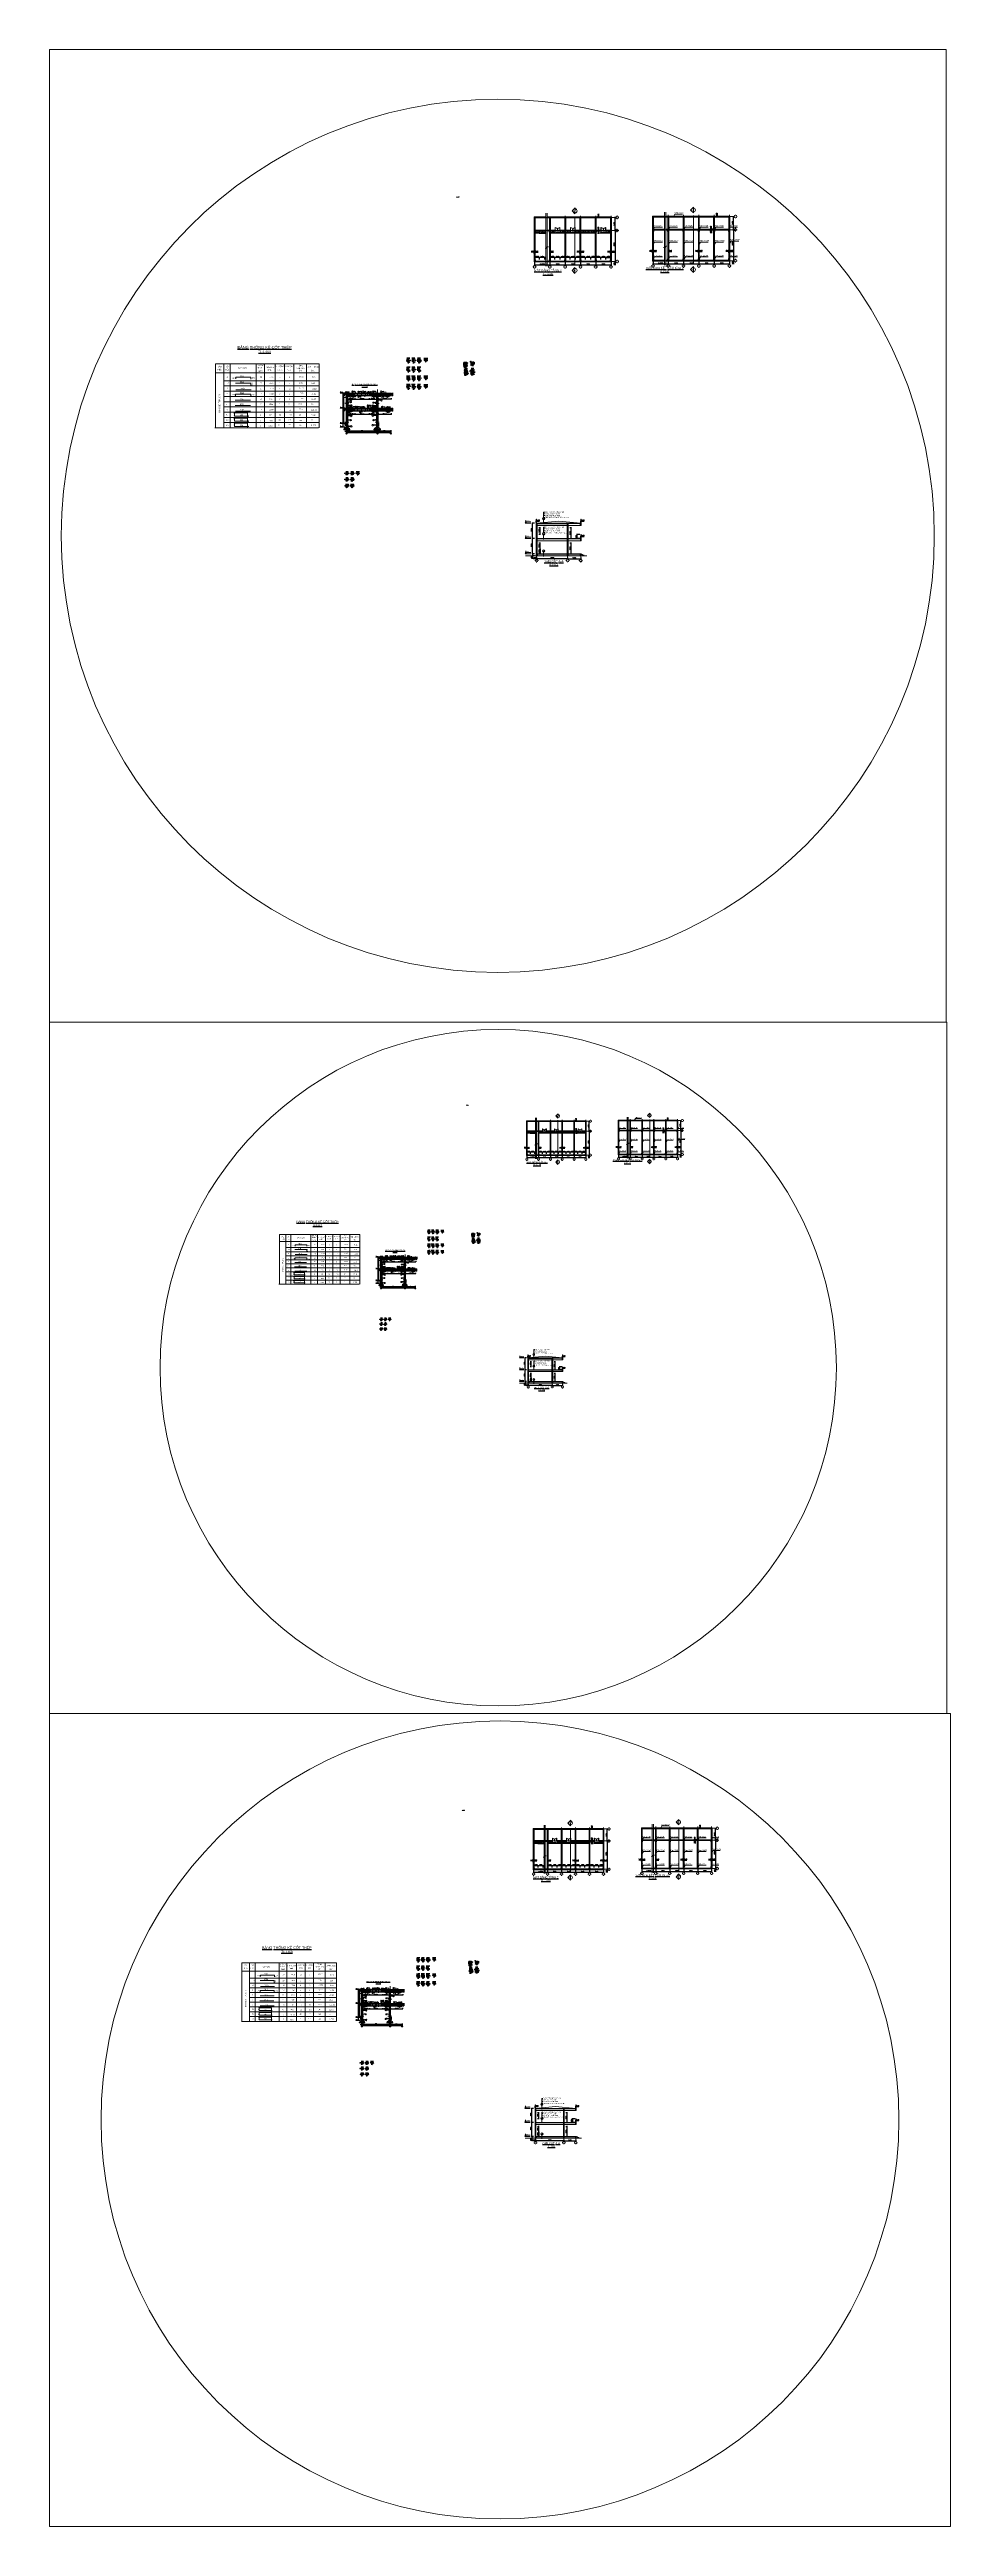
# Paper-space layout 'Layout2' of a CAD drawing. Header units: millimetres. Extents: x -0.22 to 2.86, y -0.23 to 8.23.
# The model-space entities are those that its viewports show. They can reach past a viewport. Long polylines and large blocks are cut down to what shows.
import ezdxf
from ezdxf.enums import TextEntityAlignment as Align

# ---------------------------------------------------------------- set-up
doc = ezdxf.new("R2010")
doc.units = ezdxf.units.MM
doc.header["$MEASUREMENT"] = 0
doc.linetypes.add('CENTER', pattern=[50.8, 31.75, -6.35, 6.35, -6.35])
doc.linetypes.add('CENTER2', pattern=[1.125, 0.75, -0.125, 0.125, -0.125])
doc.layers.get('0').update_dxf_attribs({"lineweight": 20})
for name, color, linetype, lineweight in [('7', 7, 'Continuous', 20), ('8', 8, 'Continuous', 13), ('bao', 4, 'Continuous', 20), ('cot', 9, 'Continuous', 15), ('CUA', 115, 'Continuous', 15), ('Dim', 8, 'Continuous', 15), ('hatch', 8, 'Continuous', 13), ('NETMANH', 150, 'Continuous', 15), ('THEP', 3, 'Continuous', 18), ('thepchu', 1, 'Continuous', 30), ('Truc', 8, 'CENTER', 9)]:
    doc.layers.add(name, color=color, linetype=linetype, lineweight=lineweight)
doc.layers.add('TEXT', color=3, linetype='Continuous')
doc.layers.add('TRUCDX', color=9, linetype='CENTER2')
doc.styles.add('.VnAvantH', font='', dxfattribs={"width": 0.9})
doc.styles.add('.VnHelvetlnsH', font='')
doc.styles.add('ARIAL', font='')
doc.styles.add('ROMANS', font='romans.shx', dxfattribs={"width": 0.75, "bigfont": 'vns.shx'})
doc.styles.add('romans.shx', font='romans.shx', dxfattribs={"width": 0.75, "bigfont": 'vns.shx'})
doc.styles.add('STYLE_NTD', font='', dxfattribs={"width": 0.85, "oblique": 10})
doc.styles.add('VNAVANTH', font='')
doc.styles.add('vntimeh.shx', font='vntimeh.shx', dxfattribs={"width": 0.75})
doc.styles.get('.VnAvantH').set_extended_font_data('.VnAvantH')
doc.styles.get('.VnHelvetlnsH').set_extended_font_data('.VnHelvetInsH', bold=True)
doc.styles.get('ARIAL').set_extended_font_data('.VnArial')
doc.styles.get('STYLE_NTD').set_extended_font_data('.VnAvantH')
doc.styles.get('VNAVANTH').set_extended_font_data('.VnAvantH')
doc.dimstyles.new('1-100', dxfattribs={"dimscale": 100, "dimtxt": 2.5, "dimasz": 1.2, "dimexe": 1, "dimexo": 0, "dimgap": 0.5, "dimtad": 1, "dimdec": 0, "dimzin": 0, "dimdsep": 46, "dimtxsty": 'romans.shx', "dimblk": 'ARCHTICK', "dimcen": 0.09, "dimdle": 1, "dimclrd": 8, "dimclre": 8, "dimclrt": 3, "dimadec": 0, "dimazin": 0, "dimtfac": 1, "dimtdec": 0, "dimtix": 1, "dimtmove": 0, "dimatfit": 3, "dimfxl": 1, "dimtolj": 1, "dimtzin": 0, "dimarcsym": 0})
doc.dimstyles.new('1-15', dxfattribs={"dimscale": 15, "dimtxt": 2.5, "dimasz": 1.2, "dimexe": 1, "dimexo": 0, "dimgap": 0.5, "dimtad": 1, "dimdec": 0, "dimzin": 0, "dimdsep": 46, "dimtxsty": 'romans.shx', "dimblk": 'ARCHTICK', "dimcen": 0.09, "dimdle": 1, "dimclrd": 8, "dimclre": 8, "dimclrt": 3, "dimadec": 0, "dimazin": 0, "dimtfac": 1, "dimtdec": 0, "dimtix": 1, "dimtmove": 0, "dimatfit": 3, "dimfxl": 1, "dimtolj": 1, "dimtzin": 0, "dimarcsym": 0})
doc.dimstyles.new('1-20', dxfattribs={"dimscale": 20, "dimtxt": 2.5, "dimasz": 1.2, "dimexe": 1, "dimexo": 0, "dimgap": 0.5, "dimtad": 1, "dimdec": 0, "dimzin": 0, "dimdsep": 46, "dimtxsty": 'romans.shx', "dimblk": 'ARCHTICK', "dimcen": 0.09, "dimdle": 1, "dimclrd": 8, "dimclre": 8, "dimclrt": 3, "dimadec": 0, "dimazin": 0, "dimtfac": 1, "dimtdec": 0, "dimtix": 1, "dimtmove": 0, "dimatfit": 3, "dimfxl": 1, "dimtolj": 1, "dimtzin": 0, "dimarcsym": 0})
doc.dimstyles.new('1-40', dxfattribs={"dimscale": 40, "dimtxt": 2.5, "dimasz": 1.2, "dimexe": 1, "dimexo": 0, "dimgap": 0.5, "dimtad": 1, "dimdec": 0, "dimzin": 0, "dimdsep": 46, "dimtxsty": 'romans.shx', "dimblk": 'ARCHTICK', "dimcen": 0.09, "dimdle": 1, "dimclrd": 8, "dimclre": 8, "dimclrt": 3, "dimadec": 0, "dimazin": 0, "dimtfac": 1, "dimtdec": 0, "dimtix": 1, "dimtmove": 0, "dimatfit": 3, "dimfxl": 1, "dimtolj": 1, "dimtzin": 0, "dimarcsym": 0})
pattern_1 = [(50, (0, 0), (215.17805, -18.82564), [22.5, -247.5]), (355, (0, 0), (-41.6254, 225.6576), [18, -198]), (100.4514, (17.93, -1.57), (173.5528, 206.8319), [19.122, -210.3426]), (46.1842, (0, 60), (320.1723, -49.6557), [33.75, -371.25]), (96.6356, (26.68, 55.86), (280.3988, 292.2354), [28.683, -315.514]), (351.1842, (0, 60), (280.3986, 292.2356), [27, -297]), (21, (30, 45), (179.0721, -120.7857), [22.5, -247.5]), (326, (30, 45), (72.9946, 217.545), [18, -198]), (71.4514, (44.92, 34.93), (252.0668, 96.7591), [19.122, -210.3426]), (37.5, (0, 0), (3.64796, 99.86816), [0, -195.6, 0, -201, 0, -198.75]), (7.5, (0, 0), (78.92086, 118.3235), [0, -114.6, 0, -191.1, 0, -75.75]), (327.5, (-66.9, 0), (160.14673, -6.76646), [0, -75, 0, -234, 0, -310.5]), (317.5, (-96.9, 0), (174.95585, 30.0315), [0, -97.5, 0, -155.4, 0, -220.5])]

# ---------------------------------------------------------------- blocks, each defined once
blk = doc.blocks.new('_ArchTick')
at = {"layer": 'Dim', "color": 0, "const_width": 0.15}
blk.add_lwpolyline([(-0.5, -0.5), (0.5, 0.5)], dxfattribs=at)
blk = doc.blocks.new('*D20')
at = {"layer": 'Defpoints', "color": 0, "transparency": 16777216}
for p in [(-28720, 29733), (-27070, 29733), (-27070, 29506)]:
    blk.add_point(p, dxfattribs=at)
at = {"layer": 'Dim', "color": 8, "lineweight": -2, "transparency": 16777216}
for p, q in [((-28760, 29506), (-27030, 29506)), ((-28720, 29733), (-28720, 29466)), ((-27070, 29733), (-27070, 29466))]:
    blk.add_line(p, q, dxfattribs=at)
at = {"layer": 'Dim', "color": 8, "lineweight": -2, "transparency": 16777216, "xscale": 48, "yscale": 48, "zscale": 48, "rotation": 180}
blk.add_blockref('_ArchTick', (-28720, 29506), dxfattribs=at)
at = {"layer": 'Dim', "color": 8, "lineweight": -2, "transparency": 16777216, "xscale": 48, "yscale": 48, "zscale": 48}
blk.add_blockref('_ArchTick', (-27070, 29506), dxfattribs=at)
at = {"layer": 'Dim', "color": 3, "transparency": 16777216, "insert": (-27894, 29602), "char_height": 100, "attachment_point": 5, "style": 'romans.shx'}
blk.add_mtext('\\A1;1300(%%C6a100)', dxfattribs=at)
blk = doc.blocks.new('*D21')
at = {"layer": 'Defpoints', "color": 0, "transparency": 16777216}
for p in [(-27070, 29733), (-23800, 29733), (-23800, 29506)]:
    blk.add_point(p, dxfattribs=at)
at = {"layer": 'Dim', "color": 8, "lineweight": -2, "transparency": 16777216}
for p, q in [((-27110, 29506), (-23760, 29506)), ((-27070, 29733), (-27070, 29466)), ((-23800, 29733), (-23800, 29466))]:
    blk.add_line(p, q, dxfattribs=at)
at = {"layer": 'Dim', "color": 8, "lineweight": -2, "transparency": 16777216, "xscale": 48, "yscale": 48, "zscale": 48, "rotation": 180}
blk.add_blockref('_ArchTick', (-27070, 29506), dxfattribs=at)
at = {"layer": 'Dim', "color": 8, "lineweight": -2, "transparency": 16777216, "xscale": 48, "yscale": 48, "zscale": 48}
blk.add_blockref('_ArchTick', (-23800, 29506), dxfattribs=at)
at = {"layer": 'Dim', "color": 3, "transparency": 16777216, "insert": (-25434, 29602), "char_height": 100, "attachment_point": 5, "style": 'romans.shx'}
blk.add_mtext('\\A1;2620(%%C6a200)', dxfattribs=at)
blk = doc.blocks.new('*D22')
at = {"layer": 'Defpoints', "color": 0, "transparency": 16777216}
for p in [(-23800, 29733), (-22150, 29733), (-22150, 29506)]:
    blk.add_point(p, dxfattribs=at)
at = {"layer": 'Dim', "color": 8, "lineweight": -2, "transparency": 16777216}
for p, q in [((-23840, 29506), (-22110, 29506)), ((-23800, 29733), (-23800, 29466)), ((-22150, 29733), (-22150, 29466))]:
    blk.add_line(p, q, dxfattribs=at)
at = {"layer": 'Dim', "color": 8, "lineweight": -2, "transparency": 16777216, "xscale": 48, "yscale": 48, "zscale": 48, "rotation": 180}
blk.add_blockref('_ArchTick', (-23800, 29506), dxfattribs=at)
at = {"layer": 'Dim', "color": 8, "lineweight": -2, "transparency": 16777216, "xscale": 48, "yscale": 48, "zscale": 48}
blk.add_blockref('_ArchTick', (-22150, 29506), dxfattribs=at)
at = {"layer": 'Dim', "color": 3, "transparency": 16777216, "insert": (-22974, 29602), "char_height": 100, "attachment_point": 5, "style": 'romans.shx'}
blk.add_mtext('\\A1;1300(%%C6a100)', dxfattribs=at)
blk = doc.blocks.new('ct')
blk.add_hatch(color=256).paths.add_polyline_path([(0, 0), (-1.6, 1.6), (0, 1.6)])
at = {"ltscale": 50}
h = blk.add_hatch(dxfattribs=at)
h.set_pattern_fill('ANSI31', color=8, scale=1.406251, style=0)
h.set_pattern_definition([(45, (0, 5e-12), (-3.157, 3.157), [])])
h.paths.add_polyline_path([(0, 1.6), (0, 0), (1.6, 1.6)])
at = {"color": 8, "ltscale": 50}
for p, q in [((-1.6, 3.1), (11.5, 3.1)), ((11.6, 0), (-1.6, 0))]:
    blk.add_line(p, q, dxfattribs=at)
for points in [[(0, 0), (-1.6, 1.6), (0, 1.6)], [(0, 6.7), (0, 0)], [(0, 0), (1.6, 1.6), (0, 1.6)]]:
    blk.add_lwpolyline(points, dxfattribs=at)
at = {"color": 3, "style": 'vntimeh.shx', "width": 0.75}
blk.add_attdef('CT', (1.4, 4.1), '', height=2, dxfattribs=at)
blk = doc.blocks.new('*D24')
at = {"layer": 'Defpoints', "color": 0, "transparency": 16777216}
for p in [(-21750, 29738), (-18726, 29754), (-18726, 29537)]:
    blk.add_point(p, dxfattribs=at)
at = {"layer": 'Dim', "color": 8, "lineweight": -2, "transparency": 16777216}
for p, q in [((-21790, 29537), (-18686, 29537)), ((-21750, 29738), (-21750, 29497)), ((-18726, 29754), (-18726, 29497))]:
    blk.add_line(p, q, dxfattribs=at)
at = {"layer": 'Dim', "color": 8, "lineweight": -2, "transparency": 16777216, "xscale": 48, "yscale": 48, "zscale": 48, "rotation": 180}
blk.add_blockref('_ArchTick', (-21750, 29537), dxfattribs=at)
at = {"layer": 'Dim', "color": 8, "lineweight": -2, "transparency": 16777216, "xscale": 48, "yscale": 48, "zscale": 48}
blk.add_blockref('_ArchTick', (-18726, 29537), dxfattribs=at)
at = {"layer": 'Dim', "color": 3, "transparency": 16777216, "insert": (-20238, 29633), "char_height": 100, "attachment_point": 5, "style": 'romans.shx'}
blk.add_mtext('\\A1;1290(%%C6a100)', dxfattribs=at)
blk = doc.blocks.new('thep')
at = {"layer": 'thepchu'}
blk.add_line((0, 0), (0, 0), dxfattribs=at)
blk.add_line((0, 0), (0, 0), dxfattribs=at)
blk.add_line((0, 0), (0, 0), dxfattribs=at)
blk.add_line((0, 0), (0, 0), dxfattribs=at)
at = {"layer": 'thepchu', "const_width": 0.0833}
blk.add_lwpolyline([(0, 0, 1), (0, 0, 1), (0, 0, 1)], format="xyb", dxfattribs=at)
blk = doc.blocks.new('*D25')
at = {"layer": 'Defpoints', "color": 0, "transparency": 16777216}
for p in [(-29576, 30286), (-29403, 30286), (-29366, 27387)]:
    blk.add_point(p, dxfattribs=at)
at = {"layer": 'Dim', "color": 8, "lineweight": -2, "transparency": 16777216}
for p, q in [((-29403, 30286), (-29616, 30286)), ((-29576, 27347), (-29576, 30326)), ((-29366, 27387), (-29616, 27387))]:
    blk.add_line(p, q, dxfattribs=at)
at = {"layer": 'Dim', "color": 8, "lineweight": -2, "transparency": 16777216, "xscale": 48, "yscale": 48, "zscale": 48}
for p, rotation in [((-29576, 30286), 90), ((-29576, 27387), 270)]:
    blk.add_blockref('_ArchTick', p, dxfattribs=dict(at, rotation=rotation))
at = {"layer": 'Dim', "color": 3, "transparency": 16777216, "insert": (-29646, 28836), "char_height": 100, "attachment_point": 5, "rotation": 90, "style": 'romans.shx'}
blk.add_mtext('\\A1;2900', dxfattribs=at)
blk = doc.blocks.new('*D26')
at = {"layer": 'Defpoints', "color": 0, "transparency": 16777216}
for p in [(-29576, 30886), (-29403, 30886), (-29403, 30286)]:
    blk.add_point(p, dxfattribs=at)
at = {"layer": 'Dim', "color": 8, "lineweight": -2, "transparency": 16777216}
for p, q in [((-29403, 30886), (-29616, 30886)), ((-29403, 30286), (-29616, 30286)), ((-29576, 30246), (-29576, 30926))]:
    blk.add_line(p, q, dxfattribs=at)
at = {"layer": 'Dim', "color": 8, "lineweight": -2, "transparency": 16777216, "xscale": 48, "yscale": 48, "zscale": 48}
for p, rotation in [((-29576, 30886), 90), ((-29576, 30286), 270)]:
    blk.add_blockref('_ArchTick', p, dxfattribs=dict(at, rotation=rotation))
at = {"layer": 'Dim', "color": 3, "transparency": 16777216, "insert": (-29646, 30586), "char_height": 100, "attachment_point": 5, "rotation": 90, "style": 'romans.shx'}
blk.add_mtext('\\A1;600', dxfattribs=at)
blk = doc.blocks.new('*D27')
at = {"layer": 'Defpoints', "color": 0, "transparency": 16777216}
for p in [(-29576, 33787), (-29403, 30886), (-29391, 33787)]:
    blk.add_point(p, dxfattribs=at)
at = {"layer": 'Dim', "color": 8, "lineweight": -2, "transparency": 16777216}
for p, q in [((-29391, 33787), (-29616, 33787)), ((-29403, 30886), (-29616, 30886)), ((-29576, 30846), (-29576, 33827))]:
    blk.add_line(p, q, dxfattribs=at)
at = {"layer": 'Dim', "color": 8, "lineweight": -2, "transparency": 16777216, "xscale": 48, "yscale": 48, "zscale": 48}
for p, rotation in [((-29576, 33787), 90), ((-29576, 30886), 270)]:
    blk.add_blockref('_ArchTick', p, dxfattribs=dict(at, rotation=rotation))
at = {"layer": 'Dim', "color": 3, "transparency": 16777216, "insert": (-29646, 32337), "char_height": 100, "attachment_point": 5, "rotation": 90, "style": 'romans.shx'}
blk.add_mtext('\\A1;2900', dxfattribs=at)
blk = doc.blocks.new('*D28')
at = {"layer": 'Defpoints', "color": 0, "transparency": 16777216}
for p in [(-29576, 34386), (-29403, 34386), (-29391, 33787)]:
    blk.add_point(p, dxfattribs=at)
at = {"layer": 'Dim', "color": 8, "lineweight": -2, "transparency": 16777216}
for p, q in [((-29403, 34386), (-29616, 34386)), ((-29576, 33747), (-29576, 34426)), ((-29391, 33787), (-29616, 33787))]:
    blk.add_line(p, q, dxfattribs=at)
at = {"layer": 'Dim', "color": 8, "lineweight": -2, "transparency": 16777216, "xscale": 48, "yscale": 48, "zscale": 48}
for p, rotation in [((-29576, 34386), 90), ((-29576, 33787), 270)]:
    blk.add_blockref('_ArchTick', p, dxfattribs=dict(at, rotation=rotation))
at = {"layer": 'Dim', "color": 3, "transparency": 16777216, "insert": (-29646, 34087), "char_height": 100, "attachment_point": 5, "rotation": 90, "style": 'romans.shx'}
blk.add_mtext('\\A1;600', dxfattribs=at)
blk = doc.blocks.new('*D29')
at = {"layer": 'Defpoints', "color": 0, "transparency": 16777216}
for p in [(-29779, 30886), (-29403, 30886), (-29403, 26586)]:
    blk.add_point(p, dxfattribs=at)
at = {"layer": 'Dim', "color": 8, "lineweight": -2, "transparency": 16777216}
for p, q in [((-29403, 30886), (-29819, 30886)), ((-29779, 26546), (-29779, 30926)), ((-29403, 26586), (-29819, 26586))]:
    blk.add_line(p, q, dxfattribs=at)
at = {"layer": 'Dim', "color": 8, "lineweight": -2, "transparency": 16777216, "xscale": 48, "yscale": 48, "zscale": 48}
for p, rotation in [((-29779, 30886), 90), ((-29779, 26586), 270)]:
    blk.add_blockref('_ArchTick', p, dxfattribs=dict(at, rotation=rotation))
at = {"layer": 'Dim', "color": 3, "transparency": 16777216, "insert": (-29849, 28736), "char_height": 100, "attachment_point": 5, "rotation": 90, "style": 'romans.shx'}
blk.add_mtext('\\A1;3500', dxfattribs=at)
blk = doc.blocks.new('*D30')
at = {"layer": 'Defpoints', "color": 0, "transparency": 16777216}
for p in [(-29779, 34386), (-29403, 34386), (-29403, 30886)]:
    blk.add_point(p, dxfattribs=at)
at = {"layer": 'Dim', "color": 8, "lineweight": -2, "transparency": 16777216}
for p, q in [((-29403, 34386), (-29819, 34386)), ((-29779, 30846), (-29779, 34426)), ((-29403, 30886), (-29819, 30886))]:
    blk.add_line(p, q, dxfattribs=at)
at = {"layer": 'Dim', "color": 8, "lineweight": -2, "transparency": 16777216, "xscale": 48, "yscale": 48, "zscale": 48}
for p, rotation in [((-29779, 34386), 90), ((-29779, 30886), 270)]:
    blk.add_blockref('_ArchTick', p, dxfattribs=dict(at, rotation=rotation))
at = {"layer": 'Dim', "color": 3, "transparency": 16777216, "insert": (-29849, 32636), "char_height": 100, "attachment_point": 5, "rotation": 90, "style": 'romans.shx'}
blk.add_mtext('\\A1;3500', dxfattribs=at)
blk = doc.blocks.new('*D31')
at = {"layer": 'Defpoints', "color": 0, "transparency": 16777216}
for p in [(-29300, 30446), (-29176, 30846), (-29176, 30446)]:
    blk.add_point(p, dxfattribs=at)
at = {"layer": 'Dim', "color": 8, "lineweight": -2, "transparency": 16777216}
for p, q in [((-29176, 30846), (-29340, 30846)), ((-29176, 30446), (-29340, 30446)), ((-29300, 30886), (-29300, 30406))]:
    blk.add_line(p, q, dxfattribs=at)
at = {"layer": 'Dim', "color": 8, "lineweight": -2, "transparency": 16777216, "xscale": 48, "yscale": 48, "zscale": 48}
for p, rotation in [((-29300, 30846), 90), ((-29300, 30446), 270)]:
    blk.add_blockref('_ArchTick', p, dxfattribs=dict(at, rotation=rotation))
at = {"layer": 'Dim', "color": 3, "transparency": 16777216, "insert": (-29370, 30646), "char_height": 100, "attachment_point": 5, "rotation": 90, "style": 'romans.shx'}
blk.add_mtext('\\A1;400', dxfattribs=at)
blk = doc.blocks.new('mc')
at = {"color": 1, "ltscale": 2}
blk.add_line((2, 1), (-2, 1), dxfattribs=at)
blk.add_lwpolyline([(0, 0, 0, 4.29, 0), (0, 1, 2.5, 2.5, 0)], format="xyseb", dxfattribs=at)
at = {"style": '.VnHelvetlnsH'}
blk.add_attdef('1', text='', height=3, dxfattribs=at).set_placement((0, 3), align=Align.MIDDLE_CENTER)
blk = doc.blocks.new('*D32')
at = {"layer": 'Defpoints', "color": 0, "transparency": 16777216}
for p in [(-29182, 34346), (-29310, 33946), (-29182, 33946)]:
    blk.add_point(p, dxfattribs=at)
at = {"layer": 'Dim', "color": 8, "lineweight": -2, "transparency": 16777216}
for p, q in [((-29182, 34346), (-29350, 34346)), ((-29310, 34386), (-29310, 33906)), ((-29182, 33946), (-29350, 33946))]:
    blk.add_line(p, q, dxfattribs=at)
at = {"layer": 'Dim', "color": 8, "lineweight": -2, "transparency": 16777216, "xscale": 48, "yscale": 48, "zscale": 48}
for p, rotation in [((-29310, 34346), 90), ((-29310, 33946), 270)]:
    blk.add_blockref('_ArchTick', p, dxfattribs=dict(at, rotation=rotation))
at = {"layer": 'Dim', "color": 3, "transparency": 16777216, "insert": (-29380, 34146), "char_height": 100, "attachment_point": 5, "rotation": 90, "style": 'romans.shx'}
blk.add_mtext('\\A1;400', dxfattribs=at)
blk = doc.blocks.new('*D33')
at = {"layer": 'Defpoints', "color": 0, "transparency": 16777216}
for p in [(-28747, 16082), (-28747, 16057), (-28681, 16057)]:
    blk.add_point(p, dxfattribs=at)
at = {"layer": 'Dim', "color": 8, "lineweight": -2, "transparency": 16777216}
for p, q in [((-28747, 16082), (-28661, 16082)), ((-28747, 16057), (-28661, 16057)), ((-28681, 16082), (-28681, 16106)), ((-28681, 16082), (-28681, 16057)), ((-28681, 16057), (-28681, 16033))]:
    blk.add_line(p, q, dxfattribs=at)
at = {"layer": 'Dim', "color": 8, "lineweight": -2, "transparency": 16777216, "xscale": 24, "yscale": 24, "zscale": 24}
for p, rotation in [((-28681, 16082), 270), ((-28681, 16057), 90)]:
    blk.add_blockref('_ArchTick', p, dxfattribs=dict(at, rotation=rotation))
at = {"layer": 'Dim', "color": 3, "transparency": 16777216, "insert": (-28716, 16069), "char_height": 50, "attachment_point": 5, "rotation": 90, "style": 'romans.shx'}
blk.add_mtext('\\A1;25', dxfattribs=at)
blk = doc.blocks.new('*D34')
at = {"layer": 'Defpoints', "color": 0, "transparency": 16777216}
for p in [(-28747, 16082), (-28747, 15862), (-28591, 15862)]:
    blk.add_point(p, dxfattribs=at)
at = {"layer": 'Dim', "color": 8, "lineweight": -2, "transparency": 16777216}
for p, q in [((-28747, 16082), (-28571, 16082)), ((-28747, 15862), (-28571, 15862)), ((-28591, 16102), (-28591, 15842))]:
    blk.add_line(p, q, dxfattribs=at)
at = {"layer": 'Dim', "color": 8, "lineweight": -2, "transparency": 16777216, "xscale": 24, "yscale": 24, "zscale": 24}
for p, rotation in [((-28591, 16082), 90), ((-28591, 15862), 270)]:
    blk.add_blockref('_ArchTick', p, dxfattribs=dict(at, rotation=rotation))
at = {"layer": 'Dim', "color": 3, "transparency": 16777216, "insert": (-28626, 15972), "char_height": 50, "attachment_point": 5, "rotation": 90, "style": 'romans.shx'}
blk.add_mtext('\\A1;220', dxfattribs=at)
blk = doc.blocks.new('*D36')
at = {"layer": 'Defpoints', "color": 0, "transparency": 16777216}
for p in [(-29141, 15821), (-29116, 15821), (-29116, 15758)]:
    blk.add_point(p, dxfattribs=at)
at = {"layer": 'Dim', "color": 8, "lineweight": -2, "transparency": 16777216}
for p, q in [((-29141, 15758), (-29165, 15758)), ((-29141, 15821), (-29141, 15738)), ((-29141, 15758), (-29116, 15758)), ((-29116, 15821), (-29116, 15738)), ((-29116, 15758), (-29092, 15758))]:
    blk.add_line(p, q, dxfattribs=at)
at = {"layer": 'Dim', "color": 8, "lineweight": -2, "transparency": 16777216, "xscale": 24, "yscale": 24, "zscale": 24}
blk.add_blockref('_ArchTick', (-29141, 15758), dxfattribs=at)
at = {"layer": 'Dim', "color": 8, "lineweight": -2, "transparency": 16777216, "xscale": 24, "yscale": 24, "zscale": 24, "rotation": 180}
blk.add_blockref('_ArchTick', (-29116, 15758), dxfattribs=at)
at = {"layer": 'Dim', "color": 3, "transparency": 16777216, "insert": (-29129, 15793), "char_height": 50, "attachment_point": 5, "style": 'romans.shx'}
blk.add_mtext('\\A1;25', dxfattribs=at)
blk = doc.blocks.new('*D37')
at = {"layer": 'Defpoints', "color": 0, "transparency": 16777216}
for p in [(-29116, 15821), (-28816, 15821), (-28816, 15758)]:
    blk.add_point(p, dxfattribs=at)
at = {"layer": 'Dim', "color": 8, "lineweight": -2, "transparency": 16777216}
for p, q in [((-29136, 15758), (-28796, 15758)), ((-29116, 15821), (-29116, 15738)), ((-28816, 15821), (-28816, 15738))]:
    blk.add_line(p, q, dxfattribs=at)
at = {"layer": 'Dim', "color": 8, "lineweight": -2, "transparency": 16777216, "xscale": 24, "yscale": 24, "zscale": 24, "rotation": 180}
blk.add_blockref('_ArchTick', (-29116, 15758), dxfattribs=at)
at = {"layer": 'Dim', "color": 8, "lineweight": -2, "transparency": 16777216, "xscale": 24, "yscale": 24, "zscale": 24}
blk.add_blockref('_ArchTick', (-28816, 15758), dxfattribs=at)
at = {"layer": 'Dim', "color": 3, "transparency": 16777216, "insert": (-28966, 15793), "char_height": 50, "attachment_point": 5, "style": 'romans.shx'}
blk.add_mtext('\\A1;250', dxfattribs=at)
blk = doc.blocks.new('*D38')
at = {"layer": 'Defpoints', "color": 0, "transparency": 16777216}
for p in [(-28816, 15821), (-28791, 15821), (-28791, 15758)]:
    blk.add_point(p, dxfattribs=at)
at = {"layer": 'Dim', "color": 8, "lineweight": -2, "transparency": 16777216}
for p, q in [((-28816, 15758), (-28840, 15758)), ((-28816, 15821), (-28816, 15738)), ((-28816, 15758), (-28791, 15758)), ((-28791, 15821), (-28791, 15738)), ((-28791, 15758), (-28767, 15758))]:
    blk.add_line(p, q, dxfattribs=at)
at = {"layer": 'Dim', "color": 8, "lineweight": -2, "transparency": 16777216, "xscale": 24, "yscale": 24, "zscale": 24}
blk.add_blockref('_ArchTick', (-28816, 15758), dxfattribs=at)
at = {"layer": 'Dim', "color": 8, "lineweight": -2, "transparency": 16777216, "xscale": 24, "yscale": 24, "zscale": 24, "rotation": 180}
blk.add_blockref('_ArchTick', (-28791, 15758), dxfattribs=at)
at = {"layer": 'Dim', "color": 3, "transparency": 16777216, "insert": (-28804, 15793), "char_height": 50, "attachment_point": 5, "style": 'romans.shx'}
blk.add_mtext('\\A1;25', dxfattribs=at)
blk = doc.blocks.new('*D39')
at = {"layer": 'Defpoints', "color": 0, "transparency": 16777216}
for p in [(-29141, 15821), (-28791, 15821), (-28791, 15681)]:
    blk.add_point(p, dxfattribs=at)
at = {"layer": 'Dim', "color": 8, "lineweight": -2, "transparency": 16777216}
for p, q in [((-29161, 15681), (-28771, 15681)), ((-29141, 15821), (-29141, 15661)), ((-28791, 15821), (-28791, 15661))]:
    blk.add_line(p, q, dxfattribs=at)
at = {"layer": 'Dim', "color": 8, "lineweight": -2, "transparency": 16777216, "xscale": 24, "yscale": 24, "zscale": 24, "rotation": 180}
blk.add_blockref('_ArchTick', (-29141, 15681), dxfattribs=at)
at = {"layer": 'Dim', "color": 8, "lineweight": -2, "transparency": 16777216, "xscale": 24, "yscale": 24, "zscale": 24}
blk.add_blockref('_ArchTick', (-28791, 15681), dxfattribs=at)
at = {"layer": 'Dim', "color": 3, "transparency": 16777216, "insert": (-28966, 15716), "char_height": 50, "attachment_point": 5, "style": 'romans.shx'}
blk.add_mtext('\\A1;300', dxfattribs=at)
blk = doc.blocks.new('*D40')
at = {"layer": 'Defpoints', "color": 0, "transparency": 16777216}
for p in [(-27944, 15821), (-27919, 15821), (-27919, 15758)]:
    blk.add_point(p, dxfattribs=at)
at = {"layer": 'Dim', "color": 8, "lineweight": -2, "transparency": 16777216}
for p, q in [((-27944, 15758), (-27968, 15758)), ((-27944, 15821), (-27944, 15738)), ((-27944, 15758), (-27919, 15758)), ((-27919, 15821), (-27919, 15738)), ((-27919, 15758), (-27895, 15758))]:
    blk.add_line(p, q, dxfattribs=at)
at = {"layer": 'Dim', "color": 8, "lineweight": -2, "transparency": 16777216, "xscale": 24, "yscale": 24, "zscale": 24}
blk.add_blockref('_ArchTick', (-27944, 15758), dxfattribs=at)
at = {"layer": 'Dim', "color": 8, "lineweight": -2, "transparency": 16777216, "xscale": 24, "yscale": 24, "zscale": 24, "rotation": 180}
blk.add_blockref('_ArchTick', (-27919, 15758), dxfattribs=at)
at = {"layer": 'Dim', "color": 3, "transparency": 16777216, "insert": (-27931, 15793), "char_height": 50, "attachment_point": 5, "style": 'romans.shx'}
blk.add_mtext('\\A1;25', dxfattribs=at)
blk = doc.blocks.new('*D41')
at = {"layer": 'Defpoints', "color": 0, "transparency": 16777216}
for p in [(-27919, 15821), (-27569, 15821), (-27569, 15758)]:
    blk.add_point(p, dxfattribs=at)
at = {"layer": 'Dim', "color": 8, "lineweight": -2, "transparency": 16777216}
for p, q in [((-27939, 15758), (-27549, 15758)), ((-27919, 15821), (-27919, 15738)), ((-27569, 15821), (-27569, 15738))]:
    blk.add_line(p, q, dxfattribs=at)
at = {"layer": 'Dim', "color": 8, "lineweight": -2, "transparency": 16777216, "xscale": 24, "yscale": 24, "zscale": 24, "rotation": 180}
blk.add_blockref('_ArchTick', (-27919, 15758), dxfattribs=at)
at = {"layer": 'Dim', "color": 8, "lineweight": -2, "transparency": 16777216, "xscale": 24, "yscale": 24, "zscale": 24}
blk.add_blockref('_ArchTick', (-27569, 15758), dxfattribs=at)
at = {"layer": 'Dim', "color": 3, "transparency": 16777216, "insert": (-27744, 15793), "char_height": 50, "attachment_point": 5, "style": 'romans.shx'}
blk.add_mtext('\\A1;250', dxfattribs=at)
blk = doc.blocks.new('*D42')
at = {"layer": 'Defpoints', "color": 0, "transparency": 16777216}
for p in [(-27569, 15821), (-27544, 15821), (-27544, 15758)]:
    blk.add_point(p, dxfattribs=at)
at = {"layer": 'Dim', "color": 8, "lineweight": -2, "transparency": 16777216}
for p, q in [((-27569, 15758), (-27593, 15758)), ((-27569, 15821), (-27569, 15738)), ((-27569, 15758), (-27544, 15758)), ((-27544, 15821), (-27544, 15738)), ((-27544, 15758), (-27520, 15758))]:
    blk.add_line(p, q, dxfattribs=at)
at = {"layer": 'Dim', "color": 8, "lineweight": -2, "transparency": 16777216, "xscale": 24, "yscale": 24, "zscale": 24}
blk.add_blockref('_ArchTick', (-27569, 15758), dxfattribs=at)
at = {"layer": 'Dim', "color": 8, "lineweight": -2, "transparency": 16777216, "xscale": 24, "yscale": 24, "zscale": 24, "rotation": 180}
blk.add_blockref('_ArchTick', (-27544, 15758), dxfattribs=at)
at = {"layer": 'Dim', "color": 3, "transparency": 16777216, "insert": (-27556, 15793), "char_height": 50, "attachment_point": 5, "style": 'romans.shx'}
blk.add_mtext('\\A1;25', dxfattribs=at)
blk = doc.blocks.new('*D43')
at = {"layer": 'Defpoints', "color": 0, "transparency": 16777216}
for p in [(-27944, 15821), (-27544, 15821), (-27544, 15681)]:
    blk.add_point(p, dxfattribs=at)
at = {"layer": 'Dim', "color": 8, "lineweight": -2, "transparency": 16777216}
for p, q in [((-27964, 15681), (-27524, 15681)), ((-27944, 15821), (-27944, 15661)), ((-27544, 15821), (-27544, 15661))]:
    blk.add_line(p, q, dxfattribs=at)
at = {"layer": 'Dim', "color": 8, "lineweight": -2, "transparency": 16777216, "xscale": 24, "yscale": 24, "zscale": 24, "rotation": 180}
blk.add_blockref('_ArchTick', (-27944, 15681), dxfattribs=at)
at = {"layer": 'Dim', "color": 8, "lineweight": -2, "transparency": 16777216, "xscale": 24, "yscale": 24, "zscale": 24}
blk.add_blockref('_ArchTick', (-27544, 15681), dxfattribs=at)
at = {"layer": 'Dim', "color": 3, "transparency": 16777216, "insert": (-27744, 15716), "char_height": 50, "attachment_point": 5, "style": 'romans.shx'}
blk.add_mtext('\\A1;300', dxfattribs=at)
blk = doc.blocks.new('*D44')
at = {"layer": 'Defpoints', "color": 0, "transparency": 16777216}
for p in [(-26563, 15821), (-26538, 15821), (-26538, 15758)]:
    blk.add_point(p, dxfattribs=at)
at = {"layer": 'Dim', "color": 8, "lineweight": -2, "transparency": 16777216}
for p, q in [((-26563, 15758), (-26587, 15758)), ((-26563, 15821), (-26563, 15738)), ((-26563, 15758), (-26538, 15758)), ((-26538, 15821), (-26538, 15738)), ((-26538, 15758), (-26514, 15758))]:
    blk.add_line(p, q, dxfattribs=at)
at = {"layer": 'Dim', "color": 8, "lineweight": -2, "transparency": 16777216, "xscale": 24, "yscale": 24, "zscale": 24}
blk.add_blockref('_ArchTick', (-26563, 15758), dxfattribs=at)
at = {"layer": 'Dim', "color": 8, "lineweight": -2, "transparency": 16777216, "xscale": 24, "yscale": 24, "zscale": 24, "rotation": 180}
blk.add_blockref('_ArchTick', (-26538, 15758), dxfattribs=at)
at = {"layer": 'Dim', "color": 3, "transparency": 16777216, "insert": (-26551, 15793), "char_height": 50, "attachment_point": 5, "style": 'romans.shx'}
blk.add_mtext('\\A1;25', dxfattribs=at)
blk = doc.blocks.new('*D45')
at = {"layer": 'Defpoints', "color": 0, "transparency": 16777216}
for p in [(-26538, 15821), (-26368, 15821), (-26368, 15758)]:
    blk.add_point(p, dxfattribs=at)
at = {"layer": 'Dim', "color": 8, "lineweight": -2, "transparency": 16777216}
for p, q in [((-26558, 15758), (-26348, 15758)), ((-26538, 15821), (-26538, 15738)), ((-26368, 15821), (-26368, 15738))]:
    blk.add_line(p, q, dxfattribs=at)
at = {"layer": 'Dim', "color": 8, "lineweight": -2, "transparency": 16777216, "xscale": 24, "yscale": 24, "zscale": 24, "rotation": 180}
blk.add_blockref('_ArchTick', (-26538, 15758), dxfattribs=at)
at = {"layer": 'Dim', "color": 8, "lineweight": -2, "transparency": 16777216, "xscale": 24, "yscale": 24, "zscale": 24}
blk.add_blockref('_ArchTick', (-26368, 15758), dxfattribs=at)
at = {"layer": 'Dim', "color": 3, "transparency": 16777216, "insert": (-26453, 15793), "char_height": 50, "attachment_point": 5, "style": 'romans.shx'}
blk.add_mtext('\\A1;170', dxfattribs=at)
blk = doc.blocks.new('*D46')
at = {"layer": 'Defpoints', "color": 0, "transparency": 16777216}
for p in [(-26368, 15821), (-26343, 15821), (-26343, 15758)]:
    blk.add_point(p, dxfattribs=at)
at = {"layer": 'Dim', "color": 8, "lineweight": -2, "transparency": 16777216}
for p, q in [((-26368, 15758), (-26392, 15758)), ((-26368, 15821), (-26368, 15738)), ((-26368, 15758), (-26343, 15758)), ((-26343, 15821), (-26343, 15738)), ((-26343, 15758), (-26319, 15758))]:
    blk.add_line(p, q, dxfattribs=at)
at = {"layer": 'Dim', "color": 8, "lineweight": -2, "transparency": 16777216, "xscale": 24, "yscale": 24, "zscale": 24}
blk.add_blockref('_ArchTick', (-26368, 15758), dxfattribs=at)
at = {"layer": 'Dim', "color": 8, "lineweight": -2, "transparency": 16777216, "xscale": 24, "yscale": 24, "zscale": 24, "rotation": 180}
blk.add_blockref('_ArchTick', (-26343, 15758), dxfattribs=at)
at = {"layer": 'Dim', "color": 3, "transparency": 16777216, "insert": (-26356, 15793), "char_height": 50, "attachment_point": 5, "style": 'romans.shx'}
blk.add_mtext('\\A1;25', dxfattribs=at)
blk = doc.blocks.new('*D47')
at = {"layer": 'Defpoints', "color": 0, "transparency": 16777216}
for p in [(-26563, 15821), (-26343, 15821), (-26343, 15681)]:
    blk.add_point(p, dxfattribs=at)
at = {"layer": 'Dim', "color": 8, "lineweight": -2, "transparency": 16777216}
for p, q in [((-26583, 15681), (-26323, 15681)), ((-26563, 15821), (-26563, 15661)), ((-26343, 15821), (-26343, 15661))]:
    blk.add_line(p, q, dxfattribs=at)
at = {"layer": 'Dim', "color": 8, "lineweight": -2, "transparency": 16777216, "xscale": 24, "yscale": 24, "zscale": 24, "rotation": 180}
blk.add_blockref('_ArchTick', (-26563, 15681), dxfattribs=at)
at = {"layer": 'Dim', "color": 8, "lineweight": -2, "transparency": 16777216, "xscale": 24, "yscale": 24, "zscale": 24}
blk.add_blockref('_ArchTick', (-26343, 15681), dxfattribs=at)
at = {"layer": 'Dim', "color": 3, "transparency": 16777216, "insert": (-26453, 15716), "char_height": 50, "attachment_point": 5, "style": 'romans.shx'}
blk.add_mtext('\\A1;220', dxfattribs=at)
blk = doc.blocks.new('SH')
at = {"layer": '8'}
for p, q in [((0, 20), (0, 0)), ((0, 20), (0, 0)), ((-80, -60), (-60, -60)), ((-80, -60), (-60, -60)), ((0, -120), (0, -140)), ((0, -120), (0, -140)), ((60, -60), (80, -60)), ((60, -60), (80, -60))]:
    blk.add_line(p, q, dxfattribs=at)
blk.add_circle((0, -60), 60, dxfattribs=at)
at = {"layer": 'TEXT', "style": '.VnAvantH'}
blk.add_attdef('SH', text='', height=60, dxfattribs=at).set_placement((0, -60), align=Align.MIDDLE_CENTER)
blk = doc.blocks.new('*D48')
at = {"layer": 'Defpoints', "color": 0, "transparency": 16777216}
for p in [(-28747, 16057), (-28747, 15887), (-28681, 15887)]:
    blk.add_point(p, dxfattribs=at)
at = {"layer": 'Dim', "color": 8, "lineweight": -2, "transparency": 16777216}
for p, q in [((-28747, 16057), (-28661, 16057)), ((-28747, 15887), (-28661, 15887)), ((-28681, 16077), (-28681, 15867))]:
    blk.add_line(p, q, dxfattribs=at)
at = {"layer": 'Dim', "color": 8, "lineweight": -2, "transparency": 16777216, "xscale": 24, "yscale": 24, "zscale": 24}
for p, rotation in [((-28681, 16057), 90), ((-28681, 15887), 270)]:
    blk.add_blockref('_ArchTick', p, dxfattribs=dict(at, rotation=rotation))
at = {"layer": 'Dim', "color": 3, "transparency": 16777216, "insert": (-28716, 15972), "char_height": 50, "attachment_point": 5, "rotation": 90, "style": 'romans.shx'}
blk.add_mtext('\\A1;170', dxfattribs=at)
blk = doc.blocks.new('*D49')
at = {"layer": 'Defpoints', "color": 0, "transparency": 16777216}
for p in [(-28747, 15887), (-28747, 15862), (-28681, 15862)]:
    blk.add_point(p, dxfattribs=at)
at = {"layer": 'Dim', "color": 8, "lineweight": -2, "transparency": 16777216}
for p, q in [((-28747, 15887), (-28661, 15887)), ((-28747, 15862), (-28661, 15862)), ((-28681, 15887), (-28681, 15911)), ((-28681, 15887), (-28681, 15862)), ((-28681, 15862), (-28681, 15838))]:
    blk.add_line(p, q, dxfattribs=at)
at = {"layer": 'Dim', "color": 8, "lineweight": -2, "transparency": 16777216, "xscale": 24, "yscale": 24, "zscale": 24}
for p, rotation in [((-28681, 15887), 270), ((-28681, 15862), 90)]:
    blk.add_blockref('_ArchTick', p, dxfattribs=dict(at, rotation=rotation))
at = {"layer": 'Dim', "color": 3, "transparency": 16777216, "insert": (-28716, 15874), "char_height": 50, "attachment_point": 5, "rotation": 90, "style": 'romans.shx'}
blk.add_mtext('\\A1;25', dxfattribs=at)
blk = doc.blocks.new('*D52')
at = {"layer": 'Defpoints', "color": 0, "transparency": 16777216}
for p in [(-27500, 16082), (-27500, 16057), (-27434, 16057)]:
    blk.add_point(p, dxfattribs=at)
at = {"layer": 'Dim', "color": 8, "lineweight": -2, "transparency": 16777216}
for p, q in [((-27500, 16082), (-27414, 16082)), ((-27500, 16057), (-27414, 16057)), ((-27434, 16082), (-27434, 16106)), ((-27434, 16082), (-27434, 16057)), ((-27434, 16057), (-27434, 16033))]:
    blk.add_line(p, q, dxfattribs=at)
at = {"layer": 'Dim', "color": 8, "lineweight": -2, "transparency": 16777216, "xscale": 24, "yscale": 24, "zscale": 24}
for p, rotation in [((-27434, 16082), 270), ((-27434, 16057), 90)]:
    blk.add_blockref('_ArchTick', p, dxfattribs=dict(at, rotation=rotation))
at = {"layer": 'Dim', "color": 3, "transparency": 16777216, "insert": (-27469, 16069), "char_height": 50, "attachment_point": 5, "rotation": 90, "style": 'romans.shx'}
blk.add_mtext('\\A1;25', dxfattribs=at)
blk = doc.blocks.new('*D53')
at = {"layer": 'Defpoints', "color": 0, "transparency": 16777216}
for p in [(-27500, 16082), (-27500, 15862), (-27343, 15862)]:
    blk.add_point(p, dxfattribs=at)
at = {"layer": 'Dim', "color": 8, "lineweight": -2, "transparency": 16777216}
for p, q in [((-27500, 16082), (-27323, 16082)), ((-27500, 15862), (-27323, 15862)), ((-27343, 16102), (-27343, 15842))]:
    blk.add_line(p, q, dxfattribs=at)
at = {"layer": 'Dim', "color": 8, "lineweight": -2, "transparency": 16777216, "xscale": 24, "yscale": 24, "zscale": 24}
for p, rotation in [((-27343, 16082), 90), ((-27343, 15862), 270)]:
    blk.add_blockref('_ArchTick', p, dxfattribs=dict(at, rotation=rotation))
at = {"layer": 'Dim', "color": 3, "transparency": 16777216, "insert": (-27378, 15972), "char_height": 50, "attachment_point": 5, "rotation": 90, "style": 'romans.shx'}
blk.add_mtext('\\A1;220', dxfattribs=at)
blk = doc.blocks.new('*D50')
at = {"layer": 'Defpoints', "color": 0, "transparency": 16777216}
for p in [(-27500, 16057), (-27500, 15887), (-27434, 15887)]:
    blk.add_point(p, dxfattribs=at)
at = {"layer": 'Dim', "color": 8, "lineweight": -2, "transparency": 16777216}
for p, q in [((-27500, 16057), (-27414, 16057)), ((-27500, 15887), (-27414, 15887)), ((-27434, 16077), (-27434, 15867))]:
    blk.add_line(p, q, dxfattribs=at)
at = {"layer": 'Dim', "color": 8, "lineweight": -2, "transparency": 16777216, "xscale": 24, "yscale": 24, "zscale": 24}
for p, rotation in [((-27434, 16057), 90), ((-27434, 15887), 270)]:
    blk.add_blockref('_ArchTick', p, dxfattribs=dict(at, rotation=rotation))
at = {"layer": 'Dim', "color": 3, "transparency": 16777216, "insert": (-27469, 15972), "char_height": 50, "attachment_point": 5, "rotation": 90, "style": 'romans.shx'}
blk.add_mtext('\\A1;170', dxfattribs=at)
blk = doc.blocks.new('*D51')
at = {"layer": 'Defpoints', "color": 0, "transparency": 16777216}
for p in [(-27500, 15887), (-27500, 15862), (-27434, 15862)]:
    blk.add_point(p, dxfattribs=at)
at = {"layer": 'Dim', "color": 8, "lineweight": -2, "transparency": 16777216}
for p, q in [((-27500, 15887), (-27414, 15887)), ((-27500, 15862), (-27414, 15862)), ((-27434, 15887), (-27434, 15911)), ((-27434, 15887), (-27434, 15862)), ((-27434, 15862), (-27434, 15838))]:
    blk.add_line(p, q, dxfattribs=at)
at = {"layer": 'Dim', "color": 8, "lineweight": -2, "transparency": 16777216, "xscale": 24, "yscale": 24, "zscale": 24}
for p, rotation in [((-27434, 15887), 270), ((-27434, 15862), 90)]:
    blk.add_blockref('_ArchTick', p, dxfattribs=dict(at, rotation=rotation))
at = {"layer": 'Dim', "color": 3, "transparency": 16777216, "insert": (-27469, 15874), "char_height": 50, "attachment_point": 5, "rotation": 90, "style": 'romans.shx'}
blk.add_mtext('\\A1;25', dxfattribs=at)
blk = doc.blocks.new('*D54')
at = {"layer": 'Defpoints', "color": 0, "transparency": 16777216}
for p in [(-26299, 16082), (-26299, 16057), (-26233, 16057)]:
    blk.add_point(p, dxfattribs=at)
at = {"layer": 'Dim', "color": 8, "lineweight": -2, "transparency": 16777216}
for p, q in [((-26299, 16082), (-26213, 16082)), ((-26299, 16057), (-26213, 16057)), ((-26233, 16082), (-26233, 16106)), ((-26233, 16082), (-26233, 16057)), ((-26233, 16057), (-26233, 16033))]:
    blk.add_line(p, q, dxfattribs=at)
at = {"layer": 'Dim', "color": 8, "lineweight": -2, "transparency": 16777216, "xscale": 24, "yscale": 24, "zscale": 24}
for p, rotation in [((-26233, 16082), 270), ((-26233, 16057), 90)]:
    blk.add_blockref('_ArchTick', p, dxfattribs=dict(at, rotation=rotation))
at = {"layer": 'Dim', "color": 3, "transparency": 16777216, "insert": (-26268, 16069), "char_height": 50, "attachment_point": 5, "rotation": 90, "style": 'romans.shx'}
blk.add_mtext('\\A1;25', dxfattribs=at)
blk = doc.blocks.new('*D55')
at = {"layer": 'Defpoints', "color": 0, "transparency": 16777216}
for p in [(-26299, 16082), (-26299, 15862), (-26143, 15862)]:
    blk.add_point(p, dxfattribs=at)
at = {"layer": 'Dim', "color": 8, "lineweight": -2, "transparency": 16777216}
for p, q in [((-26299, 16082), (-26123, 16082)), ((-26299, 15862), (-26123, 15862)), ((-26143, 16102), (-26143, 15842))]:
    blk.add_line(p, q, dxfattribs=at)
at = {"layer": 'Dim', "color": 8, "lineweight": -2, "transparency": 16777216, "xscale": 24, "yscale": 24, "zscale": 24}
for p, rotation in [((-26143, 16082), 90), ((-26143, 15862), 270)]:
    blk.add_blockref('_ArchTick', p, dxfattribs=dict(at, rotation=rotation))
at = {"layer": 'Dim', "color": 3, "transparency": 16777216, "insert": (-26178, 15972), "char_height": 50, "attachment_point": 5, "rotation": 90, "style": 'romans.shx'}
blk.add_mtext('\\A1;220', dxfattribs=at)
blk = doc.blocks.new('*D56')
at = {"layer": 'Defpoints', "color": 0, "transparency": 16777216}
for p in [(-26299, 16057), (-26299, 15887), (-26233, 15887)]:
    blk.add_point(p, dxfattribs=at)
at = {"layer": 'Dim', "color": 8, "lineweight": -2, "transparency": 16777216}
for p, q in [((-26299, 16057), (-26213, 16057)), ((-26299, 15887), (-26213, 15887)), ((-26233, 16077), (-26233, 15867))]:
    blk.add_line(p, q, dxfattribs=at)
at = {"layer": 'Dim', "color": 8, "lineweight": -2, "transparency": 16777216, "xscale": 24, "yscale": 24, "zscale": 24}
for p, rotation in [((-26233, 16057), 90), ((-26233, 15887), 270)]:
    blk.add_blockref('_ArchTick', p, dxfattribs=dict(at, rotation=rotation))
at = {"layer": 'Dim', "color": 3, "transparency": 16777216, "insert": (-26268, 15972), "char_height": 50, "attachment_point": 5, "rotation": 90, "style": 'romans.shx'}
blk.add_mtext('\\A1;170', dxfattribs=at)
blk = doc.blocks.new('*D57')
at = {"layer": 'Defpoints', "color": 0, "transparency": 16777216}
for p in [(-26299, 15887), (-26299, 15862), (-26233, 15862)]:
    blk.add_point(p, dxfattribs=at)
at = {"layer": 'Dim', "color": 8, "lineweight": -2, "transparency": 16777216}
for p, q in [((-26299, 15887), (-26213, 15887)), ((-26299, 15862), (-26213, 15862)), ((-26233, 15887), (-26233, 15911)), ((-26233, 15887), (-26233, 15862)), ((-26233, 15862), (-26233, 15838))]:
    blk.add_line(p, q, dxfattribs=at)
at = {"layer": 'Dim', "color": 8, "lineweight": -2, "transparency": 16777216, "xscale": 24, "yscale": 24, "zscale": 24}
for p, rotation in [((-26233, 15887), 270), ((-26233, 15862), 90)]:
    blk.add_blockref('_ArchTick', p, dxfattribs=dict(at, rotation=rotation))
at = {"layer": 'Dim', "color": 3, "transparency": 16777216, "insert": (-26268, 15874), "char_height": 50, "attachment_point": 5, "rotation": 90, "style": 'romans.shx'}
blk.add_mtext('\\A1;25', dxfattribs=at)
blk = doc.blocks.new("ghichu'")
at = {"color": 8}
blk.add_circle((2, 0), 2.5, dxfattribs=at)
at = {"color": 3, "style": 'romans.shx', "width": 0.75}
for tag, p in [('DK', (0, 1)), ('KC', (0, -3))]:
    blk.add_attdef(tag, text='', height=2, dxfattribs=at).set_placement(p, align=Align.RIGHT)
at = {"color": 7, "style": '.VnHelvetlnsH', "width": 0.75}
blk.add_attdef('SH', text='', height=2.5, dxfattribs=at).set_placement((2, 0), align=Align.MIDDLE)
blk = doc.blocks.new('*D64')
at = {"layer": 'Defpoints', "color": 0, "transparency": 16777216}
for p in [(-28747, 14671), (-28747, 14646), (-28681, 14646)]:
    blk.add_point(p, dxfattribs=at)
at = {"layer": 'Dim', "color": 8, "lineweight": -2, "transparency": 16777216}
for p, q in [((-28747, 14671), (-28661, 14671)), ((-28747, 14646), (-28661, 14646)), ((-28681, 14671), (-28681, 14695)), ((-28681, 14671), (-28681, 14646)), ((-28681, 14646), (-28681, 14622))]:
    blk.add_line(p, q, dxfattribs=at)
at = {"layer": 'Dim', "color": 8, "lineweight": -2, "transparency": 16777216, "xscale": 24, "yscale": 24, "zscale": 24}
for p, rotation in [((-28681, 14671), 270), ((-28681, 14646), 90)]:
    blk.add_blockref('_ArchTick', p, dxfattribs=dict(at, rotation=rotation))
at = {"layer": 'Dim', "color": 3, "transparency": 16777216, "insert": (-28716, 14659), "char_height": 50, "attachment_point": 5, "rotation": 90, "style": 'romans.shx'}
blk.add_mtext('\\A1;25', dxfattribs=at)
blk = doc.blocks.new('*D65')
at = {"layer": 'Defpoints', "color": 0, "transparency": 16777216}
for p in [(-28747, 14671), (-28747, 14451), (-28591, 14451)]:
    blk.add_point(p, dxfattribs=at)
at = {"layer": 'Dim', "color": 8, "lineweight": -2, "transparency": 16777216}
for p, q in [((-28747, 14671), (-28571, 14671)), ((-28747, 14451), (-28571, 14451)), ((-28591, 14691), (-28591, 14431))]:
    blk.add_line(p, q, dxfattribs=at)
at = {"layer": 'Dim', "color": 8, "lineweight": -2, "transparency": 16777216, "xscale": 24, "yscale": 24, "zscale": 24}
for p, rotation in [((-28591, 14671), 90), ((-28591, 14451), 270)]:
    blk.add_blockref('_ArchTick', p, dxfattribs=dict(at, rotation=rotation))
at = {"layer": 'Dim', "color": 3, "transparency": 16777216, "insert": (-28626, 14561), "char_height": 50, "attachment_point": 5, "rotation": 90, "style": 'romans.shx'}
blk.add_mtext('\\A1;220', dxfattribs=at)
blk = doc.blocks.new('*D66')
at = {"layer": 'Defpoints', "color": 0, "transparency": 16777216}
for p in [(-29141, 14411), (-29101, 14411), (-29101, 14348)]:
    blk.add_point(p, dxfattribs=at)
at = {"layer": 'Dim', "color": 8, "lineweight": -2, "transparency": 16777216}
for p, q in [((-29141, 14348), (-29165, 14348)), ((-29141, 14411), (-29141, 14328)), ((-29141, 14348), (-29101, 14348)), ((-29101, 14411), (-29101, 14328)), ((-29101, 14348), (-29077, 14348))]:
    blk.add_line(p, q, dxfattribs=at)
at = {"layer": 'Dim', "color": 8, "lineweight": -2, "transparency": 16777216, "xscale": 24, "yscale": 24, "zscale": 24}
blk.add_blockref('_ArchTick', (-29141, 14348), dxfattribs=at)
at = {"layer": 'Dim', "color": 8, "lineweight": -2, "transparency": 16777216, "xscale": 24, "yscale": 24, "zscale": 24, "rotation": 180}
blk.add_blockref('_ArchTick', (-29101, 14348), dxfattribs=at)
at = {"layer": 'Dim', "color": 3, "transparency": 16777216, "insert": (-29121, 14383), "char_height": 50, "attachment_point": 5, "style": 'romans.shx'}
blk.add_mtext('\\A1;25', dxfattribs=at)
blk = doc.blocks.new('*D67')
at = {"layer": 'Defpoints', "color": 0, "transparency": 16777216}
for p in [(-29101, 14411), (-28831, 14411), (-28831, 14348)]:
    blk.add_point(p, dxfattribs=at)
at = {"layer": 'Dim', "color": 8, "lineweight": -2, "transparency": 16777216}
for p, q in [((-29121, 14348), (-28811, 14348)), ((-29101, 14411), (-29101, 14328)), ((-28831, 14411), (-28831, 14328))]:
    blk.add_line(p, q, dxfattribs=at)
at = {"layer": 'Dim', "color": 8, "lineweight": -2, "transparency": 16777216, "xscale": 24, "yscale": 24, "zscale": 24, "rotation": 180}
blk.add_blockref('_ArchTick', (-29101, 14348), dxfattribs=at)
at = {"layer": 'Dim', "color": 8, "lineweight": -2, "transparency": 16777216, "xscale": 24, "yscale": 24, "zscale": 24}
blk.add_blockref('_ArchTick', (-28831, 14348), dxfattribs=at)
at = {"layer": 'Dim', "color": 3, "transparency": 16777216, "insert": (-28966, 14383), "char_height": 50, "attachment_point": 5, "style": 'romans.shx'}
blk.add_mtext('\\A1;250', dxfattribs=at)
blk = doc.blocks.new('*D68')
at = {"layer": 'Defpoints', "color": 0, "transparency": 16777216}
for p in [(-28831, 14411), (-28791, 14411), (-28791, 14348)]:
    blk.add_point(p, dxfattribs=at)
at = {"layer": 'Dim', "color": 8, "lineweight": -2, "transparency": 16777216}
for p, q in [((-28831, 14348), (-28855, 14348)), ((-28831, 14411), (-28831, 14328)), ((-28831, 14348), (-28791, 14348)), ((-28791, 14411), (-28791, 14328)), ((-28791, 14348), (-28767, 14348))]:
    blk.add_line(p, q, dxfattribs=at)
at = {"layer": 'Dim', "color": 8, "lineweight": -2, "transparency": 16777216, "xscale": 24, "yscale": 24, "zscale": 24}
blk.add_blockref('_ArchTick', (-28831, 14348), dxfattribs=at)
at = {"layer": 'Dim', "color": 8, "lineweight": -2, "transparency": 16777216, "xscale": 24, "yscale": 24, "zscale": 24, "rotation": 180}
blk.add_blockref('_ArchTick', (-28791, 14348), dxfattribs=at)
at = {"layer": 'Dim', "color": 3, "transparency": 16777216, "insert": (-28811, 14383), "char_height": 50, "attachment_point": 5, "style": 'romans.shx'}
blk.add_mtext('\\A1;25', dxfattribs=at)
blk = doc.blocks.new('*D69')
at = {"layer": 'Defpoints', "color": 0, "transparency": 16777216}
for p in [(-29141, 14411), (-28791, 14411), (-28791, 14271)]:
    blk.add_point(p, dxfattribs=at)
at = {"layer": 'Dim', "color": 8, "lineweight": -2, "transparency": 16777216}
for p, q in [((-29161, 14271), (-28771, 14271)), ((-29141, 14411), (-29141, 14251)), ((-28791, 14411), (-28791, 14251))]:
    blk.add_line(p, q, dxfattribs=at)
at = {"layer": 'Dim', "color": 8, "lineweight": -2, "transparency": 16777216, "xscale": 24, "yscale": 24, "zscale": 24, "rotation": 180}
blk.add_blockref('_ArchTick', (-29141, 14271), dxfattribs=at)
at = {"layer": 'Dim', "color": 8, "lineweight": -2, "transparency": 16777216, "xscale": 24, "yscale": 24, "zscale": 24}
blk.add_blockref('_ArchTick', (-28791, 14271), dxfattribs=at)
at = {"layer": 'Dim', "color": 3, "transparency": 16777216, "insert": (-28966, 14306), "char_height": 50, "attachment_point": 5, "style": 'romans.shx'}
blk.add_mtext('\\A1;300', dxfattribs=at)
blk = doc.blocks.new('*D70')
at = {"layer": 'Defpoints', "color": 0, "transparency": 16777216}
for p in [(-27944, 14411), (-27919, 14411), (-27919, 14348)]:
    blk.add_point(p, dxfattribs=at)
at = {"layer": 'Dim', "color": 8, "lineweight": -2, "transparency": 16777216}
for p, q in [((-27944, 14348), (-27968, 14348)), ((-27944, 14411), (-27944, 14328)), ((-27944, 14348), (-27919, 14348)), ((-27919, 14411), (-27919, 14328)), ((-27919, 14348), (-27895, 14348))]:
    blk.add_line(p, q, dxfattribs=at)
at = {"layer": 'Dim', "color": 8, "lineweight": -2, "transparency": 16777216, "xscale": 24, "yscale": 24, "zscale": 24}
blk.add_blockref('_ArchTick', (-27944, 14348), dxfattribs=at)
at = {"layer": 'Dim', "color": 8, "lineweight": -2, "transparency": 16777216, "xscale": 24, "yscale": 24, "zscale": 24, "rotation": 180}
blk.add_blockref('_ArchTick', (-27919, 14348), dxfattribs=at)
at = {"layer": 'Dim', "color": 3, "transparency": 16777216, "insert": (-27931, 14383), "char_height": 50, "attachment_point": 5, "style": 'romans.shx'}
blk.add_mtext('\\A1;25', dxfattribs=at)
blk = doc.blocks.new('*D71')
at = {"layer": 'Defpoints', "color": 0, "transparency": 16777216}
for p in [(-27919, 14411), (-27569, 14411), (-27569, 14348)]:
    blk.add_point(p, dxfattribs=at)
at = {"layer": 'Dim', "color": 8, "lineweight": -2, "transparency": 16777216}
for p, q in [((-27939, 14348), (-27549, 14348)), ((-27919, 14411), (-27919, 14328)), ((-27569, 14411), (-27569, 14328))]:
    blk.add_line(p, q, dxfattribs=at)
at = {"layer": 'Dim', "color": 8, "lineweight": -2, "transparency": 16777216, "xscale": 24, "yscale": 24, "zscale": 24, "rotation": 180}
blk.add_blockref('_ArchTick', (-27919, 14348), dxfattribs=at)
at = {"layer": 'Dim', "color": 8, "lineweight": -2, "transparency": 16777216, "xscale": 24, "yscale": 24, "zscale": 24}
blk.add_blockref('_ArchTick', (-27569, 14348), dxfattribs=at)
at = {"layer": 'Dim', "color": 3, "transparency": 16777216, "insert": (-27744, 14383), "char_height": 50, "attachment_point": 5, "style": 'romans.shx'}
blk.add_mtext('\\A1;250', dxfattribs=at)
blk = doc.blocks.new('*D72')
at = {"layer": 'Defpoints', "color": 0, "transparency": 16777216}
for p in [(-27569, 14411), (-27544, 14411), (-27544, 14348)]:
    blk.add_point(p, dxfattribs=at)
at = {"layer": 'Dim', "color": 8, "lineweight": -2, "transparency": 16777216}
for p, q in [((-27569, 14348), (-27593, 14348)), ((-27569, 14411), (-27569, 14328)), ((-27569, 14348), (-27544, 14348)), ((-27544, 14411), (-27544, 14328)), ((-27544, 14348), (-27520, 14348))]:
    blk.add_line(p, q, dxfattribs=at)
at = {"layer": 'Dim', "color": 8, "lineweight": -2, "transparency": 16777216, "xscale": 24, "yscale": 24, "zscale": 24}
blk.add_blockref('_ArchTick', (-27569, 14348), dxfattribs=at)
at = {"layer": 'Dim', "color": 8, "lineweight": -2, "transparency": 16777216, "xscale": 24, "yscale": 24, "zscale": 24, "rotation": 180}
blk.add_blockref('_ArchTick', (-27544, 14348), dxfattribs=at)
at = {"layer": 'Dim', "color": 3, "transparency": 16777216, "insert": (-27556, 14383), "char_height": 50, "attachment_point": 5, "style": 'romans.shx'}
blk.add_mtext('\\A1;25', dxfattribs=at)
blk = doc.blocks.new('*D73')
at = {"layer": 'Defpoints', "color": 0, "transparency": 16777216}
for p in [(-27944, 14411), (-27544, 14411), (-27544, 14271)]:
    blk.add_point(p, dxfattribs=at)
at = {"layer": 'Dim', "color": 8, "lineweight": -2, "transparency": 16777216}
for p, q in [((-27964, 14271), (-27524, 14271)), ((-27944, 14411), (-27944, 14251)), ((-27544, 14411), (-27544, 14251))]:
    blk.add_line(p, q, dxfattribs=at)
at = {"layer": 'Dim', "color": 8, "lineweight": -2, "transparency": 16777216, "xscale": 24, "yscale": 24, "zscale": 24, "rotation": 180}
blk.add_blockref('_ArchTick', (-27944, 14271), dxfattribs=at)
at = {"layer": 'Dim', "color": 8, "lineweight": -2, "transparency": 16777216, "xscale": 24, "yscale": 24, "zscale": 24}
blk.add_blockref('_ArchTick', (-27544, 14271), dxfattribs=at)
at = {"layer": 'Dim', "color": 3, "transparency": 16777216, "insert": (-27744, 14306), "char_height": 50, "attachment_point": 5, "style": 'romans.shx'}
blk.add_mtext('\\A1;300', dxfattribs=at)
blk = doc.blocks.new('*D58')
at = {"layer": 'Defpoints', "color": 0, "transparency": 16777216}
for p in [(-28747, 14646), (-28747, 14476), (-28681, 14476)]:
    blk.add_point(p, dxfattribs=at)
at = {"layer": 'Dim', "color": 8, "lineweight": -2, "transparency": 16777216}
for p, q in [((-28747, 14646), (-28661, 14646)), ((-28747, 14476), (-28661, 14476)), ((-28681, 14666), (-28681, 14456))]:
    blk.add_line(p, q, dxfattribs=at)
at = {"layer": 'Dim', "color": 8, "lineweight": -2, "transparency": 16777216, "xscale": 24, "yscale": 24, "zscale": 24}
for p, rotation in [((-28681, 14646), 90), ((-28681, 14476), 270)]:
    blk.add_blockref('_ArchTick', p, dxfattribs=dict(at, rotation=rotation))
at = {"layer": 'Dim', "color": 3, "transparency": 16777216, "insert": (-28716, 14561), "char_height": 50, "attachment_point": 5, "rotation": 90, "style": 'romans.shx'}
blk.add_mtext('\\A1;170', dxfattribs=at)
blk = doc.blocks.new('*D59')
at = {"layer": 'Defpoints', "color": 0, "transparency": 16777216}
for p in [(-28747, 14476), (-28747, 14451), (-28681, 14451)]:
    blk.add_point(p, dxfattribs=at)
at = {"layer": 'Dim', "color": 8, "lineweight": -2, "transparency": 16777216}
for p, q in [((-28747, 14476), (-28661, 14476)), ((-28747, 14451), (-28661, 14451)), ((-28681, 14476), (-28681, 14500)), ((-28681, 14476), (-28681, 14451)), ((-28681, 14451), (-28681, 14427))]:
    blk.add_line(p, q, dxfattribs=at)
at = {"layer": 'Dim', "color": 8, "lineweight": -2, "transparency": 16777216, "xscale": 24, "yscale": 24, "zscale": 24}
for p, rotation in [((-28681, 14476), 270), ((-28681, 14451), 90)]:
    blk.add_blockref('_ArchTick', p, dxfattribs=dict(at, rotation=rotation))
at = {"layer": 'Dim', "color": 3, "transparency": 16777216, "insert": (-28716, 14464), "char_height": 50, "attachment_point": 5, "rotation": 90, "style": 'romans.shx'}
blk.add_mtext('\\A1;25', dxfattribs=at)
blk = doc.blocks.new('*D60')
at = {"layer": 'Defpoints', "color": 0, "transparency": 16777216}
for p in [(-27500, 14671), (-27500, 14646), (-27434, 14646)]:
    blk.add_point(p, dxfattribs=at)
at = {"layer": 'Dim', "color": 8, "lineweight": -2, "transparency": 16777216}
for p, q in [((-27500, 14671), (-27414, 14671)), ((-27500, 14646), (-27414, 14646)), ((-27434, 14671), (-27434, 14695)), ((-27434, 14671), (-27434, 14646)), ((-27434, 14646), (-27434, 14622))]:
    blk.add_line(p, q, dxfattribs=at)
at = {"layer": 'Dim', "color": 8, "lineweight": -2, "transparency": 16777216, "xscale": 24, "yscale": 24, "zscale": 24}
for p, rotation in [((-27434, 14671), 270), ((-27434, 14646), 90)]:
    blk.add_blockref('_ArchTick', p, dxfattribs=dict(at, rotation=rotation))
at = {"layer": 'Dim', "color": 3, "transparency": 16777216, "insert": (-27469, 14659), "char_height": 50, "attachment_point": 5, "rotation": 90, "style": 'romans.shx'}
blk.add_mtext('\\A1;25', dxfattribs=at)
blk = doc.blocks.new('*D61')
at = {"layer": 'Defpoints', "color": 0, "transparency": 16777216}
for p in [(-27500, 14671), (-27500, 14451), (-27343, 14451)]:
    blk.add_point(p, dxfattribs=at)
at = {"layer": 'Dim', "color": 8, "lineweight": -2, "transparency": 16777216}
for p, q in [((-27500, 14671), (-27323, 14671)), ((-27500, 14451), (-27323, 14451)), ((-27343, 14691), (-27343, 14431))]:
    blk.add_line(p, q, dxfattribs=at)
at = {"layer": 'Dim', "color": 8, "lineweight": -2, "transparency": 16777216, "xscale": 24, "yscale": 24, "zscale": 24}
for p, rotation in [((-27343, 14671), 90), ((-27343, 14451), 270)]:
    blk.add_blockref('_ArchTick', p, dxfattribs=dict(at, rotation=rotation))
at = {"layer": 'Dim', "color": 3, "transparency": 16777216, "insert": (-27378, 14561), "char_height": 50, "attachment_point": 5, "rotation": 90, "style": 'romans.shx'}
blk.add_mtext('\\A1;220', dxfattribs=at)
blk = doc.blocks.new('*D62')
at = {"layer": 'Defpoints', "color": 0, "transparency": 16777216}
for p in [(-27500, 14646), (-27500, 14476), (-27434, 14476)]:
    blk.add_point(p, dxfattribs=at)
at = {"layer": 'Dim', "color": 8, "lineweight": -2, "transparency": 16777216}
for p, q in [((-27500, 14646), (-27414, 14646)), ((-27500, 14476), (-27414, 14476)), ((-27434, 14666), (-27434, 14456))]:
    blk.add_line(p, q, dxfattribs=at)
at = {"layer": 'Dim', "color": 8, "lineweight": -2, "transparency": 16777216, "xscale": 24, "yscale": 24, "zscale": 24}
for p, rotation in [((-27434, 14646), 90), ((-27434, 14476), 270)]:
    blk.add_blockref('_ArchTick', p, dxfattribs=dict(at, rotation=rotation))
at = {"layer": 'Dim', "color": 3, "transparency": 16777216, "insert": (-27469, 14561), "char_height": 50, "attachment_point": 5, "rotation": 90, "style": 'romans.shx'}
blk.add_mtext('\\A1;170', dxfattribs=at)
blk = doc.blocks.new('*D63')
at = {"layer": 'Defpoints', "color": 0, "transparency": 16777216}
for p in [(-27500, 14476), (-27500, 14451), (-27434, 14451)]:
    blk.add_point(p, dxfattribs=at)
at = {"layer": 'Dim', "color": 8, "lineweight": -2, "transparency": 16777216}
for p, q in [((-27500, 14476), (-27414, 14476)), ((-27500, 14451), (-27414, 14451)), ((-27434, 14476), (-27434, 14500)), ((-27434, 14476), (-27434, 14451)), ((-27434, 14451), (-27434, 14427))]:
    blk.add_line(p, q, dxfattribs=at)
at = {"layer": 'Dim', "color": 8, "lineweight": -2, "transparency": 16777216, "xscale": 24, "yscale": 24, "zscale": 24}
for p, rotation in [((-27434, 14476), 270), ((-27434, 14451), 90)]:
    blk.add_blockref('_ArchTick', p, dxfattribs=dict(at, rotation=rotation))
at = {"layer": 'Dim', "color": 3, "transparency": 16777216, "insert": (-27469, 14464), "char_height": 50, "attachment_point": 5, "rotation": 90, "style": 'romans.shx'}
blk.add_mtext('\\A1;25', dxfattribs=at)
blk = doc.blocks.new('*D76')
at = {"layer": 'Defpoints', "color": 0, "transparency": 16777216}
for p in [(-28772, 13211), (-28772, 13186), (-28706, 13186)]:
    blk.add_point(p, dxfattribs=at)
at = {"layer": 'Dim', "color": 8, "lineweight": -2, "transparency": 16777216}
for p, q in [((-28772, 13211), (-28686, 13211)), ((-28772, 13186), (-28686, 13186)), ((-28706, 13211), (-28706, 13235)), ((-28706, 13211), (-28706, 13186)), ((-28706, 13186), (-28706, 13162))]:
    blk.add_line(p, q, dxfattribs=at)
at = {"layer": 'Dim', "color": 8, "lineweight": -2, "transparency": 16777216, "xscale": 24, "yscale": 24, "zscale": 24}
for p, rotation in [((-28706, 13211), 270), ((-28706, 13186), 90)]:
    blk.add_blockref('_ArchTick', p, dxfattribs=dict(at, rotation=rotation))
at = {"layer": 'Dim', "color": 3, "transparency": 16777216, "insert": (-28741, 13199), "char_height": 50, "attachment_point": 5, "rotation": 90, "style": 'romans.shx'}
blk.add_mtext('\\A1;25', dxfattribs=at)
blk = doc.blocks.new('*D77')
at = {"layer": 'Defpoints', "color": 0, "transparency": 16777216}
for p in [(-28772, 13211), (-28772, 12991), (-28616, 12991)]:
    blk.add_point(p, dxfattribs=at)
at = {"layer": 'Dim', "color": 8, "lineweight": -2, "transparency": 16777216}
for p, q in [((-28772, 13211), (-28596, 13211)), ((-28772, 12991), (-28596, 12991)), ((-28616, 13231), (-28616, 12971))]:
    blk.add_line(p, q, dxfattribs=at)
at = {"layer": 'Dim', "color": 8, "lineweight": -2, "transparency": 16777216, "xscale": 24, "yscale": 24, "zscale": 24}
for p, rotation in [((-28616, 13211), 90), ((-28616, 12991), 270)]:
    blk.add_blockref('_ArchTick', p, dxfattribs=dict(at, rotation=rotation))
at = {"layer": 'Dim', "color": 3, "transparency": 16777216, "insert": (-28651, 13101), "char_height": 50, "attachment_point": 5, "rotation": 90, "style": 'romans.shx'}
blk.add_mtext('\\A1;220', dxfattribs=at)
blk = doc.blocks.new('*D78')
at = {"layer": 'Defpoints', "color": 0, "transparency": 16777216}
for p in [(-29116, 12951), (-29091, 12951), (-29091, 12888)]:
    blk.add_point(p, dxfattribs=at)
at = {"layer": 'Dim', "color": 8, "lineweight": -2, "transparency": 16777216}
for p, q in [((-29116, 12888), (-29140, 12888)), ((-29116, 12951), (-29116, 12868)), ((-29116, 12888), (-29091, 12888)), ((-29091, 12951), (-29091, 12868)), ((-29091, 12888), (-29067, 12888))]:
    blk.add_line(p, q, dxfattribs=at)
at = {"layer": 'Dim', "color": 8, "lineweight": -2, "transparency": 16777216, "xscale": 24, "yscale": 24, "zscale": 24}
blk.add_blockref('_ArchTick', (-29116, 12888), dxfattribs=at)
at = {"layer": 'Dim', "color": 8, "lineweight": -2, "transparency": 16777216, "xscale": 24, "yscale": 24, "zscale": 24, "rotation": 180}
blk.add_blockref('_ArchTick', (-29091, 12888), dxfattribs=at)
at = {"layer": 'Dim', "color": 3, "transparency": 16777216, "insert": (-29104, 12923), "char_height": 50, "attachment_point": 5, "style": 'romans.shx'}
blk.add_mtext('\\A1;25', dxfattribs=at)
blk = doc.blocks.new('*D79')
at = {"layer": 'Defpoints', "color": 0, "transparency": 16777216}
for p in [(-29091, 12951), (-28841, 12951), (-28841, 12888)]:
    blk.add_point(p, dxfattribs=at)
at = {"layer": 'Dim', "color": 8, "lineweight": -2, "transparency": 16777216}
for p, q in [((-29111, 12888), (-28821, 12888)), ((-29091, 12951), (-29091, 12868)), ((-28841, 12951), (-28841, 12868))]:
    blk.add_line(p, q, dxfattribs=at)
at = {"layer": 'Dim', "color": 8, "lineweight": -2, "transparency": 16777216, "xscale": 24, "yscale": 24, "zscale": 24, "rotation": 180}
blk.add_blockref('_ArchTick', (-29091, 12888), dxfattribs=at)
at = {"layer": 'Dim', "color": 8, "lineweight": -2, "transparency": 16777216, "xscale": 24, "yscale": 24, "zscale": 24}
blk.add_blockref('_ArchTick', (-28841, 12888), dxfattribs=at)
at = {"layer": 'Dim', "color": 3, "transparency": 16777216, "insert": (-28966, 12923), "char_height": 50, "attachment_point": 5, "style": 'romans.shx'}
blk.add_mtext('\\A1;250', dxfattribs=at)
blk = doc.blocks.new('*D80')
at = {"layer": 'Defpoints', "color": 0, "transparency": 16777216}
for p in [(-28841, 12951), (-28816, 12951), (-28816, 12888)]:
    blk.add_point(p, dxfattribs=at)
at = {"layer": 'Dim', "color": 8, "lineweight": -2, "transparency": 16777216}
for p, q in [((-28841, 12888), (-28865, 12888)), ((-28841, 12951), (-28841, 12868)), ((-28841, 12888), (-28816, 12888)), ((-28816, 12951), (-28816, 12868)), ((-28816, 12888), (-28792, 12888))]:
    blk.add_line(p, q, dxfattribs=at)
at = {"layer": 'Dim', "color": 8, "lineweight": -2, "transparency": 16777216, "xscale": 24, "yscale": 24, "zscale": 24}
blk.add_blockref('_ArchTick', (-28841, 12888), dxfattribs=at)
at = {"layer": 'Dim', "color": 8, "lineweight": -2, "transparency": 16777216, "xscale": 24, "yscale": 24, "zscale": 24, "rotation": 180}
blk.add_blockref('_ArchTick', (-28816, 12888), dxfattribs=at)
at = {"layer": 'Dim', "color": 3, "transparency": 16777216, "insert": (-28829, 12923), "char_height": 50, "attachment_point": 5, "style": 'romans.shx'}
blk.add_mtext('\\A1;25', dxfattribs=at)
blk = doc.blocks.new('*D81')
at = {"layer": 'Defpoints', "color": 0, "transparency": 16777216}
for p in [(-29116, 12951), (-28816, 12951), (-28816, 12811)]:
    blk.add_point(p, dxfattribs=at)
at = {"layer": 'Dim', "color": 8, "lineweight": -2, "transparency": 16777216}
for p, q in [((-29136, 12811), (-28796, 12811)), ((-29116, 12951), (-29116, 12791)), ((-28816, 12951), (-28816, 12791))]:
    blk.add_line(p, q, dxfattribs=at)
at = {"layer": 'Dim', "color": 8, "lineweight": -2, "transparency": 16777216, "xscale": 24, "yscale": 24, "zscale": 24, "rotation": 180}
blk.add_blockref('_ArchTick', (-29116, 12811), dxfattribs=at)
at = {"layer": 'Dim', "color": 8, "lineweight": -2, "transparency": 16777216, "xscale": 24, "yscale": 24, "zscale": 24}
blk.add_blockref('_ArchTick', (-28816, 12811), dxfattribs=at)
at = {"layer": 'Dim', "color": 3, "transparency": 16777216, "insert": (-28966, 12846), "char_height": 50, "attachment_point": 5, "style": 'romans.shx'}
blk.add_mtext('\\A1;300', dxfattribs=at)
blk = doc.blocks.new('*D82')
at = {"layer": 'Defpoints', "color": 0, "transparency": 16777216}
for p in [(-27894, 12951), (-27869, 12951), (-27869, 12888)]:
    blk.add_point(p, dxfattribs=at)
at = {"layer": 'Dim', "color": 8, "lineweight": -2, "transparency": 16777216}
for p, q in [((-27894, 12888), (-27918, 12888)), ((-27894, 12951), (-27894, 12868)), ((-27894, 12888), (-27869, 12888)), ((-27869, 12951), (-27869, 12868)), ((-27869, 12888), (-27845, 12888))]:
    blk.add_line(p, q, dxfattribs=at)
at = {"layer": 'Dim', "color": 8, "lineweight": -2, "transparency": 16777216, "xscale": 24, "yscale": 24, "zscale": 24}
blk.add_blockref('_ArchTick', (-27894, 12888), dxfattribs=at)
at = {"layer": 'Dim', "color": 8, "lineweight": -2, "transparency": 16777216, "xscale": 24, "yscale": 24, "zscale": 24, "rotation": 180}
blk.add_blockref('_ArchTick', (-27869, 12888), dxfattribs=at)
at = {"layer": 'Dim', "color": 3, "transparency": 16777216, "insert": (-27881, 12923), "char_height": 50, "attachment_point": 5, "style": 'romans.shx'}
blk.add_mtext('\\A1;25', dxfattribs=at)
blk = doc.blocks.new('*D83')
at = {"layer": 'Defpoints', "color": 0, "transparency": 16777216}
for p in [(-27869, 12951), (-27619, 12951), (-27619, 12888)]:
    blk.add_point(p, dxfattribs=at)
at = {"layer": 'Dim', "color": 8, "lineweight": -2, "transparency": 16777216}
for p, q in [((-27889, 12888), (-27599, 12888)), ((-27869, 12951), (-27869, 12868)), ((-27619, 12951), (-27619, 12868))]:
    blk.add_line(p, q, dxfattribs=at)
at = {"layer": 'Dim', "color": 8, "lineweight": -2, "transparency": 16777216, "xscale": 24, "yscale": 24, "zscale": 24, "rotation": 180}
blk.add_blockref('_ArchTick', (-27869, 12888), dxfattribs=at)
at = {"layer": 'Dim', "color": 8, "lineweight": -2, "transparency": 16777216, "xscale": 24, "yscale": 24, "zscale": 24}
blk.add_blockref('_ArchTick', (-27619, 12888), dxfattribs=at)
at = {"layer": 'Dim', "color": 3, "transparency": 16777216, "insert": (-27744, 12923), "char_height": 50, "attachment_point": 5, "style": 'romans.shx'}
blk.add_mtext('\\A1;250', dxfattribs=at)
blk = doc.blocks.new('*D84')
at = {"layer": 'Defpoints', "color": 0, "transparency": 16777216}
for p in [(-27619, 12951), (-27594, 12951), (-27594, 12888)]:
    blk.add_point(p, dxfattribs=at)
at = {"layer": 'Dim', "color": 8, "lineweight": -2, "transparency": 16777216}
for p, q in [((-27619, 12888), (-27643, 12888)), ((-27619, 12951), (-27619, 12868)), ((-27619, 12888), (-27594, 12888)), ((-27594, 12951), (-27594, 12868)), ((-27594, 12888), (-27570, 12888))]:
    blk.add_line(p, q, dxfattribs=at)
at = {"layer": 'Dim', "color": 8, "lineweight": -2, "transparency": 16777216, "xscale": 24, "yscale": 24, "zscale": 24}
blk.add_blockref('_ArchTick', (-27619, 12888), dxfattribs=at)
at = {"layer": 'Dim', "color": 8, "lineweight": -2, "transparency": 16777216, "xscale": 24, "yscale": 24, "zscale": 24, "rotation": 180}
blk.add_blockref('_ArchTick', (-27594, 12888), dxfattribs=at)
at = {"layer": 'Dim', "color": 3, "transparency": 16777216, "insert": (-27606, 12923), "char_height": 50, "attachment_point": 5, "style": 'romans.shx'}
blk.add_mtext('\\A1;25', dxfattribs=at)
blk = doc.blocks.new('*D85')
at = {"layer": 'Defpoints', "color": 0, "transparency": 16777216}
for p in [(-27894, 12951), (-27594, 12951), (-27594, 12811)]:
    blk.add_point(p, dxfattribs=at)
at = {"layer": 'Dim', "color": 8, "lineweight": -2, "transparency": 16777216}
for p, q in [((-27914, 12811), (-27574, 12811)), ((-27894, 12951), (-27894, 12791)), ((-27594, 12951), (-27594, 12791))]:
    blk.add_line(p, q, dxfattribs=at)
at = {"layer": 'Dim', "color": 8, "lineweight": -2, "transparency": 16777216, "xscale": 24, "yscale": 24, "zscale": 24, "rotation": 180}
blk.add_blockref('_ArchTick', (-27894, 12811), dxfattribs=at)
at = {"layer": 'Dim', "color": 8, "lineweight": -2, "transparency": 16777216, "xscale": 24, "yscale": 24, "zscale": 24}
blk.add_blockref('_ArchTick', (-27594, 12811), dxfattribs=at)
at = {"layer": 'Dim', "color": 3, "transparency": 16777216, "insert": (-27744, 12846), "char_height": 50, "attachment_point": 5, "style": 'romans.shx'}
blk.add_mtext('\\A1;300', dxfattribs=at)
blk = doc.blocks.new('*D86')
at = {"layer": 'Defpoints', "color": 0, "transparency": 16777216}
for p in [(-28772, 13186), (-28772, 13016), (-28706, 13016)]:
    blk.add_point(p, dxfattribs=at)
at = {"layer": 'Dim', "color": 8, "lineweight": -2, "transparency": 16777216}
for p, q in [((-28772, 13186), (-28686, 13186)), ((-28772, 13016), (-28686, 13016)), ((-28706, 13206), (-28706, 12996))]:
    blk.add_line(p, q, dxfattribs=at)
at = {"layer": 'Dim', "color": 8, "lineweight": -2, "transparency": 16777216, "xscale": 24, "yscale": 24, "zscale": 24}
for p, rotation in [((-28706, 13186), 90), ((-28706, 13016), 270)]:
    blk.add_blockref('_ArchTick', p, dxfattribs=dict(at, rotation=rotation))
at = {"layer": 'Dim', "color": 3, "transparency": 16777216, "insert": (-28741, 13101), "char_height": 50, "attachment_point": 5, "rotation": 90, "style": 'romans.shx'}
blk.add_mtext('\\A1;170', dxfattribs=at)
blk = doc.blocks.new('*D87')
at = {"layer": 'Defpoints', "color": 0, "transparency": 16777216}
for p in [(-28772, 13016), (-28772, 12991), (-28706, 12991)]:
    blk.add_point(p, dxfattribs=at)
at = {"layer": 'Dim', "color": 8, "lineweight": -2, "transparency": 16777216}
for p, q in [((-28772, 13016), (-28686, 13016)), ((-28772, 12991), (-28686, 12991)), ((-28706, 13016), (-28706, 13040)), ((-28706, 13016), (-28706, 12991)), ((-28706, 12991), (-28706, 12967))]:
    blk.add_line(p, q, dxfattribs=at)
at = {"layer": 'Dim', "color": 8, "lineweight": -2, "transparency": 16777216, "xscale": 24, "yscale": 24, "zscale": 24}
for p, rotation in [((-28706, 13016), 270), ((-28706, 12991), 90)]:
    blk.add_blockref('_ArchTick', p, dxfattribs=dict(at, rotation=rotation))
at = {"layer": 'Dim', "color": 3, "transparency": 16777216, "insert": (-28741, 13004), "char_height": 50, "attachment_point": 5, "rotation": 90, "style": 'romans.shx'}
blk.add_mtext('\\A1;25', dxfattribs=at)
blk = doc.blocks.new('*D88')
at = {"layer": 'Defpoints', "color": 0, "transparency": 16777216}
for p in [(-27550, 13211), (-27550, 13186), (-27484, 13186)]:
    blk.add_point(p, dxfattribs=at)
at = {"layer": 'Dim', "color": 8, "lineweight": -2, "transparency": 16777216}
for p, q in [((-27550, 13211), (-27464, 13211)), ((-27550, 13186), (-27464, 13186)), ((-27484, 13211), (-27484, 13235)), ((-27484, 13211), (-27484, 13186)), ((-27484, 13186), (-27484, 13162))]:
    blk.add_line(p, q, dxfattribs=at)
at = {"layer": 'Dim', "color": 8, "lineweight": -2, "transparency": 16777216, "xscale": 24, "yscale": 24, "zscale": 24}
for p, rotation in [((-27484, 13211), 270), ((-27484, 13186), 90)]:
    blk.add_blockref('_ArchTick', p, dxfattribs=dict(at, rotation=rotation))
at = {"layer": 'Dim', "color": 3, "transparency": 16777216, "insert": (-27519, 13199), "char_height": 50, "attachment_point": 5, "rotation": 90, "style": 'romans.shx'}
blk.add_mtext('\\A1;25', dxfattribs=at)
blk = doc.blocks.new('*D89')
at = {"layer": 'Defpoints', "color": 0, "transparency": 16777216}
for p in [(-27550, 13211), (-27550, 12991), (-27393, 12991)]:
    blk.add_point(p, dxfattribs=at)
at = {"layer": 'Dim', "color": 8, "lineweight": -2, "transparency": 16777216}
for p, q in [((-27550, 13211), (-27373, 13211)), ((-27550, 12991), (-27373, 12991)), ((-27393, 13231), (-27393, 12971))]:
    blk.add_line(p, q, dxfattribs=at)
at = {"layer": 'Dim', "color": 8, "lineweight": -2, "transparency": 16777216, "xscale": 24, "yscale": 24, "zscale": 24}
for p, rotation in [((-27393, 13211), 90), ((-27393, 12991), 270)]:
    blk.add_blockref('_ArchTick', p, dxfattribs=dict(at, rotation=rotation))
at = {"layer": 'Dim', "color": 3, "transparency": 16777216, "insert": (-27428, 13101), "char_height": 50, "attachment_point": 5, "rotation": 90, "style": 'romans.shx'}
blk.add_mtext('\\A1;220', dxfattribs=at)
blk = doc.blocks.new('*D74')
at = {"layer": 'Defpoints', "color": 0, "transparency": 16777216}
for p in [(-27550, 13186), (-27550, 13016), (-27484, 13016)]:
    blk.add_point(p, dxfattribs=at)
at = {"layer": 'Dim', "color": 8, "lineweight": -2, "transparency": 16777216}
for p, q in [((-27550, 13186), (-27464, 13186)), ((-27550, 13016), (-27464, 13016)), ((-27484, 13206), (-27484, 12996))]:
    blk.add_line(p, q, dxfattribs=at)
at = {"layer": 'Dim', "color": 8, "lineweight": -2, "transparency": 16777216, "xscale": 24, "yscale": 24, "zscale": 24}
for p, rotation in [((-27484, 13186), 90), ((-27484, 13016), 270)]:
    blk.add_blockref('_ArchTick', p, dxfattribs=dict(at, rotation=rotation))
at = {"layer": 'Dim', "color": 3, "transparency": 16777216, "insert": (-27519, 13101), "char_height": 50, "attachment_point": 5, "rotation": 90, "style": 'romans.shx'}
blk.add_mtext('\\A1;170', dxfattribs=at)
blk = doc.blocks.new('*D75')
at = {"layer": 'Defpoints', "color": 0, "transparency": 16777216}
for p in [(-27550, 13016), (-27550, 12991), (-27484, 12991)]:
    blk.add_point(p, dxfattribs=at)
at = {"layer": 'Dim', "color": 8, "lineweight": -2, "transparency": 16777216}
for p, q in [((-27550, 13016), (-27464, 13016)), ((-27550, 12991), (-27464, 12991)), ((-27484, 13016), (-27484, 13040)), ((-27484, 13016), (-27484, 12991)), ((-27484, 12991), (-27484, 12967))]:
    blk.add_line(p, q, dxfattribs=at)
at = {"layer": 'Dim', "color": 8, "lineweight": -2, "transparency": 16777216, "xscale": 24, "yscale": 24, "zscale": 24}
for p, rotation in [((-27484, 13016), 270), ((-27484, 12991), 90)]:
    blk.add_blockref('_ArchTick', p, dxfattribs=dict(at, rotation=rotation))
at = {"layer": 'Dim', "color": 3, "transparency": 16777216, "insert": (-27519, 13004), "char_height": 50, "attachment_point": 5, "rotation": 90, "style": 'romans.shx'}
blk.add_mtext('\\A1;25', dxfattribs=at)
blk = doc.blocks.new('*D90')
at = {"layer": 'Defpoints', "color": 0, "transparency": 16777216}
for p in [(-28959.5, 25705), (-21859.5, 25705), (-21859.5, 25542)]:
    blk.add_point(p, dxfattribs=at)
at = {"layer": 'Dim', "color": 8, "lineweight": -2, "transparency": 16777216}
for p, q in [((-28999.5, 25542), (-21819.5, 25542)), ((-28959.5, 25705), (-28959.5, 25502)), ((-21859.5, 25705), (-21859.5, 25502))]:
    blk.add_line(p, q, dxfattribs=at)
at = {"layer": 'Dim', "color": 8, "lineweight": -2, "transparency": 16777216, "xscale": 48, "yscale": 48, "zscale": 48, "rotation": 180}
blk.add_blockref('_ArchTick', (-28959.5, 25542), dxfattribs=at)
at = {"layer": 'Dim', "color": 8, "lineweight": -2, "transparency": 16777216, "xscale": 48, "yscale": 48, "zscale": 48}
blk.add_blockref('_ArchTick', (-21859.5, 25542), dxfattribs=at)
at = {"layer": 'Dim', "color": 3, "transparency": 16777216, "insert": (-25409.5, 25612), "char_height": 100, "attachment_point": 5, "style": 'romans.shx'}
blk.add_mtext('\\A1;5600', dxfattribs=at)
blk = doc.blocks.new('*D91')
at = {"layer": 'Defpoints', "color": 0, "transparency": 16777216}
for p in [(-21859.5, 25705), (-18859.5, 25705), (-18859.5, 25542)]:
    blk.add_point(p, dxfattribs=at)
at = {"layer": 'Dim', "color": 8, "lineweight": -2, "transparency": 16777216}
for p, q in [((-21899.5, 25542), (-18819.5, 25542)), ((-21859.5, 25705), (-21859.5, 25502)), ((-18859.5, 25705), (-18859.5, 25502))]:
    blk.add_line(p, q, dxfattribs=at)
at = {"layer": 'Dim', "color": 8, "lineweight": -2, "transparency": 16777216, "xscale": 48, "yscale": 48, "zscale": 48, "rotation": 180}
blk.add_blockref('_ArchTick', (-21859.5, 25542), dxfattribs=at)
at = {"layer": 'Dim', "color": 8, "lineweight": -2, "transparency": 16777216, "xscale": 48, "yscale": 48, "zscale": 48}
blk.add_blockref('_ArchTick', (-18859.5, 25542), dxfattribs=at)
at = {"layer": 'Dim', "color": 3, "transparency": 16777216, "insert": (-20359.5, 25612), "char_height": 100, "attachment_point": 5, "style": 'romans.shx'}
blk.add_mtext('\\A1;1400', dxfattribs=at)
blk = doc.blocks.new('*D92')
at = {"layer": 'Defpoints', "color": 0, "transparency": 16777216}
for p in [(-29069.5, 25560.5), (-18859.5, 25549), (-18859.5, 25345.5)]:
    blk.add_point(p, dxfattribs=at)
at = {"layer": 'Dim', "color": 8, "lineweight": -2, "transparency": 16777216}
for p, q in [((-29109.5, 25345.5), (-18819.5, 25345.5)), ((-29069.5, 25560.5), (-29069.5, 25305.5)), ((-18859.5, 25549), (-18859.5, 25305.5))]:
    blk.add_line(p, q, dxfattribs=at)
at = {"layer": 'Dim', "color": 8, "lineweight": -2, "transparency": 16777216, "xscale": 48, "yscale": 48, "zscale": 48, "rotation": 180}
blk.add_blockref('_ArchTick', (-29069.5, 25345.5), dxfattribs=at)
at = {"layer": 'Dim', "color": 8, "lineweight": -2, "transparency": 16777216, "xscale": 48, "yscale": 48, "zscale": 48}
blk.add_blockref('_ArchTick', (-18859.5, 25345.5), dxfattribs=at)
at = {"layer": 'Dim', "color": 3, "transparency": 16777216, "insert": (-23964.5, 25415.5), "char_height": 100, "attachment_point": 5, "style": 'romans.shx'}
blk.add_mtext('\\A1;7110', dxfattribs=at)
blk = doc.blocks.new('*D93')
at = {"layer": 'Defpoints', "color": 0, "transparency": 16777216}
for p in [(-29069.5, 25857.5), (-28719.5, 25857.5), (-28719.5, 25719.5)]:
    blk.add_point(p, dxfattribs=at)
at = {"layer": 'Dim', "color": 8, "lineweight": -2, "transparency": 16777216}
for p, q in [((-29109.5, 25719.5), (-28679.5, 25719.5)), ((-29069.5, 25857.5), (-29069.5, 25679.5)), ((-28719.5, 25857.5), (-28719.5, 25679.5))]:
    blk.add_line(p, q, dxfattribs=at)
at = {"layer": 'Dim', "color": 8, "lineweight": -2, "transparency": 16777216, "xscale": 48, "yscale": 48, "zscale": 48, "rotation": 180}
blk.add_blockref('_ArchTick', (-29069.5, 25719.5), dxfattribs=at)
at = {"layer": 'Dim', "color": 8, "lineweight": -2, "transparency": 16777216, "xscale": 48, "yscale": 48, "zscale": 48}
blk.add_blockref('_ArchTick', (-28719.5, 25719.5), dxfattribs=at)
at = {"layer": 'Dim', "color": 3, "transparency": 16777216, "insert": (-28894.5, 25789.5), "char_height": 100, "attachment_point": 5, "style": 'romans.shx'}
blk.add_mtext('\\A1;300', dxfattribs=at)
blk = doc.blocks.new('*D94')
at = {"layer": 'Defpoints', "color": 0, "transparency": 16777216}
for p in [(-28719.5, 25857.5), (-22149.5, 25857.5), (-22149.5, 25719.5)]:
    blk.add_point(p, dxfattribs=at)
at = {"layer": 'Dim', "color": 8, "lineweight": -2, "transparency": 16777216}
for p, q in [((-28759.5, 25719.5), (-22109.5, 25719.5)), ((-28719.5, 25857.5), (-28719.5, 25679.5)), ((-22149.5, 25857.5), (-22149.5, 25679.5))]:
    blk.add_line(p, q, dxfattribs=at)
at = {"layer": 'Dim', "color": 8, "lineweight": -2, "transparency": 16777216, "xscale": 48, "yscale": 48, "zscale": 48, "rotation": 180}
blk.add_blockref('_ArchTick', (-28719.5, 25719.5), dxfattribs=at)
at = {"layer": 'Dim', "color": 8, "lineweight": -2, "transparency": 16777216, "xscale": 48, "yscale": 48, "zscale": 48}
blk.add_blockref('_ArchTick', (-22149.5, 25719.5), dxfattribs=at)
at = {"layer": 'Dim', "color": 3, "transparency": 16777216, "insert": (-25434.5, 25789.5), "char_height": 100, "attachment_point": 5, "style": 'romans.shx'}
blk.add_mtext('\\A1;{\\W0.8;5220}', dxfattribs=at)
blk = doc.blocks.new('*D95')
at = {"layer": 'Defpoints', "color": 0, "transparency": 16777216}
for p in [(-22149.5, 25857.5), (-21749.5, 25857.5), (-21749.5, 25719.5)]:
    blk.add_point(p, dxfattribs=at)
at = {"layer": 'Dim', "color": 8, "lineweight": -2, "transparency": 16777216}
for p, q in [((-22189.5, 25719.5), (-21709.5, 25719.5)), ((-22149.5, 25857.5), (-22149.5, 25679.5)), ((-21749.5, 25857.5), (-21749.5, 25679.5))]:
    blk.add_line(p, q, dxfattribs=at)
at = {"layer": 'Dim', "color": 8, "lineweight": -2, "transparency": 16777216, "xscale": 48, "yscale": 48, "zscale": 48, "rotation": 180}
blk.add_blockref('_ArchTick', (-22149.5, 25719.5), dxfattribs=at)
at = {"layer": 'Dim', "color": 8, "lineweight": -2, "transparency": 16777216, "xscale": 48, "yscale": 48, "zscale": 48}
blk.add_blockref('_ArchTick', (-21749.5, 25719.5), dxfattribs=at)
at = {"layer": 'Dim', "color": 3, "transparency": 16777216, "insert": (-21949.5, 25789.5), "char_height": 100, "attachment_point": 5, "style": 'romans.shx'}
blk.add_mtext('\\A1;300', dxfattribs=at)
blk = doc.blocks.new('*D96')
at = {"layer": 'Defpoints', "color": 0, "transparency": 16777216}
for p in [(-21749.5, 25857.5), (-18858.5, 25857.5), (-18858.5, 25719.5)]:
    blk.add_point(p, dxfattribs=at)
at = {"layer": 'Dim', "color": 8, "lineweight": -2, "transparency": 16777216}
for p, q in [((-21789.5, 25719.5), (-18818.5, 25719.5)), ((-21749.5, 25857.5), (-21749.5, 25679.5)), ((-18858.5, 25857.5), (-18858.5, 25679.5))]:
    blk.add_line(p, q, dxfattribs=at)
at = {"layer": 'Dim', "color": 8, "lineweight": -2, "transparency": 16777216, "xscale": 48, "yscale": 48, "zscale": 48, "rotation": 180}
blk.add_blockref('_ArchTick', (-21749.5, 25719.5), dxfattribs=at)
at = {"layer": 'Dim', "color": 8, "lineweight": -2, "transparency": 16777216, "xscale": 48, "yscale": 48, "zscale": 48}
blk.add_blockref('_ArchTick', (-18858.5, 25719.5), dxfattribs=at)
at = {"layer": 'Dim', "color": 3, "transparency": 16777216, "insert": (-20304, 25789.5), "char_height": 100, "attachment_point": 5, "style": 'romans.shx'}
blk.add_mtext('\\A1;1290', dxfattribs=at)
blk = doc.blocks.new('*D97')
at = {"layer": 'Defpoints', "color": 0, "transparency": 16777216}
for p in [(-15081, 42075.5), (-15006.5, 42175.5), (-15006.5, 42075.5)]:
    blk.add_point(p, dxfattribs=at)
at = {"layer": 'Dim', "color": 8, "lineweight": -2, "transparency": 16777216}
for p, q in [((-15006.5, 42175.5), (-15101, 42175.5)), ((-15006.5, 42075.5), (-15101, 42075.5)), ((-15081, 42175.5), (-15081, 42199.5)), ((-15081, 42175.5), (-15081, 42075.5)), ((-15081, 42075.5), (-15081, 42051.5))]:
    blk.add_line(p, q, dxfattribs=at)
at = {"layer": 'Dim', "color": 8, "lineweight": -2, "transparency": 16777216, "xscale": 24, "yscale": 24, "zscale": 24}
for p, rotation in [((-15081, 42175.5), 270), ((-15081, 42075.5), 90)]:
    blk.add_blockref('_ArchTick', p, dxfattribs=dict(at, rotation=rotation))
at = {"layer": 'Dim', "color": 3, "transparency": 16777216, "insert": (-15116, 42125.5), "char_height": 50, "attachment_point": 5, "rotation": 90, "style": 'romans.shx'}
blk.add_mtext('\\A1;100', dxfattribs=at)
blk = doc.blocks.new('*D98')
at = {"layer": 'Defpoints', "color": 0, "transparency": 16777216}
for p in [(-15081, 41575.5), (-15006.5, 42075.5), (-15006.5, 41575.5)]:
    blk.add_point(p, dxfattribs=at)
at = {"layer": 'Dim', "color": 8, "lineweight": -2, "transparency": 16777216}
for p, q in [((-15006.5, 42075.5), (-15101, 42075.5)), ((-15006.5, 41575.5), (-15101, 41575.5)), ((-15081, 42095.5), (-15081, 41555.5))]:
    blk.add_line(p, q, dxfattribs=at)
at = {"layer": 'Dim', "color": 8, "lineweight": -2, "transparency": 16777216, "xscale": 24, "yscale": 24, "zscale": 24}
for p, rotation in [((-15081, 42075.5), 90), ((-15081, 41575.5), 270)]:
    blk.add_blockref('_ArchTick', p, dxfattribs=dict(at, rotation=rotation))
at = {"layer": 'Dim', "color": 3, "transparency": 16777216, "insert": (-15116, 41825.5), "char_height": 50, "attachment_point": 5, "rotation": 90, "style": 'romans.shx'}
blk.add_mtext('\\A1;500', dxfattribs=at)
blk = doc.blocks.new('*D99')
at = {"layer": 'Defpoints', "color": 0, "transparency": 16777216}
for p in [(-15167.5, 41575.5), (-15006.5, 42175.5), (-15006.5, 41575.5)]:
    blk.add_point(p, dxfattribs=at)
at = {"layer": 'Dim', "color": 8, "lineweight": -2, "transparency": 16777216}
for p, q in [((-15006.5, 42175.5), (-15187.5, 42175.5)), ((-15006.5, 41575.5), (-15187.5, 41575.5)), ((-15167.5, 42195.5), (-15167.5, 41555.5))]:
    blk.add_line(p, q, dxfattribs=at)
at = {"layer": 'Dim', "color": 8, "lineweight": -2, "transparency": 16777216, "xscale": 24, "yscale": 24, "zscale": 24}
for p, rotation in [((-15167.5, 42175.5), 90), ((-15167.5, 41575.5), 270)]:
    blk.add_blockref('_ArchTick', p, dxfattribs=dict(at, rotation=rotation))
at = {"layer": 'Dim', "color": 3, "transparency": 16777216, "insert": (-15202.5, 41875.5), "char_height": 50, "attachment_point": 5, "rotation": 90, "style": 'romans.shx'}
blk.add_mtext('\\A1;600', dxfattribs=at)
blk = doc.blocks.new('*D100')
at = {"layer": 'Defpoints', "color": 0, "transparency": 16777216}
for p in [(-14947.5, 41483), (-14922.5, 41483), (-14922.5, 41404.5)]:
    blk.add_point(p, dxfattribs=at)
at = {"layer": 'Dim', "color": 8, "lineweight": -2, "transparency": 16777216}
for p, q in [((-14947.5, 41404.5), (-14971.5, 41404.5)), ((-14947.5, 41483), (-14947.5, 41384.5)), ((-14947.5, 41404.5), (-14922.5, 41404.5)), ((-14922.5, 41483), (-14922.5, 41384.5)), ((-14922.5, 41404.5), (-14898.5, 41404.5))]:
    blk.add_line(p, q, dxfattribs=at)
at = {"layer": 'Dim', "color": 8, "lineweight": -2, "transparency": 16777216, "xscale": 24, "yscale": 24, "zscale": 24}
blk.add_blockref('_ArchTick', (-14947.5, 41404.5), dxfattribs=at)
at = {"layer": 'Dim', "color": 8, "lineweight": -2, "transparency": 16777216, "xscale": 24, "yscale": 24, "zscale": 24, "rotation": 180}
blk.add_blockref('_ArchTick', (-14922.5, 41404.5), dxfattribs=at)
at = {"layer": 'Dim', "color": 3, "transparency": 16777216, "insert": (-14935, 41439.5), "char_height": 50, "attachment_point": 5, "style": 'romans.shx'}
blk.add_mtext('\\A1;25', dxfattribs=at)
blk = doc.blocks.new('*D101')
at = {"layer": 'Defpoints', "color": 0, "transparency": 16777216}
for p in [(-14922.5, 41483), (-14752.5, 41483), (-14752.5, 41404.5)]:
    blk.add_point(p, dxfattribs=at)
at = {"layer": 'Dim', "color": 8, "lineweight": -2, "transparency": 16777216}
for p, q in [((-14942.5, 41404.5), (-14732.5, 41404.5)), ((-14922.5, 41483), (-14922.5, 41384.5)), ((-14752.5, 41483), (-14752.5, 41384.5))]:
    blk.add_line(p, q, dxfattribs=at)
at = {"layer": 'Dim', "color": 8, "lineweight": -2, "transparency": 16777216, "xscale": 24, "yscale": 24, "zscale": 24, "rotation": 180}
blk.add_blockref('_ArchTick', (-14922.5, 41404.5), dxfattribs=at)
at = {"layer": 'Dim', "color": 8, "lineweight": -2, "transparency": 16777216, "xscale": 24, "yscale": 24, "zscale": 24}
blk.add_blockref('_ArchTick', (-14752.5, 41404.5), dxfattribs=at)
at = {"layer": 'Dim', "color": 3, "transparency": 16777216, "insert": (-14837.5, 41439.5), "char_height": 50, "attachment_point": 5, "style": 'romans.shx'}
blk.add_mtext('\\A1;170', dxfattribs=at)
blk = doc.blocks.new('*D102')
at = {"layer": 'Defpoints', "color": 0, "transparency": 16777216}
for p in [(-14752.5, 41483), (-14727.5, 41483), (-14727.5, 41404.5)]:
    blk.add_point(p, dxfattribs=at)
at = {"layer": 'Dim', "color": 8, "lineweight": -2, "transparency": 16777216}
for p, q in [((-14752.5, 41404.5), (-14776.5, 41404.5)), ((-14752.5, 41483), (-14752.5, 41384.5)), ((-14752.5, 41404.5), (-14727.5, 41404.5)), ((-14727.5, 41483), (-14727.5, 41384.5)), ((-14727.5, 41404.5), (-14703.5, 41404.5))]:
    blk.add_line(p, q, dxfattribs=at)
at = {"layer": 'Dim', "color": 8, "lineweight": -2, "transparency": 16777216, "xscale": 24, "yscale": 24, "zscale": 24}
blk.add_blockref('_ArchTick', (-14752.5, 41404.5), dxfattribs=at)
at = {"layer": 'Dim', "color": 8, "lineweight": -2, "transparency": 16777216, "xscale": 24, "yscale": 24, "zscale": 24, "rotation": 180}
blk.add_blockref('_ArchTick', (-14727.5, 41404.5), dxfattribs=at)
at = {"layer": 'Dim', "color": 3, "transparency": 16777216, "insert": (-14740, 41439.5), "char_height": 50, "attachment_point": 5, "style": 'romans.shx'}
blk.add_mtext('\\A1;25', dxfattribs=at)
blk = doc.blocks.new('*D103')
at = {"layer": 'Defpoints', "color": 0, "transparency": 16777216}
for p in [(-14947.5, 41483), (-14727.5, 41483), (-14727.5, 41327)]:
    blk.add_point(p, dxfattribs=at)
at = {"layer": 'Dim', "color": 8, "lineweight": -2, "transparency": 16777216}
for p, q in [((-14967.5, 41327), (-14707.5, 41327)), ((-14947.5, 41483), (-14947.5, 41307)), ((-14727.5, 41483), (-14727.5, 41307))]:
    blk.add_line(p, q, dxfattribs=at)
at = {"layer": 'Dim', "color": 8, "lineweight": -2, "transparency": 16777216, "xscale": 24, "yscale": 24, "zscale": 24, "rotation": 180}
blk.add_blockref('_ArchTick', (-14947.5, 41327), dxfattribs=at)
at = {"layer": 'Dim', "color": 8, "lineweight": -2, "transparency": 16777216, "xscale": 24, "yscale": 24, "zscale": 24}
blk.add_blockref('_ArchTick', (-14727.5, 41327), dxfattribs=at)
at = {"layer": 'Dim', "color": 3, "transparency": 16777216, "insert": (-14837.5, 41362), "char_height": 50, "attachment_point": 5, "style": 'romans.shx'}
blk.add_mtext('\\A1;220', dxfattribs=at)
blk = doc.blocks.new('*D104')
at = {"layer": 'Defpoints', "color": 0, "transparency": 16777216}
for p in [(-13882, 42075.5), (-13807.5, 42175.5), (-13807.5, 42075.5)]:
    blk.add_point(p, dxfattribs=at)
at = {"layer": 'Dim', "color": 8, "lineweight": -2, "transparency": 16777216}
for p, q in [((-13807.5, 42175.5), (-13902, 42175.5)), ((-13807.5, 42075.5), (-13902, 42075.5)), ((-13882, 42175.5), (-13882, 42199.5)), ((-13882, 42175.5), (-13882, 42075.5)), ((-13882, 42075.5), (-13882, 42051.5))]:
    blk.add_line(p, q, dxfattribs=at)
at = {"layer": 'Dim', "color": 8, "lineweight": -2, "transparency": 16777216, "xscale": 24, "yscale": 24, "zscale": 24}
for p, rotation in [((-13882, 42175.5), 270), ((-13882, 42075.5), 90)]:
    blk.add_blockref('_ArchTick', p, dxfattribs=dict(at, rotation=rotation))
at = {"layer": 'Dim', "color": 3, "transparency": 16777216, "insert": (-13917, 42125.5), "char_height": 50, "attachment_point": 5, "rotation": 90, "style": 'romans.shx'}
blk.add_mtext('\\A1;100', dxfattribs=at)
blk = doc.blocks.new('*D105')
at = {"layer": 'Defpoints', "color": 0, "transparency": 16777216}
for p in [(-13882, 41575.5), (-13807.5, 42075.5), (-13807.5, 41575.5)]:
    blk.add_point(p, dxfattribs=at)
at = {"layer": 'Dim', "color": 8, "lineweight": -2, "transparency": 16777216}
for p, q in [((-13807.5, 42075.5), (-13902, 42075.5)), ((-13807.5, 41575.5), (-13902, 41575.5)), ((-13882, 42095.5), (-13882, 41555.5))]:
    blk.add_line(p, q, dxfattribs=at)
at = {"layer": 'Dim', "color": 8, "lineweight": -2, "transparency": 16777216, "xscale": 24, "yscale": 24, "zscale": 24}
for p, rotation in [((-13882, 42075.5), 90), ((-13882, 41575.5), 270)]:
    blk.add_blockref('_ArchTick', p, dxfattribs=dict(at, rotation=rotation))
at = {"layer": 'Dim', "color": 3, "transparency": 16777216, "insert": (-13917, 41825.5), "char_height": 50, "attachment_point": 5, "rotation": 90, "style": 'romans.shx'}
blk.add_mtext('\\A1;500', dxfattribs=at)
blk = doc.blocks.new('*D106')
at = {"layer": 'Defpoints', "color": 0, "transparency": 16777216}
for p in [(-13968.5, 41575.5), (-13807.5, 42175.5), (-13807.5, 41575.5)]:
    blk.add_point(p, dxfattribs=at)
at = {"layer": 'Dim', "color": 8, "lineweight": -2, "transparency": 16777216}
for p, q in [((-13807.5, 42175.5), (-13988.5, 42175.5)), ((-13807.5, 41575.5), (-13988.5, 41575.5)), ((-13968.5, 42195.5), (-13968.5, 41555.5))]:
    blk.add_line(p, q, dxfattribs=at)
at = {"layer": 'Dim', "color": 8, "lineweight": -2, "transparency": 16777216, "xscale": 24, "yscale": 24, "zscale": 24}
for p, rotation in [((-13968.5, 42175.5), 90), ((-13968.5, 41575.5), 270)]:
    blk.add_blockref('_ArchTick', p, dxfattribs=dict(at, rotation=rotation))
at = {"layer": 'Dim', "color": 3, "transparency": 16777216, "insert": (-14003.5, 41875.5), "char_height": 50, "attachment_point": 5, "rotation": 90, "style": 'romans.shx'}
blk.add_mtext('\\A1;600', dxfattribs=at)
blk = doc.blocks.new('*D107')
at = {"layer": 'Defpoints', "color": 0, "transparency": 16777216}
for p in [(-13748.5, 41483), (-13723.5, 41483), (-13723.5, 41404.5)]:
    blk.add_point(p, dxfattribs=at)
at = {"layer": 'Dim', "color": 8, "lineweight": -2, "transparency": 16777216}
for p, q in [((-13748.5, 41404.5), (-13772.5, 41404.5)), ((-13748.5, 41483), (-13748.5, 41384.5)), ((-13748.5, 41404.5), (-13723.5, 41404.5)), ((-13723.5, 41483), (-13723.5, 41384.5)), ((-13723.5, 41404.5), (-13699.5, 41404.5))]:
    blk.add_line(p, q, dxfattribs=at)
at = {"layer": 'Dim', "color": 8, "lineweight": -2, "transparency": 16777216, "xscale": 24, "yscale": 24, "zscale": 24}
blk.add_blockref('_ArchTick', (-13748.5, 41404.5), dxfattribs=at)
at = {"layer": 'Dim', "color": 8, "lineweight": -2, "transparency": 16777216, "xscale": 24, "yscale": 24, "zscale": 24, "rotation": 180}
blk.add_blockref('_ArchTick', (-13723.5, 41404.5), dxfattribs=at)
at = {"layer": 'Dim', "color": 3, "transparency": 16777216, "insert": (-13736, 41439.5), "char_height": 50, "attachment_point": 5, "style": 'romans.shx'}
blk.add_mtext('\\A1;25', dxfattribs=at)
blk = doc.blocks.new('*D108')
at = {"layer": 'Defpoints', "color": 0, "transparency": 16777216}
for p in [(-13723.5, 41483), (-13553.5, 41483), (-13553.5, 41404.5)]:
    blk.add_point(p, dxfattribs=at)
at = {"layer": 'Dim', "color": 8, "lineweight": -2, "transparency": 16777216}
for p, q in [((-13743.5, 41404.5), (-13533.5, 41404.5)), ((-13723.5, 41483), (-13723.5, 41384.5)), ((-13553.5, 41483), (-13553.5, 41384.5))]:
    blk.add_line(p, q, dxfattribs=at)
at = {"layer": 'Dim', "color": 8, "lineweight": -2, "transparency": 16777216, "xscale": 24, "yscale": 24, "zscale": 24, "rotation": 180}
blk.add_blockref('_ArchTick', (-13723.5, 41404.5), dxfattribs=at)
at = {"layer": 'Dim', "color": 8, "lineweight": -2, "transparency": 16777216, "xscale": 24, "yscale": 24, "zscale": 24}
blk.add_blockref('_ArchTick', (-13553.5, 41404.5), dxfattribs=at)
at = {"layer": 'Dim', "color": 3, "transparency": 16777216, "insert": (-13638.5, 41439.5), "char_height": 50, "attachment_point": 5, "style": 'romans.shx'}
blk.add_mtext('\\A1;170', dxfattribs=at)
blk = doc.blocks.new('*D109')
at = {"layer": 'Defpoints', "color": 0, "transparency": 16777216}
for p in [(-13553.5, 41483), (-13528.5, 41483), (-13528.5, 41404.5)]:
    blk.add_point(p, dxfattribs=at)
at = {"layer": 'Dim', "color": 8, "lineweight": -2, "transparency": 16777216}
for p, q in [((-13553.5, 41404.5), (-13577.5, 41404.5)), ((-13553.5, 41483), (-13553.5, 41384.5)), ((-13553.5, 41404.5), (-13528.5, 41404.5)), ((-13528.5, 41483), (-13528.5, 41384.5)), ((-13528.5, 41404.5), (-13504.5, 41404.5))]:
    blk.add_line(p, q, dxfattribs=at)
at = {"layer": 'Dim', "color": 8, "lineweight": -2, "transparency": 16777216, "xscale": 24, "yscale": 24, "zscale": 24}
blk.add_blockref('_ArchTick', (-13553.5, 41404.5), dxfattribs=at)
at = {"layer": 'Dim', "color": 8, "lineweight": -2, "transparency": 16777216, "xscale": 24, "yscale": 24, "zscale": 24, "rotation": 180}
blk.add_blockref('_ArchTick', (-13528.5, 41404.5), dxfattribs=at)
at = {"layer": 'Dim', "color": 3, "transparency": 16777216, "insert": (-13541, 41439.5), "char_height": 50, "attachment_point": 5, "style": 'romans.shx'}
blk.add_mtext('\\A1;25', dxfattribs=at)
blk = doc.blocks.new('*D110')
at = {"layer": 'Defpoints', "color": 0, "transparency": 16777216}
for p in [(-13748.5, 41483), (-13528.5, 41483), (-13528.5, 41327)]:
    blk.add_point(p, dxfattribs=at)
at = {"layer": 'Dim', "color": 8, "lineweight": -2, "transparency": 16777216}
for p, q in [((-13768.5, 41327), (-13508.5, 41327)), ((-13748.5, 41483), (-13748.5, 41307)), ((-13528.5, 41483), (-13528.5, 41307))]:
    blk.add_line(p, q, dxfattribs=at)
at = {"layer": 'Dim', "color": 8, "lineweight": -2, "transparency": 16777216, "xscale": 24, "yscale": 24, "zscale": 24, "rotation": 180}
blk.add_blockref('_ArchTick', (-13748.5, 41327), dxfattribs=at)
at = {"layer": 'Dim', "color": 8, "lineweight": -2, "transparency": 16777216, "xscale": 24, "yscale": 24, "zscale": 24}
blk.add_blockref('_ArchTick', (-13528.5, 41327), dxfattribs=at)
at = {"layer": 'Dim', "color": 3, "transparency": 16777216, "insert": (-13638.5, 41362), "char_height": 50, "attachment_point": 5, "style": 'romans.shx'}
blk.add_mtext('\\A1;220', dxfattribs=at)
blk = doc.blocks.new('*D111')
at = {"layer": 'Defpoints', "color": 0, "transparency": 16777216}
for p in [(-12629, 42075.5), (-12554.5, 42175.5), (-12554.5, 42075.5)]:
    blk.add_point(p, dxfattribs=at)
at = {"layer": 'Dim', "color": 8, "lineweight": -2, "transparency": 16777216}
for p, q in [((-12554.5, 42175.5), (-12649, 42175.5)), ((-12554.5, 42075.5), (-12649, 42075.5)), ((-12629, 42175.5), (-12629, 42199.5)), ((-12629, 42175.5), (-12629, 42075.5)), ((-12629, 42075.5), (-12629, 42051.5))]:
    blk.add_line(p, q, dxfattribs=at)
at = {"layer": 'Dim', "color": 8, "lineweight": -2, "transparency": 16777216, "xscale": 24, "yscale": 24, "zscale": 24}
for p, rotation in [((-12629, 42175.5), 270), ((-12629, 42075.5), 90)]:
    blk.add_blockref('_ArchTick', p, dxfattribs=dict(at, rotation=rotation))
at = {"layer": 'Dim', "color": 3, "transparency": 16777216, "insert": (-12664, 42125.5), "char_height": 50, "attachment_point": 5, "rotation": 90, "style": 'romans.shx'}
blk.add_mtext('\\A1;100', dxfattribs=at)
blk = doc.blocks.new('*D112')
at = {"layer": 'Defpoints', "color": 0, "transparency": 16777216}
for p in [(-12629, 41575.5), (-12554.5, 42075.5), (-12554.5, 41575.5)]:
    blk.add_point(p, dxfattribs=at)
at = {"layer": 'Dim', "color": 8, "lineweight": -2, "transparency": 16777216}
for p, q in [((-12554.5, 42075.5), (-12649, 42075.5)), ((-12554.5, 41575.5), (-12649, 41575.5)), ((-12629, 42095.5), (-12629, 41555.5))]:
    blk.add_line(p, q, dxfattribs=at)
at = {"layer": 'Dim', "color": 8, "lineweight": -2, "transparency": 16777216, "xscale": 24, "yscale": 24, "zscale": 24}
for p, rotation in [((-12629, 42075.5), 90), ((-12629, 41575.5), 270)]:
    blk.add_blockref('_ArchTick', p, dxfattribs=dict(at, rotation=rotation))
at = {"layer": 'Dim', "color": 3, "transparency": 16777216, "insert": (-12664, 41825.5), "char_height": 50, "attachment_point": 5, "rotation": 90, "style": 'romans.shx'}
blk.add_mtext('\\A1;500', dxfattribs=at)
blk = doc.blocks.new('*D113')
at = {"layer": 'Defpoints', "color": 0, "transparency": 16777216}
for p in [(-12715.5, 41575.5), (-12554.5, 42175.5), (-12554.5, 41575.5)]:
    blk.add_point(p, dxfattribs=at)
at = {"layer": 'Dim', "color": 8, "lineweight": -2, "transparency": 16777216}
for p, q in [((-12554.5, 42175.5), (-12735.5, 42175.5)), ((-12554.5, 41575.5), (-12735.5, 41575.5)), ((-12715.5, 42195.5), (-12715.5, 41555.5))]:
    blk.add_line(p, q, dxfattribs=at)
at = {"layer": 'Dim', "color": 8, "lineweight": -2, "transparency": 16777216, "xscale": 24, "yscale": 24, "zscale": 24}
for p, rotation in [((-12715.5, 42175.5), 90), ((-12715.5, 41575.5), 270)]:
    blk.add_blockref('_ArchTick', p, dxfattribs=dict(at, rotation=rotation))
at = {"layer": 'Dim', "color": 3, "transparency": 16777216, "insert": (-12750.5, 41875.5), "char_height": 50, "attachment_point": 5, "rotation": 90, "style": 'romans.shx'}
blk.add_mtext('\\A1;600', dxfattribs=at)
blk = doc.blocks.new('*D114')
at = {"layer": 'Defpoints', "color": 0, "transparency": 16777216}
for p in [(-12495.5, 41483), (-12470.5, 41483), (-12470.5, 41404.5)]:
    blk.add_point(p, dxfattribs=at)
at = {"layer": 'Dim', "color": 8, "lineweight": -2, "transparency": 16777216}
for p, q in [((-12495.5, 41404.5), (-12519.5, 41404.5)), ((-12495.5, 41483), (-12495.5, 41384.5)), ((-12495.5, 41404.5), (-12470.5, 41404.5)), ((-12470.5, 41483), (-12470.5, 41384.5)), ((-12470.5, 41404.5), (-12446.5, 41404.5))]:
    blk.add_line(p, q, dxfattribs=at)
at = {"layer": 'Dim', "color": 8, "lineweight": -2, "transparency": 16777216, "xscale": 24, "yscale": 24, "zscale": 24}
blk.add_blockref('_ArchTick', (-12495.5, 41404.5), dxfattribs=at)
at = {"layer": 'Dim', "color": 8, "lineweight": -2, "transparency": 16777216, "xscale": 24, "yscale": 24, "zscale": 24, "rotation": 180}
blk.add_blockref('_ArchTick', (-12470.5, 41404.5), dxfattribs=at)
at = {"layer": 'Dim', "color": 3, "transparency": 16777216, "insert": (-12483, 41439.5), "char_height": 50, "attachment_point": 5, "style": 'romans.shx'}
blk.add_mtext('\\A1;25', dxfattribs=at)
blk = doc.blocks.new('*D115')
at = {"layer": 'Defpoints', "color": 0, "transparency": 16777216}
for p in [(-12470.5, 41483), (-12300.5, 41483), (-12300.5, 41404.5)]:
    blk.add_point(p, dxfattribs=at)
at = {"layer": 'Dim', "color": 8, "lineweight": -2, "transparency": 16777216}
for p, q in [((-12490.5, 41404.5), (-12280.5, 41404.5)), ((-12470.5, 41483), (-12470.5, 41384.5)), ((-12300.5, 41483), (-12300.5, 41384.5))]:
    blk.add_line(p, q, dxfattribs=at)
at = {"layer": 'Dim', "color": 8, "lineweight": -2, "transparency": 16777216, "xscale": 24, "yscale": 24, "zscale": 24, "rotation": 180}
blk.add_blockref('_ArchTick', (-12470.5, 41404.5), dxfattribs=at)
at = {"layer": 'Dim', "color": 8, "lineweight": -2, "transparency": 16777216, "xscale": 24, "yscale": 24, "zscale": 24}
blk.add_blockref('_ArchTick', (-12300.5, 41404.5), dxfattribs=at)
at = {"layer": 'Dim', "color": 3, "transparency": 16777216, "insert": (-12385.5, 41439.5), "char_height": 50, "attachment_point": 5, "style": 'romans.shx'}
blk.add_mtext('\\A1;170', dxfattribs=at)
blk = doc.blocks.new('*D116')
at = {"layer": 'Defpoints', "color": 0, "transparency": 16777216}
for p in [(-12300.5, 41483), (-12275.5, 41483), (-12275.5, 41404.5)]:
    blk.add_point(p, dxfattribs=at)
at = {"layer": 'Dim', "color": 8, "lineweight": -2, "transparency": 16777216}
for p, q in [((-12300.5, 41404.5), (-12324.5, 41404.5)), ((-12300.5, 41483), (-12300.5, 41384.5)), ((-12300.5, 41404.5), (-12275.5, 41404.5)), ((-12275.5, 41483), (-12275.5, 41384.5)), ((-12275.5, 41404.5), (-12251.5, 41404.5))]:
    blk.add_line(p, q, dxfattribs=at)
at = {"layer": 'Dim', "color": 8, "lineweight": -2, "transparency": 16777216, "xscale": 24, "yscale": 24, "zscale": 24}
blk.add_blockref('_ArchTick', (-12300.5, 41404.5), dxfattribs=at)
at = {"layer": 'Dim', "color": 8, "lineweight": -2, "transparency": 16777216, "xscale": 24, "yscale": 24, "zscale": 24, "rotation": 180}
blk.add_blockref('_ArchTick', (-12275.5, 41404.5), dxfattribs=at)
at = {"layer": 'Dim', "color": 3, "transparency": 16777216, "insert": (-12288, 41439.5), "char_height": 50, "attachment_point": 5, "style": 'romans.shx'}
blk.add_mtext('\\A1;25', dxfattribs=at)
blk = doc.blocks.new('*D117')
at = {"layer": 'Defpoints', "color": 0, "transparency": 16777216}
for p in [(-12495.5, 41483), (-12275.5, 41483), (-12275.5, 41327)]:
    blk.add_point(p, dxfattribs=at)
at = {"layer": 'Dim', "color": 8, "lineweight": -2, "transparency": 16777216}
for p, q in [((-12515.5, 41327), (-12255.5, 41327)), ((-12495.5, 41483), (-12495.5, 41307)), ((-12275.5, 41483), (-12275.5, 41307))]:
    blk.add_line(p, q, dxfattribs=at)
at = {"layer": 'Dim', "color": 8, "lineweight": -2, "transparency": 16777216, "xscale": 24, "yscale": 24, "zscale": 24, "rotation": 180}
blk.add_blockref('_ArchTick', (-12495.5, 41327), dxfattribs=at)
at = {"layer": 'Dim', "color": 8, "lineweight": -2, "transparency": 16777216, "xscale": 24, "yscale": 24, "zscale": 24}
blk.add_blockref('_ArchTick', (-12275.5, 41327), dxfattribs=at)
at = {"layer": 'Dim', "color": 3, "transparency": 16777216, "insert": (-12385.5, 41362), "char_height": 50, "attachment_point": 5, "style": 'romans.shx'}
blk.add_mtext('\\A1;220', dxfattribs=at)
blk = doc.blocks.new('*D118')
at = {"layer": 'Defpoints', "color": 0, "transparency": 16777216}
for p in [(-11080.5, 42053), (-11016, 42153), (-11016, 42053)]:
    blk.add_point(p, dxfattribs=at)
at = {"layer": 'Dim', "color": 8, "lineweight": -2, "transparency": 16777216}
for p, q in [((-11016, 42153), (-11100.5, 42153)), ((-11016, 42053), (-11100.5, 42053)), ((-11080.5, 42153), (-11080.5, 42177)), ((-11080.5, 42153), (-11080.5, 42053)), ((-11080.5, 42053), (-11080.5, 42029))]:
    blk.add_line(p, q, dxfattribs=at)
at = {"layer": 'Dim', "color": 8, "lineweight": -2, "transparency": 16777216, "xscale": 24, "yscale": 24, "zscale": 24}
for p, rotation in [((-11080.5, 42153), 270), ((-11080.5, 42053), 90)]:
    blk.add_blockref('_ArchTick', p, dxfattribs=dict(at, rotation=rotation))
at = {"layer": 'Dim', "color": 3, "transparency": 16777216, "insert": (-11115.5, 42103), "char_height": 50, "attachment_point": 5, "rotation": 90, "style": 'romans.shx'}
blk.add_mtext('\\A1;100', dxfattribs=at)
blk = doc.blocks.new('*D119')
at = {"layer": 'Defpoints', "color": 0, "transparency": 16777216}
for p in [(-11080.5, 41853), (-11016, 42053), (-11016, 41853)]:
    blk.add_point(p, dxfattribs=at)
at = {"layer": 'Dim', "color": 8, "lineweight": -2, "transparency": 16777216}
for p, q in [((-11016, 42053), (-11100.5, 42053)), ((-11016, 41853), (-11100.5, 41853)), ((-11080.5, 42073), (-11080.5, 41833))]:
    blk.add_line(p, q, dxfattribs=at)
at = {"layer": 'Dim', "color": 8, "lineweight": -2, "transparency": 16777216, "xscale": 24, "yscale": 24, "zscale": 24}
for p, rotation in [((-11080.5, 42053), 90), ((-11080.5, 41853), 270)]:
    blk.add_blockref('_ArchTick', p, dxfattribs=dict(at, rotation=rotation))
at = {"layer": 'Dim', "color": 3, "transparency": 16777216, "insert": (-11115.5, 41953), "char_height": 50, "attachment_point": 5, "rotation": 90, "style": 'romans.shx'}
blk.add_mtext('\\A1;200', dxfattribs=at)
blk = doc.blocks.new('*D120')
at = {"layer": 'Defpoints', "color": 0, "transparency": 16777216}
for p in [(-11168.5, 41853), (-11010.5, 42153), (-11010.5, 41853)]:
    blk.add_point(p, dxfattribs=at)
at = {"layer": 'Dim', "color": 8, "lineweight": -2, "transparency": 16777216}
for p, q in [((-11010.5, 42153), (-11188.5, 42153)), ((-11010.5, 41853), (-11188.5, 41853)), ((-11168.5, 42173), (-11168.5, 41833))]:
    blk.add_line(p, q, dxfattribs=at)
at = {"layer": 'Dim', "color": 8, "lineweight": -2, "transparency": 16777216, "xscale": 24, "yscale": 24, "zscale": 24}
for p, rotation in [((-11168.5, 42153), 90), ((-11168.5, 41853), 270)]:
    blk.add_blockref('_ArchTick', p, dxfattribs=dict(at, rotation=rotation))
at = {"layer": 'Dim', "color": 3, "transparency": 16777216, "insert": (-11203.5, 42003), "char_height": 50, "attachment_point": 5, "rotation": 90, "style": 'romans.shx'}
blk.add_mtext('\\A1;300', dxfattribs=at)
blk = doc.blocks.new('*D121')
at = {"layer": 'Defpoints', "color": 0, "transparency": 16777216}
for p in [(-10941.5, 41798.5), (-10916.5, 41798.5), (-10916.5, 41724)]:
    blk.add_point(p, dxfattribs=at)
at = {"layer": 'Dim', "color": 8, "lineweight": -2, "transparency": 16777216}
for p, q in [((-10941.5, 41724), (-10965.5, 41724)), ((-10941.5, 41798.5), (-10941.5, 41704)), ((-10941.5, 41724), (-10916.5, 41724)), ((-10916.5, 41798.5), (-10916.5, 41704)), ((-10916.5, 41724), (-10892.5, 41724))]:
    blk.add_line(p, q, dxfattribs=at)
at = {"layer": 'Dim', "color": 8, "lineweight": -2, "transparency": 16777216, "xscale": 24, "yscale": 24, "zscale": 24}
blk.add_blockref('_ArchTick', (-10941.5, 41724), dxfattribs=at)
at = {"layer": 'Dim', "color": 8, "lineweight": -2, "transparency": 16777216, "xscale": 24, "yscale": 24, "zscale": 24, "rotation": 180}
blk.add_blockref('_ArchTick', (-10916.5, 41724), dxfattribs=at)
at = {"layer": 'Dim', "color": 3, "transparency": 16777216, "insert": (-10929, 41759), "char_height": 50, "attachment_point": 5, "style": 'romans.shx'}
blk.add_mtext('\\A1;25', dxfattribs=at)
blk = doc.blocks.new('*D122')
at = {"layer": 'Defpoints', "color": 0, "transparency": 16777216}
for p in [(-10916.5, 41798.5), (-10746.5, 41798.5), (-10746.5, 41724)]:
    blk.add_point(p, dxfattribs=at)
at = {"layer": 'Dim', "color": 8, "lineweight": -2, "transparency": 16777216}
for p, q in [((-10936.5, 41724), (-10726.5, 41724)), ((-10916.5, 41798.5), (-10916.5, 41704)), ((-10746.5, 41798.5), (-10746.5, 41704))]:
    blk.add_line(p, q, dxfattribs=at)
at = {"layer": 'Dim', "color": 8, "lineweight": -2, "transparency": 16777216, "xscale": 24, "yscale": 24, "zscale": 24, "rotation": 180}
blk.add_blockref('_ArchTick', (-10916.5, 41724), dxfattribs=at)
at = {"layer": 'Dim', "color": 8, "lineweight": -2, "transparency": 16777216, "xscale": 24, "yscale": 24, "zscale": 24}
blk.add_blockref('_ArchTick', (-10746.5, 41724), dxfattribs=at)
at = {"layer": 'Dim', "color": 3, "transparency": 16777216, "insert": (-10831.5, 41759), "char_height": 50, "attachment_point": 5, "style": 'romans.shx'}
blk.add_mtext('\\A1;170', dxfattribs=at)
blk = doc.blocks.new('*D123')
at = {"layer": 'Defpoints', "color": 0, "transparency": 16777216}
for p in [(-10746.5, 41798.5), (-10721.5, 41798.5), (-10721.5, 41724)]:
    blk.add_point(p, dxfattribs=at)
at = {"layer": 'Dim', "color": 8, "lineweight": -2, "transparency": 16777216}
for p, q in [((-10746.5, 41724), (-10770.5, 41724)), ((-10746.5, 41798.5), (-10746.5, 41704)), ((-10746.5, 41724), (-10721.5, 41724)), ((-10721.5, 41798.5), (-10721.5, 41704)), ((-10721.5, 41724), (-10697.5, 41724))]:
    blk.add_line(p, q, dxfattribs=at)
at = {"layer": 'Dim', "color": 8, "lineweight": -2, "transparency": 16777216, "xscale": 24, "yscale": 24, "zscale": 24}
blk.add_blockref('_ArchTick', (-10746.5, 41724), dxfattribs=at)
at = {"layer": 'Dim', "color": 8, "lineweight": -2, "transparency": 16777216, "xscale": 24, "yscale": 24, "zscale": 24, "rotation": 180}
blk.add_blockref('_ArchTick', (-10721.5, 41724), dxfattribs=at)
at = {"layer": 'Dim', "color": 3, "transparency": 16777216, "insert": (-10734, 41759), "char_height": 50, "attachment_point": 5, "style": 'romans.shx'}
blk.add_mtext('\\A1;25', dxfattribs=at)
blk = doc.blocks.new('*D124')
at = {"layer": 'Defpoints', "color": 0, "transparency": 16777216}
for p in [(-10941.5, 41798.5), (-10721.5, 41798.5), (-10721.5, 41635)]:
    blk.add_point(p, dxfattribs=at)
at = {"layer": 'Dim', "color": 8, "lineweight": -2, "transparency": 16777216}
for p, q in [((-10961.5, 41635), (-10701.5, 41635)), ((-10941.5, 41798.5), (-10941.5, 41615)), ((-10721.5, 41798.5), (-10721.5, 41615))]:
    blk.add_line(p, q, dxfattribs=at)
at = {"layer": 'Dim', "color": 8, "lineweight": -2, "transparency": 16777216, "xscale": 24, "yscale": 24, "zscale": 24, "rotation": 180}
blk.add_blockref('_ArchTick', (-10941.5, 41635), dxfattribs=at)
at = {"layer": 'Dim', "color": 8, "lineweight": -2, "transparency": 16777216, "xscale": 24, "yscale": 24, "zscale": 24}
blk.add_blockref('_ArchTick', (-10721.5, 41635), dxfattribs=at)
at = {"layer": 'Dim', "color": 3, "transparency": 16777216, "insert": (-10831.5, 41670), "char_height": 50, "attachment_point": 5, "style": 'romans.shx'}
blk.add_mtext('\\A1;220', dxfattribs=at)
blk = doc.blocks.new('*D125')
at = {"layer": 'Defpoints', "color": 0, "transparency": 16777216}
for p in [(-15081, 40005), (-15006.5, 40105), (-15006.5, 40005)]:
    blk.add_point(p, dxfattribs=at)
at = {"layer": 'Dim', "color": 8, "lineweight": -2, "transparency": 16777216}
for p, q in [((-15006.5, 40105), (-15101, 40105)), ((-15006.5, 40005), (-15101, 40005)), ((-15081, 40105), (-15081, 40129)), ((-15081, 40105), (-15081, 40005)), ((-15081, 40005), (-15081, 39981))]:
    blk.add_line(p, q, dxfattribs=at)
at = {"layer": 'Dim', "color": 8, "lineweight": -2, "transparency": 16777216, "xscale": 24, "yscale": 24, "zscale": 24}
for p, rotation in [((-15081, 40105), 270), ((-15081, 40005), 90)]:
    blk.add_blockref('_ArchTick', p, dxfattribs=dict(at, rotation=rotation))
at = {"layer": 'Dim', "color": 3, "transparency": 16777216, "insert": (-15116, 40055), "char_height": 50, "attachment_point": 5, "rotation": 90, "style": 'romans.shx'}
blk.add_mtext('\\A1;100', dxfattribs=at)
blk = doc.blocks.new('*D126')
at = {"layer": 'Defpoints', "color": 0, "transparency": 16777216}
for p in [(-15006.5, 40005), (-15081, 39505), (-15006.5, 39505)]:
    blk.add_point(p, dxfattribs=at)
at = {"layer": 'Dim', "color": 8, "lineweight": -2, "transparency": 16777216}
for p, q in [((-15006.5, 40005), (-15101, 40005)), ((-15081, 40025), (-15081, 39485)), ((-15006.5, 39505), (-15101, 39505))]:
    blk.add_line(p, q, dxfattribs=at)
at = {"layer": 'Dim', "color": 8, "lineweight": -2, "transparency": 16777216, "xscale": 24, "yscale": 24, "zscale": 24}
for p, rotation in [((-15081, 40005), 90), ((-15081, 39505), 270)]:
    blk.add_blockref('_ArchTick', p, dxfattribs=dict(at, rotation=rotation))
at = {"layer": 'Dim', "color": 3, "transparency": 16777216, "insert": (-15116, 39755), "char_height": 50, "attachment_point": 5, "rotation": 90, "style": 'romans.shx'}
blk.add_mtext('\\A1;500', dxfattribs=at)
blk = doc.blocks.new('*D127')
at = {"layer": 'Defpoints', "color": 0, "transparency": 16777216}
for p in [(-15006.5, 40105), (-15167.5, 39505), (-15006.5, 39505)]:
    blk.add_point(p, dxfattribs=at)
at = {"layer": 'Dim', "color": 8, "lineweight": -2, "transparency": 16777216}
for p, q in [((-15006.5, 40105), (-15187.5, 40105)), ((-15167.5, 40125), (-15167.5, 39485)), ((-15006.5, 39505), (-15187.5, 39505))]:
    blk.add_line(p, q, dxfattribs=at)
at = {"layer": 'Dim', "color": 8, "lineweight": -2, "transparency": 16777216, "xscale": 24, "yscale": 24, "zscale": 24}
for p, rotation in [((-15167.5, 40105), 90), ((-15167.5, 39505), 270)]:
    blk.add_blockref('_ArchTick', p, dxfattribs=dict(at, rotation=rotation))
at = {"layer": 'Dim', "color": 3, "transparency": 16777216, "insert": (-15202.5, 39805), "char_height": 50, "attachment_point": 5, "rotation": 90, "style": 'romans.shx'}
blk.add_mtext('\\A1;600', dxfattribs=at)
blk = doc.blocks.new('*D128')
at = {"layer": 'Defpoints', "color": 0, "transparency": 16777216}
for p in [(-14947.5, 39412.5), (-14922.5, 39412.5), (-14922.5, 39334)]:
    blk.add_point(p, dxfattribs=at)
at = {"layer": 'Dim', "color": 8, "lineweight": -2, "transparency": 16777216}
for p, q in [((-14947.5, 39334), (-14971.5, 39334)), ((-14947.5, 39412.5), (-14947.5, 39314)), ((-14947.5, 39334), (-14922.5, 39334)), ((-14922.5, 39412.5), (-14922.5, 39314)), ((-14922.5, 39334), (-14898.5, 39334))]:
    blk.add_line(p, q, dxfattribs=at)
at = {"layer": 'Dim', "color": 8, "lineweight": -2, "transparency": 16777216, "xscale": 24, "yscale": 24, "zscale": 24}
blk.add_blockref('_ArchTick', (-14947.5, 39334), dxfattribs=at)
at = {"layer": 'Dim', "color": 8, "lineweight": -2, "transparency": 16777216, "xscale": 24, "yscale": 24, "zscale": 24, "rotation": 180}
blk.add_blockref('_ArchTick', (-14922.5, 39334), dxfattribs=at)
at = {"layer": 'Dim', "color": 3, "transparency": 16777216, "insert": (-14935, 39369), "char_height": 50, "attachment_point": 5, "style": 'romans.shx'}
blk.add_mtext('\\A1;25', dxfattribs=at)
blk = doc.blocks.new('*D129')
at = {"layer": 'Defpoints', "color": 0, "transparency": 16777216}
for p in [(-14922.5, 39412.5), (-14752.5, 39412.5), (-14752.5, 39334)]:
    blk.add_point(p, dxfattribs=at)
at = {"layer": 'Dim', "color": 8, "lineweight": -2, "transparency": 16777216}
for p, q in [((-14942.5, 39334), (-14732.5, 39334)), ((-14922.5, 39412.5), (-14922.5, 39314)), ((-14752.5, 39412.5), (-14752.5, 39314))]:
    blk.add_line(p, q, dxfattribs=at)
at = {"layer": 'Dim', "color": 8, "lineweight": -2, "transparency": 16777216, "xscale": 24, "yscale": 24, "zscale": 24, "rotation": 180}
blk.add_blockref('_ArchTick', (-14922.5, 39334), dxfattribs=at)
at = {"layer": 'Dim', "color": 8, "lineweight": -2, "transparency": 16777216, "xscale": 24, "yscale": 24, "zscale": 24}
blk.add_blockref('_ArchTick', (-14752.5, 39334), dxfattribs=at)
at = {"layer": 'Dim', "color": 3, "transparency": 16777216, "insert": (-14837.5, 39369), "char_height": 50, "attachment_point": 5, "style": 'romans.shx'}
blk.add_mtext('\\A1;170', dxfattribs=at)
blk = doc.blocks.new('*D130')
at = {"layer": 'Defpoints', "color": 0, "transparency": 16777216}
for p in [(-14752.5, 39412.5), (-14727.5, 39412.5), (-14727.5, 39334)]:
    blk.add_point(p, dxfattribs=at)
at = {"layer": 'Dim', "color": 8, "lineweight": -2, "transparency": 16777216}
for p, q in [((-14752.5, 39334), (-14776.5, 39334)), ((-14752.5, 39412.5), (-14752.5, 39314)), ((-14752.5, 39334), (-14727.5, 39334)), ((-14727.5, 39412.5), (-14727.5, 39314)), ((-14727.5, 39334), (-14703.5, 39334))]:
    blk.add_line(p, q, dxfattribs=at)
at = {"layer": 'Dim', "color": 8, "lineweight": -2, "transparency": 16777216, "xscale": 24, "yscale": 24, "zscale": 24}
blk.add_blockref('_ArchTick', (-14752.5, 39334), dxfattribs=at)
at = {"layer": 'Dim', "color": 8, "lineweight": -2, "transparency": 16777216, "xscale": 24, "yscale": 24, "zscale": 24, "rotation": 180}
blk.add_blockref('_ArchTick', (-14727.5, 39334), dxfattribs=at)
at = {"layer": 'Dim', "color": 3, "transparency": 16777216, "insert": (-14740, 39369), "char_height": 50, "attachment_point": 5, "style": 'romans.shx'}
blk.add_mtext('\\A1;25', dxfattribs=at)
blk = doc.blocks.new('*D131')
at = {"layer": 'Defpoints', "color": 0, "transparency": 16777216}
for p in [(-14947.5, 39412.5), (-14727.5, 39412.5), (-14727.5, 39256.5)]:
    blk.add_point(p, dxfattribs=at)
at = {"layer": 'Dim', "color": 8, "lineweight": -2, "transparency": 16777216}
for p, q in [((-14967.5, 39256.5), (-14707.5, 39256.5)), ((-14947.5, 39412.5), (-14947.5, 39236.5)), ((-14727.5, 39412.5), (-14727.5, 39236.5))]:
    blk.add_line(p, q, dxfattribs=at)
at = {"layer": 'Dim', "color": 8, "lineweight": -2, "transparency": 16777216, "xscale": 24, "yscale": 24, "zscale": 24, "rotation": 180}
blk.add_blockref('_ArchTick', (-14947.5, 39256.5), dxfattribs=at)
at = {"layer": 'Dim', "color": 8, "lineweight": -2, "transparency": 16777216, "xscale": 24, "yscale": 24, "zscale": 24}
blk.add_blockref('_ArchTick', (-14727.5, 39256.5), dxfattribs=at)
at = {"layer": 'Dim', "color": 3, "transparency": 16777216, "insert": (-14837.5, 39291.5), "char_height": 50, "attachment_point": 5, "style": 'romans.shx'}
blk.add_mtext('\\A1;220', dxfattribs=at)
blk = doc.blocks.new('*D132')
at = {"layer": 'Defpoints', "color": 0, "transparency": 16777216}
for p in [(-13882, 40005), (-13807.5, 40105), (-13807.5, 40005)]:
    blk.add_point(p, dxfattribs=at)
at = {"layer": 'Dim', "color": 8, "lineweight": -2, "transparency": 16777216}
for p, q in [((-13807.5, 40105), (-13902, 40105)), ((-13807.5, 40005), (-13902, 40005)), ((-13882, 40105), (-13882, 40129)), ((-13882, 40105), (-13882, 40005)), ((-13882, 40005), (-13882, 39981))]:
    blk.add_line(p, q, dxfattribs=at)
at = {"layer": 'Dim', "color": 8, "lineweight": -2, "transparency": 16777216, "xscale": 24, "yscale": 24, "zscale": 24}
for p, rotation in [((-13882, 40105), 270), ((-13882, 40005), 90)]:
    blk.add_blockref('_ArchTick', p, dxfattribs=dict(at, rotation=rotation))
at = {"layer": 'Dim', "color": 3, "transparency": 16777216, "insert": (-13917, 40055), "char_height": 50, "attachment_point": 5, "rotation": 90, "style": 'romans.shx'}
blk.add_mtext('\\A1;100', dxfattribs=at)
blk = doc.blocks.new('*D133')
at = {"layer": 'Defpoints', "color": 0, "transparency": 16777216}
for p in [(-13807.5, 40005), (-13882, 39505), (-13807.5, 39505)]:
    blk.add_point(p, dxfattribs=at)
at = {"layer": 'Dim', "color": 8, "lineweight": -2, "transparency": 16777216}
for p, q in [((-13807.5, 40005), (-13902, 40005)), ((-13882, 40025), (-13882, 39485)), ((-13807.5, 39505), (-13902, 39505))]:
    blk.add_line(p, q, dxfattribs=at)
at = {"layer": 'Dim', "color": 8, "lineweight": -2, "transparency": 16777216, "xscale": 24, "yscale": 24, "zscale": 24}
for p, rotation in [((-13882, 40005), 90), ((-13882, 39505), 270)]:
    blk.add_blockref('_ArchTick', p, dxfattribs=dict(at, rotation=rotation))
at = {"layer": 'Dim', "color": 3, "transparency": 16777216, "insert": (-13917, 39755), "char_height": 50, "attachment_point": 5, "rotation": 90, "style": 'romans.shx'}
blk.add_mtext('\\A1;500', dxfattribs=at)
blk = doc.blocks.new('*D134')
at = {"layer": 'Defpoints', "color": 0, "transparency": 16777216}
for p in [(-13807.5, 40105), (-13968.5, 39505), (-13807.5, 39505)]:
    blk.add_point(p, dxfattribs=at)
at = {"layer": 'Dim', "color": 8, "lineweight": -2, "transparency": 16777216}
for p, q in [((-13807.5, 40105), (-13988.5, 40105)), ((-13968.5, 40125), (-13968.5, 39485)), ((-13807.5, 39505), (-13988.5, 39505))]:
    blk.add_line(p, q, dxfattribs=at)
at = {"layer": 'Dim', "color": 8, "lineweight": -2, "transparency": 16777216, "xscale": 24, "yscale": 24, "zscale": 24}
for p, rotation in [((-13968.5, 40105), 90), ((-13968.5, 39505), 270)]:
    blk.add_blockref('_ArchTick', p, dxfattribs=dict(at, rotation=rotation))
at = {"layer": 'Dim', "color": 3, "transparency": 16777216, "insert": (-14003.5, 39805), "char_height": 50, "attachment_point": 5, "rotation": 90, "style": 'romans.shx'}
blk.add_mtext('\\A1;600', dxfattribs=at)
blk = doc.blocks.new('*D135')
at = {"layer": 'Defpoints', "color": 0, "transparency": 16777216}
for p in [(-13748.5, 39412.5), (-13723.5, 39412.5), (-13723.5, 39334)]:
    blk.add_point(p, dxfattribs=at)
at = {"layer": 'Dim', "color": 8, "lineweight": -2, "transparency": 16777216}
for p, q in [((-13748.5, 39334), (-13772.5, 39334)), ((-13748.5, 39412.5), (-13748.5, 39314)), ((-13748.5, 39334), (-13723.5, 39334)), ((-13723.5, 39412.5), (-13723.5, 39314)), ((-13723.5, 39334), (-13699.5, 39334))]:
    blk.add_line(p, q, dxfattribs=at)
at = {"layer": 'Dim', "color": 8, "lineweight": -2, "transparency": 16777216, "xscale": 24, "yscale": 24, "zscale": 24}
blk.add_blockref('_ArchTick', (-13748.5, 39334), dxfattribs=at)
at = {"layer": 'Dim', "color": 8, "lineweight": -2, "transparency": 16777216, "xscale": 24, "yscale": 24, "zscale": 24, "rotation": 180}
blk.add_blockref('_ArchTick', (-13723.5, 39334), dxfattribs=at)
at = {"layer": 'Dim', "color": 3, "transparency": 16777216, "insert": (-13736, 39369), "char_height": 50, "attachment_point": 5, "style": 'romans.shx'}
blk.add_mtext('\\A1;25', dxfattribs=at)
blk = doc.blocks.new('*D136')
at = {"layer": 'Defpoints', "color": 0, "transparency": 16777216}
for p in [(-13723.5, 39412.5), (-13553.5, 39412.5), (-13553.5, 39334)]:
    blk.add_point(p, dxfattribs=at)
at = {"layer": 'Dim', "color": 8, "lineweight": -2, "transparency": 16777216}
for p, q in [((-13743.5, 39334), (-13533.5, 39334)), ((-13723.5, 39412.5), (-13723.5, 39314)), ((-13553.5, 39412.5), (-13553.5, 39314))]:
    blk.add_line(p, q, dxfattribs=at)
at = {"layer": 'Dim', "color": 8, "lineweight": -2, "transparency": 16777216, "xscale": 24, "yscale": 24, "zscale": 24, "rotation": 180}
blk.add_blockref('_ArchTick', (-13723.5, 39334), dxfattribs=at)
at = {"layer": 'Dim', "color": 8, "lineweight": -2, "transparency": 16777216, "xscale": 24, "yscale": 24, "zscale": 24}
blk.add_blockref('_ArchTick', (-13553.5, 39334), dxfattribs=at)
at = {"layer": 'Dim', "color": 3, "transparency": 16777216, "insert": (-13638.5, 39369), "char_height": 50, "attachment_point": 5, "style": 'romans.shx'}
blk.add_mtext('\\A1;170', dxfattribs=at)
blk = doc.blocks.new('*D137')
at = {"layer": 'Defpoints', "color": 0, "transparency": 16777216}
for p in [(-13553.5, 39412.5), (-13528.5, 39412.5), (-13528.5, 39334)]:
    blk.add_point(p, dxfattribs=at)
at = {"layer": 'Dim', "color": 8, "lineweight": -2, "transparency": 16777216}
for p, q in [((-13553.5, 39334), (-13577.5, 39334)), ((-13553.5, 39412.5), (-13553.5, 39314)), ((-13553.5, 39334), (-13528.5, 39334)), ((-13528.5, 39412.5), (-13528.5, 39314)), ((-13528.5, 39334), (-13504.5, 39334))]:
    blk.add_line(p, q, dxfattribs=at)
at = {"layer": 'Dim', "color": 8, "lineweight": -2, "transparency": 16777216, "xscale": 24, "yscale": 24, "zscale": 24}
blk.add_blockref('_ArchTick', (-13553.5, 39334), dxfattribs=at)
at = {"layer": 'Dim', "color": 8, "lineweight": -2, "transparency": 16777216, "xscale": 24, "yscale": 24, "zscale": 24, "rotation": 180}
blk.add_blockref('_ArchTick', (-13528.5, 39334), dxfattribs=at)
at = {"layer": 'Dim', "color": 3, "transparency": 16777216, "insert": (-13541, 39369), "char_height": 50, "attachment_point": 5, "style": 'romans.shx'}
blk.add_mtext('\\A1;25', dxfattribs=at)
blk = doc.blocks.new('*D138')
at = {"layer": 'Defpoints', "color": 0, "transparency": 16777216}
for p in [(-13748.5, 39412.5), (-13528.5, 39412.5), (-13528.5, 39256.5)]:
    blk.add_point(p, dxfattribs=at)
at = {"layer": 'Dim', "color": 8, "lineweight": -2, "transparency": 16777216}
for p, q in [((-13768.5, 39256.5), (-13508.5, 39256.5)), ((-13748.5, 39412.5), (-13748.5, 39236.5)), ((-13528.5, 39412.5), (-13528.5, 39236.5))]:
    blk.add_line(p, q, dxfattribs=at)
at = {"layer": 'Dim', "color": 8, "lineweight": -2, "transparency": 16777216, "xscale": 24, "yscale": 24, "zscale": 24, "rotation": 180}
blk.add_blockref('_ArchTick', (-13748.5, 39256.5), dxfattribs=at)
at = {"layer": 'Dim', "color": 8, "lineweight": -2, "transparency": 16777216, "xscale": 24, "yscale": 24, "zscale": 24}
blk.add_blockref('_ArchTick', (-13528.5, 39256.5), dxfattribs=at)
at = {"layer": 'Dim', "color": 3, "transparency": 16777216, "insert": (-13638.5, 39291.5), "char_height": 50, "attachment_point": 5, "style": 'romans.shx'}
blk.add_mtext('\\A1;220', dxfattribs=at)
blk = doc.blocks.new('*D139')
at = {"layer": 'Defpoints', "color": 0, "transparency": 16777216}
for p in [(-12629, 40005), (-12554.5, 40105), (-12554.5, 40005)]:
    blk.add_point(p, dxfattribs=at)
at = {"layer": 'Dim', "color": 8, "lineweight": -2, "transparency": 16777216}
for p, q in [((-12554.5, 40105), (-12649, 40105)), ((-12554.5, 40005), (-12649, 40005)), ((-12629, 40105), (-12629, 40129)), ((-12629, 40105), (-12629, 40005)), ((-12629, 40005), (-12629, 39981))]:
    blk.add_line(p, q, dxfattribs=at)
at = {"layer": 'Dim', "color": 8, "lineweight": -2, "transparency": 16777216, "xscale": 24, "yscale": 24, "zscale": 24}
for p, rotation in [((-12629, 40105), 270), ((-12629, 40005), 90)]:
    blk.add_blockref('_ArchTick', p, dxfattribs=dict(at, rotation=rotation))
at = {"layer": 'Dim', "color": 3, "transparency": 16777216, "insert": (-12664, 40055), "char_height": 50, "attachment_point": 5, "rotation": 90, "style": 'romans.shx'}
blk.add_mtext('\\A1;100', dxfattribs=at)
blk = doc.blocks.new('*D140')
at = {"layer": 'Defpoints', "color": 0, "transparency": 16777216}
for p in [(-12554.5, 40005), (-12629, 39505), (-12554.5, 39505)]:
    blk.add_point(p, dxfattribs=at)
at = {"layer": 'Dim', "color": 8, "lineweight": -2, "transparency": 16777216}
for p, q in [((-12554.5, 40005), (-12649, 40005)), ((-12629, 40025), (-12629, 39485)), ((-12554.5, 39505), (-12649, 39505))]:
    blk.add_line(p, q, dxfattribs=at)
at = {"layer": 'Dim', "color": 8, "lineweight": -2, "transparency": 16777216, "xscale": 24, "yscale": 24, "zscale": 24}
for p, rotation in [((-12629, 40005), 90), ((-12629, 39505), 270)]:
    blk.add_blockref('_ArchTick', p, dxfattribs=dict(at, rotation=rotation))
at = {"layer": 'Dim', "color": 3, "transparency": 16777216, "insert": (-12664, 39755), "char_height": 50, "attachment_point": 5, "rotation": 90, "style": 'romans.shx'}
blk.add_mtext('\\A1;500', dxfattribs=at)
blk = doc.blocks.new('*D141')
at = {"layer": 'Defpoints', "color": 0, "transparency": 16777216}
for p in [(-12554.5, 40105), (-12715.5, 39505), (-12554.5, 39505)]:
    blk.add_point(p, dxfattribs=at)
at = {"layer": 'Dim', "color": 8, "lineweight": -2, "transparency": 16777216}
for p, q in [((-12554.5, 40105), (-12735.5, 40105)), ((-12715.5, 40125), (-12715.5, 39485)), ((-12554.5, 39505), (-12735.5, 39505))]:
    blk.add_line(p, q, dxfattribs=at)
at = {"layer": 'Dim', "color": 8, "lineweight": -2, "transparency": 16777216, "xscale": 24, "yscale": 24, "zscale": 24}
for p, rotation in [((-12715.5, 40105), 90), ((-12715.5, 39505), 270)]:
    blk.add_blockref('_ArchTick', p, dxfattribs=dict(at, rotation=rotation))
at = {"layer": 'Dim', "color": 3, "transparency": 16777216, "insert": (-12750.5, 39805), "char_height": 50, "attachment_point": 5, "rotation": 90, "style": 'romans.shx'}
blk.add_mtext('\\A1;600', dxfattribs=at)
blk = doc.blocks.new('*D142')
at = {"layer": 'Defpoints', "color": 0, "transparency": 16777216}
for p in [(-12495.5, 39412.5), (-12470.5, 39412.5), (-12470.5, 39334)]:
    blk.add_point(p, dxfattribs=at)
at = {"layer": 'Dim', "color": 8, "lineweight": -2, "transparency": 16777216}
for p, q in [((-12495.5, 39334), (-12519.5, 39334)), ((-12495.5, 39412.5), (-12495.5, 39314)), ((-12495.5, 39334), (-12470.5, 39334)), ((-12470.5, 39412.5), (-12470.5, 39314)), ((-12470.5, 39334), (-12446.5, 39334))]:
    blk.add_line(p, q, dxfattribs=at)
at = {"layer": 'Dim', "color": 8, "lineweight": -2, "transparency": 16777216, "xscale": 24, "yscale": 24, "zscale": 24}
blk.add_blockref('_ArchTick', (-12495.5, 39334), dxfattribs=at)
at = {"layer": 'Dim', "color": 8, "lineweight": -2, "transparency": 16777216, "xscale": 24, "yscale": 24, "zscale": 24, "rotation": 180}
blk.add_blockref('_ArchTick', (-12470.5, 39334), dxfattribs=at)
at = {"layer": 'Dim', "color": 3, "transparency": 16777216, "insert": (-12483, 39369), "char_height": 50, "attachment_point": 5, "style": 'romans.shx'}
blk.add_mtext('\\A1;25', dxfattribs=at)
blk = doc.blocks.new('*D143')
at = {"layer": 'Defpoints', "color": 0, "transparency": 16777216}
for p in [(-12470.5, 39412.5), (-12300.5, 39412.5), (-12300.5, 39334)]:
    blk.add_point(p, dxfattribs=at)
at = {"layer": 'Dim', "color": 8, "lineweight": -2, "transparency": 16777216}
for p, q in [((-12490.5, 39334), (-12280.5, 39334)), ((-12470.5, 39412.5), (-12470.5, 39314)), ((-12300.5, 39412.5), (-12300.5, 39314))]:
    blk.add_line(p, q, dxfattribs=at)
at = {"layer": 'Dim', "color": 8, "lineweight": -2, "transparency": 16777216, "xscale": 24, "yscale": 24, "zscale": 24, "rotation": 180}
blk.add_blockref('_ArchTick', (-12470.5, 39334), dxfattribs=at)
at = {"layer": 'Dim', "color": 8, "lineweight": -2, "transparency": 16777216, "xscale": 24, "yscale": 24, "zscale": 24}
blk.add_blockref('_ArchTick', (-12300.5, 39334), dxfattribs=at)
at = {"layer": 'Dim', "color": 3, "transparency": 16777216, "insert": (-12385.5, 39369), "char_height": 50, "attachment_point": 5, "style": 'romans.shx'}
blk.add_mtext('\\A1;170', dxfattribs=at)
blk = doc.blocks.new('*D144')
at = {"layer": 'Defpoints', "color": 0, "transparency": 16777216}
for p in [(-12300.5, 39412.5), (-12275.5, 39412.5), (-12275.5, 39334)]:
    blk.add_point(p, dxfattribs=at)
at = {"layer": 'Dim', "color": 8, "lineweight": -2, "transparency": 16777216}
for p, q in [((-12300.5, 39334), (-12324.5, 39334)), ((-12300.5, 39412.5), (-12300.5, 39314)), ((-12300.5, 39334), (-12275.5, 39334)), ((-12275.5, 39412.5), (-12275.5, 39314)), ((-12275.5, 39334), (-12251.5, 39334))]:
    blk.add_line(p, q, dxfattribs=at)
at = {"layer": 'Dim', "color": 8, "lineweight": -2, "transparency": 16777216, "xscale": 24, "yscale": 24, "zscale": 24}
blk.add_blockref('_ArchTick', (-12300.5, 39334), dxfattribs=at)
at = {"layer": 'Dim', "color": 8, "lineweight": -2, "transparency": 16777216, "xscale": 24, "yscale": 24, "zscale": 24, "rotation": 180}
blk.add_blockref('_ArchTick', (-12275.5, 39334), dxfattribs=at)
at = {"layer": 'Dim', "color": 3, "transparency": 16777216, "insert": (-12288, 39369), "char_height": 50, "attachment_point": 5, "style": 'romans.shx'}
blk.add_mtext('\\A1;25', dxfattribs=at)
blk = doc.blocks.new('*D145')
at = {"layer": 'Defpoints', "color": 0, "transparency": 16777216}
for p in [(-12495.5, 39412.5), (-12275.5, 39412.5), (-12275.5, 39256.5)]:
    blk.add_point(p, dxfattribs=at)
at = {"layer": 'Dim', "color": 8, "lineweight": -2, "transparency": 16777216}
for p, q in [((-12515.5, 39256.5), (-12255.5, 39256.5)), ((-12495.5, 39412.5), (-12495.5, 39236.5)), ((-12275.5, 39412.5), (-12275.5, 39236.5))]:
    blk.add_line(p, q, dxfattribs=at)
at = {"layer": 'Dim', "color": 8, "lineweight": -2, "transparency": 16777216, "xscale": 24, "yscale": 24, "zscale": 24, "rotation": 180}
blk.add_blockref('_ArchTick', (-12495.5, 39256.5), dxfattribs=at)
at = {"layer": 'Dim', "color": 8, "lineweight": -2, "transparency": 16777216, "xscale": 24, "yscale": 24, "zscale": 24}
blk.add_blockref('_ArchTick', (-12275.5, 39256.5), dxfattribs=at)
at = {"layer": 'Dim', "color": 3, "transparency": 16777216, "insert": (-12385.5, 39291.5), "char_height": 50, "attachment_point": 5, "style": 'romans.shx'}
blk.add_mtext('\\A1;220', dxfattribs=at)
blk = doc.blocks.new('*D146')
at = {"layer": 'Defpoints', "color": 0, "transparency": 16777216}
for p in [(-15081, 38006), (-15006.5, 38106), (-15006.5, 38006)]:
    blk.add_point(p, dxfattribs=at)
at = {"layer": 'Dim', "color": 8, "lineweight": -2, "transparency": 16777216}
for p, q in [((-15006.5, 38106), (-15101, 38106)), ((-15006.5, 38006), (-15101, 38006)), ((-15081, 38106), (-15081, 38130)), ((-15081, 38106), (-15081, 38006)), ((-15081, 38006), (-15081, 37982))]:
    blk.add_line(p, q, dxfattribs=at)
at = {"layer": 'Dim', "color": 8, "lineweight": -2, "transparency": 16777216, "xscale": 24, "yscale": 24, "zscale": 24}
for p, rotation in [((-15081, 38106), 270), ((-15081, 38006), 90)]:
    blk.add_blockref('_ArchTick', p, dxfattribs=dict(at, rotation=rotation))
at = {"layer": 'Dim', "color": 3, "transparency": 16777216, "insert": (-15116, 38056), "char_height": 50, "attachment_point": 5, "rotation": 90, "style": 'romans.shx'}
blk.add_mtext('\\A1;100', dxfattribs=at)
blk = doc.blocks.new('*D147')
at = {"layer": 'Defpoints', "color": 0, "transparency": 16777216}
for p in [(-15081, 37506), (-15006.5, 38006), (-15006.5, 37506)]:
    blk.add_point(p, dxfattribs=at)
at = {"layer": 'Dim', "color": 8, "lineweight": -2, "transparency": 16777216}
for p, q in [((-15006.5, 38006), (-15101, 38006)), ((-15006.5, 37506), (-15101, 37506)), ((-15081, 38026), (-15081, 37486))]:
    blk.add_line(p, q, dxfattribs=at)
at = {"layer": 'Dim', "color": 8, "lineweight": -2, "transparency": 16777216, "xscale": 24, "yscale": 24, "zscale": 24}
for p, rotation in [((-15081, 38006), 90), ((-15081, 37506), 270)]:
    blk.add_blockref('_ArchTick', p, dxfattribs=dict(at, rotation=rotation))
at = {"layer": 'Dim', "color": 3, "transparency": 16777216, "insert": (-15116, 37756), "char_height": 50, "attachment_point": 5, "rotation": 90, "style": 'romans.shx'}
blk.add_mtext('\\A1;500', dxfattribs=at)
blk = doc.blocks.new('*D148')
at = {"layer": 'Defpoints', "color": 0, "transparency": 16777216}
for p in [(-15167.5, 37506), (-15006.5, 38106), (-15006.5, 37506)]:
    blk.add_point(p, dxfattribs=at)
at = {"layer": 'Dim', "color": 8, "lineweight": -2, "transparency": 16777216}
for p, q in [((-15006.5, 38106), (-15187.5, 38106)), ((-15006.5, 37506), (-15187.5, 37506)), ((-15167.5, 38126), (-15167.5, 37486))]:
    blk.add_line(p, q, dxfattribs=at)
at = {"layer": 'Dim', "color": 8, "lineweight": -2, "transparency": 16777216, "xscale": 24, "yscale": 24, "zscale": 24}
for p, rotation in [((-15167.5, 38106), 90), ((-15167.5, 37506), 270)]:
    blk.add_blockref('_ArchTick', p, dxfattribs=dict(at, rotation=rotation))
at = {"layer": 'Dim', "color": 3, "transparency": 16777216, "insert": (-15202.5, 37806), "char_height": 50, "attachment_point": 5, "rotation": 90, "style": 'romans.shx'}
blk.add_mtext('\\A1;600', dxfattribs=at)
blk = doc.blocks.new('*D149')
at = {"layer": 'Defpoints', "color": 0, "transparency": 16777216}
for p in [(-14947.5, 37413.5), (-14922.5, 37413.5), (-14922.5, 37335)]:
    blk.add_point(p, dxfattribs=at)
at = {"layer": 'Dim', "color": 8, "lineweight": -2, "transparency": 16777216}
for p, q in [((-14947.5, 37335), (-14971.5, 37335)), ((-14947.5, 37413.5), (-14947.5, 37315)), ((-14947.5, 37335), (-14922.5, 37335)), ((-14922.5, 37413.5), (-14922.5, 37315)), ((-14922.5, 37335), (-14898.5, 37335))]:
    blk.add_line(p, q, dxfattribs=at)
at = {"layer": 'Dim', "color": 8, "lineweight": -2, "transparency": 16777216, "xscale": 24, "yscale": 24, "zscale": 24}
blk.add_blockref('_ArchTick', (-14947.5, 37335), dxfattribs=at)
at = {"layer": 'Dim', "color": 8, "lineweight": -2, "transparency": 16777216, "xscale": 24, "yscale": 24, "zscale": 24, "rotation": 180}
blk.add_blockref('_ArchTick', (-14922.5, 37335), dxfattribs=at)
at = {"layer": 'Dim', "color": 3, "transparency": 16777216, "insert": (-14935, 37370), "char_height": 50, "attachment_point": 5, "style": 'romans.shx'}
blk.add_mtext('\\A1;25', dxfattribs=at)
blk = doc.blocks.new('*D150')
at = {"layer": 'Defpoints', "color": 0, "transparency": 16777216}
for p in [(-14922.5, 37413.5), (-14752.5, 37413.5), (-14752.5, 37335)]:
    blk.add_point(p, dxfattribs=at)
at = {"layer": 'Dim', "color": 8, "lineweight": -2, "transparency": 16777216}
for p, q in [((-14942.5, 37335), (-14732.5, 37335)), ((-14922.5, 37413.5), (-14922.5, 37315)), ((-14752.5, 37413.5), (-14752.5, 37315))]:
    blk.add_line(p, q, dxfattribs=at)
at = {"layer": 'Dim', "color": 8, "lineweight": -2, "transparency": 16777216, "xscale": 24, "yscale": 24, "zscale": 24, "rotation": 180}
blk.add_blockref('_ArchTick', (-14922.5, 37335), dxfattribs=at)
at = {"layer": 'Dim', "color": 8, "lineweight": -2, "transparency": 16777216, "xscale": 24, "yscale": 24, "zscale": 24}
blk.add_blockref('_ArchTick', (-14752.5, 37335), dxfattribs=at)
at = {"layer": 'Dim', "color": 3, "transparency": 16777216, "insert": (-14837.5, 37370), "char_height": 50, "attachment_point": 5, "style": 'romans.shx'}
blk.add_mtext('\\A1;170', dxfattribs=at)
blk = doc.blocks.new('*D151')
at = {"layer": 'Defpoints', "color": 0, "transparency": 16777216}
for p in [(-14752.5, 37413.5), (-14727.5, 37413.5), (-14727.5, 37335)]:
    blk.add_point(p, dxfattribs=at)
at = {"layer": 'Dim', "color": 8, "lineweight": -2, "transparency": 16777216}
for p, q in [((-14752.5, 37335), (-14776.5, 37335)), ((-14752.5, 37413.5), (-14752.5, 37315)), ((-14752.5, 37335), (-14727.5, 37335)), ((-14727.5, 37413.5), (-14727.5, 37315)), ((-14727.5, 37335), (-14703.5, 37335))]:
    blk.add_line(p, q, dxfattribs=at)
at = {"layer": 'Dim', "color": 8, "lineweight": -2, "transparency": 16777216, "xscale": 24, "yscale": 24, "zscale": 24}
blk.add_blockref('_ArchTick', (-14752.5, 37335), dxfattribs=at)
at = {"layer": 'Dim', "color": 8, "lineweight": -2, "transparency": 16777216, "xscale": 24, "yscale": 24, "zscale": 24, "rotation": 180}
blk.add_blockref('_ArchTick', (-14727.5, 37335), dxfattribs=at)
at = {"layer": 'Dim', "color": 3, "transparency": 16777216, "insert": (-14740, 37370), "char_height": 50, "attachment_point": 5, "style": 'romans.shx'}
blk.add_mtext('\\A1;25', dxfattribs=at)
blk = doc.blocks.new('*D152')
at = {"layer": 'Defpoints', "color": 0, "transparency": 16777216}
for p in [(-14947.5, 37413.5), (-14727.5, 37413.5), (-14727.5, 37257.5)]:
    blk.add_point(p, dxfattribs=at)
at = {"layer": 'Dim', "color": 8, "lineweight": -2, "transparency": 16777216}
for p, q in [((-14967.5, 37257.5), (-14707.5, 37257.5)), ((-14947.5, 37413.5), (-14947.5, 37237.5)), ((-14727.5, 37413.5), (-14727.5, 37237.5))]:
    blk.add_line(p, q, dxfattribs=at)
at = {"layer": 'Dim', "color": 8, "lineweight": -2, "transparency": 16777216, "xscale": 24, "yscale": 24, "zscale": 24, "rotation": 180}
blk.add_blockref('_ArchTick', (-14947.5, 37257.5), dxfattribs=at)
at = {"layer": 'Dim', "color": 8, "lineweight": -2, "transparency": 16777216, "xscale": 24, "yscale": 24, "zscale": 24}
blk.add_blockref('_ArchTick', (-14727.5, 37257.5), dxfattribs=at)
at = {"layer": 'Dim', "color": 3, "transparency": 16777216, "insert": (-14837.5, 37292.5), "char_height": 50, "attachment_point": 5, "style": 'romans.shx'}
blk.add_mtext('\\A1;220', dxfattribs=at)
blk = doc.blocks.new('*D153')
at = {"layer": 'Defpoints', "color": 0, "transparency": 16777216}
for p in [(-13882, 38006), (-13807.5, 38106), (-13807.5, 38006)]:
    blk.add_point(p, dxfattribs=at)
at = {"layer": 'Dim', "color": 8, "lineweight": -2, "transparency": 16777216}
for p, q in [((-13807.5, 38106), (-13902, 38106)), ((-13807.5, 38006), (-13902, 38006)), ((-13882, 38106), (-13882, 38130)), ((-13882, 38106), (-13882, 38006)), ((-13882, 38006), (-13882, 37982))]:
    blk.add_line(p, q, dxfattribs=at)
at = {"layer": 'Dim', "color": 8, "lineweight": -2, "transparency": 16777216, "xscale": 24, "yscale": 24, "zscale": 24}
for p, rotation in [((-13882, 38106), 270), ((-13882, 38006), 90)]:
    blk.add_blockref('_ArchTick', p, dxfattribs=dict(at, rotation=rotation))
at = {"layer": 'Dim', "color": 3, "transparency": 16777216, "insert": (-13917, 38056), "char_height": 50, "attachment_point": 5, "rotation": 90, "style": 'romans.shx'}
blk.add_mtext('\\A1;100', dxfattribs=at)
blk = doc.blocks.new('*D154')
at = {"layer": 'Defpoints', "color": 0, "transparency": 16777216}
for p in [(-13882, 37506), (-13807.5, 38006), (-13807.5, 37506)]:
    blk.add_point(p, dxfattribs=at)
at = {"layer": 'Dim', "color": 8, "lineweight": -2, "transparency": 16777216}
for p, q in [((-13807.5, 38006), (-13902, 38006)), ((-13807.5, 37506), (-13902, 37506)), ((-13882, 38026), (-13882, 37486))]:
    blk.add_line(p, q, dxfattribs=at)
at = {"layer": 'Dim', "color": 8, "lineweight": -2, "transparency": 16777216, "xscale": 24, "yscale": 24, "zscale": 24}
for p, rotation in [((-13882, 38006), 90), ((-13882, 37506), 270)]:
    blk.add_blockref('_ArchTick', p, dxfattribs=dict(at, rotation=rotation))
at = {"layer": 'Dim', "color": 3, "transparency": 16777216, "insert": (-13917, 37756), "char_height": 50, "attachment_point": 5, "rotation": 90, "style": 'romans.shx'}
blk.add_mtext('\\A1;500', dxfattribs=at)
blk = doc.blocks.new('*D155')
at = {"layer": 'Defpoints', "color": 0, "transparency": 16777216}
for p in [(-13968.5, 37506), (-13807.5, 38106), (-13807.5, 37506)]:
    blk.add_point(p, dxfattribs=at)
at = {"layer": 'Dim', "color": 8, "lineweight": -2, "transparency": 16777216}
for p, q in [((-13807.5, 38106), (-13988.5, 38106)), ((-13807.5, 37506), (-13988.5, 37506)), ((-13968.5, 38126), (-13968.5, 37486))]:
    blk.add_line(p, q, dxfattribs=at)
at = {"layer": 'Dim', "color": 8, "lineweight": -2, "transparency": 16777216, "xscale": 24, "yscale": 24, "zscale": 24}
for p, rotation in [((-13968.5, 38106), 90), ((-13968.5, 37506), 270)]:
    blk.add_blockref('_ArchTick', p, dxfattribs=dict(at, rotation=rotation))
at = {"layer": 'Dim', "color": 3, "transparency": 16777216, "insert": (-14003.5, 37806), "char_height": 50, "attachment_point": 5, "rotation": 90, "style": 'romans.shx'}
blk.add_mtext('\\A1;600', dxfattribs=at)
blk = doc.blocks.new('*D156')
at = {"layer": 'Defpoints', "color": 0, "transparency": 16777216}
for p in [(-13748.5, 37413.5), (-13723.5, 37413.5), (-13723.5, 37335)]:
    blk.add_point(p, dxfattribs=at)
at = {"layer": 'Dim', "color": 8, "lineweight": -2, "transparency": 16777216}
for p, q in [((-13748.5, 37335), (-13772.5, 37335)), ((-13748.5, 37413.5), (-13748.5, 37315)), ((-13748.5, 37335), (-13723.5, 37335)), ((-13723.5, 37413.5), (-13723.5, 37315)), ((-13723.5, 37335), (-13699.5, 37335))]:
    blk.add_line(p, q, dxfattribs=at)
at = {"layer": 'Dim', "color": 8, "lineweight": -2, "transparency": 16777216, "xscale": 24, "yscale": 24, "zscale": 24}
blk.add_blockref('_ArchTick', (-13748.5, 37335), dxfattribs=at)
at = {"layer": 'Dim', "color": 8, "lineweight": -2, "transparency": 16777216, "xscale": 24, "yscale": 24, "zscale": 24, "rotation": 180}
blk.add_blockref('_ArchTick', (-13723.5, 37335), dxfattribs=at)
at = {"layer": 'Dim', "color": 3, "transparency": 16777216, "insert": (-13736, 37370), "char_height": 50, "attachment_point": 5, "style": 'romans.shx'}
blk.add_mtext('\\A1;25', dxfattribs=at)
blk = doc.blocks.new('*D157')
at = {"layer": 'Defpoints', "color": 0, "transparency": 16777216}
for p in [(-13723.5, 37413.5), (-13553.5, 37413.5), (-13553.5, 37335)]:
    blk.add_point(p, dxfattribs=at)
at = {"layer": 'Dim', "color": 8, "lineweight": -2, "transparency": 16777216}
for p, q in [((-13743.5, 37335), (-13533.5, 37335)), ((-13723.5, 37413.5), (-13723.5, 37315)), ((-13553.5, 37413.5), (-13553.5, 37315))]:
    blk.add_line(p, q, dxfattribs=at)
at = {"layer": 'Dim', "color": 8, "lineweight": -2, "transparency": 16777216, "xscale": 24, "yscale": 24, "zscale": 24, "rotation": 180}
blk.add_blockref('_ArchTick', (-13723.5, 37335), dxfattribs=at)
at = {"layer": 'Dim', "color": 8, "lineweight": -2, "transparency": 16777216, "xscale": 24, "yscale": 24, "zscale": 24}
blk.add_blockref('_ArchTick', (-13553.5, 37335), dxfattribs=at)
at = {"layer": 'Dim', "color": 3, "transparency": 16777216, "insert": (-13638.5, 37370), "char_height": 50, "attachment_point": 5, "style": 'romans.shx'}
blk.add_mtext('\\A1;170', dxfattribs=at)
blk = doc.blocks.new('*D158')
at = {"layer": 'Defpoints', "color": 0, "transparency": 16777216}
for p in [(-13553.5, 37413.5), (-13528.5, 37413.5), (-13528.5, 37335)]:
    blk.add_point(p, dxfattribs=at)
at = {"layer": 'Dim', "color": 8, "lineweight": -2, "transparency": 16777216}
for p, q in [((-13553.5, 37335), (-13577.5, 37335)), ((-13553.5, 37413.5), (-13553.5, 37315)), ((-13553.5, 37335), (-13528.5, 37335)), ((-13528.5, 37413.5), (-13528.5, 37315)), ((-13528.5, 37335), (-13504.5, 37335))]:
    blk.add_line(p, q, dxfattribs=at)
at = {"layer": 'Dim', "color": 8, "lineweight": -2, "transparency": 16777216, "xscale": 24, "yscale": 24, "zscale": 24}
blk.add_blockref('_ArchTick', (-13553.5, 37335), dxfattribs=at)
at = {"layer": 'Dim', "color": 8, "lineweight": -2, "transparency": 16777216, "xscale": 24, "yscale": 24, "zscale": 24, "rotation": 180}
blk.add_blockref('_ArchTick', (-13528.5, 37335), dxfattribs=at)
at = {"layer": 'Dim', "color": 3, "transparency": 16777216, "insert": (-13541, 37370), "char_height": 50, "attachment_point": 5, "style": 'romans.shx'}
blk.add_mtext('\\A1;25', dxfattribs=at)
blk = doc.blocks.new('*D159')
at = {"layer": 'Defpoints', "color": 0, "transparency": 16777216}
for p in [(-13748.5, 37413.5), (-13528.5, 37413.5), (-13528.5, 37257.5)]:
    blk.add_point(p, dxfattribs=at)
at = {"layer": 'Dim', "color": 8, "lineweight": -2, "transparency": 16777216}
for p, q in [((-13768.5, 37257.5), (-13508.5, 37257.5)), ((-13748.5, 37413.5), (-13748.5, 37237.5)), ((-13528.5, 37413.5), (-13528.5, 37237.5))]:
    blk.add_line(p, q, dxfattribs=at)
at = {"layer": 'Dim', "color": 8, "lineweight": -2, "transparency": 16777216, "xscale": 24, "yscale": 24, "zscale": 24, "rotation": 180}
blk.add_blockref('_ArchTick', (-13748.5, 37257.5), dxfattribs=at)
at = {"layer": 'Dim', "color": 8, "lineweight": -2, "transparency": 16777216, "xscale": 24, "yscale": 24, "zscale": 24}
blk.add_blockref('_ArchTick', (-13528.5, 37257.5), dxfattribs=at)
at = {"layer": 'Dim', "color": 3, "transparency": 16777216, "insert": (-13638.5, 37292.5), "char_height": 50, "attachment_point": 5, "style": 'romans.shx'}
blk.add_mtext('\\A1;220', dxfattribs=at)
blk = doc.blocks.new('*D160')
at = {"layer": 'Defpoints', "color": 0, "transparency": 16777216}
for p in [(-12629, 38006), (-12554.5, 38106), (-12554.5, 38006)]:
    blk.add_point(p, dxfattribs=at)
at = {"layer": 'Dim', "color": 8, "lineweight": -2, "transparency": 16777216}
for p, q in [((-12554.5, 38106), (-12649, 38106)), ((-12554.5, 38006), (-12649, 38006)), ((-12629, 38106), (-12629, 38130)), ((-12629, 38106), (-12629, 38006)), ((-12629, 38006), (-12629, 37982))]:
    blk.add_line(p, q, dxfattribs=at)
at = {"layer": 'Dim', "color": 8, "lineweight": -2, "transparency": 16777216, "xscale": 24, "yscale": 24, "zscale": 24}
for p, rotation in [((-12629, 38106), 270), ((-12629, 38006), 90)]:
    blk.add_blockref('_ArchTick', p, dxfattribs=dict(at, rotation=rotation))
at = {"layer": 'Dim', "color": 3, "transparency": 16777216, "insert": (-12664, 38056), "char_height": 50, "attachment_point": 5, "rotation": 90, "style": 'romans.shx'}
blk.add_mtext('\\A1;100', dxfattribs=at)
blk = doc.blocks.new('*D161')
at = {"layer": 'Defpoints', "color": 0, "transparency": 16777216}
for p in [(-12629, 37506), (-12554.5, 38006), (-12554.5, 37506)]:
    blk.add_point(p, dxfattribs=at)
at = {"layer": 'Dim', "color": 8, "lineweight": -2, "transparency": 16777216}
for p, q in [((-12554.5, 38006), (-12649, 38006)), ((-12554.5, 37506), (-12649, 37506)), ((-12629, 38026), (-12629, 37486))]:
    blk.add_line(p, q, dxfattribs=at)
at = {"layer": 'Dim', "color": 8, "lineweight": -2, "transparency": 16777216, "xscale": 24, "yscale": 24, "zscale": 24}
for p, rotation in [((-12629, 38006), 90), ((-12629, 37506), 270)]:
    blk.add_blockref('_ArchTick', p, dxfattribs=dict(at, rotation=rotation))
at = {"layer": 'Dim', "color": 3, "transparency": 16777216, "insert": (-12664, 37756), "char_height": 50, "attachment_point": 5, "rotation": 90, "style": 'romans.shx'}
blk.add_mtext('\\A1;500', dxfattribs=at)
blk = doc.blocks.new('*D162')
at = {"layer": 'Defpoints', "color": 0, "transparency": 16777216}
for p in [(-12715.5, 37506), (-12554.5, 38106), (-12554.5, 37506)]:
    blk.add_point(p, dxfattribs=at)
at = {"layer": 'Dim', "color": 8, "lineweight": -2, "transparency": 16777216}
for p, q in [((-12554.5, 38106), (-12735.5, 38106)), ((-12554.5, 37506), (-12735.5, 37506)), ((-12715.5, 38126), (-12715.5, 37486))]:
    blk.add_line(p, q, dxfattribs=at)
at = {"layer": 'Dim', "color": 8, "lineweight": -2, "transparency": 16777216, "xscale": 24, "yscale": 24, "zscale": 24}
for p, rotation in [((-12715.5, 38106), 90), ((-12715.5, 37506), 270)]:
    blk.add_blockref('_ArchTick', p, dxfattribs=dict(at, rotation=rotation))
at = {"layer": 'Dim', "color": 3, "transparency": 16777216, "insert": (-12750.5, 37806), "char_height": 50, "attachment_point": 5, "rotation": 90, "style": 'romans.shx'}
blk.add_mtext('\\A1;600', dxfattribs=at)
blk = doc.blocks.new('*D163')
at = {"layer": 'Defpoints', "color": 0, "transparency": 16777216}
for p in [(-12495.5, 37413.5), (-12470.5, 37413.5), (-12470.5, 37335)]:
    blk.add_point(p, dxfattribs=at)
at = {"layer": 'Dim', "color": 8, "lineweight": -2, "transparency": 16777216}
for p, q in [((-12495.5, 37335), (-12519.5, 37335)), ((-12495.5, 37413.5), (-12495.5, 37315)), ((-12495.5, 37335), (-12470.5, 37335)), ((-12470.5, 37413.5), (-12470.5, 37315)), ((-12470.5, 37335), (-12446.5, 37335))]:
    blk.add_line(p, q, dxfattribs=at)
at = {"layer": 'Dim', "color": 8, "lineweight": -2, "transparency": 16777216, "xscale": 24, "yscale": 24, "zscale": 24}
blk.add_blockref('_ArchTick', (-12495.5, 37335), dxfattribs=at)
at = {"layer": 'Dim', "color": 8, "lineweight": -2, "transparency": 16777216, "xscale": 24, "yscale": 24, "zscale": 24, "rotation": 180}
blk.add_blockref('_ArchTick', (-12470.5, 37335), dxfattribs=at)
at = {"layer": 'Dim', "color": 3, "transparency": 16777216, "insert": (-12483, 37370), "char_height": 50, "attachment_point": 5, "style": 'romans.shx'}
blk.add_mtext('\\A1;25', dxfattribs=at)
blk = doc.blocks.new('*D164')
at = {"layer": 'Defpoints', "color": 0, "transparency": 16777216}
for p in [(-12470.5, 37413.5), (-12300.5, 37413.5), (-12300.5, 37335)]:
    blk.add_point(p, dxfattribs=at)
at = {"layer": 'Dim', "color": 8, "lineweight": -2, "transparency": 16777216}
for p, q in [((-12490.5, 37335), (-12280.5, 37335)), ((-12470.5, 37413.5), (-12470.5, 37315)), ((-12300.5, 37413.5), (-12300.5, 37315))]:
    blk.add_line(p, q, dxfattribs=at)
at = {"layer": 'Dim', "color": 8, "lineweight": -2, "transparency": 16777216, "xscale": 24, "yscale": 24, "zscale": 24, "rotation": 180}
blk.add_blockref('_ArchTick', (-12470.5, 37335), dxfattribs=at)
at = {"layer": 'Dim', "color": 8, "lineweight": -2, "transparency": 16777216, "xscale": 24, "yscale": 24, "zscale": 24}
blk.add_blockref('_ArchTick', (-12300.5, 37335), dxfattribs=at)
at = {"layer": 'Dim', "color": 3, "transparency": 16777216, "insert": (-12385.5, 37370), "char_height": 50, "attachment_point": 5, "style": 'romans.shx'}
blk.add_mtext('\\A1;170', dxfattribs=at)
blk = doc.blocks.new('*D165')
at = {"layer": 'Defpoints', "color": 0, "transparency": 16777216}
for p in [(-12300.5, 37413.5), (-12275.5, 37413.5), (-12275.5, 37335)]:
    blk.add_point(p, dxfattribs=at)
at = {"layer": 'Dim', "color": 8, "lineweight": -2, "transparency": 16777216}
for p, q in [((-12300.5, 37335), (-12324.5, 37335)), ((-12300.5, 37413.5), (-12300.5, 37315)), ((-12300.5, 37335), (-12275.5, 37335)), ((-12275.5, 37413.5), (-12275.5, 37315)), ((-12275.5, 37335), (-12251.5, 37335))]:
    blk.add_line(p, q, dxfattribs=at)
at = {"layer": 'Dim', "color": 8, "lineweight": -2, "transparency": 16777216, "xscale": 24, "yscale": 24, "zscale": 24}
blk.add_blockref('_ArchTick', (-12300.5, 37335), dxfattribs=at)
at = {"layer": 'Dim', "color": 8, "lineweight": -2, "transparency": 16777216, "xscale": 24, "yscale": 24, "zscale": 24, "rotation": 180}
blk.add_blockref('_ArchTick', (-12275.5, 37335), dxfattribs=at)
at = {"layer": 'Dim', "color": 3, "transparency": 16777216, "insert": (-12288, 37370), "char_height": 50, "attachment_point": 5, "style": 'romans.shx'}
blk.add_mtext('\\A1;25', dxfattribs=at)
blk = doc.blocks.new('*D166')
at = {"layer": 'Defpoints', "color": 0, "transparency": 16777216}
for p in [(-12495.5, 37413.5), (-12275.5, 37413.5), (-12275.5, 37257.5)]:
    blk.add_point(p, dxfattribs=at)
at = {"layer": 'Dim', "color": 8, "lineweight": -2, "transparency": 16777216}
for p, q in [((-12515.5, 37257.5), (-12255.5, 37257.5)), ((-12495.5, 37413.5), (-12495.5, 37237.5)), ((-12275.5, 37413.5), (-12275.5, 37237.5))]:
    blk.add_line(p, q, dxfattribs=at)
at = {"layer": 'Dim', "color": 8, "lineweight": -2, "transparency": 16777216, "xscale": 24, "yscale": 24, "zscale": 24, "rotation": 180}
blk.add_blockref('_ArchTick', (-12495.5, 37257.5), dxfattribs=at)
at = {"layer": 'Dim', "color": 8, "lineweight": -2, "transparency": 16777216, "xscale": 24, "yscale": 24, "zscale": 24}
blk.add_blockref('_ArchTick', (-12275.5, 37257.5), dxfattribs=at)
at = {"layer": 'Dim', "color": 3, "transparency": 16777216, "insert": (-12385.5, 37292.5), "char_height": 50, "attachment_point": 5, "style": 'romans.shx'}
blk.add_mtext('\\A1;220', dxfattribs=at)
blk = doc.blocks.new('*D173')
at = {"layer": 'Defpoints', "color": 0, "transparency": 16777216}
for p in [(-11080.5, 37983.5), (-11016, 38083.5), (-11016, 37983.5)]:
    blk.add_point(p, dxfattribs=at)
at = {"layer": 'Dim', "color": 8, "lineweight": -2, "transparency": 16777216}
for p, q in [((-11016, 38083.5), (-11100.5, 38083.5)), ((-11016, 37983.5), (-11100.5, 37983.5)), ((-11080.5, 38083.5), (-11080.5, 38107.5)), ((-11080.5, 38083.5), (-11080.5, 37983.5)), ((-11080.5, 37983.5), (-11080.5, 37959.5))]:
    blk.add_line(p, q, dxfattribs=at)
at = {"layer": 'Dim', "color": 8, "lineweight": -2, "transparency": 16777216, "xscale": 24, "yscale": 24, "zscale": 24}
for p, rotation in [((-11080.5, 38083.5), 270), ((-11080.5, 37983.5), 90)]:
    blk.add_blockref('_ArchTick', p, dxfattribs=dict(at, rotation=rotation))
at = {"layer": 'Dim', "color": 3, "transparency": 16777216, "insert": (-11115.5, 38033.5), "char_height": 50, "attachment_point": 5, "rotation": 90, "style": 'romans.shx'}
blk.add_mtext('\\A1;100', dxfattribs=at)
blk = doc.blocks.new('*D167')
at = {"layer": 'Defpoints', "color": 0, "transparency": 16777216}
for p in [(-11080.5, 37783.5), (-11016, 37983.5), (-11016, 37783.5)]:
    blk.add_point(p, dxfattribs=at)
at = {"layer": 'Dim', "color": 8, "lineweight": -2, "transparency": 16777216}
for p, q in [((-11016, 37983.5), (-11100.5, 37983.5)), ((-11016, 37783.5), (-11100.5, 37783.5)), ((-11080.5, 38003.5), (-11080.5, 37763.5))]:
    blk.add_line(p, q, dxfattribs=at)
at = {"layer": 'Dim', "color": 8, "lineweight": -2, "transparency": 16777216, "xscale": 24, "yscale": 24, "zscale": 24}
for p, rotation in [((-11080.5, 37983.5), 90), ((-11080.5, 37783.5), 270)]:
    blk.add_blockref('_ArchTick', p, dxfattribs=dict(at, rotation=rotation))
at = {"layer": 'Dim', "color": 3, "transparency": 16777216, "insert": (-11115.5, 37883.5), "char_height": 50, "attachment_point": 5, "rotation": 90, "style": 'romans.shx'}
blk.add_mtext('\\A1;200', dxfattribs=at)
blk = doc.blocks.new('*D168')
at = {"layer": 'Defpoints', "color": 0, "transparency": 16777216}
for p in [(-11168.5, 37783.5), (-11010.5, 38083.5), (-11010.5, 37783.5)]:
    blk.add_point(p, dxfattribs=at)
at = {"layer": 'Dim', "color": 8, "lineweight": -2, "transparency": 16777216}
for p, q in [((-11010.5, 38083.5), (-11188.5, 38083.5)), ((-11010.5, 37783.5), (-11188.5, 37783.5)), ((-11168.5, 38103.5), (-11168.5, 37763.5))]:
    blk.add_line(p, q, dxfattribs=at)
at = {"layer": 'Dim', "color": 8, "lineweight": -2, "transparency": 16777216, "xscale": 24, "yscale": 24, "zscale": 24}
for p, rotation in [((-11168.5, 38083.5), 90), ((-11168.5, 37783.5), 270)]:
    blk.add_blockref('_ArchTick', p, dxfattribs=dict(at, rotation=rotation))
at = {"layer": 'Dim', "color": 3, "transparency": 16777216, "insert": (-11203.5, 37933.5), "char_height": 50, "attachment_point": 5, "rotation": 90, "style": 'romans.shx'}
blk.add_mtext('\\A1;300', dxfattribs=at)
blk = doc.blocks.new('*D169')
at = {"layer": 'Defpoints', "color": 0, "transparency": 16777216}
for p in [(-10941.5, 37729), (-10916.5, 37729), (-10916.5, 37654.5)]:
    blk.add_point(p, dxfattribs=at)
at = {"layer": 'Dim', "color": 8, "lineweight": -2, "transparency": 16777216}
for p, q in [((-10941.5, 37654.5), (-10965.5, 37654.5)), ((-10941.5, 37729), (-10941.5, 37634.5)), ((-10941.5, 37654.5), (-10916.5, 37654.5)), ((-10916.5, 37729), (-10916.5, 37634.5)), ((-10916.5, 37654.5), (-10892.5, 37654.5))]:
    blk.add_line(p, q, dxfattribs=at)
at = {"layer": 'Dim', "color": 8, "lineweight": -2, "transparency": 16777216, "xscale": 24, "yscale": 24, "zscale": 24}
blk.add_blockref('_ArchTick', (-10941.5, 37654.5), dxfattribs=at)
at = {"layer": 'Dim', "color": 8, "lineweight": -2, "transparency": 16777216, "xscale": 24, "yscale": 24, "zscale": 24, "rotation": 180}
blk.add_blockref('_ArchTick', (-10916.5, 37654.5), dxfattribs=at)
at = {"layer": 'Dim', "color": 3, "transparency": 16777216, "insert": (-10929, 37689.5), "char_height": 50, "attachment_point": 5, "style": 'romans.shx'}
blk.add_mtext('\\A1;25', dxfattribs=at)
blk = doc.blocks.new('*D170')
at = {"layer": 'Defpoints', "color": 0, "transparency": 16777216}
for p in [(-10916.5, 37729), (-10746.5, 37729), (-10746.5, 37654.5)]:
    blk.add_point(p, dxfattribs=at)
at = {"layer": 'Dim', "color": 8, "lineweight": -2, "transparency": 16777216}
for p, q in [((-10936.5, 37654.5), (-10726.5, 37654.5)), ((-10916.5, 37729), (-10916.5, 37634.5)), ((-10746.5, 37729), (-10746.5, 37634.5))]:
    blk.add_line(p, q, dxfattribs=at)
at = {"layer": 'Dim', "color": 8, "lineweight": -2, "transparency": 16777216, "xscale": 24, "yscale": 24, "zscale": 24, "rotation": 180}
blk.add_blockref('_ArchTick', (-10916.5, 37654.5), dxfattribs=at)
at = {"layer": 'Dim', "color": 8, "lineweight": -2, "transparency": 16777216, "xscale": 24, "yscale": 24, "zscale": 24}
blk.add_blockref('_ArchTick', (-10746.5, 37654.5), dxfattribs=at)
at = {"layer": 'Dim', "color": 3, "transparency": 16777216, "insert": (-10831.5, 37689.5), "char_height": 50, "attachment_point": 5, "style": 'romans.shx'}
blk.add_mtext('\\A1;170', dxfattribs=at)
blk = doc.blocks.new('*D171')
at = {"layer": 'Defpoints', "color": 0, "transparency": 16777216}
for p in [(-10746.5, 37729), (-10721.5, 37729), (-10721.5, 37654.5)]:
    blk.add_point(p, dxfattribs=at)
at = {"layer": 'Dim', "color": 8, "lineweight": -2, "transparency": 16777216}
for p, q in [((-10746.5, 37654.5), (-10770.5, 37654.5)), ((-10746.5, 37729), (-10746.5, 37634.5)), ((-10746.5, 37654.5), (-10721.5, 37654.5)), ((-10721.5, 37729), (-10721.5, 37634.5)), ((-10721.5, 37654.5), (-10697.5, 37654.5))]:
    blk.add_line(p, q, dxfattribs=at)
at = {"layer": 'Dim', "color": 8, "lineweight": -2, "transparency": 16777216, "xscale": 24, "yscale": 24, "zscale": 24}
blk.add_blockref('_ArchTick', (-10746.5, 37654.5), dxfattribs=at)
at = {"layer": 'Dim', "color": 8, "lineweight": -2, "transparency": 16777216, "xscale": 24, "yscale": 24, "zscale": 24, "rotation": 180}
blk.add_blockref('_ArchTick', (-10721.5, 37654.5), dxfattribs=at)
at = {"layer": 'Dim', "color": 3, "transparency": 16777216, "insert": (-10734, 37689.5), "char_height": 50, "attachment_point": 5, "style": 'romans.shx'}
blk.add_mtext('\\A1;25', dxfattribs=at)
blk = doc.blocks.new('*D172')
at = {"layer": 'Defpoints', "color": 0, "transparency": 16777216}
for p in [(-10941.5, 37729), (-10721.5, 37729), (-10721.5, 37565.5)]:
    blk.add_point(p, dxfattribs=at)
at = {"layer": 'Dim', "color": 8, "lineweight": -2, "transparency": 16777216}
for p, q in [((-10961.5, 37565.5), (-10701.5, 37565.5)), ((-10941.5, 37729), (-10941.5, 37545.5)), ((-10721.5, 37729), (-10721.5, 37545.5))]:
    blk.add_line(p, q, dxfattribs=at)
at = {"layer": 'Dim', "color": 8, "lineweight": -2, "transparency": 16777216, "xscale": 24, "yscale": 24, "zscale": 24, "rotation": 180}
blk.add_blockref('_ArchTick', (-10941.5, 37565.5), dxfattribs=at)
at = {"layer": 'Dim', "color": 8, "lineweight": -2, "transparency": 16777216, "xscale": 24, "yscale": 24, "zscale": 24}
blk.add_blockref('_ArchTick', (-10721.5, 37565.5), dxfattribs=at)
at = {"layer": 'Dim', "color": 3, "transparency": 16777216, "insert": (-10831.5, 37600.5), "char_height": 50, "attachment_point": 5, "style": 'romans.shx'}
blk.add_mtext('\\A1;220', dxfattribs=at)
blk = doc.blocks.new('*D181')
at = {"layer": 'Defpoints', "color": 0, "transparency": 16777216}
for p in [(-15081, 36050.5), (-15006.5, 36150.5), (-15006.5, 36050.5)]:
    blk.add_point(p, dxfattribs=at)
at = {"layer": 'Dim', "color": 8, "lineweight": -2, "transparency": 16777216}
for p, q in [((-15006.5, 36150.5), (-15101, 36150.5)), ((-15006.5, 36050.5), (-15101, 36050.5)), ((-15081, 36150.5), (-15081, 36174.5)), ((-15081, 36150.5), (-15081, 36050.5)), ((-15081, 36050.5), (-15081, 36026.5))]:
    blk.add_line(p, q, dxfattribs=at)
at = {"layer": 'Dim', "color": 8, "lineweight": -2, "transparency": 16777216, "xscale": 24, "yscale": 24, "zscale": 24}
for p, rotation in [((-15081, 36150.5), 270), ((-15081, 36050.5), 90)]:
    blk.add_blockref('_ArchTick', p, dxfattribs=dict(at, rotation=rotation))
at = {"layer": 'Dim', "color": 3, "transparency": 16777216, "insert": (-15116, 36100.5), "char_height": 50, "attachment_point": 5, "rotation": 90, "style": 'romans.shx'}
blk.add_mtext('\\A1;100', dxfattribs=at)
blk = doc.blocks.new('*D182')
at = {"layer": 'Defpoints', "color": 0, "transparency": 16777216}
for p in [(-15081, 35550.5), (-15006.5, 36050.5), (-15006.5, 35550.5)]:
    blk.add_point(p, dxfattribs=at)
at = {"layer": 'Dim', "color": 8, "lineweight": -2, "transparency": 16777216}
for p, q in [((-15006.5, 36050.5), (-15101, 36050.5)), ((-15006.5, 35550.5), (-15101, 35550.5)), ((-15081, 36070.5), (-15081, 35530.5))]:
    blk.add_line(p, q, dxfattribs=at)
at = {"layer": 'Dim', "color": 8, "lineweight": -2, "transparency": 16777216, "xscale": 24, "yscale": 24, "zscale": 24}
for p, rotation in [((-15081, 36050.5), 90), ((-15081, 35550.5), 270)]:
    blk.add_blockref('_ArchTick', p, dxfattribs=dict(at, rotation=rotation))
at = {"layer": 'Dim', "color": 3, "transparency": 16777216, "insert": (-15116, 35800.5), "char_height": 50, "attachment_point": 5, "rotation": 90, "style": 'romans.shx'}
blk.add_mtext('\\A1;500', dxfattribs=at)
blk = doc.blocks.new('*D183')
at = {"layer": 'Defpoints', "color": 0, "transparency": 16777216}
for p in [(-15167.5, 35550.5), (-15006.5, 36150.5), (-15006.5, 35550.5)]:
    blk.add_point(p, dxfattribs=at)
at = {"layer": 'Dim', "color": 8, "lineweight": -2, "transparency": 16777216}
for p, q in [((-15006.5, 36150.5), (-15187.5, 36150.5)), ((-15006.5, 35550.5), (-15187.5, 35550.5)), ((-15167.5, 36170.5), (-15167.5, 35530.5))]:
    blk.add_line(p, q, dxfattribs=at)
at = {"layer": 'Dim', "color": 8, "lineweight": -2, "transparency": 16777216, "xscale": 24, "yscale": 24, "zscale": 24}
for p, rotation in [((-15167.5, 36150.5), 90), ((-15167.5, 35550.5), 270)]:
    blk.add_blockref('_ArchTick', p, dxfattribs=dict(at, rotation=rotation))
at = {"layer": 'Dim', "color": 3, "transparency": 16777216, "insert": (-15202.5, 35850.5), "char_height": 50, "attachment_point": 5, "rotation": 90, "style": 'romans.shx'}
blk.add_mtext('\\A1;600', dxfattribs=at)
blk = doc.blocks.new('*D184')
at = {"layer": 'Defpoints', "color": 0, "transparency": 16777216}
for p in [(-14947.5, 35458), (-14922.5, 35458), (-14922.5, 35379.5)]:
    blk.add_point(p, dxfattribs=at)
at = {"layer": 'Dim', "color": 8, "lineweight": -2, "transparency": 16777216}
for p, q in [((-14947.5, 35379.5), (-14971.5, 35379.5)), ((-14947.5, 35458), (-14947.5, 35359.5)), ((-14947.5, 35379.5), (-14922.5, 35379.5)), ((-14922.5, 35458), (-14922.5, 35359.5)), ((-14922.5, 35379.5), (-14898.5, 35379.5))]:
    blk.add_line(p, q, dxfattribs=at)
at = {"layer": 'Dim', "color": 8, "lineweight": -2, "transparency": 16777216, "xscale": 24, "yscale": 24, "zscale": 24}
blk.add_blockref('_ArchTick', (-14947.5, 35379.5), dxfattribs=at)
at = {"layer": 'Dim', "color": 8, "lineweight": -2, "transparency": 16777216, "xscale": 24, "yscale": 24, "zscale": 24, "rotation": 180}
blk.add_blockref('_ArchTick', (-14922.5, 35379.5), dxfattribs=at)
at = {"layer": 'Dim', "color": 3, "transparency": 16777216, "insert": (-14935, 35414.5), "char_height": 50, "attachment_point": 5, "style": 'romans.shx'}
blk.add_mtext('\\A1;25', dxfattribs=at)
blk = doc.blocks.new('*D185')
at = {"layer": 'Defpoints', "color": 0, "transparency": 16777216}
for p in [(-14922.5, 35458), (-14752.5, 35458), (-14752.5, 35379.5)]:
    blk.add_point(p, dxfattribs=at)
at = {"layer": 'Dim', "color": 8, "lineweight": -2, "transparency": 16777216}
for p, q in [((-14942.5, 35379.5), (-14732.5, 35379.5)), ((-14922.5, 35458), (-14922.5, 35359.5)), ((-14752.5, 35458), (-14752.5, 35359.5))]:
    blk.add_line(p, q, dxfattribs=at)
at = {"layer": 'Dim', "color": 8, "lineweight": -2, "transparency": 16777216, "xscale": 24, "yscale": 24, "zscale": 24, "rotation": 180}
blk.add_blockref('_ArchTick', (-14922.5, 35379.5), dxfattribs=at)
at = {"layer": 'Dim', "color": 8, "lineweight": -2, "transparency": 16777216, "xscale": 24, "yscale": 24, "zscale": 24}
blk.add_blockref('_ArchTick', (-14752.5, 35379.5), dxfattribs=at)
at = {"layer": 'Dim', "color": 3, "transparency": 16777216, "insert": (-14837.5, 35414.5), "char_height": 50, "attachment_point": 5, "style": 'romans.shx'}
blk.add_mtext('\\A1;170', dxfattribs=at)
blk = doc.blocks.new('*D186')
at = {"layer": 'Defpoints', "color": 0, "transparency": 16777216}
for p in [(-14752.5, 35458), (-14727.5, 35458), (-14727.5, 35379.5)]:
    blk.add_point(p, dxfattribs=at)
at = {"layer": 'Dim', "color": 8, "lineweight": -2, "transparency": 16777216}
for p, q in [((-14752.5, 35379.5), (-14776.5, 35379.5)), ((-14752.5, 35458), (-14752.5, 35359.5)), ((-14752.5, 35379.5), (-14727.5, 35379.5)), ((-14727.5, 35458), (-14727.5, 35359.5)), ((-14727.5, 35379.5), (-14703.5, 35379.5))]:
    blk.add_line(p, q, dxfattribs=at)
at = {"layer": 'Dim', "color": 8, "lineweight": -2, "transparency": 16777216, "xscale": 24, "yscale": 24, "zscale": 24}
blk.add_blockref('_ArchTick', (-14752.5, 35379.5), dxfattribs=at)
at = {"layer": 'Dim', "color": 8, "lineweight": -2, "transparency": 16777216, "xscale": 24, "yscale": 24, "zscale": 24, "rotation": 180}
blk.add_blockref('_ArchTick', (-14727.5, 35379.5), dxfattribs=at)
at = {"layer": 'Dim', "color": 3, "transparency": 16777216, "insert": (-14740, 35414.5), "char_height": 50, "attachment_point": 5, "style": 'romans.shx'}
blk.add_mtext('\\A1;25', dxfattribs=at)
blk = doc.blocks.new('*D187')
at = {"layer": 'Defpoints', "color": 0, "transparency": 16777216}
for p in [(-14947.5, 35458), (-14727.5, 35458), (-14727.5, 35302)]:
    blk.add_point(p, dxfattribs=at)
at = {"layer": 'Dim', "color": 8, "lineweight": -2, "transparency": 16777216}
for p, q in [((-14967.5, 35302), (-14707.5, 35302)), ((-14947.5, 35458), (-14947.5, 35282)), ((-14727.5, 35458), (-14727.5, 35282))]:
    blk.add_line(p, q, dxfattribs=at)
at = {"layer": 'Dim', "color": 8, "lineweight": -2, "transparency": 16777216, "xscale": 24, "yscale": 24, "zscale": 24, "rotation": 180}
blk.add_blockref('_ArchTick', (-14947.5, 35302), dxfattribs=at)
at = {"layer": 'Dim', "color": 8, "lineweight": -2, "transparency": 16777216, "xscale": 24, "yscale": 24, "zscale": 24}
blk.add_blockref('_ArchTick', (-14727.5, 35302), dxfattribs=at)
at = {"layer": 'Dim', "color": 3, "transparency": 16777216, "insert": (-14837.5, 35337), "char_height": 50, "attachment_point": 5, "style": 'romans.shx'}
blk.add_mtext('\\A1;220', dxfattribs=at)
blk = doc.blocks.new('*D188')
at = {"layer": 'Defpoints', "color": 0, "transparency": 16777216}
for p in [(-13882, 36050.5), (-13807.5, 36150.5), (-13807.5, 36050.5)]:
    blk.add_point(p, dxfattribs=at)
at = {"layer": 'Dim', "color": 8, "lineweight": -2, "transparency": 16777216}
for p, q in [((-13807.5, 36150.5), (-13902, 36150.5)), ((-13807.5, 36050.5), (-13902, 36050.5)), ((-13882, 36150.5), (-13882, 36174.5)), ((-13882, 36150.5), (-13882, 36050.5)), ((-13882, 36050.5), (-13882, 36026.5))]:
    blk.add_line(p, q, dxfattribs=at)
at = {"layer": 'Dim', "color": 8, "lineweight": -2, "transparency": 16777216, "xscale": 24, "yscale": 24, "zscale": 24}
for p, rotation in [((-13882, 36150.5), 270), ((-13882, 36050.5), 90)]:
    blk.add_blockref('_ArchTick', p, dxfattribs=dict(at, rotation=rotation))
at = {"layer": 'Dim', "color": 3, "transparency": 16777216, "insert": (-13917, 36100.5), "char_height": 50, "attachment_point": 5, "rotation": 90, "style": 'romans.shx'}
blk.add_mtext('\\A1;100', dxfattribs=at)
blk = doc.blocks.new('*D189')
at = {"layer": 'Defpoints', "color": 0, "transparency": 16777216}
for p in [(-13882, 35550.5), (-13807.5, 36050.5), (-13807.5, 35550.5)]:
    blk.add_point(p, dxfattribs=at)
at = {"layer": 'Dim', "color": 8, "lineweight": -2, "transparency": 16777216}
for p, q in [((-13807.5, 36050.5), (-13902, 36050.5)), ((-13807.5, 35550.5), (-13902, 35550.5)), ((-13882, 36070.5), (-13882, 35530.5))]:
    blk.add_line(p, q, dxfattribs=at)
at = {"layer": 'Dim', "color": 8, "lineweight": -2, "transparency": 16777216, "xscale": 24, "yscale": 24, "zscale": 24}
for p, rotation in [((-13882, 36050.5), 90), ((-13882, 35550.5), 270)]:
    blk.add_blockref('_ArchTick', p, dxfattribs=dict(at, rotation=rotation))
at = {"layer": 'Dim', "color": 3, "transparency": 16777216, "insert": (-13917, 35800.5), "char_height": 50, "attachment_point": 5, "rotation": 90, "style": 'romans.shx'}
blk.add_mtext('\\A1;500', dxfattribs=at)
blk = doc.blocks.new('*D190')
at = {"layer": 'Defpoints', "color": 0, "transparency": 16777216}
for p in [(-13968.5, 35550.5), (-13807.5, 36150.5), (-13807.5, 35550.5)]:
    blk.add_point(p, dxfattribs=at)
at = {"layer": 'Dim', "color": 8, "lineweight": -2, "transparency": 16777216}
for p, q in [((-13807.5, 36150.5), (-13988.5, 36150.5)), ((-13807.5, 35550.5), (-13988.5, 35550.5)), ((-13968.5, 36170.5), (-13968.5, 35530.5))]:
    blk.add_line(p, q, dxfattribs=at)
at = {"layer": 'Dim', "color": 8, "lineweight": -2, "transparency": 16777216, "xscale": 24, "yscale": 24, "zscale": 24}
for p, rotation in [((-13968.5, 36150.5), 90), ((-13968.5, 35550.5), 270)]:
    blk.add_blockref('_ArchTick', p, dxfattribs=dict(at, rotation=rotation))
at = {"layer": 'Dim', "color": 3, "transparency": 16777216, "insert": (-14003.5, 35850.5), "char_height": 50, "attachment_point": 5, "rotation": 90, "style": 'romans.shx'}
blk.add_mtext('\\A1;600', dxfattribs=at)
blk = doc.blocks.new('*D191')
at = {"layer": 'Defpoints', "color": 0, "transparency": 16777216}
for p in [(-13748.5, 35458), (-13723.5, 35458), (-13723.5, 35379.5)]:
    blk.add_point(p, dxfattribs=at)
at = {"layer": 'Dim', "color": 8, "lineweight": -2, "transparency": 16777216}
for p, q in [((-13748.5, 35379.5), (-13772.5, 35379.5)), ((-13748.5, 35458), (-13748.5, 35359.5)), ((-13748.5, 35379.5), (-13723.5, 35379.5)), ((-13723.5, 35458), (-13723.5, 35359.5)), ((-13723.5, 35379.5), (-13699.5, 35379.5))]:
    blk.add_line(p, q, dxfattribs=at)
at = {"layer": 'Dim', "color": 8, "lineweight": -2, "transparency": 16777216, "xscale": 24, "yscale": 24, "zscale": 24}
blk.add_blockref('_ArchTick', (-13748.5, 35379.5), dxfattribs=at)
at = {"layer": 'Dim', "color": 8, "lineweight": -2, "transparency": 16777216, "xscale": 24, "yscale": 24, "zscale": 24, "rotation": 180}
blk.add_blockref('_ArchTick', (-13723.5, 35379.5), dxfattribs=at)
at = {"layer": 'Dim', "color": 3, "transparency": 16777216, "insert": (-13736, 35414.5), "char_height": 50, "attachment_point": 5, "style": 'romans.shx'}
blk.add_mtext('\\A1;25', dxfattribs=at)
blk = doc.blocks.new('*D192')
at = {"layer": 'Defpoints', "color": 0, "transparency": 16777216}
for p in [(-13723.5, 35458), (-13553.5, 35458), (-13553.5, 35379.5)]:
    blk.add_point(p, dxfattribs=at)
at = {"layer": 'Dim', "color": 8, "lineweight": -2, "transparency": 16777216}
for p, q in [((-13743.5, 35379.5), (-13533.5, 35379.5)), ((-13723.5, 35458), (-13723.5, 35359.5)), ((-13553.5, 35458), (-13553.5, 35359.5))]:
    blk.add_line(p, q, dxfattribs=at)
at = {"layer": 'Dim', "color": 8, "lineweight": -2, "transparency": 16777216, "xscale": 24, "yscale": 24, "zscale": 24, "rotation": 180}
blk.add_blockref('_ArchTick', (-13723.5, 35379.5), dxfattribs=at)
at = {"layer": 'Dim', "color": 8, "lineweight": -2, "transparency": 16777216, "xscale": 24, "yscale": 24, "zscale": 24}
blk.add_blockref('_ArchTick', (-13553.5, 35379.5), dxfattribs=at)
at = {"layer": 'Dim', "color": 3, "transparency": 16777216, "insert": (-13638.5, 35414.5), "char_height": 50, "attachment_point": 5, "style": 'romans.shx'}
blk.add_mtext('\\A1;170', dxfattribs=at)
blk = doc.blocks.new('*D193')
at = {"layer": 'Defpoints', "color": 0, "transparency": 16777216}
for p in [(-13553.5, 35458), (-13528.5, 35458), (-13528.5, 35379.5)]:
    blk.add_point(p, dxfattribs=at)
at = {"layer": 'Dim', "color": 8, "lineweight": -2, "transparency": 16777216}
for p, q in [((-13553.5, 35379.5), (-13577.5, 35379.5)), ((-13553.5, 35458), (-13553.5, 35359.5)), ((-13553.5, 35379.5), (-13528.5, 35379.5)), ((-13528.5, 35458), (-13528.5, 35359.5)), ((-13528.5, 35379.5), (-13504.5, 35379.5))]:
    blk.add_line(p, q, dxfattribs=at)
at = {"layer": 'Dim', "color": 8, "lineweight": -2, "transparency": 16777216, "xscale": 24, "yscale": 24, "zscale": 24}
blk.add_blockref('_ArchTick', (-13553.5, 35379.5), dxfattribs=at)
at = {"layer": 'Dim', "color": 8, "lineweight": -2, "transparency": 16777216, "xscale": 24, "yscale": 24, "zscale": 24, "rotation": 180}
blk.add_blockref('_ArchTick', (-13528.5, 35379.5), dxfattribs=at)
at = {"layer": 'Dim', "color": 3, "transparency": 16777216, "insert": (-13541, 35414.5), "char_height": 50, "attachment_point": 5, "style": 'romans.shx'}
blk.add_mtext('\\A1;25', dxfattribs=at)
blk = doc.blocks.new('*D194')
at = {"layer": 'Defpoints', "color": 0, "transparency": 16777216}
for p in [(-13748.5, 35458), (-13528.5, 35458), (-13528.5, 35302)]:
    blk.add_point(p, dxfattribs=at)
at = {"layer": 'Dim', "color": 8, "lineweight": -2, "transparency": 16777216}
for p, q in [((-13768.5, 35302), (-13508.5, 35302)), ((-13748.5, 35458), (-13748.5, 35282)), ((-13528.5, 35458), (-13528.5, 35282))]:
    blk.add_line(p, q, dxfattribs=at)
at = {"layer": 'Dim', "color": 8, "lineweight": -2, "transparency": 16777216, "xscale": 24, "yscale": 24, "zscale": 24, "rotation": 180}
blk.add_blockref('_ArchTick', (-13748.5, 35302), dxfattribs=at)
at = {"layer": 'Dim', "color": 8, "lineweight": -2, "transparency": 16777216, "xscale": 24, "yscale": 24, "zscale": 24}
blk.add_blockref('_ArchTick', (-13528.5, 35302), dxfattribs=at)
at = {"layer": 'Dim', "color": 3, "transparency": 16777216, "insert": (-13638.5, 35337), "char_height": 50, "attachment_point": 5, "style": 'romans.shx'}
blk.add_mtext('\\A1;220', dxfattribs=at)
blk = doc.blocks.new('*D195')
at = {"layer": 'Defpoints', "color": 0, "transparency": 16777216}
for p in [(-12629, 36050.5), (-12554.5, 36150.5), (-12554.5, 36050.5)]:
    blk.add_point(p, dxfattribs=at)
at = {"layer": 'Dim', "color": 8, "lineweight": -2, "transparency": 16777216}
for p, q in [((-12554.5, 36150.5), (-12649, 36150.5)), ((-12554.5, 36050.5), (-12649, 36050.5)), ((-12629, 36150.5), (-12629, 36174.5)), ((-12629, 36150.5), (-12629, 36050.5)), ((-12629, 36050.5), (-12629, 36026.5))]:
    blk.add_line(p, q, dxfattribs=at)
at = {"layer": 'Dim', "color": 8, "lineweight": -2, "transparency": 16777216, "xscale": 24, "yscale": 24, "zscale": 24}
for p, rotation in [((-12629, 36150.5), 270), ((-12629, 36050.5), 90)]:
    blk.add_blockref('_ArchTick', p, dxfattribs=dict(at, rotation=rotation))
at = {"layer": 'Dim', "color": 3, "transparency": 16777216, "insert": (-12664, 36100.5), "char_height": 50, "attachment_point": 5, "rotation": 90, "style": 'romans.shx'}
blk.add_mtext('\\A1;100', dxfattribs=at)
blk = doc.blocks.new('*D196')
at = {"layer": 'Defpoints', "color": 0, "transparency": 16777216}
for p in [(-12629, 35550.5), (-12554.5, 36050.5), (-12554.5, 35550.5)]:
    blk.add_point(p, dxfattribs=at)
at = {"layer": 'Dim', "color": 8, "lineweight": -2, "transparency": 16777216}
for p, q in [((-12554.5, 36050.5), (-12649, 36050.5)), ((-12554.5, 35550.5), (-12649, 35550.5)), ((-12629, 36070.5), (-12629, 35530.5))]:
    blk.add_line(p, q, dxfattribs=at)
at = {"layer": 'Dim', "color": 8, "lineweight": -2, "transparency": 16777216, "xscale": 24, "yscale": 24, "zscale": 24}
for p, rotation in [((-12629, 36050.5), 90), ((-12629, 35550.5), 270)]:
    blk.add_blockref('_ArchTick', p, dxfattribs=dict(at, rotation=rotation))
at = {"layer": 'Dim', "color": 3, "transparency": 16777216, "insert": (-12664, 35800.5), "char_height": 50, "attachment_point": 5, "rotation": 90, "style": 'romans.shx'}
blk.add_mtext('\\A1;500', dxfattribs=at)
blk = doc.blocks.new('*D197')
at = {"layer": 'Defpoints', "color": 0, "transparency": 16777216}
for p in [(-12715.5, 35550.5), (-12554.5, 36150.5), (-12554.5, 35550.5)]:
    blk.add_point(p, dxfattribs=at)
at = {"layer": 'Dim', "color": 8, "lineweight": -2, "transparency": 16777216}
for p, q in [((-12554.5, 36150.5), (-12735.5, 36150.5)), ((-12554.5, 35550.5), (-12735.5, 35550.5)), ((-12715.5, 36170.5), (-12715.5, 35530.5))]:
    blk.add_line(p, q, dxfattribs=at)
at = {"layer": 'Dim', "color": 8, "lineweight": -2, "transparency": 16777216, "xscale": 24, "yscale": 24, "zscale": 24}
for p, rotation in [((-12715.5, 36150.5), 90), ((-12715.5, 35550.5), 270)]:
    blk.add_blockref('_ArchTick', p, dxfattribs=dict(at, rotation=rotation))
at = {"layer": 'Dim', "color": 3, "transparency": 16777216, "insert": (-12750.5, 35850.5), "char_height": 50, "attachment_point": 5, "rotation": 90, "style": 'romans.shx'}
blk.add_mtext('\\A1;600', dxfattribs=at)
blk = doc.blocks.new('*D198')
at = {"layer": 'Defpoints', "color": 0, "transparency": 16777216}
for p in [(-12495.5, 35458), (-12470.5, 35458), (-12470.5, 35379.5)]:
    blk.add_point(p, dxfattribs=at)
at = {"layer": 'Dim', "color": 8, "lineweight": -2, "transparency": 16777216}
for p, q in [((-12495.5, 35379.5), (-12519.5, 35379.5)), ((-12495.5, 35458), (-12495.5, 35359.5)), ((-12495.5, 35379.5), (-12470.5, 35379.5)), ((-12470.5, 35458), (-12470.5, 35359.5)), ((-12470.5, 35379.5), (-12446.5, 35379.5))]:
    blk.add_line(p, q, dxfattribs=at)
at = {"layer": 'Dim', "color": 8, "lineweight": -2, "transparency": 16777216, "xscale": 24, "yscale": 24, "zscale": 24}
blk.add_blockref('_ArchTick', (-12495.5, 35379.5), dxfattribs=at)
at = {"layer": 'Dim', "color": 8, "lineweight": -2, "transparency": 16777216, "xscale": 24, "yscale": 24, "zscale": 24, "rotation": 180}
blk.add_blockref('_ArchTick', (-12470.5, 35379.5), dxfattribs=at)
at = {"layer": 'Dim', "color": 3, "transparency": 16777216, "insert": (-12483, 35414.5), "char_height": 50, "attachment_point": 5, "style": 'romans.shx'}
blk.add_mtext('\\A1;25', dxfattribs=at)
blk = doc.blocks.new('*D199')
at = {"layer": 'Defpoints', "color": 0, "transparency": 16777216}
for p in [(-12470.5, 35458), (-12300.5, 35458), (-12300.5, 35379.5)]:
    blk.add_point(p, dxfattribs=at)
at = {"layer": 'Dim', "color": 8, "lineweight": -2, "transparency": 16777216}
for p, q in [((-12490.5, 35379.5), (-12280.5, 35379.5)), ((-12470.5, 35458), (-12470.5, 35359.5)), ((-12300.5, 35458), (-12300.5, 35359.5))]:
    blk.add_line(p, q, dxfattribs=at)
at = {"layer": 'Dim', "color": 8, "lineweight": -2, "transparency": 16777216, "xscale": 24, "yscale": 24, "zscale": 24, "rotation": 180}
blk.add_blockref('_ArchTick', (-12470.5, 35379.5), dxfattribs=at)
at = {"layer": 'Dim', "color": 8, "lineweight": -2, "transparency": 16777216, "xscale": 24, "yscale": 24, "zscale": 24}
blk.add_blockref('_ArchTick', (-12300.5, 35379.5), dxfattribs=at)
at = {"layer": 'Dim', "color": 3, "transparency": 16777216, "insert": (-12385.5, 35414.5), "char_height": 50, "attachment_point": 5, "style": 'romans.shx'}
blk.add_mtext('\\A1;170', dxfattribs=at)
blk = doc.blocks.new('*D200')
at = {"layer": 'Defpoints', "color": 0, "transparency": 16777216}
for p in [(-12300.5, 35458), (-12275.5, 35458), (-12275.5, 35379.5)]:
    blk.add_point(p, dxfattribs=at)
at = {"layer": 'Dim', "color": 8, "lineweight": -2, "transparency": 16777216}
for p, q in [((-12300.5, 35379.5), (-12324.5, 35379.5)), ((-12300.5, 35458), (-12300.5, 35359.5)), ((-12300.5, 35379.5), (-12275.5, 35379.5)), ((-12275.5, 35458), (-12275.5, 35359.5)), ((-12275.5, 35379.5), (-12251.5, 35379.5))]:
    blk.add_line(p, q, dxfattribs=at)
at = {"layer": 'Dim', "color": 8, "lineweight": -2, "transparency": 16777216, "xscale": 24, "yscale": 24, "zscale": 24}
blk.add_blockref('_ArchTick', (-12300.5, 35379.5), dxfattribs=at)
at = {"layer": 'Dim', "color": 8, "lineweight": -2, "transparency": 16777216, "xscale": 24, "yscale": 24, "zscale": 24, "rotation": 180}
blk.add_blockref('_ArchTick', (-12275.5, 35379.5), dxfattribs=at)
at = {"layer": 'Dim', "color": 3, "transparency": 16777216, "insert": (-12288, 35414.5), "char_height": 50, "attachment_point": 5, "style": 'romans.shx'}
blk.add_mtext('\\A1;25', dxfattribs=at)
blk = doc.blocks.new('*D201')
at = {"layer": 'Defpoints', "color": 0, "transparency": 16777216}
for p in [(-12495.5, 35458), (-12275.5, 35458), (-12275.5, 35302)]:
    blk.add_point(p, dxfattribs=at)
at = {"layer": 'Dim', "color": 8, "lineweight": -2, "transparency": 16777216}
for p, q in [((-12515.5, 35302), (-12255.5, 35302)), ((-12495.5, 35458), (-12495.5, 35282)), ((-12275.5, 35458), (-12275.5, 35282))]:
    blk.add_line(p, q, dxfattribs=at)
at = {"layer": 'Dim', "color": 8, "lineweight": -2, "transparency": 16777216, "xscale": 24, "yscale": 24, "zscale": 24, "rotation": 180}
blk.add_blockref('_ArchTick', (-12495.5, 35302), dxfattribs=at)
at = {"layer": 'Dim', "color": 8, "lineweight": -2, "transparency": 16777216, "xscale": 24, "yscale": 24, "zscale": 24}
blk.add_blockref('_ArchTick', (-12275.5, 35302), dxfattribs=at)
at = {"layer": 'Dim', "color": 3, "transparency": 16777216, "insert": (-12385.5, 35337), "char_height": 50, "attachment_point": 5, "style": 'romans.shx'}
blk.add_mtext('\\A1;220', dxfattribs=at)
blk = doc.blocks.new('*D174')
at = {"layer": 'Defpoints', "color": 0, "transparency": 16777216}
for p in [(-11080.5, 36028), (-11016, 36128), (-11016, 36028)]:
    blk.add_point(p, dxfattribs=at)
at = {"layer": 'Dim', "color": 8, "lineweight": -2, "transparency": 16777216}
for p, q in [((-11016, 36128), (-11100.5, 36128)), ((-11016, 36028), (-11100.5, 36028)), ((-11080.5, 36128), (-11080.5, 36152)), ((-11080.5, 36128), (-11080.5, 36028)), ((-11080.5, 36028), (-11080.5, 36004))]:
    blk.add_line(p, q, dxfattribs=at)
at = {"layer": 'Dim', "color": 8, "lineweight": -2, "transparency": 16777216, "xscale": 24, "yscale": 24, "zscale": 24}
for p, rotation in [((-11080.5, 36128), 270), ((-11080.5, 36028), 90)]:
    blk.add_blockref('_ArchTick', p, dxfattribs=dict(at, rotation=rotation))
at = {"layer": 'Dim', "color": 3, "transparency": 16777216, "insert": (-11115.5, 36078), "char_height": 50, "attachment_point": 5, "rotation": 90, "style": 'romans.shx'}
blk.add_mtext('\\A1;100', dxfattribs=at)
blk = doc.blocks.new('*D175')
at = {"layer": 'Defpoints', "color": 0, "transparency": 16777216}
for p in [(-11080.5, 35828), (-11016, 36028), (-11016, 35828)]:
    blk.add_point(p, dxfattribs=at)
at = {"layer": 'Dim', "color": 8, "lineweight": -2, "transparency": 16777216}
for p, q in [((-11016, 36028), (-11100.5, 36028)), ((-11016, 35828), (-11100.5, 35828)), ((-11080.5, 36048), (-11080.5, 35808))]:
    blk.add_line(p, q, dxfattribs=at)
at = {"layer": 'Dim', "color": 8, "lineweight": -2, "transparency": 16777216, "xscale": 24, "yscale": 24, "zscale": 24}
for p, rotation in [((-11080.5, 36028), 90), ((-11080.5, 35828), 270)]:
    blk.add_blockref('_ArchTick', p, dxfattribs=dict(at, rotation=rotation))
at = {"layer": 'Dim', "color": 3, "transparency": 16777216, "insert": (-11115.5, 35928), "char_height": 50, "attachment_point": 5, "rotation": 90, "style": 'romans.shx'}
blk.add_mtext('\\A1;200', dxfattribs=at)
blk = doc.blocks.new('*D176')
at = {"layer": 'Defpoints', "color": 0, "transparency": 16777216}
for p in [(-11168.5, 35828), (-11010.5, 36128), (-11010.5, 35828)]:
    blk.add_point(p, dxfattribs=at)
at = {"layer": 'Dim', "color": 8, "lineweight": -2, "transparency": 16777216}
for p, q in [((-11010.5, 36128), (-11188.5, 36128)), ((-11010.5, 35828), (-11188.5, 35828)), ((-11168.5, 36148), (-11168.5, 35808))]:
    blk.add_line(p, q, dxfattribs=at)
at = {"layer": 'Dim', "color": 8, "lineweight": -2, "transparency": 16777216, "xscale": 24, "yscale": 24, "zscale": 24}
for p, rotation in [((-11168.5, 36128), 90), ((-11168.5, 35828), 270)]:
    blk.add_blockref('_ArchTick', p, dxfattribs=dict(at, rotation=rotation))
at = {"layer": 'Dim', "color": 3, "transparency": 16777216, "insert": (-11203.5, 35978), "char_height": 50, "attachment_point": 5, "rotation": 90, "style": 'romans.shx'}
blk.add_mtext('\\A1;300', dxfattribs=at)
blk = doc.blocks.new('*D177')
at = {"layer": 'Defpoints', "color": 0, "transparency": 16777216}
for p in [(-10941.5, 35773.5), (-10916.5, 35773.5), (-10916.5, 35699)]:
    blk.add_point(p, dxfattribs=at)
at = {"layer": 'Dim', "color": 8, "lineweight": -2, "transparency": 16777216}
for p, q in [((-10941.5, 35699), (-10965.5, 35699)), ((-10941.5, 35773.5), (-10941.5, 35679)), ((-10941.5, 35699), (-10916.5, 35699)), ((-10916.5, 35773.5), (-10916.5, 35679)), ((-10916.5, 35699), (-10892.5, 35699))]:
    blk.add_line(p, q, dxfattribs=at)
at = {"layer": 'Dim', "color": 8, "lineweight": -2, "transparency": 16777216, "xscale": 24, "yscale": 24, "zscale": 24}
blk.add_blockref('_ArchTick', (-10941.5, 35699), dxfattribs=at)
at = {"layer": 'Dim', "color": 8, "lineweight": -2, "transparency": 16777216, "xscale": 24, "yscale": 24, "zscale": 24, "rotation": 180}
blk.add_blockref('_ArchTick', (-10916.5, 35699), dxfattribs=at)
at = {"layer": 'Dim', "color": 3, "transparency": 16777216, "insert": (-10929, 35734), "char_height": 50, "attachment_point": 5, "style": 'romans.shx'}
blk.add_mtext('\\A1;25', dxfattribs=at)
blk = doc.blocks.new('*D178')
at = {"layer": 'Defpoints', "color": 0, "transparency": 16777216}
for p in [(-10916.5, 35773.5), (-10746.5, 35773.5), (-10746.5, 35699)]:
    blk.add_point(p, dxfattribs=at)
at = {"layer": 'Dim', "color": 8, "lineweight": -2, "transparency": 16777216}
for p, q in [((-10936.5, 35699), (-10726.5, 35699)), ((-10916.5, 35773.5), (-10916.5, 35679)), ((-10746.5, 35773.5), (-10746.5, 35679))]:
    blk.add_line(p, q, dxfattribs=at)
at = {"layer": 'Dim', "color": 8, "lineweight": -2, "transparency": 16777216, "xscale": 24, "yscale": 24, "zscale": 24, "rotation": 180}
blk.add_blockref('_ArchTick', (-10916.5, 35699), dxfattribs=at)
at = {"layer": 'Dim', "color": 8, "lineweight": -2, "transparency": 16777216, "xscale": 24, "yscale": 24, "zscale": 24}
blk.add_blockref('_ArchTick', (-10746.5, 35699), dxfattribs=at)
at = {"layer": 'Dim', "color": 3, "transparency": 16777216, "insert": (-10831.5, 35734), "char_height": 50, "attachment_point": 5, "style": 'romans.shx'}
blk.add_mtext('\\A1;170', dxfattribs=at)
blk = doc.blocks.new('*D179')
at = {"layer": 'Defpoints', "color": 0, "transparency": 16777216}
for p in [(-10746.5, 35773.5), (-10721.5, 35773.5), (-10721.5, 35699)]:
    blk.add_point(p, dxfattribs=at)
at = {"layer": 'Dim', "color": 8, "lineweight": -2, "transparency": 16777216}
for p, q in [((-10746.5, 35699), (-10770.5, 35699)), ((-10746.5, 35773.5), (-10746.5, 35679)), ((-10746.5, 35699), (-10721.5, 35699)), ((-10721.5, 35773.5), (-10721.5, 35679)), ((-10721.5, 35699), (-10697.5, 35699))]:
    blk.add_line(p, q, dxfattribs=at)
at = {"layer": 'Dim', "color": 8, "lineweight": -2, "transparency": 16777216, "xscale": 24, "yscale": 24, "zscale": 24}
blk.add_blockref('_ArchTick', (-10746.5, 35699), dxfattribs=at)
at = {"layer": 'Dim', "color": 8, "lineweight": -2, "transparency": 16777216, "xscale": 24, "yscale": 24, "zscale": 24, "rotation": 180}
blk.add_blockref('_ArchTick', (-10721.5, 35699), dxfattribs=at)
at = {"layer": 'Dim', "color": 3, "transparency": 16777216, "insert": (-10734, 35734), "char_height": 50, "attachment_point": 5, "style": 'romans.shx'}
blk.add_mtext('\\A1;25', dxfattribs=at)
blk = doc.blocks.new('*D180')
at = {"layer": 'Defpoints', "color": 0, "transparency": 16777216}
for p in [(-10941.5, 35773.5), (-10721.5, 35773.5), (-10721.5, 35610)]:
    blk.add_point(p, dxfattribs=at)
at = {"layer": 'Dim', "color": 8, "lineweight": -2, "transparency": 16777216}
for p, q in [((-10961.5, 35610), (-10701.5, 35610)), ((-10941.5, 35773.5), (-10941.5, 35590)), ((-10721.5, 35773.5), (-10721.5, 35590))]:
    blk.add_line(p, q, dxfattribs=at)
at = {"layer": 'Dim', "color": 8, "lineweight": -2, "transparency": 16777216, "xscale": 24, "yscale": 24, "zscale": 24, "rotation": 180}
blk.add_blockref('_ArchTick', (-10941.5, 35610), dxfattribs=at)
at = {"layer": 'Dim', "color": 8, "lineweight": -2, "transparency": 16777216, "xscale": 24, "yscale": 24, "zscale": 24}
blk.add_blockref('_ArchTick', (-10721.5, 35610), dxfattribs=at)
at = {"layer": 'Dim', "color": 3, "transparency": 16777216, "insert": (-10831.5, 35645), "char_height": 50, "attachment_point": 5, "style": 'romans.shx'}
blk.add_mtext('\\A1;220', dxfattribs=at)
blk = doc.blocks.new('cot')
at = {"layer": 'cot'}
blk.add_hatch(color=256, dxfattribs=at).paths.add_polyline_path([(-150, -500), (150, -500), (150, 0), (-150, 0)])
blk.add_lwpolyline([(-150, -500), (150, -500), (150, 0), (-150, 0)], close=True, dxfattribs=at)
blk = doc.blocks.new('*D205')
at = {"layer": 'Defpoints', "color": 0, "transparency": 16777216}
for p in [(18763, 71431), (18763, 70996), (19963, 71431)]:
    blk.add_point(p, dxfattribs=at)
at = {"layer": 'Dim', "color": 8, "lineweight": -2, "transparency": 16777216}
for p, q in [((20063, 70996), (18663, 70996)), ((18763, 71431), (18763, 70896)), ((19963, 71431), (19963, 70896))]:
    blk.add_line(p, q, dxfattribs=at)
at = {"layer": 'Dim', "color": 8, "lineweight": -2, "transparency": 16777216, "xscale": 120, "yscale": 120, "zscale": 120, "rotation": 180}
blk.add_blockref('_ArchTick', (18763, 70996), dxfattribs=at)
at = {"layer": 'Dim', "color": 8, "lineweight": -2, "transparency": 16777216, "xscale": 120, "yscale": 120, "zscale": 120}
blk.add_blockref('_ArchTick', (19963, 70996), dxfattribs=at)
at = {"layer": 'Dim', "color": 3, "transparency": 16777216, "insert": (19363, 71171), "char_height": 250, "attachment_point": 5, "style": 'romans.shx'}
blk.add_mtext('\\A1;1200', dxfattribs=at)
blk = doc.blocks.new('*D206')
at = {"layer": 'Defpoints', "color": 0, "transparency": 16777216}
for p in [(22263, 71431), (22263, 70996), (23463, 71431)]:
    blk.add_point(p, dxfattribs=at)
at = {"layer": 'Dim', "color": 8, "lineweight": -2, "transparency": 16777216}
for p, q in [((23563, 70996), (22163, 70996)), ((22263, 71431), (22263, 70896)), ((23463, 71431), (23463, 70896))]:
    blk.add_line(p, q, dxfattribs=at)
at = {"layer": 'Dim', "color": 8, "lineweight": -2, "transparency": 16777216, "xscale": 120, "yscale": 120, "zscale": 120, "rotation": 180}
blk.add_blockref('_ArchTick', (22263, 70996), dxfattribs=at)
at = {"layer": 'Dim', "color": 8, "lineweight": -2, "transparency": 16777216, "xscale": 120, "yscale": 120, "zscale": 120}
blk.add_blockref('_ArchTick', (23463, 70996), dxfattribs=at)
at = {"layer": 'Dim', "color": 3, "transparency": 16777216, "insert": (22863, 71171), "char_height": 250, "attachment_point": 5, "style": 'romans.shx'}
blk.add_mtext('\\A1;1200', dxfattribs=at)
blk = doc.blocks.new('*D207')
at = {"layer": 'Defpoints', "color": 0, "transparency": 16777216}
for p in [(25763, 71431), (25763, 70996), (26963, 71431)]:
    blk.add_point(p, dxfattribs=at)
at = {"layer": 'Dim', "color": 8, "lineweight": -2, "transparency": 16777216}
for p, q in [((27063, 70996), (25663, 70996)), ((25763, 71431), (25763, 70896)), ((26963, 71431), (26963, 70896))]:
    blk.add_line(p, q, dxfattribs=at)
at = {"layer": 'Dim', "color": 8, "lineweight": -2, "transparency": 16777216, "xscale": 120, "yscale": 120, "zscale": 120, "rotation": 180}
blk.add_blockref('_ArchTick', (25763, 70996), dxfattribs=at)
at = {"layer": 'Dim', "color": 8, "lineweight": -2, "transparency": 16777216, "xscale": 120, "yscale": 120, "zscale": 120}
blk.add_blockref('_ArchTick', (26963, 70996), dxfattribs=at)
at = {"layer": 'Dim', "color": 3, "transparency": 16777216, "insert": (26363, 71171), "char_height": 250, "attachment_point": 5, "style": 'romans.shx'}
blk.add_mtext('\\A1;1200', dxfattribs=at)
blk = doc.blocks.new('*D208')
at = {"layer": 'Defpoints', "color": 0, "transparency": 16777216}
for p in [(29263, 71431), (29263, 70996), (30463, 71431)]:
    blk.add_point(p, dxfattribs=at)
at = {"layer": 'Dim', "color": 8, "lineweight": -2, "transparency": 16777216}
for p, q in [((30563, 70996), (29163, 70996)), ((29263, 71431), (29263, 70896)), ((30463, 71431), (30463, 70896))]:
    blk.add_line(p, q, dxfattribs=at)
at = {"layer": 'Dim', "color": 8, "lineweight": -2, "transparency": 16777216, "xscale": 120, "yscale": 120, "zscale": 120, "rotation": 180}
blk.add_blockref('_ArchTick', (29263, 70996), dxfattribs=at)
at = {"layer": 'Dim', "color": 8, "lineweight": -2, "transparency": 16777216, "xscale": 120, "yscale": 120, "zscale": 120}
blk.add_blockref('_ArchTick', (30463, 70996), dxfattribs=at)
at = {"layer": 'Dim', "color": 3, "transparency": 16777216, "insert": (29863, 71171), "char_height": 250, "attachment_point": 5, "style": 'romans.shx'}
blk.add_mtext('\\A1;1200', dxfattribs=at)
blk = doc.blocks.new('cd12t2')
for p, q in [((90, 655), (45, 655)), ((90, 260), (45, 260)), ((67.5, 260), (67.5, 655)), ((1110, 655), (1155, 655)), ((1110, 260), (1155, 260)), ((1132.5, 260), (1132.5, 655))]:
    blk.add_line(p, q)
for points in [[(0, 0), (45, 0), (45, 180), (0, 180)], [(45, 180), (90, 180), (90, 735), (45, 735)], [(1155, 180), (1110, 180), (1110, 735), (1155, 735)], [(1200, 0), (1155, 0), (1155, 180), (1200, 180)]]:
    blk.add_lwpolyline(points, close=True)
for centre, start, end in [((45, 180), 0, 89.999896), ((1155, 180), 90.000104, 180)]:
    blk.add_arc(centre, 555, start, end)
blk = doc.blocks.new('cs')
at = {"layer": 'CUA'}
for p, q in [((1155, 220), (45, 220)), ((1155, 160), (45, 160)), ((1155, 60), (45, 60)), ((45, 0), (1155, 0))]:
    blk.add_line(p, q, dxfattribs=at)
for points in [[(45, 0), (0, 0), (0, 220), (45, 220)], [(1155, 0), (1200, 0), (1200, 220), (1155, 220)]]:
    blk.add_lwpolyline(points, close=True, dxfattribs=at)
blk = doc.blocks.new('*D209')
at = {"layer": 'Defpoints', "color": 0, "transparency": 16777216}
for p in [(15263, 71431), (16463, 71431), (16463, 70996)]:
    blk.add_point(p, dxfattribs=at)
at = {"layer": 'Dim', "color": 8, "lineweight": -2, "transparency": 16777216}
for p, q in [((15163, 70996), (16563, 70996)), ((15263, 71431), (15263, 70896)), ((16463, 71431), (16463, 70896))]:
    blk.add_line(p, q, dxfattribs=at)
at = {"layer": 'Dim', "color": 8, "lineweight": -2, "transparency": 16777216, "xscale": 120, "yscale": 120, "zscale": 120, "rotation": 180}
blk.add_blockref('_ArchTick', (15263, 70996), dxfattribs=at)
at = {"layer": 'Dim', "color": 8, "lineweight": -2, "transparency": 16777216, "xscale": 120, "yscale": 120, "zscale": 120}
blk.add_blockref('_ArchTick', (16463, 70996), dxfattribs=at)
at = {"layer": 'Dim', "color": 3, "transparency": 16777216, "insert": (15863, 71171), "char_height": 250, "attachment_point": 5, "style": 'romans.shx'}
blk.add_mtext('\\A1;1200', dxfattribs=at)
blk = doc.blocks.new('*D210')
at = {"layer": 'Defpoints', "color": 0, "transparency": 16777216}
for p in [(14113, 64465), (14113, 63695), (17613, 64465)]:
    blk.add_point(p, dxfattribs=at)
at = {"layer": 'Dim', "color": 8, "lineweight": -2, "transparency": 16777216}
for p, q in [((17713, 63695), (14013, 63695)), ((14113, 64465), (14113, 63595)), ((17613, 64465), (17613, 63595))]:
    blk.add_line(p, q, dxfattribs=at)
at = {"layer": 'Dim', "color": 8, "lineweight": -2, "transparency": 16777216, "xscale": 120, "yscale": 120, "zscale": 120, "rotation": 180}
blk.add_blockref('_ArchTick', (14113, 63695), dxfattribs=at)
at = {"layer": 'Dim', "color": 8, "lineweight": -2, "transparency": 16777216, "xscale": 120, "yscale": 120, "zscale": 120}
blk.add_blockref('_ArchTick', (17613, 63695), dxfattribs=at)
at = {"layer": 'Dim', "color": 3, "transparency": 16777216, "insert": (15863, 63870), "char_height": 250, "attachment_point": 5, "style": 'romans.shx'}
blk.add_mtext('\\A1;2x3900', dxfattribs=at)
blk = doc.blocks.new('*D211')
at = {"layer": 'Defpoints', "color": 0, "transparency": 16777216}
for p in [(32388, 74609), (32538, 74609), (32388, 71609)]:
    blk.add_point(p, dxfattribs=at)
at = {"layer": 'Dim', "color": 8, "lineweight": -2, "transparency": 16777216}
for p, q in [((32388, 74609), (32638, 74609)), ((32538, 71509), (32538, 74709)), ((32388, 71609), (32638, 71609))]:
    blk.add_line(p, q, dxfattribs=at)
at = {"layer": 'Dim', "color": 8, "lineweight": -2, "transparency": 16777216, "xscale": 120, "yscale": 120, "zscale": 120}
for p, rotation in [((32538, 74609), 90), ((32538, 71609), 270)]:
    blk.add_blockref('_ArchTick', p, dxfattribs=dict(at, rotation=rotation))
at = {"layer": 'Dim', "color": 3, "transparency": 16777216, "insert": (32363, 73109), "char_height": 250, "attachment_point": 5, "rotation": 90, "style": 'romans.shx'}
blk.add_mtext('\\A1;1400', dxfattribs=at)
blk = doc.blocks.new('*D212')
at = {"layer": 'Defpoints', "color": 0, "transparency": 16777216}
for p in [(32388, 71609), (32388, 64509), (32538, 64509)]:
    blk.add_point(p, dxfattribs=at)
at = {"layer": 'Dim', "color": 8, "lineweight": -2, "transparency": 16777216}
for p, q in [((32388, 71609), (32638, 71609)), ((32538, 71709), (32538, 64409)), ((32388, 64509), (32638, 64509))]:
    blk.add_line(p, q, dxfattribs=at)
at = {"layer": 'Dim', "color": 8, "lineweight": -2, "transparency": 16777216, "xscale": 120, "yscale": 120, "zscale": 120}
for p, rotation in [((32538, 71609), 90), ((32538, 64509), 270)]:
    blk.add_blockref('_ArchTick', p, dxfattribs=dict(at, rotation=rotation))
at = {"layer": 'Dim', "color": 3, "transparency": 16777216, "insert": (32363, 68409), "char_height": 250, "attachment_point": 5, "rotation": 90, "style": 'romans.shx'}
blk.add_mtext('\\A1;5600', dxfattribs=at)
blk = doc.blocks.new('*D213')
at = {"layer": 'Defpoints', "color": 0, "transparency": 16777216}
for p in [(29263, 65397), (29263, 64963), (30463, 64963)]:
    blk.add_point(p, dxfattribs=at)
at = {"layer": 'Dim', "color": 8, "lineweight": -2, "transparency": 16777216}
for p, q in [((30563, 65397), (29163, 65397)), ((29263, 64963), (29263, 65497)), ((30463, 64963), (30463, 65497))]:
    blk.add_line(p, q, dxfattribs=at)
at = {"layer": 'Dim', "color": 8, "lineweight": -2, "transparency": 16777216, "xscale": 120, "yscale": 120, "zscale": 120, "rotation": 180}
blk.add_blockref('_ArchTick', (29263, 65397), dxfattribs=at)
at = {"layer": 'Dim', "color": 8, "lineweight": -2, "transparency": 16777216, "xscale": 120, "yscale": 120, "zscale": 120}
blk.add_blockref('_ArchTick', (30463, 65397), dxfattribs=at)
at = {"layer": 'Dim', "color": 3, "transparency": 16777216, "insert": (29863, 65572), "char_height": 250, "attachment_point": 5, "style": 'romans.shx'}
blk.add_mtext('\\A1;1200', dxfattribs=at)
blk = doc.blocks.new('*D214')
at = {"layer": 'Defpoints', "color": 0, "transparency": 16777216}
for p in [(32388, 64509), (32388, 64359), (32538, 64509)]:
    blk.add_point(p, dxfattribs=at)
at = {"layer": 'Dim', "color": 8, "lineweight": -2, "transparency": 16777216}
for p, q in [((32388, 64509), (32638, 64509)), ((32388, 64359), (32638, 64359)), ((32538, 64509), (32538, 64259)), ((32538, 64359), (32538, 63683))]:
    blk.add_line(p, q, dxfattribs=at)
at = {"layer": 'Dim', "color": 8, "lineweight": -2, "transparency": 16777216, "xscale": 120, "yscale": 120, "zscale": 120}
for p, rotation in [((32538, 64509), 90), ((32538, 64359), 270)]:
    blk.add_blockref('_ArchTick', p, dxfattribs=dict(at, rotation=rotation))
at = {"layer": 'Dim', "color": 3, "transparency": 16777216, "insert": (32363, 63961), "char_height": 250, "attachment_point": 5, "rotation": 90, "style": 'romans.shx'}
blk.add_mtext('\\A1;110', dxfattribs=at)
blk = doc.blocks.new('*D215')
at = {"layer": 'Defpoints', "color": 0, "transparency": 16777216}
for p in [(21675, -3303), (24675, -3303), (24675, -3585)]:
    blk.add_point(p, dxfattribs=at)
at = {"layer": 'Dim', "color": 8, "lineweight": -2, "transparency": 16777216}
for p, q in [((21575, -3585), (24775, -3585)), ((21675, -3303), (21675, -3685)), ((24675, -3303), (24675, -3685))]:
    blk.add_line(p, q, dxfattribs=at)
at = {"layer": 'Dim', "color": 8, "lineweight": -2, "transparency": 16777216, "xscale": 120, "yscale": 120, "zscale": 120, "rotation": 180}
blk.add_blockref('_ArchTick', (21675, -3585), dxfattribs=at)
at = {"layer": 'Dim', "color": 8, "lineweight": -2, "transparency": 16777216, "xscale": 120, "yscale": 120, "zscale": 120}
blk.add_blockref('_ArchTick', (24675, -3585), dxfattribs=at)
at = {"layer": 'Dim', "color": 3, "transparency": 16777216, "insert": (23175, -3410), "char_height": 250, "attachment_point": 5, "style": 'romans.shx'}
blk.add_mtext('\\A1;1400', dxfattribs=at)
blk = doc.blocks.new('*D216')
at = {"layer": 'Defpoints', "color": 0, "transparency": 16777216}
for p in [(14575, -3303), (14575, -3585), (21675, -3303)]:
    blk.add_point(p, dxfattribs=at)
at = {"layer": 'Dim', "color": 8, "lineweight": -2, "transparency": 16777216}
for p, q in [((21775, -3585), (14475, -3585)), ((14575, -3303), (14575, -3685)), ((21675, -3303), (21675, -3685))]:
    blk.add_line(p, q, dxfattribs=at)
at = {"layer": 'Dim', "color": 8, "lineweight": -2, "transparency": 16777216, "xscale": 120, "yscale": 120, "zscale": 120, "rotation": 180}
blk.add_blockref('_ArchTick', (14575, -3585), dxfattribs=at)
at = {"layer": 'Dim', "color": 8, "lineweight": -2, "transparency": 16777216, "xscale": 120, "yscale": 120, "zscale": 120}
blk.add_blockref('_ArchTick', (21675, -3585), dxfattribs=at)
at = {"layer": 'Dim', "color": 3, "transparency": 16777216, "insert": (18175, -3410), "char_height": 250, "attachment_point": 5, "style": 'romans.shx'}
blk.add_mtext('\\A1;5600', dxfattribs=at)
blk = doc.blocks.new('*D217')
at = {"layer": 'Defpoints', "color": 0, "transparency": 16777216}
for p in [(15084, 73), (15393, 73), (15084, -1427)]:
    blk.add_point(p, dxfattribs=at)
at = {"layer": 'Dim', "color": 8, "lineweight": -2, "transparency": 16777216}
for p, q in [((15084, 73), (15493, 73)), ((15393, -1527), (15393, 173)), ((15084, -1427), (15493, -1427))]:
    blk.add_line(p, q, dxfattribs=at)
at = {"layer": 'Dim', "color": 8, "lineweight": -2, "transparency": 16777216, "xscale": 120, "yscale": 120, "zscale": 120}
for p, rotation in [((15393, 73), 90), ((15393, -1427), 270)]:
    blk.add_blockref('_ArchTick', p, dxfattribs=dict(at, rotation=rotation))
at = {"layer": 'Dim', "color": 3, "transparency": 16777216, "insert": (15218, -677), "char_height": 250, "attachment_point": 5, "rotation": 90, "style": 'romans.shx'}
blk.add_mtext('\\A1;1600', dxfattribs=at)
blk = doc.blocks.new('*D218')
at = {"layer": 'Defpoints', "color": 0, "transparency": 16777216}
for p in [(13633, 1073), (14090, 1073), (14090, -2427)]:
    blk.add_point(p, dxfattribs=at)
at = {"layer": 'Dim', "color": 8, "lineweight": -2, "transparency": 16777216}
for p, q in [((14090, 1073), (13533, 1073)), ((13633, -2527), (13633, 1173)), ((14090, -2427), (13533, -2427))]:
    blk.add_line(p, q, dxfattribs=at)
at = {"layer": 'Dim', "color": 8, "lineweight": -2, "transparency": 16777216, "xscale": 120, "yscale": 120, "zscale": 120}
for p, rotation in [((13633, 1073), 90), ((13633, -2427), 270)]:
    blk.add_blockref('_ArchTick', p, dxfattribs=dict(at, rotation=rotation))
at = {"layer": 'Dim', "color": 3, "transparency": 16777216, "insert": (13458, -487), "char_height": 250, "attachment_point": 5, "rotation": 90, "style": 'romans.shx'}
blk.add_mtext('\\A1;3500', dxfattribs=at)
blk = doc.blocks.new('*D219')
at = {"layer": 'Defpoints', "color": 0, "transparency": 16777216}
for p in [(28555, 71609), (28555, 71499), (28855, 71609)]:
    blk.add_point(p, dxfattribs=at)
at = {"layer": 'Dim', "color": 8, "lineweight": -2, "transparency": 16777216}
for p, q in [((28555, 71609), (28955, 71609)), ((28555, 71499), (28955, 71499)), ((28855, 71609), (28855, 71399)), ((28855, 71499), (28855, 70814))]:
    blk.add_line(p, q, dxfattribs=at)
at = {"layer": 'Dim', "color": 8, "lineweight": -2, "transparency": 16777216, "xscale": 120, "yscale": 120, "zscale": 120}
for p, rotation in [((28855, 71609), 90), ((28855, 71499), 270)]:
    blk.add_blockref('_ArchTick', p, dxfattribs=dict(at, rotation=rotation))
at = {"layer": 'Dim', "color": 3, "transparency": 16777216, "insert": (28680, 71092), "char_height": 250, "attachment_point": 5, "rotation": 90, "style": 'romans.shx'}
blk.add_mtext('\\A1;110', dxfattribs=at)
blk = doc.blocks.new('*D220')
at = {"layer": 'Defpoints', "color": 0, "transparency": 16777216}
for p in [(28555, 71719), (28555, 71609), (28855, 71609)]:
    blk.add_point(p, dxfattribs=at)
at = {"layer": 'Dim', "color": 8, "lineweight": -2, "transparency": 16777216}
for p, q in [((28555, 71719), (28955, 71719)), ((28555, 71609), (28955, 71609)), ((28855, 71719), (28855, 72403)), ((28855, 71609), (28855, 71819))]:
    blk.add_line(p, q, dxfattribs=at)
at = {"layer": 'Dim', "color": 8, "lineweight": -2, "transparency": 16777216, "xscale": 120, "yscale": 120, "zscale": 120}
for p, rotation in [((28855, 71719), 90), ((28855, 71609), 270)]:
    blk.add_blockref('_ArchTick', p, dxfattribs=dict(at, rotation=rotation))
at = {"layer": 'Dim', "color": 3, "transparency": 16777216, "insert": (28680, 72126), "char_height": 250, "attachment_point": 5, "rotation": 90, "style": 'romans.shx'}
blk.add_mtext('\\A1;110', dxfattribs=at)
blk = doc.blocks.new('*D221')
at = {"layer": 'Defpoints', "color": 0, "transparency": 16777216}
for p in [(28555, 74719), (28555, 74609), (28855, 74609)]:
    blk.add_point(p, dxfattribs=at)
at = {"layer": 'Dim', "color": 8, "lineweight": -2, "transparency": 16777216}
for p, q in [((28555, 74719), (28955, 74719)), ((28555, 74609), (28955, 74609)), ((28855, 74719), (28855, 75403)), ((28855, 74609), (28855, 74819))]:
    blk.add_line(p, q, dxfattribs=at)
at = {"layer": 'Dim', "color": 8, "lineweight": -2, "transparency": 16777216, "xscale": 120, "yscale": 120, "zscale": 120}
for p, rotation in [((28855, 74719), 90), ((28855, 74609), 270)]:
    blk.add_blockref('_ArchTick', p, dxfattribs=dict(at, rotation=rotation))
at = {"layer": 'Dim', "color": 3, "transparency": 16777216, "insert": (28680, 75126), "char_height": 250, "attachment_point": 5, "rotation": 90, "style": 'romans.shx'}
blk.add_mtext('\\A1;110', dxfattribs=at)
blk = doc.blocks.new('*D222')
at = {"layer": 'Defpoints', "color": 0, "transparency": 16777216}
for p in [(14457, -3170), (14575, -3170), (14575, -3584)]:
    blk.add_point(p, dxfattribs=at)
at = {"layer": 'Dim', "color": 8, "lineweight": -2, "transparency": 16777216}
for p, q in [((14457, -3584), (13781, -3584)), ((14575, -3584), (14357, -3584)), ((14457, -3170), (14457, -3684)), ((14575, -3170), (14575, -3684))]:
    blk.add_line(p, q, dxfattribs=at)
at = {"layer": 'Dim', "color": 8, "lineweight": -2, "transparency": 16777216, "xscale": 120, "yscale": 120, "zscale": 120, "rotation": 180}
blk.add_blockref('_ArchTick', (14457, -3584), dxfattribs=at)
at = {"layer": 'Dim', "color": 8, "lineweight": -2, "transparency": 16777216, "xscale": 120, "yscale": 120, "zscale": 120}
blk.add_blockref('_ArchTick', (14575, -3584), dxfattribs=at)
at = {"layer": 'Dim', "color": 3, "transparency": 16777216, "insert": (14058, -3409), "char_height": 250, "attachment_point": 5, "style": 'romans.shx'}
blk.add_mtext('\\A1;110', dxfattribs=at)
blk = doc.blocks.new('*D223')
at = {"layer": 'Defpoints', "color": 0, "transparency": 16777216}
for p in [(24613, 66616), (24613, 66317), (24723, 66317)]:
    blk.add_point(p, dxfattribs=at)
at = {"layer": 'Dim', "color": 8, "lineweight": -2, "transparency": 16777216}
for p, q in [((24613, 66317), (24613, 66716)), ((24613, 66616), (24823, 66616)), ((24723, 66317), (24723, 66716)), ((24723, 66616), (25407, 66616))]:
    blk.add_line(p, q, dxfattribs=at)
at = {"layer": 'Dim', "color": 8, "lineweight": -2, "transparency": 16777216, "xscale": 120, "yscale": 120, "zscale": 120, "rotation": 180}
blk.add_blockref('_ArchTick', (24613, 66616), dxfattribs=at)
at = {"layer": 'Dim', "color": 8, "lineweight": -2, "transparency": 16777216, "xscale": 120, "yscale": 120, "zscale": 120}
blk.add_blockref('_ArchTick', (24723, 66616), dxfattribs=at)
at = {"layer": 'Dim', "color": 3, "transparency": 16777216, "insert": (25130, 66791), "char_height": 250, "attachment_point": 5, "style": 'romans.shx'}
blk.add_mtext('\\A1;110', dxfattribs=at)
blk = doc.blocks.new('*D224')
at = {"layer": 'Defpoints', "color": 0, "transparency": 16777216}
for p in [(24503, 66317), (24613, 66616), (24613, 66317)]:
    blk.add_point(p, dxfattribs=at)
at = {"layer": 'Dim', "color": 8, "lineweight": -2, "transparency": 16777216}
for p, q in [((24503, 66616), (23818, 66616)), ((24613, 66616), (24403, 66616)), ((24503, 66317), (24503, 66716)), ((24613, 66317), (24613, 66716))]:
    blk.add_line(p, q, dxfattribs=at)
at = {"layer": 'Dim', "color": 8, "lineweight": -2, "transparency": 16777216, "xscale": 120, "yscale": 120, "zscale": 120, "rotation": 180}
blk.add_blockref('_ArchTick', (24503, 66616), dxfattribs=at)
at = {"layer": 'Dim', "color": 8, "lineweight": -2, "transparency": 16777216, "xscale": 120, "yscale": 120, "zscale": 120}
blk.add_blockref('_ArchTick', (24613, 66616), dxfattribs=at)
at = {"layer": 'Dim', "color": 3, "transparency": 16777216, "insert": (24096, 66791), "char_height": 250, "attachment_point": 5, "style": 'romans.shx'}
blk.add_mtext('\\A1;110', dxfattribs=at)
blk = doc.blocks.new('*D225')
at = {"layer": 'Defpoints', "color": 0, "transparency": 16777216}
for p in [(17613, 66616), (17613, 66317), (17723, 66317)]:
    blk.add_point(p, dxfattribs=at)
at = {"layer": 'Dim', "color": 8, "lineweight": -2, "transparency": 16777216}
for p, q in [((17613, 66317), (17613, 66716)), ((17613, 66616), (17823, 66616)), ((17723, 66317), (17723, 66716)), ((17723, 66616), (18407, 66616))]:
    blk.add_line(p, q, dxfattribs=at)
at = {"layer": 'Dim', "color": 8, "lineweight": -2, "transparency": 16777216, "xscale": 120, "yscale": 120, "zscale": 120, "rotation": 180}
blk.add_blockref('_ArchTick', (17613, 66616), dxfattribs=at)
at = {"layer": 'Dim', "color": 8, "lineweight": -2, "transparency": 16777216, "xscale": 120, "yscale": 120, "zscale": 120}
blk.add_blockref('_ArchTick', (17723, 66616), dxfattribs=at)
at = {"layer": 'Dim', "color": 3, "transparency": 16777216, "insert": (18130, 66791), "char_height": 250, "attachment_point": 5, "style": 'romans.shx'}
blk.add_mtext('\\A1;110', dxfattribs=at)
blk = doc.blocks.new('*D226')
at = {"layer": 'Defpoints', "color": 0, "transparency": 16777216}
for p in [(31613, 66616), (31613, 66317), (31723, 66317)]:
    blk.add_point(p, dxfattribs=at)
at = {"layer": 'Dim', "color": 8, "lineweight": -2, "transparency": 16777216}
for p, q in [((31613, 66317), (31613, 66716)), ((31613, 66616), (31823, 66616)), ((31723, 66317), (31723, 66716)), ((31723, 66616), (32407, 66616))]:
    blk.add_line(p, q, dxfattribs=at)
at = {"layer": 'Dim', "color": 8, "lineweight": -2, "transparency": 16777216, "xscale": 120, "yscale": 120, "zscale": 120, "rotation": 180}
blk.add_blockref('_ArchTick', (31613, 66616), dxfattribs=at)
at = {"layer": 'Dim', "color": 8, "lineweight": -2, "transparency": 16777216, "xscale": 120, "yscale": 120, "zscale": 120}
blk.add_blockref('_ArchTick', (31723, 66616), dxfattribs=at)
at = {"layer": 'Dim', "color": 3, "transparency": 16777216, "insert": (32130, 66791), "char_height": 250, "attachment_point": 5, "style": 'romans.shx'}
blk.add_mtext('\\A1;110', dxfattribs=at)
blk = doc.blocks.new('*D227')
at = {"layer": 'Defpoints', "color": 0, "transparency": 16777216}
for p in [(31503, 66317), (31613, 66616), (31613, 66317)]:
    blk.add_point(p, dxfattribs=at)
at = {"layer": 'Dim', "color": 8, "lineweight": -2, "transparency": 16777216}
for p, q in [((31503, 66616), (30818, 66616)), ((31613, 66616), (31403, 66616)), ((31503, 66317), (31503, 66716)), ((31613, 66317), (31613, 66716))]:
    blk.add_line(p, q, dxfattribs=at)
at = {"layer": 'Dim', "color": 8, "lineweight": -2, "transparency": 16777216, "xscale": 120, "yscale": 120, "zscale": 120, "rotation": 180}
blk.add_blockref('_ArchTick', (31503, 66616), dxfattribs=at)
at = {"layer": 'Dim', "color": 8, "lineweight": -2, "transparency": 16777216, "xscale": 120, "yscale": 120, "zscale": 120}
blk.add_blockref('_ArchTick', (31613, 66616), dxfattribs=at)
at = {"layer": 'Dim', "color": 3, "transparency": 16777216, "insert": (31096, 66791), "char_height": 250, "attachment_point": 5, "style": 'romans.shx'}
blk.add_mtext('\\A1;110', dxfattribs=at)
blk = doc.blocks.new('*D228')
at = {"layer": 'Defpoints', "color": 0, "transparency": 16777216}
for p in [(17613, 64465), (17613, 63695), (21113, 64465)]:
    blk.add_point(p, dxfattribs=at)
at = {"layer": 'Dim', "color": 8, "lineweight": -2, "transparency": 16777216}
for p, q in [((21213, 63695), (17513, 63695)), ((17613, 64465), (17613, 63595)), ((21113, 64465), (21113, 63595))]:
    blk.add_line(p, q, dxfattribs=at)
at = {"layer": 'Dim', "color": 8, "lineweight": -2, "transparency": 16777216, "xscale": 120, "yscale": 120, "zscale": 120, "rotation": 180}
blk.add_blockref('_ArchTick', (17613, 63695), dxfattribs=at)
at = {"layer": 'Dim', "color": 8, "lineweight": -2, "transparency": 16777216, "xscale": 120, "yscale": 120, "zscale": 120}
blk.add_blockref('_ArchTick', (21113, 63695), dxfattribs=at)
at = {"layer": 'Dim', "color": 3, "transparency": 16777216, "insert": (19363, 63870), "char_height": 250, "attachment_point": 5, "style": 'romans.shx'}
blk.add_mtext('\\A1;3900', dxfattribs=at)
blk = doc.blocks.new('*D229')
at = {"layer": 'Defpoints', "color": 0, "transparency": 16777216}
for p in [(21113, 64465), (21113, 63695), (24613, 64465)]:
    blk.add_point(p, dxfattribs=at)
at = {"layer": 'Dim', "color": 8, "lineweight": -2, "transparency": 16777216}
for p, q in [((24713, 63695), (21013, 63695)), ((21113, 64465), (21113, 63595)), ((24613, 64465), (24613, 63595))]:
    blk.add_line(p, q, dxfattribs=at)
at = {"layer": 'Dim', "color": 8, "lineweight": -2, "transparency": 16777216, "xscale": 120, "yscale": 120, "zscale": 120, "rotation": 180}
blk.add_blockref('_ArchTick', (21113, 63695), dxfattribs=at)
at = {"layer": 'Dim', "color": 8, "lineweight": -2, "transparency": 16777216, "xscale": 120, "yscale": 120, "zscale": 120}
blk.add_blockref('_ArchTick', (24613, 63695), dxfattribs=at)
at = {"layer": 'Dim', "color": 3, "transparency": 16777216, "insert": (22863, 63870), "char_height": 250, "attachment_point": 5, "style": 'romans.shx'}
blk.add_mtext('\\A1;3900', dxfattribs=at)
blk = doc.blocks.new('*D230')
at = {"layer": 'Defpoints', "color": 0, "transparency": 16777216}
for p in [(24613, 64465), (24613, 63695), (28113, 64465)]:
    blk.add_point(p, dxfattribs=at)
at = {"layer": 'Dim', "color": 8, "lineweight": -2, "transparency": 16777216}
for p, q in [((28213, 63695), (24513, 63695)), ((24613, 64465), (24613, 63595)), ((28113, 64465), (28113, 63595))]:
    blk.add_line(p, q, dxfattribs=at)
at = {"layer": 'Dim', "color": 8, "lineweight": -2, "transparency": 16777216, "xscale": 120, "yscale": 120, "zscale": 120, "rotation": 180}
blk.add_blockref('_ArchTick', (24613, 63695), dxfattribs=at)
at = {"layer": 'Dim', "color": 8, "lineweight": -2, "transparency": 16777216, "xscale": 120, "yscale": 120, "zscale": 120}
blk.add_blockref('_ArchTick', (28113, 63695), dxfattribs=at)
at = {"layer": 'Dim', "color": 3, "transparency": 16777216, "insert": (26363, 63870), "char_height": 250, "attachment_point": 5, "style": 'romans.shx'}
blk.add_mtext('\\A1;3900', dxfattribs=at)
blk = doc.blocks.new('*D231')
at = {"layer": 'Defpoints', "color": 0, "transparency": 16777216}
for p in [(28113, 64465), (28113, 63695), (31613, 64399)]:
    blk.add_point(p, dxfattribs=at)
at = {"layer": 'Dim', "color": 8, "lineweight": -2, "transparency": 16777216}
for p, q in [((31713, 63695), (28013, 63695)), ((28113, 64465), (28113, 63595)), ((31613, 64399), (31613, 63595))]:
    blk.add_line(p, q, dxfattribs=at)
at = {"layer": 'Dim', "color": 8, "lineweight": -2, "transparency": 16777216, "xscale": 120, "yscale": 120, "zscale": 120, "rotation": 180}
blk.add_blockref('_ArchTick', (28113, 63695), dxfattribs=at)
at = {"layer": 'Dim', "color": 8, "lineweight": -2, "transparency": 16777216, "xscale": 120, "yscale": 120, "zscale": 120}
blk.add_blockref('_ArchTick', (31613, 63695), dxfattribs=at)
at = {"layer": 'Dim', "color": 3, "transparency": 16777216, "insert": (29863, 63870), "char_height": 250, "attachment_point": 5, "style": 'romans.shx'}
blk.add_mtext('\\A1;3900', dxfattribs=at)
blk = doc.blocks.new('*D232')
at = {"layer": 'Defpoints', "color": 0, "transparency": 16777216}
for p in [(13633, -2427), (14090, -2427), (14090, -2877)]:
    blk.add_point(p, dxfattribs=at)
at = {"layer": 'Dim', "color": 8, "lineweight": -2, "transparency": 16777216}
for p, q in [((14090, -2427), (13533, -2427)), ((14090, -2877), (13533, -2877)), ((13633, -2427), (13633, -2977)), ((13633, -2877), (13633, -3584))]:
    blk.add_line(p, q, dxfattribs=at)
at = {"layer": 'Dim', "color": 8, "lineweight": -2, "transparency": 16777216, "xscale": 120, "yscale": 120, "zscale": 120}
for p, rotation in [((13633, -2427), 90), ((13633, -2877), 270)]:
    blk.add_blockref('_ArchTick', p, dxfattribs=dict(at, rotation=rotation))
at = {"layer": 'Dim', "color": 3, "transparency": 16777216, "insert": (13458, -3293), "char_height": 250, "attachment_point": 5, "rotation": 90, "style": 'romans.shx'}
blk.add_mtext('\\A1;450', dxfattribs=at)
blk = doc.blocks.new('*D233')
at = {"layer": 'Defpoints', "color": 0, "transparency": 16777216}
for p in [(14113, 66616), (14113, 66317), (14223, 66317)]:
    blk.add_point(p, dxfattribs=at)
at = {"layer": 'Dim', "color": 8, "lineweight": -2, "transparency": 16777216}
for p, q in [((14113, 66317), (14113, 66716)), ((14113, 66616), (14323, 66616)), ((14223, 66317), (14223, 66716)), ((14223, 66616), (14907, 66616))]:
    blk.add_line(p, q, dxfattribs=at)
at = {"layer": 'Dim', "color": 8, "lineweight": -2, "transparency": 16777216, "xscale": 120, "yscale": 120, "zscale": 120, "rotation": 180}
blk.add_blockref('_ArchTick', (14113, 66616), dxfattribs=at)
at = {"layer": 'Dim', "color": 8, "lineweight": -2, "transparency": 16777216, "xscale": 120, "yscale": 120, "zscale": 120}
blk.add_blockref('_ArchTick', (14223, 66616), dxfattribs=at)
at = {"layer": 'Dim', "color": 3, "transparency": 16777216, "insert": (14630, 66791), "char_height": 250, "attachment_point": 5, "style": 'romans.shx'}
blk.add_mtext('\\A1;110', dxfattribs=at)
blk = doc.blocks.new('*D234')
at = {"layer": 'Defpoints', "color": 0, "transparency": 16777216}
for p in [(14003, 66317), (14113, 66616), (14113, 66317)]:
    blk.add_point(p, dxfattribs=at)
at = {"layer": 'Dim', "color": 8, "lineweight": -2, "transparency": 16777216}
for p, q in [((14003, 66616), (13318, 66616)), ((14113, 66616), (13903, 66616)), ((14003, 66317), (14003, 66716)), ((14113, 66317), (14113, 66716))]:
    blk.add_line(p, q, dxfattribs=at)
at = {"layer": 'Dim', "color": 8, "lineweight": -2, "transparency": 16777216, "xscale": 120, "yscale": 120, "zscale": 120, "rotation": 180}
blk.add_blockref('_ArchTick', (14003, 66616), dxfattribs=at)
at = {"layer": 'Dim', "color": 8, "lineweight": -2, "transparency": 16777216, "xscale": 120, "yscale": 120, "zscale": 120}
blk.add_blockref('_ArchTick', (14113, 66616), dxfattribs=at)
at = {"layer": 'Dim', "color": 3, "transparency": 16777216, "insert": (13596, 66791), "char_height": 250, "attachment_point": 5, "style": 'romans.shx'}
blk.add_mtext('\\A1;110', dxfattribs=at)
blk = doc.blocks.new('*D235')
at = {"layer": 'Defpoints', "color": 0, "transparency": 16777216}
for p in [(15084, -1427), (15084, -2427), (15393, -2427)]:
    blk.add_point(p, dxfattribs=at)
at = {"layer": 'Dim', "color": 8, "lineweight": -2, "transparency": 16777216}
for p, q in [((15084, -1427), (15493, -1427)), ((15084, -2427), (15493, -2427)), ((15393, -1327), (15393, -2527))]:
    blk.add_line(p, q, dxfattribs=at)
at = {"layer": 'Dim', "color": 8, "lineweight": -2, "transparency": 16777216, "xscale": 120, "yscale": 120, "zscale": 120}
for p, rotation in [((15393, -1427), 90), ((15393, -2427), 270)]:
    blk.add_blockref('_ArchTick', p, dxfattribs=dict(at, rotation=rotation))
at = {"layer": 'Dim', "color": 3, "transparency": 16777216, "insert": (15218, -1927), "char_height": 250, "attachment_point": 5, "rotation": 90, "style": 'romans.shx'}
blk.add_mtext('\\A1;1000', dxfattribs=at)
blk = doc.blocks.new('*D236')
at = {"layer": 'Defpoints', "color": 0, "transparency": 16777216}
for p in [(22184, 73), (22493, 73), (22184, -2427)]:
    blk.add_point(p, dxfattribs=at)
at = {"layer": 'Dim', "color": 8, "lineweight": -2, "transparency": 16777216}
for p, q in [((22184, 73), (22593, 73)), ((22493, -2527), (22493, 173)), ((22184, -2427), (22593, -2427))]:
    blk.add_line(p, q, dxfattribs=at)
at = {"layer": 'Dim', "color": 8, "lineweight": -2, "transparency": 16777216, "xscale": 120, "yscale": 120, "zscale": 120}
for p, rotation in [((22493, 73), 90), ((22493, -2427), 270)]:
    blk.add_blockref('_ArchTick', p, dxfattribs=dict(at, rotation=rotation))
at = {"layer": 'Dim', "color": 3, "transparency": 16777216, "insert": (22318, -1177), "char_height": 250, "attachment_point": 5, "rotation": 90, "style": 'romans.shx'}
blk.add_mtext('\\A1;2600', dxfattribs=at)
blk = doc.blocks.new('*D237')
at = {"layer": 'Defpoints', "color": 0, "transparency": 16777216}
for p in [(22184, 3573), (22184, 1073), (22493, 3573)]:
    blk.add_point(p, dxfattribs=at)
at = {"layer": 'Dim', "color": 8, "lineweight": -2, "transparency": 16777216}
for p, q in [((22184, 3573), (22593, 3573)), ((22184, 1073), (22593, 1073)), ((22493, 973), (22493, 3673))]:
    blk.add_line(p, q, dxfattribs=at)
at = {"layer": 'Dim', "color": 8, "lineweight": -2, "transparency": 16777216, "xscale": 120, "yscale": 120, "zscale": 120}
for p, rotation in [((22493, 3573), 90), ((22493, 1073), 270)]:
    blk.add_blockref('_ArchTick', p, dxfattribs=dict(at, rotation=rotation))
at = {"layer": 'Dim', "color": 3, "transparency": 16777216, "insert": (22318, 2323), "char_height": 250, "attachment_point": 5, "rotation": 90, "style": 'romans.shx'}
blk.add_mtext('\\A1;2600', dxfattribs=at)
blk = doc.blocks.new('*D238')
at = {"layer": 'Defpoints', "color": 0, "transparency": 16777216}
for p in [(15084, 3573), (15084, 2073), (15393, 3573)]:
    blk.add_point(p, dxfattribs=at)
at = {"layer": 'Dim', "color": 8, "lineweight": -2, "transparency": 16777216}
for p, q in [((15084, 3573), (15493, 3573)), ((15084, 2073), (15493, 2073)), ((15393, 1973), (15393, 3673))]:
    blk.add_line(p, q, dxfattribs=at)
at = {"layer": 'Dim', "color": 8, "lineweight": -2, "transparency": 16777216, "xscale": 120, "yscale": 120, "zscale": 120}
for p, rotation in [((15393, 3573), 90), ((15393, 2073), 270)]:
    blk.add_blockref('_ArchTick', p, dxfattribs=dict(at, rotation=rotation))
at = {"layer": 'Dim', "color": 3, "transparency": 16777216, "insert": (15218, 2823), "char_height": 250, "attachment_point": 5, "rotation": 90, "style": 'romans.shx'}
blk.add_mtext('\\A1;1600', dxfattribs=at)
blk = doc.blocks.new('*D239')
at = {"layer": 'Defpoints', "color": 0, "transparency": 16777216}
for p in [(13633, 4573), (14090, 4573), (14090, 1073)]:
    blk.add_point(p, dxfattribs=at)
at = {"layer": 'Dim', "color": 8, "lineweight": -2, "transparency": 16777216}
for p, q in [((14090, 4573), (13533, 4573)), ((14090, 1073), (13533, 1073)), ((13633, 973), (13633, 4673))]:
    blk.add_line(p, q, dxfattribs=at)
at = {"layer": 'Dim', "color": 8, "lineweight": -2, "transparency": 16777216, "xscale": 120, "yscale": 120, "zscale": 120}
for p, rotation in [((13633, 4573), 90), ((13633, 1073), 270)]:
    blk.add_blockref('_ArchTick', p, dxfattribs=dict(at, rotation=rotation))
at = {"layer": 'Dim', "color": 3, "transparency": 16777216, "insert": (13458, 3013), "char_height": 250, "attachment_point": 5, "rotation": 90, "style": 'romans.shx'}
blk.add_mtext('\\A1;3500', dxfattribs=at)
blk = doc.blocks.new('*D240')
at = {"layer": 'Defpoints', "color": 0, "transparency": 16777216}
for p in [(24678, 1211), (24788, 1523), (24788, 1211)]:
    blk.add_point(p, dxfattribs=at)
at = {"layer": 'Dim', "color": 8, "lineweight": -2, "transparency": 16777216}
for p, q in [((24578, 1523), (24788, 1523)), ((24678, 1211), (24678, 1623)), ((24788, 1211), (24788, 1623)), ((24788, 1523), (25463, 1523))]:
    blk.add_line(p, q, dxfattribs=at)
at = {"layer": 'Dim', "color": 8, "lineweight": -2, "transparency": 16777216, "xscale": 120, "yscale": 120, "zscale": 120, "rotation": 180}
blk.add_blockref('_ArchTick', (24678, 1523), dxfattribs=at)
at = {"layer": 'Dim', "color": 8, "lineweight": -2, "transparency": 16777216, "xscale": 120, "yscale": 120, "zscale": 120}
blk.add_blockref('_ArchTick', (24788, 1523), dxfattribs=at)
at = {"layer": 'Dim', "color": 3, "transparency": 16777216, "insert": (25186, 1698), "char_height": 250, "attachment_point": 5, "style": 'romans.shx'}
blk.add_mtext('\\A1;110', dxfattribs=at)
blk = doc.blocks.new('*D241')
at = {"layer": 'Defpoints', "color": 0, "transparency": 16777216}
for p in [(23815, 1073), (24495, 1973), (24495, 1073)]:
    blk.add_point(p, dxfattribs=at)
at = {"layer": 'Dim', "color": 8, "lineweight": -2, "transparency": 16777216}
for p, q in [((24495, 1973), (23715, 1973)), ((24495, 1073), (23715, 1073)), ((23815, 2073), (23815, 973))]:
    blk.add_line(p, q, dxfattribs=at)
at = {"layer": 'Dim', "color": 8, "lineweight": -2, "transparency": 16777216, "xscale": 120, "yscale": 120, "zscale": 120}
for p, rotation in [((23815, 1973), 90), ((23815, 1073), 270)]:
    blk.add_blockref('_ArchTick', p, dxfattribs=dict(at, rotation=rotation))
at = {"layer": 'Dim', "color": 3, "transparency": 16777216, "insert": (23640, 1528), "char_height": 250, "attachment_point": 5, "rotation": 90, "style": 'romans.shx'}
blk.add_mtext('\\A1;900', dxfattribs=at)
blk = doc.blocks.new('*D245')
at = {"layer": 'Defpoints', "color": 0, "transparency": 16777216}
for p in [(-28720, 33233), (-27070, 33233), (-27070, 33006)]:
    blk.add_point(p, dxfattribs=at)
at = {"layer": 'Dim', "color": 8, "lineweight": -2, "transparency": 16777216}
for p, q in [((-28760, 33006), (-27030, 33006)), ((-28720, 33233), (-28720, 32966)), ((-27070, 33233), (-27070, 32966))]:
    blk.add_line(p, q, dxfattribs=at)
at = {"layer": 'Dim', "color": 8, "lineweight": -2, "transparency": 16777216, "xscale": 48, "yscale": 48, "zscale": 48, "rotation": 180}
blk.add_blockref('_ArchTick', (-28720, 33006), dxfattribs=at)
at = {"layer": 'Dim', "color": 8, "lineweight": -2, "transparency": 16777216, "xscale": 48, "yscale": 48, "zscale": 48}
blk.add_blockref('_ArchTick', (-27070, 33006), dxfattribs=at)
at = {"layer": 'Dim', "color": 3, "transparency": 16777216, "insert": (-27894, 33102), "char_height": 100, "attachment_point": 5, "style": 'romans.shx'}
blk.add_mtext('\\A1;1300(%%C6a100)', dxfattribs=at)
blk = doc.blocks.new('*D246')
at = {"layer": 'Defpoints', "color": 0, "transparency": 16777216}
for p in [(-27070, 33233), (-23800, 33233), (-23800, 33006)]:
    blk.add_point(p, dxfattribs=at)
at = {"layer": 'Dim', "color": 8, "lineweight": -2, "transparency": 16777216}
for p, q in [((-27110, 33006), (-23760, 33006)), ((-27070, 33233), (-27070, 32966)), ((-23800, 33233), (-23800, 32966))]:
    blk.add_line(p, q, dxfattribs=at)
at = {"layer": 'Dim', "color": 8, "lineweight": -2, "transparency": 16777216, "xscale": 48, "yscale": 48, "zscale": 48, "rotation": 180}
blk.add_blockref('_ArchTick', (-27070, 33006), dxfattribs=at)
at = {"layer": 'Dim', "color": 8, "lineweight": -2, "transparency": 16777216, "xscale": 48, "yscale": 48, "zscale": 48}
blk.add_blockref('_ArchTick', (-23800, 33006), dxfattribs=at)
at = {"layer": 'Dim', "color": 3, "transparency": 16777216, "insert": (-25434, 33102), "char_height": 100, "attachment_point": 5, "style": 'romans.shx'}
blk.add_mtext('\\A1;2620(%%C6a200)', dxfattribs=at)
blk = doc.blocks.new('*D247')
at = {"layer": 'Defpoints', "color": 0, "transparency": 16777216}
for p in [(-23800, 33233), (-22150, 33233), (-22150, 33006)]:
    blk.add_point(p, dxfattribs=at)
at = {"layer": 'Dim', "color": 8, "lineweight": -2, "transparency": 16777216}
for p, q in [((-23840, 33006), (-22110, 33006)), ((-23800, 33233), (-23800, 32966)), ((-22150, 33233), (-22150, 32966))]:
    blk.add_line(p, q, dxfattribs=at)
at = {"layer": 'Dim', "color": 8, "lineweight": -2, "transparency": 16777216, "xscale": 48, "yscale": 48, "zscale": 48, "rotation": 180}
blk.add_blockref('_ArchTick', (-23800, 33006), dxfattribs=at)
at = {"layer": 'Dim', "color": 8, "lineweight": -2, "transparency": 16777216, "xscale": 48, "yscale": 48, "zscale": 48}
blk.add_blockref('_ArchTick', (-22150, 33006), dxfattribs=at)
at = {"layer": 'Dim', "color": 3, "transparency": 16777216, "insert": (-22974, 33102), "char_height": 100, "attachment_point": 5, "style": 'romans.shx'}
blk.add_mtext('\\A1;1300(%%C6a100)', dxfattribs=at)
blk = doc.blocks.new('*D248')
at = {"layer": 'Defpoints', "color": 0, "transparency": 16777216}
for p in [(-21750, 33238), (-18724, 33240), (-18724, 33037)]:
    blk.add_point(p, dxfattribs=at)
at = {"layer": 'Dim', "color": 8, "lineweight": -2, "transparency": 16777216}
for p, q in [((-21790, 33037), (-18684, 33037)), ((-21750, 33238), (-21750, 32997)), ((-18724, 33240), (-18724, 32997))]:
    blk.add_line(p, q, dxfattribs=at)
at = {"layer": 'Dim', "color": 8, "lineweight": -2, "transparency": 16777216, "xscale": 48, "yscale": 48, "zscale": 48, "rotation": 180}
blk.add_blockref('_ArchTick', (-21750, 33037), dxfattribs=at)
at = {"layer": 'Dim', "color": 8, "lineweight": -2, "transparency": 16777216, "xscale": 48, "yscale": 48, "zscale": 48}
blk.add_blockref('_ArchTick', (-18724, 33037), dxfattribs=at)
at = {"layer": 'Dim', "color": 3, "transparency": 16777216, "insert": (-20237, 33133), "char_height": 100, "attachment_point": 5, "style": 'romans.shx'}
blk.add_mtext('\\A1;1290(%%C6a100)', dxfattribs=at)
blk = doc.blocks.new('*D249')
at = {"layer": 'Defpoints', "color": 0, "transparency": 16777216}
for p in [(-2121, 41386), (-2012, 41386), (-2012, 40786)]:
    blk.add_point(p, dxfattribs=at)
at = {"layer": 'Dim', "color": 8, "lineweight": -2, "transparency": 16777216}
for p, q in [((-2012, 41386), (-2136, 41386)), ((-2012, 40786), (-2136, 40786)), ((-2121, 40771), (-2121, 41401))]:
    blk.add_line(p, q, dxfattribs=at)
at = {"layer": 'Dim', "color": 8, "lineweight": -2, "transparency": 16777216, "xscale": 18, "yscale": 18, "zscale": 18}
for p, rotation in [((-2121, 41386), 90), ((-2121, 40786), 270)]:
    blk.add_blockref('_ArchTick', p, dxfattribs=dict(at, rotation=rotation))
at = {"layer": 'Dim', "color": 3, "transparency": 16777216, "insert": (-2147, 41086), "char_height": 37.5, "attachment_point": 5, "rotation": 90, "style": 'romans.shx'}
blk.add_mtext('\\A1;600', dxfattribs=at)
blk = doc.blocks.new('*D250')
at = {"layer": 'Defpoints', "color": 0, "transparency": 16777216}
for p in [(-1935, 40224), (-1635, 40224), (-1635, 40191)]:
    blk.add_point(p, dxfattribs=at)
at = {"layer": 'Dim', "color": 8, "lineweight": -2, "transparency": 16777216}
for p, q in [((-1950, 40191), (-1620, 40191)), ((-1935, 40224), (-1935, 40176)), ((-1635, 40224), (-1635, 40176))]:
    blk.add_line(p, q, dxfattribs=at)
at = {"layer": 'Dim', "color": 8, "lineweight": -2, "transparency": 16777216, "xscale": 18, "yscale": 18, "zscale": 18, "rotation": 180}
blk.add_blockref('_ArchTick', (-1935, 40191), dxfattribs=at)
at = {"layer": 'Dim', "color": 8, "lineweight": -2, "transparency": 16777216, "xscale": 18, "yscale": 18, "zscale": 18}
blk.add_blockref('_ArchTick', (-1635, 40191), dxfattribs=at)
at = {"layer": 'Dim', "color": 3, "transparency": 16777216, "insert": (-1785, 40217), "char_height": 37.5, "attachment_point": 5, "style": 'romans.shx'}
blk.add_mtext('\\A1;300', dxfattribs=at)
blk = doc.blocks.new('*D251')
at = {"layer": 'Defpoints', "color": 0, "transparency": 16777216}
for p in [(-1835, 40866), (-1835, 40840), (-1635, 40840)]:
    blk.add_point(p, dxfattribs=at)
at = {"layer": 'Dim', "color": 8, "lineweight": -2, "transparency": 16777216}
for p, q in [((-1620, 40866), (-1850, 40866)), ((-1835, 40840), (-1835, 40880)), ((-1635, 40840), (-1635, 40880))]:
    blk.add_line(p, q, dxfattribs=at)
at = {"layer": 'Dim', "color": 8, "lineweight": -2, "transparency": 16777216, "xscale": 18, "yscale": 18, "zscale": 18, "rotation": 180}
blk.add_blockref('_ArchTick', (-1835, 40866), dxfattribs=at)
at = {"layer": 'Dim', "color": 8, "lineweight": -2, "transparency": 16777216, "xscale": 18, "yscale": 18, "zscale": 18}
blk.add_blockref('_ArchTick', (-1635, 40866), dxfattribs=at)
at = {"layer": 'Dim', "color": 3, "transparency": 16777216, "insert": (-1735, 40892), "char_height": 37.5, "attachment_point": 5, "style": 'romans.shx'}
blk.add_mtext('\\A1;200', dxfattribs=at)
blk = doc.blocks.new('*D252')
at = {"layer": 'Defpoints', "color": 0, "transparency": 16777216}
for p in [(302, 41430.25), (302, 41130.25), (352.5, 41430.25)]:
    blk.add_point(p, dxfattribs=at)
at = {"layer": 'Dim', "color": 8, "lineweight": -2, "transparency": 16777216}
for p, q in [((302, 41430.25), (367.5, 41430.25)), ((302, 41130.25), (367.5, 41130.25)), ((352.5, 41115.25), (352.5, 41445.25))]:
    blk.add_line(p, q, dxfattribs=at)
at = {"layer": 'Dim', "color": 8, "lineweight": -2, "transparency": 16777216, "xscale": 18, "yscale": 18, "zscale": 18}
for p, rotation in [((352.5, 41430.25), 90), ((352.5, 41130.25), 270)]:
    blk.add_blockref('_ArchTick', p, dxfattribs=dict(at, rotation=rotation))
at = {"layer": 'Dim', "color": 3, "transparency": 16777216, "insert": (326.25, 41280.25), "char_height": 37.5, "attachment_point": 5, "rotation": 90, "style": 'romans.shx'}
blk.add_mtext('\\A1;300', dxfattribs=at)
blk = doc.blocks.new('*D253')
at = {"layer": 'Defpoints', "color": 0, "transparency": 16777216}
for p in [(-470.5, 40830.25), (-432.5, 41430.25), (-432.5, 40830.25)]:
    blk.add_point(p, dxfattribs=at)
at = {"layer": 'Dim', "color": 8, "lineweight": -2, "transparency": 16777216}
for p, q in [((-432.5, 41430.25), (-485.5, 41430.25)), ((-432.5, 40830.25), (-485.5, 40830.25)), ((-470.5, 41445.25), (-470.5, 40815.25))]:
    blk.add_line(p, q, dxfattribs=at)
at = {"layer": 'Dim', "color": 8, "lineweight": -2, "transparency": 16777216, "xscale": 18, "yscale": 18, "zscale": 18}
for p, rotation in [((-470.5, 41430.25), 90), ((-470.5, 40830.25), 270)]:
    blk.add_blockref('_ArchTick', p, dxfattribs=dict(at, rotation=rotation))
at = {"layer": 'Dim', "color": 3, "transparency": 16777216, "insert": (-496.75, 41130.25), "char_height": 37.5, "attachment_point": 5, "rotation": 90, "style": 'romans.shx'}
blk.add_mtext('\\A1;600', dxfattribs=at)
blk = doc.blocks.new('*D254')
at = {"layer": 'Defpoints', "color": 0, "transparency": 16777216}
for p in [(-244, 40715.75), (56, 40715.75), (56, 40670.75)]:
    blk.add_point(p, dxfattribs=at)
at = {"layer": 'Dim', "color": 8, "lineweight": -2, "transparency": 16777216}
for p, q in [((-259, 40670.75), (71, 40670.75)), ((-244, 40715.75), (-244, 40655.75)), ((56, 40715.75), (56, 40655.75))]:
    blk.add_line(p, q, dxfattribs=at)
at = {"layer": 'Dim', "color": 8, "lineweight": -2, "transparency": 16777216, "xscale": 18, "yscale": 18, "zscale": 18, "rotation": 180}
blk.add_blockref('_ArchTick', (-244, 40670.75), dxfattribs=at)
at = {"layer": 'Dim', "color": 8, "lineweight": -2, "transparency": 16777216, "xscale": 18, "yscale": 18, "zscale": 18}
blk.add_blockref('_ArchTick', (56, 40670.75), dxfattribs=at)
at = {"layer": 'Dim', "color": 3, "transparency": 16777216, "insert": (-94, 40697), "char_height": 37.5, "attachment_point": 5, "style": 'romans.shx'}
blk.add_mtext('\\A1;300', dxfattribs=at)
blk = doc.blocks.new('*D255')
at = {"layer": 'Defpoints', "color": 0, "transparency": 16777216}
for p in [(-244, 40903.75), (-44, 40935.25), (-44, 40903.75)]:
    blk.add_point(p, dxfattribs=at)
at = {"layer": 'Dim', "color": 8, "lineweight": -2, "transparency": 16777216}
for p, q in [((-259, 40935.25), (-29, 40935.25)), ((-244, 40903.75), (-244, 40950.25)), ((-44, 40903.75), (-44, 40950.25))]:
    blk.add_line(p, q, dxfattribs=at)
at = {"layer": 'Dim', "color": 8, "lineweight": -2, "transparency": 16777216, "xscale": 18, "yscale": 18, "zscale": 18, "rotation": 180}
blk.add_blockref('_ArchTick', (-244, 40935.25), dxfattribs=at)
at = {"layer": 'Dim', "color": 8, "lineweight": -2, "transparency": 16777216, "xscale": 18, "yscale": 18, "zscale": 18}
blk.add_blockref('_ArchTick', (-44, 40935.25), dxfattribs=at)
at = {"layer": 'Dim', "color": 3, "transparency": 16777216, "insert": (-144, 40961.5), "char_height": 37.5, "attachment_point": 5, "style": 'romans.shx'}
blk.add_mtext('\\A1;200', dxfattribs=at)
blk = doc.blocks.new('*D256')
at = {"layer": 'Defpoints', "color": 0, "transparency": 16777216}
for p in [(-1926, 38526), (-1576, 38526), (-1576, 38478)]:
    blk.add_point(p, dxfattribs=at)
at = {"layer": 'Dim', "color": 8, "lineweight": -2, "transparency": 16777216}
for p, q in [((-1941, 38478), (-1561, 38478)), ((-1926, 38526), (-1926, 38462)), ((-1576, 38526), (-1576, 38462))]:
    blk.add_line(p, q, dxfattribs=at)
at = {"layer": 'Dim', "color": 8, "lineweight": -2, "transparency": 16777216, "xscale": 18, "yscale": 18, "zscale": 18, "rotation": 180}
blk.add_blockref('_ArchTick', (-1926, 38478), dxfattribs=at)
at = {"layer": 'Dim', "color": 8, "lineweight": -2, "transparency": 16777216, "xscale": 18, "yscale": 18, "zscale": 18}
blk.add_blockref('_ArchTick', (-1576, 38478), dxfattribs=at)
at = {"layer": 'Dim', "color": 3, "transparency": 16777216, "insert": (-1751, 38504), "char_height": 37.5, "attachment_point": 5, "style": 'romans.shx'}
blk.add_mtext('\\A1;350', dxfattribs=at)
blk = doc.blocks.new('*D257')
at = {"layer": 'Defpoints', "color": 0, "transparency": 16777216}
for p in [(-1292.5, 39284.5), (-1292.5, 38684.5), (-1235.75, 38684.5)]:
    blk.add_point(p, dxfattribs=at)
at = {"layer": 'Dim', "color": 8, "lineweight": -2, "transparency": 16777216}
for p, q in [((-1292.5, 39284.5), (-1220.75, 39284.5)), ((-1292.5, 38684.5), (-1220.75, 38684.5)), ((-1235.75, 39299.5), (-1235.75, 38669.5))]:
    blk.add_line(p, q, dxfattribs=at)
at = {"layer": 'Dim', "color": 8, "lineweight": -2, "transparency": 16777216, "xscale": 18, "yscale": 18, "zscale": 18}
for p, rotation in [((-1235.75, 39284.5), 90), ((-1235.75, 38684.5), 270)]:
    blk.add_blockref('_ArchTick', p, dxfattribs=dict(at, rotation=rotation))
at = {"layer": 'Dim', "color": 3, "transparency": 16777216, "insert": (-1262, 38959.5), "char_height": 37.5, "attachment_point": 5, "rotation": 90, "style": 'romans.shx'}
blk.add_mtext('\\A1;600', dxfattribs=at)
blk = doc.blocks.new('*D258')
at = {"layer": 'Defpoints', "color": 0, "transparency": 16777216}
for p in [(-1926, 39832), (-1626, 39876), (-1626, 39832)]:
    blk.add_point(p, dxfattribs=at)
at = {"layer": 'Dim', "color": 8, "lineweight": -2, "transparency": 16777216}
for p, q in [((-1941, 39876), (-1611, 39876)), ((-1926, 39832), (-1926, 39890)), ((-1626, 39832), (-1626, 39890))]:
    blk.add_line(p, q, dxfattribs=at)
at = {"layer": 'Dim', "color": 8, "lineweight": -2, "transparency": 16777216, "xscale": 18, "yscale": 18, "zscale": 18, "rotation": 180}
blk.add_blockref('_ArchTick', (-1926, 39876), dxfattribs=at)
at = {"layer": 'Dim', "color": 8, "lineweight": -2, "transparency": 16777216, "xscale": 18, "yscale": 18, "zscale": 18}
blk.add_blockref('_ArchTick', (-1626, 39876), dxfattribs=at)
at = {"layer": 'Dim', "color": 3, "transparency": 16777216, "insert": (-1776, 39902), "char_height": 37.5, "attachment_point": 5, "style": 'romans.shx'}
blk.add_mtext('\\A1;300', dxfattribs=at)
blk = doc.blocks.new('*D259')
at = {"layer": 'Defpoints', "color": 0, "transparency": 16777216}
for p in [(-1826, 38784), (-1826, 38724), (-1576, 38684)]:
    blk.add_point(p, dxfattribs=at)
at = {"layer": 'Dim', "color": 8, "lineweight": -2, "transparency": 16777216}
for p, q in [((-1561, 38784), (-1841, 38784)), ((-1826, 38724), (-1826, 38800)), ((-1576, 38684), (-1576, 38800))]:
    blk.add_line(p, q, dxfattribs=at)
at = {"layer": 'Dim', "color": 8, "lineweight": -2, "transparency": 16777216, "xscale": 18, "yscale": 18, "zscale": 18, "rotation": 180}
blk.add_blockref('_ArchTick', (-1826, 38784), dxfattribs=at)
at = {"layer": 'Dim', "color": 8, "lineweight": -2, "transparency": 16777216, "xscale": 18, "yscale": 18, "zscale": 18}
blk.add_blockref('_ArchTick', (-1576, 38784), dxfattribs=at)
at = {"layer": 'Dim', "color": 3, "transparency": 16777216, "insert": (-1701, 38811), "char_height": 37.5, "attachment_point": 5, "style": 'romans.shx'}
blk.add_mtext('\\A1;250', dxfattribs=at)
blk = doc.blocks.new('*D260')
at = {"layer": 'Defpoints', "color": 0, "transparency": 16777216}
for p in [(-1992.5, 39244.5), (-1942, 39244.5), (-1942, 38845)]:
    blk.add_point(p, dxfattribs=at)
at = {"layer": 'Dim', "color": 8, "lineweight": -2, "transparency": 16777216}
for p, q in [((-1942, 39244.5), (-2007.5, 39244.5)), ((-1942, 38845), (-2007.5, 38845)), ((-1992.5, 38830), (-1992.5, 39259.5))]:
    blk.add_line(p, q, dxfattribs=at)
at = {"layer": 'Dim', "color": 8, "lineweight": -2, "transparency": 16777216, "xscale": 18, "yscale": 18, "zscale": 18}
for p, rotation in [((-1992.5, 39244.5), 90), ((-1992.5, 38845), 270)]:
    blk.add_blockref('_ArchTick', p, dxfattribs=dict(at, rotation=rotation))
at = {"layer": 'Dim', "color": 3, "transparency": 16777216, "insert": (-2018.75, 39044.75), "char_height": 37.5, "attachment_point": 5, "rotation": 90, "style": 'romans.shx'}
blk.add_mtext('\\A1;400', dxfattribs=at)
blk = doc.blocks.new('*D261')
at = {"layer": 'Defpoints', "color": 0, "transparency": 16777216}
for p in [(-388, 38575.125), (12, 38575.125), (12, 38529.625)]:
    blk.add_point(p, dxfattribs=at)
at = {"layer": 'Dim', "color": 8, "lineweight": -2, "transparency": 16777216}
for p, q in [((-403, 38529.625), (27, 38529.625)), ((-388, 38575.125), (-388, 38514.625)), ((12, 38575.125), (12, 38514.625))]:
    blk.add_line(p, q, dxfattribs=at)
at = {"layer": 'Dim', "color": 8, "lineweight": -2, "transparency": 16777216, "xscale": 18, "yscale": 18, "zscale": 18, "rotation": 180}
blk.add_blockref('_ArchTick', (-388, 38529.625), dxfattribs=at)
at = {"layer": 'Dim', "color": 8, "lineweight": -2, "transparency": 16777216, "xscale": 18, "yscale": 18, "zscale": 18}
blk.add_blockref('_ArchTick', (12, 38529.625), dxfattribs=at)
at = {"layer": 'Dim', "color": 3, "transparency": 16777216, "insert": (-188, 38555.875), "char_height": 37.5, "attachment_point": 5, "style": 'romans.shx'}
blk.add_mtext('\\A1;400', dxfattribs=at)
blk = doc.blocks.new('*D262')
at = {"layer": 'Defpoints', "color": 0, "transparency": 16777216}
for p in [(304, 39292.625), (304, 38992.625), (351, 38992.625)]:
    blk.add_point(p, dxfattribs=at)
at = {"layer": 'Dim', "color": 8, "lineweight": -2, "transparency": 16777216}
for p, q in [((304, 39292.625), (366, 39292.625)), ((304, 38992.625), (366, 38992.625)), ((351, 39307.625), (351, 38977.625))]:
    blk.add_line(p, q, dxfattribs=at)
at = {"layer": 'Dim', "color": 8, "lineweight": -2, "transparency": 16777216, "xscale": 18, "yscale": 18, "zscale": 18}
for p, rotation in [((351, 39292.625), 90), ((351, 38992.625), 270)]:
    blk.add_blockref('_ArchTick', p, dxfattribs=dict(at, rotation=rotation))
at = {"layer": 'Dim', "color": 3, "transparency": 16777216, "insert": (324.75, 39142.625), "char_height": 37.5, "attachment_point": 5, "rotation": 90, "style": 'romans.shx'}
blk.add_mtext('\\A1;300', dxfattribs=at)
blk = doc.blocks.new('*D263')
at = {"layer": 'Defpoints', "color": 0, "transparency": 16777216}
for p in [(-542.5, 38692.625), (-504, 39292.625), (-504, 38692.625)]:
    blk.add_point(p, dxfattribs=at)
at = {"layer": 'Dim', "color": 8, "lineweight": -2, "transparency": 16777216}
for p, q in [((-504, 39292.625), (-557.5, 39292.625)), ((-504, 38692.625), (-557.5, 38692.625)), ((-542.5, 39307.625), (-542.5, 38677.625))]:
    blk.add_line(p, q, dxfattribs=at)
at = {"layer": 'Dim', "color": 8, "lineweight": -2, "transparency": 16777216, "xscale": 18, "yscale": 18, "zscale": 18}
for p, rotation in [((-542.5, 39292.625), 90), ((-542.5, 38692.625), 270)]:
    blk.add_blockref('_ArchTick', p, dxfattribs=dict(at, rotation=rotation))
at = {"layer": 'Dim', "color": 3, "transparency": 16777216, "insert": (-568.75, 38992.625), "char_height": 37.5, "attachment_point": 5, "rotation": 90, "style": 'romans.shx'}
blk.add_mtext('\\A1;600', dxfattribs=at)
blk = doc.blocks.new('*D264')
at = {"layer": 'Defpoints', "color": 0, "transparency": 16777216}
for p in [(-288, 39853.625), (12, 39897.625), (12, 39853.625)]:
    blk.add_point(p, dxfattribs=at)
at = {"layer": 'Dim', "color": 8, "lineweight": -2, "transparency": 16777216}
for p, q in [((-303, 39897.625), (27, 39897.625)), ((-288, 39853.625), (-288, 39912.625)), ((12, 39853.625), (12, 39912.625))]:
    blk.add_line(p, q, dxfattribs=at)
at = {"layer": 'Dim', "color": 8, "lineweight": -2, "transparency": 16777216, "xscale": 18, "yscale": 18, "zscale": 18, "rotation": 180}
blk.add_blockref('_ArchTick', (-288, 39897.625), dxfattribs=at)
at = {"layer": 'Dim', "color": 8, "lineweight": -2, "transparency": 16777216, "xscale": 18, "yscale": 18, "zscale": 18}
blk.add_blockref('_ArchTick', (12, 39897.625), dxfattribs=at)
at = {"layer": 'Dim', "color": 3, "transparency": 16777216, "insert": (-138, 39923.875), "char_height": 37.5, "attachment_point": 5, "style": 'romans.shx'}
blk.add_mtext('\\A1;300', dxfattribs=at)
blk = doc.blocks.new('*D265')
at = {"layer": 'Defpoints', "color": 0, "transparency": 16777216}
for p in [(-388, 38751.5), (-138, 38787.5), (-138, 38751.5)]:
    blk.add_point(p, dxfattribs=at)
at = {"layer": 'Dim', "color": 8, "lineweight": -2, "transparency": 16777216}
for p, q in [((-403, 38787.5), (-123, 38787.5)), ((-388, 38751.5), (-388, 38802.5)), ((-138, 38751.5), (-138, 38802.5))]:
    blk.add_line(p, q, dxfattribs=at)
at = {"layer": 'Dim', "color": 8, "lineweight": -2, "transparency": 16777216, "xscale": 18, "yscale": 18, "zscale": 18, "rotation": 180}
blk.add_blockref('_ArchTick', (-388, 38787.5), dxfattribs=at)
at = {"layer": 'Dim', "color": 8, "lineweight": -2, "transparency": 16777216, "xscale": 18, "yscale": 18, "zscale": 18}
blk.add_blockref('_ArchTick', (-138, 38787.5), dxfattribs=at)
at = {"layer": 'Dim', "color": 3, "transparency": 16777216, "insert": (-263, 38813.75), "char_height": 37.5, "attachment_point": 5, "style": 'romans.shx'}
blk.add_mtext('\\A1;250', dxfattribs=at)
blk = doc.blocks.new('*D266')
at = {"layer": 'Defpoints', "color": 0, "transparency": 16777216}
for p in [(12, 39316.125), (212, 39348.625), (212, 39316.125)]:
    blk.add_point(p, dxfattribs=at)
at = {"layer": 'Dim', "color": 8, "lineweight": -2, "transparency": 16777216}
for p, q in [((-3, 39348.625), (227, 39348.625)), ((12, 39316.125), (12, 39363.625)), ((212, 39316.125), (212, 39363.625))]:
    blk.add_line(p, q, dxfattribs=at)
at = {"layer": 'Dim', "color": 8, "lineweight": -2, "transparency": 16777216, "xscale": 18, "yscale": 18, "zscale": 18, "rotation": 180}
blk.add_blockref('_ArchTick', (12, 39348.625), dxfattribs=at)
at = {"layer": 'Dim', "color": 8, "lineweight": -2, "transparency": 16777216, "xscale": 18, "yscale": 18, "zscale": 18}
blk.add_blockref('_ArchTick', (212, 39348.625), dxfattribs=at)
at = {"layer": 'Dim', "color": 3, "transparency": 16777216, "insert": (112, 39374.875), "char_height": 37.5, "attachment_point": 5, "style": 'romans.shx'}
blk.add_mtext('\\A1;200', dxfattribs=at)
blk = doc.blocks.new('*D269')
at = {"layer": 'Defpoints', "color": 0, "transparency": 16777216}
for p in [(30463, 64963), (31613, 65397), (31613, 64963)]:
    blk.add_point(p, dxfattribs=at)
at = {"layer": 'Dim', "color": 8, "lineweight": -2, "transparency": 16777216}
for p, q in [((30363, 65397), (31713, 65397)), ((30463, 64963), (30463, 65497)), ((31613, 64963), (31613, 65497))]:
    blk.add_line(p, q, dxfattribs=at)
at = {"layer": 'Dim', "color": 8, "lineweight": -2, "transparency": 16777216, "xscale": 120, "yscale": 120, "zscale": 120, "rotation": 180}
blk.add_blockref('_ArchTick', (30463, 65397), dxfattribs=at)
at = {"layer": 'Dim', "color": 8, "lineweight": -2, "transparency": 16777216, "xscale": 120, "yscale": 120, "zscale": 120}
blk.add_blockref('_ArchTick', (31613, 65397), dxfattribs=at)
at = {"layer": 'Dim', "color": 3, "transparency": 16777216, "insert": (31038, 65572), "char_height": 250, "attachment_point": 5, "style": 'romans.shx'}
blk.add_mtext('\\A1;1350', dxfattribs=at)
blk = doc.blocks.new('*D270')
at = {"layer": 'Defpoints', "color": 0, "transparency": 16777216}
for p in [(28113, 65397), (28113, 64963), (29263, 64963)]:
    blk.add_point(p, dxfattribs=at)
at = {"layer": 'Dim', "color": 8, "lineweight": -2, "transparency": 16777216}
for p, q in [((29363, 65397), (28013, 65397)), ((28113, 64963), (28113, 65497)), ((29263, 64963), (29263, 65497))]:
    blk.add_line(p, q, dxfattribs=at)
at = {"layer": 'Dim', "color": 8, "lineweight": -2, "transparency": 16777216, "xscale": 120, "yscale": 120, "zscale": 120, "rotation": 180}
blk.add_blockref('_ArchTick', (28113, 65397), dxfattribs=at)
at = {"layer": 'Dim', "color": 8, "lineweight": -2, "transparency": 16777216, "xscale": 120, "yscale": 120, "zscale": 120}
blk.add_blockref('_ArchTick', (29263, 65397), dxfattribs=at)
at = {"layer": 'Dim', "color": 3, "transparency": 16777216, "insert": (28688, 65572), "char_height": 250, "attachment_point": 5, "style": 'romans.shx'}
blk.add_mtext('\\A1;1350', dxfattribs=at)
blk = doc.blocks.new('*D271')
at = {"layer": 'Defpoints', "color": 0, "transparency": 16777216}
for p in [(26963, 65397), (26963, 64963), (28113, 64963)]:
    blk.add_point(p, dxfattribs=at)
at = {"layer": 'Dim', "color": 8, "lineweight": -2, "transparency": 16777216}
for p, q in [((28213, 65397), (26863, 65397)), ((26963, 64963), (26963, 65497)), ((28113, 64963), (28113, 65497))]:
    blk.add_line(p, q, dxfattribs=at)
at = {"layer": 'Dim', "color": 8, "lineweight": -2, "transparency": 16777216, "xscale": 120, "yscale": 120, "zscale": 120, "rotation": 180}
blk.add_blockref('_ArchTick', (26963, 65397), dxfattribs=at)
at = {"layer": 'Dim', "color": 8, "lineweight": -2, "transparency": 16777216, "xscale": 120, "yscale": 120, "zscale": 120}
blk.add_blockref('_ArchTick', (28113, 65397), dxfattribs=at)
at = {"layer": 'Dim', "color": 3, "transparency": 16777216, "insert": (27538, 65572), "char_height": 250, "attachment_point": 5, "style": 'romans.shx'}
blk.add_mtext('\\A1;1350', dxfattribs=at)
blk = doc.blocks.new('*D272')
at = {"layer": 'Defpoints', "color": 0, "transparency": 16777216}
for p in [(25763, 65397), (25763, 64963), (26963, 64963)]:
    blk.add_point(p, dxfattribs=at)
at = {"layer": 'Dim', "color": 8, "lineweight": -2, "transparency": 16777216}
for p, q in [((27063, 65397), (25663, 65397)), ((25763, 64963), (25763, 65497)), ((26963, 64963), (26963, 65497))]:
    blk.add_line(p, q, dxfattribs=at)
at = {"layer": 'Dim', "color": 8, "lineweight": -2, "transparency": 16777216, "xscale": 120, "yscale": 120, "zscale": 120, "rotation": 180}
blk.add_blockref('_ArchTick', (25763, 65397), dxfattribs=at)
at = {"layer": 'Dim', "color": 8, "lineweight": -2, "transparency": 16777216, "xscale": 120, "yscale": 120, "zscale": 120}
blk.add_blockref('_ArchTick', (26963, 65397), dxfattribs=at)
at = {"layer": 'Dim', "color": 3, "transparency": 16777216, "insert": (26363, 65572), "char_height": 250, "attachment_point": 5, "style": 'romans.shx'}
blk.add_mtext('\\A1;1200', dxfattribs=at)
blk = doc.blocks.new('*D273')
at = {"layer": 'Defpoints', "color": 0, "transparency": 16777216}
for p in [(24613, 65397), (24613, 64963), (25763, 64963)]:
    blk.add_point(p, dxfattribs=at)
at = {"layer": 'Dim', "color": 8, "lineweight": -2, "transparency": 16777216}
for p, q in [((25863, 65397), (24513, 65397)), ((24613, 64963), (24613, 65497)), ((25763, 64963), (25763, 65497))]:
    blk.add_line(p, q, dxfattribs=at)
at = {"layer": 'Dim', "color": 8, "lineweight": -2, "transparency": 16777216, "xscale": 120, "yscale": 120, "zscale": 120, "rotation": 180}
blk.add_blockref('_ArchTick', (24613, 65397), dxfattribs=at)
at = {"layer": 'Dim', "color": 8, "lineweight": -2, "transparency": 16777216, "xscale": 120, "yscale": 120, "zscale": 120}
blk.add_blockref('_ArchTick', (25763, 65397), dxfattribs=at)
at = {"layer": 'Dim', "color": 3, "transparency": 16777216, "insert": (25188, 65572), "char_height": 250, "attachment_point": 5, "style": 'romans.shx'}
blk.add_mtext('\\A1;1350', dxfattribs=at)
blk = doc.blocks.new('*D274')
at = {"layer": 'Defpoints', "color": 0, "transparency": 16777216}
for p in [(23463, 65397), (23463, 64963), (24613, 64963)]:
    blk.add_point(p, dxfattribs=at)
at = {"layer": 'Dim', "color": 8, "lineweight": -2, "transparency": 16777216}
for p, q in [((24713, 65397), (23363, 65397)), ((23463, 64963), (23463, 65497)), ((24613, 64963), (24613, 65497))]:
    blk.add_line(p, q, dxfattribs=at)
at = {"layer": 'Dim', "color": 8, "lineweight": -2, "transparency": 16777216, "xscale": 120, "yscale": 120, "zscale": 120, "rotation": 180}
blk.add_blockref('_ArchTick', (23463, 65397), dxfattribs=at)
at = {"layer": 'Dim', "color": 8, "lineweight": -2, "transparency": 16777216, "xscale": 120, "yscale": 120, "zscale": 120}
blk.add_blockref('_ArchTick', (24613, 65397), dxfattribs=at)
at = {"layer": 'Dim', "color": 3, "transparency": 16777216, "insert": (24038, 65572), "char_height": 250, "attachment_point": 5, "style": 'romans.shx'}
blk.add_mtext('\\A1;1350', dxfattribs=at)
blk = doc.blocks.new('*D275')
at = {"layer": 'Defpoints', "color": 0, "transparency": 16777216}
for p in [(22263, 65397), (22263, 64963), (23463, 64963)]:
    blk.add_point(p, dxfattribs=at)
at = {"layer": 'Dim', "color": 8, "lineweight": -2, "transparency": 16777216}
for p, q in [((23563, 65397), (22163, 65397)), ((22263, 64963), (22263, 65497)), ((23463, 64963), (23463, 65497))]:
    blk.add_line(p, q, dxfattribs=at)
at = {"layer": 'Dim', "color": 8, "lineweight": -2, "transparency": 16777216, "xscale": 120, "yscale": 120, "zscale": 120, "rotation": 180}
blk.add_blockref('_ArchTick', (22263, 65397), dxfattribs=at)
at = {"layer": 'Dim', "color": 8, "lineweight": -2, "transparency": 16777216, "xscale": 120, "yscale": 120, "zscale": 120}
blk.add_blockref('_ArchTick', (23463, 65397), dxfattribs=at)
at = {"layer": 'Dim', "color": 3, "transparency": 16777216, "insert": (22863, 65572), "char_height": 250, "attachment_point": 5, "style": 'romans.shx'}
blk.add_mtext('\\A1;1200', dxfattribs=at)
blk = doc.blocks.new('*D276')
at = {"layer": 'Defpoints', "color": 0, "transparency": 16777216}
for p in [(21113, 65397), (21113, 64963), (22263, 64963)]:
    blk.add_point(p, dxfattribs=at)
at = {"layer": 'Dim', "color": 8, "lineweight": -2, "transparency": 16777216}
for p, q in [((22363, 65397), (21013, 65397)), ((21113, 64963), (21113, 65497)), ((22263, 64963), (22263, 65497))]:
    blk.add_line(p, q, dxfattribs=at)
at = {"layer": 'Dim', "color": 8, "lineweight": -2, "transparency": 16777216, "xscale": 120, "yscale": 120, "zscale": 120, "rotation": 180}
blk.add_blockref('_ArchTick', (21113, 65397), dxfattribs=at)
at = {"layer": 'Dim', "color": 8, "lineweight": -2, "transparency": 16777216, "xscale": 120, "yscale": 120, "zscale": 120}
blk.add_blockref('_ArchTick', (22263, 65397), dxfattribs=at)
at = {"layer": 'Dim', "color": 3, "transparency": 16777216, "insert": (21688, 65572), "char_height": 250, "attachment_point": 5, "style": 'romans.shx'}
blk.add_mtext('\\A1;1350', dxfattribs=at)
blk = doc.blocks.new('*D277')
at = {"layer": 'Defpoints', "color": 0, "transparency": 16777216}
for p in [(19963, 65397), (19963, 64963), (21113, 64963)]:
    blk.add_point(p, dxfattribs=at)
at = {"layer": 'Dim', "color": 8, "lineweight": -2, "transparency": 16777216}
for p, q in [((21213, 65397), (19863, 65397)), ((19963, 64963), (19963, 65497)), ((21113, 64963), (21113, 65497))]:
    blk.add_line(p, q, dxfattribs=at)
at = {"layer": 'Dim', "color": 8, "lineweight": -2, "transparency": 16777216, "xscale": 120, "yscale": 120, "zscale": 120, "rotation": 180}
blk.add_blockref('_ArchTick', (19963, 65397), dxfattribs=at)
at = {"layer": 'Dim', "color": 8, "lineweight": -2, "transparency": 16777216, "xscale": 120, "yscale": 120, "zscale": 120}
blk.add_blockref('_ArchTick', (21113, 65397), dxfattribs=at)
at = {"layer": 'Dim', "color": 3, "transparency": 16777216, "insert": (20538, 65572), "char_height": 250, "attachment_point": 5, "style": 'romans.shx'}
blk.add_mtext('\\A1;1350', dxfattribs=at)
blk = doc.blocks.new('*D278')
at = {"layer": 'Defpoints', "color": 0, "transparency": 16777216}
for p in [(18763, 65397), (18763, 64963), (19963, 64963)]:
    blk.add_point(p, dxfattribs=at)
at = {"layer": 'Dim', "color": 8, "lineweight": -2, "transparency": 16777216}
for p, q in [((20063, 65397), (18663, 65397)), ((18763, 64963), (18763, 65497)), ((19963, 64963), (19963, 65497))]:
    blk.add_line(p, q, dxfattribs=at)
at = {"layer": 'Dim', "color": 8, "lineweight": -2, "transparency": 16777216, "xscale": 120, "yscale": 120, "zscale": 120, "rotation": 180}
blk.add_blockref('_ArchTick', (18763, 65397), dxfattribs=at)
at = {"layer": 'Dim', "color": 8, "lineweight": -2, "transparency": 16777216, "xscale": 120, "yscale": 120, "zscale": 120}
blk.add_blockref('_ArchTick', (19963, 65397), dxfattribs=at)
at = {"layer": 'Dim', "color": 3, "transparency": 16777216, "insert": (19363, 65572), "char_height": 250, "attachment_point": 5, "style": 'romans.shx'}
blk.add_mtext('\\A1;1200', dxfattribs=at)
blk = doc.blocks.new('*D279')
at = {"layer": 'Defpoints', "color": 0, "transparency": 16777216}
for p in [(17613, 65397), (17613, 64963), (18763, 64963)]:
    blk.add_point(p, dxfattribs=at)
at = {"layer": 'Dim', "color": 8, "lineweight": -2, "transparency": 16777216}
for p, q in [((18863, 65397), (17513, 65397)), ((17613, 64963), (17613, 65497)), ((18763, 64963), (18763, 65497))]:
    blk.add_line(p, q, dxfattribs=at)
at = {"layer": 'Dim', "color": 8, "lineweight": -2, "transparency": 16777216, "xscale": 120, "yscale": 120, "zscale": 120, "rotation": 180}
blk.add_blockref('_ArchTick', (17613, 65397), dxfattribs=at)
at = {"layer": 'Dim', "color": 8, "lineweight": -2, "transparency": 16777216, "xscale": 120, "yscale": 120, "zscale": 120}
blk.add_blockref('_ArchTick', (18763, 65397), dxfattribs=at)
at = {"layer": 'Dim', "color": 3, "transparency": 16777216, "insert": (18188, 65572), "char_height": 250, "attachment_point": 5, "style": 'romans.shx'}
blk.add_mtext('\\A1;1350', dxfattribs=at)
blk = doc.blocks.new('*D280')
at = {"layer": 'Defpoints', "color": 0, "transparency": 16777216}
for p in [(15263, 65397), (15263, 64963), (16463, 64963)]:
    blk.add_point(p, dxfattribs=at)
at = {"layer": 'Dim', "color": 8, "lineweight": -2, "transparency": 16777216}
for p, q in [((16563, 65397), (15163, 65397)), ((15263, 64963), (15263, 65497)), ((16463, 64963), (16463, 65497))]:
    blk.add_line(p, q, dxfattribs=at)
at = {"layer": 'Dim', "color": 8, "lineweight": -2, "transparency": 16777216, "xscale": 120, "yscale": 120, "zscale": 120, "rotation": 180}
blk.add_blockref('_ArchTick', (15263, 65397), dxfattribs=at)
at = {"layer": 'Dim', "color": 8, "lineweight": -2, "transparency": 16777216, "xscale": 120, "yscale": 120, "zscale": 120}
blk.add_blockref('_ArchTick', (16463, 65397), dxfattribs=at)
at = {"layer": 'Dim', "color": 3, "transparency": 16777216, "insert": (15863, 65572), "char_height": 250, "attachment_point": 5, "style": 'romans.shx'}
blk.add_mtext('\\A1;1200', dxfattribs=at)
blk = doc.blocks.new('*D281')
at = {"layer": 'Defpoints', "color": 0, "transparency": 16777216}
for p in [(14113, 65397), (14113, 64963), (15263, 64963)]:
    blk.add_point(p, dxfattribs=at)
at = {"layer": 'Dim', "color": 8, "lineweight": -2, "transparency": 16777216}
for p, q in [((15363, 65397), (14013, 65397)), ((14113, 64963), (14113, 65497)), ((15263, 64963), (15263, 65497))]:
    blk.add_line(p, q, dxfattribs=at)
at = {"layer": 'Dim', "color": 8, "lineweight": -2, "transparency": 16777216, "xscale": 120, "yscale": 120, "zscale": 120, "rotation": 180}
blk.add_blockref('_ArchTick', (14113, 65397), dxfattribs=at)
at = {"layer": 'Dim', "color": 8, "lineweight": -2, "transparency": 16777216, "xscale": 120, "yscale": 120, "zscale": 120}
blk.add_blockref('_ArchTick', (15263, 65397), dxfattribs=at)
at = {"layer": 'Dim', "color": 3, "transparency": 16777216, "insert": (14688, 65572), "char_height": 250, "attachment_point": 5, "style": 'romans.shx'}
blk.add_mtext('\\A1;1350', dxfattribs=at)
blk = doc.blocks.new('*D282')
at = {"layer": 'Defpoints', "color": 0, "transparency": 16777216}
for p in [(30463, 71219), (30463, 70996), (31613, 71219)]:
    blk.add_point(p, dxfattribs=at)
at = {"layer": 'Dim', "color": 8, "lineweight": -2, "transparency": 16777216}
for p, q in [((31713, 70996), (30363, 70996)), ((30463, 71219), (30463, 70896)), ((31613, 71219), (31613, 70896))]:
    blk.add_line(p, q, dxfattribs=at)
at = {"layer": 'Dim', "color": 8, "lineweight": -2, "transparency": 16777216, "xscale": 120, "yscale": 120, "zscale": 120, "rotation": 180}
blk.add_blockref('_ArchTick', (30463, 70996), dxfattribs=at)
at = {"layer": 'Dim', "color": 8, "lineweight": -2, "transparency": 16777216, "xscale": 120, "yscale": 120, "zscale": 120}
blk.add_blockref('_ArchTick', (31613, 70996), dxfattribs=at)
at = {"layer": 'Dim', "color": 3, "transparency": 16777216, "insert": (31038, 71171), "char_height": 250, "attachment_point": 5, "style": 'romans.shx'}
blk.add_mtext('\\A1;1350', dxfattribs=at)
blk = doc.blocks.new('*D283')
at = {"layer": 'Defpoints', "color": 0, "transparency": 16777216}
for p in [(26963, 71219), (26963, 70996), (28113, 71219)]:
    blk.add_point(p, dxfattribs=at)
at = {"layer": 'Dim', "color": 8, "lineweight": -2, "transparency": 16777216}
for p, q in [((28213, 70996), (26863, 70996)), ((26963, 71219), (26963, 70896)), ((28113, 71219), (28113, 70896))]:
    blk.add_line(p, q, dxfattribs=at)
at = {"layer": 'Dim', "color": 8, "lineweight": -2, "transparency": 16777216, "xscale": 120, "yscale": 120, "zscale": 120, "rotation": 180}
blk.add_blockref('_ArchTick', (26963, 70996), dxfattribs=at)
at = {"layer": 'Dim', "color": 8, "lineweight": -2, "transparency": 16777216, "xscale": 120, "yscale": 120, "zscale": 120}
blk.add_blockref('_ArchTick', (28113, 70996), dxfattribs=at)
at = {"layer": 'Dim', "color": 3, "transparency": 16777216, "insert": (27538, 71171), "char_height": 250, "attachment_point": 5, "style": 'romans.shx'}
blk.add_mtext('\\A1;1350', dxfattribs=at)
blk = doc.blocks.new('*D284')
at = {"layer": 'Defpoints', "color": 0, "transparency": 16777216}
for p in [(23463, 71219), (23463, 70996), (24613, 71219)]:
    blk.add_point(p, dxfattribs=at)
at = {"layer": 'Dim', "color": 8, "lineweight": -2, "transparency": 16777216}
for p, q in [((24713, 70996), (23363, 70996)), ((23463, 71219), (23463, 70896)), ((24613, 71219), (24613, 70896))]:
    blk.add_line(p, q, dxfattribs=at)
at = {"layer": 'Dim', "color": 8, "lineweight": -2, "transparency": 16777216, "xscale": 120, "yscale": 120, "zscale": 120, "rotation": 180}
blk.add_blockref('_ArchTick', (23463, 70996), dxfattribs=at)
at = {"layer": 'Dim', "color": 8, "lineweight": -2, "transparency": 16777216, "xscale": 120, "yscale": 120, "zscale": 120}
blk.add_blockref('_ArchTick', (24613, 70996), dxfattribs=at)
at = {"layer": 'Dim', "color": 3, "transparency": 16777216, "insert": (24038, 71171), "char_height": 250, "attachment_point": 5, "style": 'romans.shx'}
blk.add_mtext('\\A1;1350', dxfattribs=at)
blk = doc.blocks.new('*D285')
at = {"layer": 'Defpoints', "color": 0, "transparency": 16777216}
for p in [(19963, 71219), (19963, 70996), (21113, 71219)]:
    blk.add_point(p, dxfattribs=at)
at = {"layer": 'Dim', "color": 8, "lineweight": -2, "transparency": 16777216}
for p, q in [((21213, 70996), (19863, 70996)), ((19963, 71219), (19963, 70896)), ((21113, 71219), (21113, 70896))]:
    blk.add_line(p, q, dxfattribs=at)
at = {"layer": 'Dim', "color": 8, "lineweight": -2, "transparency": 16777216, "xscale": 120, "yscale": 120, "zscale": 120, "rotation": 180}
blk.add_blockref('_ArchTick', (19963, 70996), dxfattribs=at)
at = {"layer": 'Dim', "color": 8, "lineweight": -2, "transparency": 16777216, "xscale": 120, "yscale": 120, "zscale": 120}
blk.add_blockref('_ArchTick', (21113, 70996), dxfattribs=at)
at = {"layer": 'Dim', "color": 3, "transparency": 16777216, "insert": (20538, 71171), "char_height": 250, "attachment_point": 5, "style": 'romans.shx'}
blk.add_mtext('\\A1;1350', dxfattribs=at)
blk = doc.blocks.new('*D286')
at = {"layer": 'Defpoints', "color": 0, "transparency": 16777216}
for p in [(24613, 71219), (24613, 70996), (25763, 71219)]:
    blk.add_point(p, dxfattribs=at)
at = {"layer": 'Dim', "color": 8, "lineweight": -2, "transparency": 16777216}
for p, q in [((25863, 70996), (24513, 70996)), ((24613, 71219), (24613, 70896)), ((25763, 71219), (25763, 70896))]:
    blk.add_line(p, q, dxfattribs=at)
at = {"layer": 'Dim', "color": 8, "lineweight": -2, "transparency": 16777216, "xscale": 120, "yscale": 120, "zscale": 120, "rotation": 180}
blk.add_blockref('_ArchTick', (24613, 70996), dxfattribs=at)
at = {"layer": 'Dim', "color": 8, "lineweight": -2, "transparency": 16777216, "xscale": 120, "yscale": 120, "zscale": 120}
blk.add_blockref('_ArchTick', (25763, 70996), dxfattribs=at)
at = {"layer": 'Dim', "color": 3, "transparency": 16777216, "insert": (25188, 71171), "char_height": 250, "attachment_point": 5, "style": 'romans.shx'}
blk.add_mtext('\\A1;1350', dxfattribs=at)
blk = doc.blocks.new('*D287')
at = {"layer": 'Defpoints', "color": 0, "transparency": 16777216}
for p in [(21113, 71219), (21113, 70996), (22263, 71219)]:
    blk.add_point(p, dxfattribs=at)
at = {"layer": 'Dim', "color": 8, "lineweight": -2, "transparency": 16777216}
for p, q in [((22363, 70996), (21013, 70996)), ((21113, 71219), (21113, 70896)), ((22263, 71219), (22263, 70896))]:
    blk.add_line(p, q, dxfattribs=at)
at = {"layer": 'Dim', "color": 8, "lineweight": -2, "transparency": 16777216, "xscale": 120, "yscale": 120, "zscale": 120, "rotation": 180}
blk.add_blockref('_ArchTick', (21113, 70996), dxfattribs=at)
at = {"layer": 'Dim', "color": 8, "lineweight": -2, "transparency": 16777216, "xscale": 120, "yscale": 120, "zscale": 120}
blk.add_blockref('_ArchTick', (22263, 70996), dxfattribs=at)
at = {"layer": 'Dim', "color": 3, "transparency": 16777216, "insert": (21688, 71171), "char_height": 250, "attachment_point": 5, "style": 'romans.shx'}
blk.add_mtext('\\A1;1350', dxfattribs=at)
blk = doc.blocks.new('*D288')
at = {"layer": 'Defpoints', "color": 0, "transparency": 16777216}
for p in [(17613, 71219), (17613, 70996), (18763, 71219)]:
    blk.add_point(p, dxfattribs=at)
at = {"layer": 'Dim', "color": 8, "lineweight": -2, "transparency": 16777216}
for p, q in [((18863, 70996), (17513, 70996)), ((17613, 71219), (17613, 70896)), ((18763, 71219), (18763, 70896))]:
    blk.add_line(p, q, dxfattribs=at)
at = {"layer": 'Dim', "color": 8, "lineweight": -2, "transparency": 16777216, "xscale": 120, "yscale": 120, "zscale": 120, "rotation": 180}
blk.add_blockref('_ArchTick', (17613, 70996), dxfattribs=at)
at = {"layer": 'Dim', "color": 8, "lineweight": -2, "transparency": 16777216, "xscale": 120, "yscale": 120, "zscale": 120}
blk.add_blockref('_ArchTick', (18763, 70996), dxfattribs=at)
at = {"layer": 'Dim', "color": 3, "transparency": 16777216, "insert": (18188, 71171), "char_height": 250, "attachment_point": 5, "style": 'romans.shx'}
blk.add_mtext('\\A1;1350', dxfattribs=at)
blk = doc.blocks.new('*D289')
at = {"layer": 'Defpoints', "color": 0, "transparency": 16777216}
for p in [(14113, 71219), (14113, 70996), (15263, 71219)]:
    blk.add_point(p, dxfattribs=at)
at = {"layer": 'Dim', "color": 8, "lineweight": -2, "transparency": 16777216}
for p, q in [((15363, 70996), (14013, 70996)), ((14113, 71219), (14113, 70896)), ((15263, 71219), (15263, 70896))]:
    blk.add_line(p, q, dxfattribs=at)
at = {"layer": 'Dim', "color": 8, "lineweight": -2, "transparency": 16777216, "xscale": 120, "yscale": 120, "zscale": 120, "rotation": 180}
blk.add_blockref('_ArchTick', (14113, 70996), dxfattribs=at)
at = {"layer": 'Dim', "color": 8, "lineweight": -2, "transparency": 16777216, "xscale": 120, "yscale": 120, "zscale": 120}
blk.add_blockref('_ArchTick', (15263, 70996), dxfattribs=at)
at = {"layer": 'Dim', "color": 3, "transparency": 16777216, "insert": (14688, 71171), "char_height": 250, "attachment_point": 5, "style": 'romans.shx'}
blk.add_mtext('\\A1;1350', dxfattribs=at)
blk = doc.blocks.new('*D290')
at = {"layer": 'Defpoints', "color": 0, "transparency": 16777216}
for p in [(-2121, 40286), (-2012, 40786), (-2012, 40286)]:
    blk.add_point(p, dxfattribs=at)
at = {"layer": 'Dim', "color": 8, "lineweight": -2, "transparency": 16777216}
for p, q in [((-2012, 40786), (-2136, 40786)), ((-2012, 40286), (-2136, 40286)), ((-2121, 40801), (-2121, 40271))]:
    blk.add_line(p, q, dxfattribs=at)
at = {"layer": 'Dim', "color": 8, "lineweight": -2, "transparency": 16777216, "xscale": 18, "yscale": 18, "zscale": 18}
for p, rotation in [((-2121, 40786), 90), ((-2121, 40286), 270)]:
    blk.add_blockref('_ArchTick', p, dxfattribs=dict(at, rotation=rotation))
at = {"layer": 'Dim', "color": 3, "transparency": 16777216, "insert": (-2147, 40536), "char_height": 37.5, "attachment_point": 5, "rotation": 90, "style": 'romans.shx'}
blk.add_mtext('\\A1;500', dxfattribs=at)
blk = doc.blocks.new('*D291')
at = {"layer": 'Defpoints', "color": 0, "transparency": 16777216}
for p in [(-144, 41205.5), (56, 41246), (56, 41205.5)]:
    blk.add_point(p, dxfattribs=at)
at = {"layer": 'Dim', "color": 8, "lineweight": -2, "transparency": 16777216}
for p, q in [((-159, 41246), (71, 41246)), ((-144, 41205.5), (-144, 41261)), ((56, 41205.5), (56, 41261))]:
    blk.add_line(p, q, dxfattribs=at)
at = {"layer": 'Dim', "color": 8, "lineweight": -2, "transparency": 16777216, "xscale": 18, "yscale": 18, "zscale": 18, "rotation": 180}
blk.add_blockref('_ArchTick', (-144, 41246), dxfattribs=at)
at = {"layer": 'Dim', "color": 8, "lineweight": -2, "transparency": 16777216, "xscale": 18, "yscale": 18, "zscale": 18}
blk.add_blockref('_ArchTick', (56, 41246), dxfattribs=at)
at = {"layer": 'Dim', "color": 3, "transparency": 16777216, "insert": (-44, 41272.25), "char_height": 37.5, "attachment_point": 5, "style": 'romans.shx'}
blk.add_mtext('\\A1;200', dxfattribs=at)
blk = doc.blocks.new('*D292')
at = {"layer": 'Defpoints', "color": 0, "transparency": 16777216}
for p in [(-188, 39131.5), (-188, 39092.5), (12, 39092.5)]:
    blk.add_point(p, dxfattribs=at)
at = {"layer": 'Dim', "color": 8, "lineweight": -2, "transparency": 16777216}
for p, q in [((27, 39131.5), (-203, 39131.5)), ((-188, 39092.5), (-188, 39146.5)), ((12, 39092.5), (12, 39146.5))]:
    blk.add_line(p, q, dxfattribs=at)
at = {"layer": 'Dim', "color": 8, "lineweight": -2, "transparency": 16777216, "xscale": 18, "yscale": 18, "zscale": 18, "rotation": 180}
blk.add_blockref('_ArchTick', (-188, 39131.5), dxfattribs=at)
at = {"layer": 'Dim', "color": 8, "lineweight": -2, "transparency": 16777216, "xscale": 18, "yscale": 18, "zscale": 18}
blk.add_blockref('_ArchTick', (12, 39131.5), dxfattribs=at)
at = {"layer": 'Dim', "color": 3, "transparency": 16777216, "insert": (-88, 39157.75), "char_height": 37.5, "attachment_point": 5, "style": 'romans.shx'}
blk.add_mtext('\\A1;200', dxfattribs=at)
blk = doc.blocks.new('*D293')
at = {"layer": 'Defpoints', "color": 0, "transparency": 16777216}
for p in [(-1942, 39784), (-1992.5, 39284), (-1942, 39284)]:
    blk.add_point(p, dxfattribs=at)
at = {"layer": 'Dim', "color": 8, "lineweight": -2, "transparency": 16777216}
for p, q in [((-1942, 39784), (-2007.5, 39784)), ((-1992.5, 39799), (-1992.5, 39269)), ((-1942, 39284), (-2007.5, 39284))]:
    blk.add_line(p, q, dxfattribs=at)
at = {"layer": 'Dim', "color": 8, "lineweight": -2, "transparency": 16777216, "xscale": 18, "yscale": 18, "zscale": 18}
for p, rotation in [((-1992.5, 39784), 90), ((-1992.5, 39284), 270)]:
    blk.add_blockref('_ArchTick', p, dxfattribs=dict(at, rotation=rotation))
at = {"layer": 'Dim', "color": 3, "transparency": 16777216, "insert": (-2018.75, 39534), "char_height": 37.5, "attachment_point": 5, "rotation": 90, "style": 'romans.shx'}
blk.add_mtext('\\A1;500', dxfattribs=at)
blk = doc.blocks.new('*D294')
at = {"layer": 'Defpoints', "color": 0, "transparency": 16777216}
for p in [(-400, 39792.625), (-328.5, 39792.625), (-328.5, 39292.625)]:
    blk.add_point(p, dxfattribs=at)
at = {"layer": 'Dim', "color": 8, "lineweight": -2, "transparency": 16777216}
for p, q in [((-328.5, 39792.625), (-415, 39792.625)), ((-400, 39277.625), (-400, 39807.625)), ((-328.5, 39292.625), (-415, 39292.625))]:
    blk.add_line(p, q, dxfattribs=at)
at = {"layer": 'Dim', "color": 8, "lineweight": -2, "transparency": 16777216, "xscale": 18, "yscale": 18, "zscale": 18}
for p, rotation in [((-400, 39792.625), 90), ((-400, 39292.625), 270)]:
    blk.add_blockref('_ArchTick', p, dxfattribs=dict(at, rotation=rotation))
at = {"layer": 'Dim', "color": 3, "transparency": 16777216, "insert": (-426.25, 39542.625), "char_height": 37.5, "attachment_point": 5, "rotation": 90, "style": 'romans.shx'}
blk.add_mtext('\\A1;500', dxfattribs=at)
blk = doc.blocks.new('ghichu')
at = {"color": 8}
blk.add_circle((-2, 0), 2.5, dxfattribs=at)
at = {"color": 7, "style": '.VnHelvetlnsH', "width": 0.75}
blk.add_attdef('SH', text='', height=2.5, dxfattribs=at).set_placement((-2, 0), align=Align.MIDDLE)
at = {"color": 3, "style": 'romans.shx', "width": 0.75}
for tag, p in [('DK', (1, 1)), ('KC', (1, -3))]:
    blk.add_attdef(tag, p, '', height=2, dxfattribs=at)
blk = doc.blocks.new('*D295')
at = {"layer": 'Defpoints', "color": 0, "transparency": 16777216}
for p in [(-29070, 25542), (-29070, 25542), (-28960, 25542)]:
    blk.add_point(p, dxfattribs=at)
at = {"layer": 'THEP', "color": 8, "lineweight": -2, "transparency": 16777216}
for p, q in [((-29070, 25542), (-29340, 25542)), ((-29070, 25542), (-29070, 25582)), ((-28920, 25542), (-29070, 25542)), ((-28960, 25542), (-28960, 25582))]:
    blk.add_line(p, q, dxfattribs=at)
at = {"layer": 'THEP', "color": 8, "lineweight": -2, "transparency": 16777216, "xscale": 48, "yscale": 48, "zscale": 48, "rotation": 180}
blk.add_blockref('_ArchTick', (-29070, 25542), dxfattribs=at)
at = {"layer": 'THEP', "color": 8, "lineweight": -2, "transparency": 16777216, "xscale": 48, "yscale": 48, "zscale": 48}
blk.add_blockref('_ArchTick', (-28960, 25542), dxfattribs=at)
at = {"layer": 'THEP', "color": 3, "transparency": 16777216, "insert": (-29229, 25612), "char_height": 100, "attachment_point": 5, "style": 'romans.shx'}
blk.add_mtext('\\A1;110', dxfattribs=at)
blk = doc.blocks.new('*D296')
at = {"layer": 'Defpoints', "color": 0, "transparency": 16777216}
for p in [(-18602.5, 30286), (-18589, 30886), (-18432.5, 30286)]:
    blk.add_point(p, dxfattribs=at)
at = {"layer": 'THEP', "color": 8, "lineweight": -2, "transparency": 16777216}
for p, q in [((-18602.5, 30286), (-18392.5, 30286)), ((-18589, 30886), (-18392.5, 30886)), ((-18432.5, 30926), (-18432.5, 30246))]:
    blk.add_line(p, q, dxfattribs=at)
at = {"layer": 'THEP', "color": 8, "lineweight": -2, "transparency": 16777216, "xscale": 48, "yscale": 48, "zscale": 48}
for p, rotation in [((-18432.5, 30886), 90), ((-18432.5, 30286), 270)]:
    blk.add_blockref('_ArchTick', p, dxfattribs=dict(at, rotation=rotation))
at = {"layer": 'THEP', "color": 3, "transparency": 16777216, "insert": (-18502.5, 30586), "char_height": 100, "attachment_point": 5, "rotation": 90, "style": 'romans.shx'}
blk.add_mtext('\\A1;600', dxfattribs=at)
blk = doc.blocks.new('*D297')
at = {"layer": 'Defpoints', "color": 0, "transparency": 16777216}
for p in [(-18575, 34381), (-18588.5, 33781), (-18418.5, 33781)]:
    blk.add_point(p, dxfattribs=at)
at = {"layer": 'THEP', "color": 8, "lineweight": -2, "transparency": 16777216}
for p, q in [((-18575, 34381), (-18378.5, 34381)), ((-18418.5, 34421), (-18418.5, 33741)), ((-18588.5, 33781), (-18378.5, 33781))]:
    blk.add_line(p, q, dxfattribs=at)
at = {"layer": 'THEP', "color": 8, "lineweight": -2, "transparency": 16777216, "xscale": 48, "yscale": 48, "zscale": 48}
for p, rotation in [((-18418.5, 34381), 90), ((-18418.5, 33781), 270)]:
    blk.add_blockref('_ArchTick', p, dxfattribs=dict(at, rotation=rotation))
at = {"layer": 'THEP', "color": 3, "transparency": 16777216, "insert": (-18488.5, 34081), "char_height": 100, "attachment_point": 5, "rotation": 90, "style": 'romans.shx'}
blk.add_mtext('\\A1;600', dxfattribs=at)
blk = doc.blocks.new('*D298')
at = {"layer": 'Defpoints', "color": 0, "transparency": 16777216}
for p in [(24678, 4711), (24788, 5023), (24788, 4711)]:
    blk.add_point(p, dxfattribs=at)
at = {"layer": 'Dim', "color": 8, "lineweight": -2, "transparency": 16777216}
for p, q in [((24578, 5023), (24788, 5023)), ((24678, 4711), (24678, 5123)), ((24788, 4711), (24788, 5123)), ((24788, 5023), (25463, 5023))]:
    blk.add_line(p, q, dxfattribs=at)
at = {"layer": 'Dim', "color": 8, "lineweight": -2, "transparency": 16777216, "xscale": 120, "yscale": 120, "zscale": 120, "rotation": 180}
blk.add_blockref('_ArchTick', (24678, 5023), dxfattribs=at)
at = {"layer": 'Dim', "color": 8, "lineweight": -2, "transparency": 16777216, "xscale": 120, "yscale": 120, "zscale": 120}
blk.add_blockref('_ArchTick', (24788, 5023), dxfattribs=at)
at = {"layer": 'Dim', "color": 3, "transparency": 16777216, "insert": (25186, 5198), "char_height": 250, "attachment_point": 5, "style": 'romans.shx'}
blk.add_mtext('\\A1;110', dxfattribs=at)
blk = doc.blocks.new('*D299')
at = {"layer": 'Defpoints', "color": 0, "transparency": 16777216}
for p in [(14465, 4711), (14575, 5023), (14575, 4711)]:
    blk.add_point(p, dxfattribs=at)
at = {"layer": 'Dim', "color": 8, "lineweight": -2, "transparency": 16777216}
for p, q in [((14365, 5023), (14575, 5023)), ((14465, 4711), (14465, 5123)), ((14575, 4711), (14575, 5123)), ((14575, 5023), (15251, 5023))]:
    blk.add_line(p, q, dxfattribs=at)
at = {"layer": 'Dim', "color": 8, "lineweight": -2, "transparency": 16777216, "xscale": 120, "yscale": 120, "zscale": 120, "rotation": 180}
blk.add_blockref('_ArchTick', (14465, 5023), dxfattribs=at)
at = {"layer": 'Dim', "color": 8, "lineweight": -2, "transparency": 16777216, "xscale": 120, "yscale": 120, "zscale": 120}
blk.add_blockref('_ArchTick', (14575, 5023), dxfattribs=at)
at = {"layer": 'Dim', "color": 3, "transparency": 16777216, "insert": (14973, 5198), "char_height": 250, "attachment_point": 5, "style": 'romans.shx'}
blk.add_mtext('\\A1;110', dxfattribs=at)
blk = doc.blocks.new('*D300')
at = {"layer": 'Defpoints', "color": 0, "transparency": 16777216}
for p in [(41232, 64653), (41232, 63883), (44732, 64653)]:
    blk.add_point(p, dxfattribs=at)
at = {"layer": 'Dim', "color": 8, "lineweight": -2, "transparency": 16777216}
for p, q in [((44832, 63883), (41132, 63883)), ((41232, 64653), (41232, 63783)), ((44732, 64653), (44732, 63783))]:
    blk.add_line(p, q, dxfattribs=at)
at = {"layer": 'Dim', "color": 8, "lineweight": -2, "transparency": 16777216, "xscale": 120, "yscale": 120, "zscale": 120, "rotation": 180}
blk.add_blockref('_ArchTick', (41232, 63883), dxfattribs=at)
at = {"layer": 'Dim', "color": 8, "lineweight": -2, "transparency": 16777216, "xscale": 120, "yscale": 120, "zscale": 120}
blk.add_blockref('_ArchTick', (44732, 63883), dxfattribs=at)
at = {"layer": 'Dim', "color": 3, "transparency": 16777216, "insert": (42982, 64058), "char_height": 250, "attachment_point": 5, "style": 'romans.shx'}
blk.add_mtext('\\A1;2x3900', dxfattribs=at)
blk = doc.blocks.new('*D301')
at = {"layer": 'Defpoints', "color": 0, "transparency": 16777216}
for p in [(59508, 74797), (59658, 74797), (59508, 71797)]:
    blk.add_point(p, dxfattribs=at)
at = {"layer": 'Dim', "color": 8, "lineweight": -2, "transparency": 16777216}
for p, q in [((59508, 74797), (59758, 74797)), ((59658, 71697), (59658, 74897)), ((59508, 71797), (59758, 71797))]:
    blk.add_line(p, q, dxfattribs=at)
at = {"layer": 'Dim', "color": 8, "lineweight": -2, "transparency": 16777216, "xscale": 120, "yscale": 120, "zscale": 120}
for p, rotation in [((59658, 74797), 90), ((59658, 71797), 270)]:
    blk.add_blockref('_ArchTick', p, dxfattribs=dict(at, rotation=rotation))
at = {"layer": 'Dim', "color": 3, "transparency": 16777216, "insert": (59483, 73297), "char_height": 250, "attachment_point": 5, "rotation": 90, "style": 'romans.shx'}
blk.add_mtext('\\A1;1400', dxfattribs=at)
blk = doc.blocks.new('*D302')
at = {"layer": 'Defpoints', "color": 0, "transparency": 16777216}
for p in [(59508, 71797), (59508, 64697), (59658, 64697)]:
    blk.add_point(p, dxfattribs=at)
at = {"layer": 'Dim', "color": 8, "lineweight": -2, "transparency": 16777216}
for p, q in [((59508, 71797), (59758, 71797)), ((59658, 71897), (59658, 64597)), ((59508, 64697), (59758, 64697))]:
    blk.add_line(p, q, dxfattribs=at)
at = {"layer": 'Dim', "color": 8, "lineweight": -2, "transparency": 16777216, "xscale": 120, "yscale": 120, "zscale": 120}
for p, rotation in [((59658, 71797), 90), ((59658, 64697), 270)]:
    blk.add_blockref('_ArchTick', p, dxfattribs=dict(at, rotation=rotation))
at = {"layer": 'Dim', "color": 3, "transparency": 16777216, "insert": (59483, 68597), "char_height": 250, "attachment_point": 5, "rotation": 90, "style": 'romans.shx'}
blk.add_mtext('\\A1;5600', dxfattribs=at)
blk = doc.blocks.new('*D303')
at = {"layer": 'Defpoints', "color": 0, "transparency": 16777216}
for p in [(59508, 64697), (59508, 64547), (59658, 64697)]:
    blk.add_point(p, dxfattribs=at)
at = {"layer": 'Dim', "color": 8, "lineweight": -2, "transparency": 16777216}
for p, q in [((59508, 64697), (59758, 64697)), ((59508, 64547), (59758, 64547)), ((59658, 64697), (59658, 64447)), ((59658, 64547), (59658, 63871))]:
    blk.add_line(p, q, dxfattribs=at)
at = {"layer": 'Dim', "color": 8, "lineweight": -2, "transparency": 16777216, "xscale": 120, "yscale": 120, "zscale": 120}
for p, rotation in [((59658, 64697), 90), ((59658, 64547), 270)]:
    blk.add_blockref('_ArchTick', p, dxfattribs=dict(at, rotation=rotation))
at = {"layer": 'Dim', "color": 3, "transparency": 16777216, "insert": (59483, 64149), "char_height": 250, "attachment_point": 5, "rotation": 90, "style": 'romans.shx'}
blk.add_mtext('\\A1;110', dxfattribs=at)
blk = doc.blocks.new('*D304')
at = {"layer": 'Defpoints', "color": 0, "transparency": 16777216}
for p in [(54634, 71797), (54860, 71687), (54863, 71797)]:
    blk.add_point(p, dxfattribs=at)
at = {"layer": 'Dim', "color": 8, "lineweight": -2, "transparency": 16777216}
for p, q in [((54863, 71797), (54534, 71797)), ((54860, 71687), (54534, 71687)), ((54634, 71797), (54634, 71587)), ((54634, 71687), (54634, 71002))]:
    blk.add_line(p, q, dxfattribs=at)
at = {"layer": 'Dim', "color": 8, "lineweight": -2, "transparency": 16777216, "xscale": 120, "yscale": 120, "zscale": 120}
for p, rotation in [((54634, 71797), 90), ((54634, 71687), 270)]:
    blk.add_blockref('_ArchTick', p, dxfattribs=dict(at, rotation=rotation))
at = {"layer": 'Dim', "color": 3, "transparency": 16777216, "insert": (54459, 71280), "char_height": 250, "attachment_point": 5, "rotation": 90, "style": 'romans.shx'}
blk.add_mtext('\\A1;110', dxfattribs=at)
blk = doc.blocks.new('*D305')
at = {"layer": 'Defpoints', "color": 0, "transparency": 16777216}
for p in [(54634, 71797), (54900, 71797), (54902, 71907)]:
    blk.add_point(p, dxfattribs=at)
at = {"layer": 'Dim', "color": 8, "lineweight": -2, "transparency": 16777216}
for p, q in [((54902, 71907), (54534, 71907)), ((54900, 71797), (54534, 71797)), ((54634, 71907), (54634, 72591)), ((54634, 71797), (54634, 72007))]:
    blk.add_line(p, q, dxfattribs=at)
at = {"layer": 'Dim', "color": 8, "lineweight": -2, "transparency": 16777216, "xscale": 120, "yscale": 120, "zscale": 120}
for p, rotation in [((54634, 71907), 90), ((54634, 71797), 270)]:
    blk.add_blockref('_ArchTick', p, dxfattribs=dict(at, rotation=rotation))
at = {"layer": 'Dim', "color": 3, "transparency": 16777216, "insert": (54459, 72314), "char_height": 250, "attachment_point": 5, "rotation": 90, "style": 'romans.shx'}
blk.add_mtext('\\A1;110', dxfattribs=at)
blk = doc.blocks.new('*D306')
at = {"layer": 'Defpoints', "color": 0, "transparency": 16777216}
for p in [(55675, 74907), (55675, 74797), (55975, 74797)]:
    blk.add_point(p, dxfattribs=at)
at = {"layer": 'Dim', "color": 8, "lineweight": -2, "transparency": 16777216}
for p, q in [((55675, 74907), (56075, 74907)), ((55675, 74797), (56075, 74797)), ((55975, 74907), (55975, 75591)), ((55975, 74797), (55975, 75007))]:
    blk.add_line(p, q, dxfattribs=at)
at = {"layer": 'Dim', "color": 8, "lineweight": -2, "transparency": 16777216, "xscale": 120, "yscale": 120, "zscale": 120}
for p, rotation in [((55975, 74907), 90), ((55975, 74797), 270)]:
    blk.add_blockref('_ArchTick', p, dxfattribs=dict(at, rotation=rotation))
at = {"layer": 'Dim', "color": 3, "transparency": 16777216, "insert": (55800, 75314), "char_height": 250, "attachment_point": 5, "rotation": 90, "style": 'romans.shx'}
blk.add_mtext('\\A1;110', dxfattribs=at)
blk = doc.blocks.new('*D307')
at = {"layer": 'Defpoints', "color": 0, "transparency": 16777216}
for p in [(51732, 66804), (51732, 66505), (51842, 66505)]:
    blk.add_point(p, dxfattribs=at)
at = {"layer": 'Dim', "color": 8, "lineweight": -2, "transparency": 16777216}
for p, q in [((51732, 66505), (51732, 66904)), ((51732, 66804), (51942, 66804)), ((51842, 66505), (51842, 66904)), ((51842, 66804), (52527, 66804))]:
    blk.add_line(p, q, dxfattribs=at)
at = {"layer": 'Dim', "color": 8, "lineweight": -2, "transparency": 16777216, "xscale": 120, "yscale": 120, "zscale": 120, "rotation": 180}
blk.add_blockref('_ArchTick', (51732, 66804), dxfattribs=at)
at = {"layer": 'Dim', "color": 8, "lineweight": -2, "transparency": 16777216, "xscale": 120, "yscale": 120, "zscale": 120}
blk.add_blockref('_ArchTick', (51842, 66804), dxfattribs=at)
at = {"layer": 'Dim', "color": 3, "transparency": 16777216, "insert": (52249, 66979), "char_height": 250, "attachment_point": 5, "style": 'romans.shx'}
blk.add_mtext('\\A1;110', dxfattribs=at)
blk = doc.blocks.new('*D308')
at = {"layer": 'Defpoints', "color": 0, "transparency": 16777216}
for p in [(51622, 66505), (51732, 66804), (51732, 66505)]:
    blk.add_point(p, dxfattribs=at)
at = {"layer": 'Dim', "color": 8, "lineweight": -2, "transparency": 16777216}
for p, q in [((51622, 66804), (50938, 66804)), ((51732, 66804), (51522, 66804)), ((51622, 66505), (51622, 66904)), ((51732, 66505), (51732, 66904))]:
    blk.add_line(p, q, dxfattribs=at)
at = {"layer": 'Dim', "color": 8, "lineweight": -2, "transparency": 16777216, "xscale": 120, "yscale": 120, "zscale": 120, "rotation": 180}
blk.add_blockref('_ArchTick', (51622, 66804), dxfattribs=at)
at = {"layer": 'Dim', "color": 8, "lineweight": -2, "transparency": 16777216, "xscale": 120, "yscale": 120, "zscale": 120}
blk.add_blockref('_ArchTick', (51732, 66804), dxfattribs=at)
at = {"layer": 'Dim', "color": 3, "transparency": 16777216, "insert": (51215, 66979), "char_height": 250, "attachment_point": 5, "style": 'romans.shx'}
blk.add_mtext('\\A1;110', dxfattribs=at)
blk = doc.blocks.new('*D309')
at = {"layer": 'Defpoints', "color": 0, "transparency": 16777216}
for p in [(44732, 66804), (44732, 66505), (44842, 66505)]:
    blk.add_point(p, dxfattribs=at)
at = {"layer": 'Dim', "color": 8, "lineweight": -2, "transparency": 16777216}
for p, q in [((44732, 66505), (44732, 66904)), ((44732, 66804), (44942, 66804)), ((44842, 66505), (44842, 66904)), ((44842, 66804), (45527, 66804))]:
    blk.add_line(p, q, dxfattribs=at)
at = {"layer": 'Dim', "color": 8, "lineweight": -2, "transparency": 16777216, "xscale": 120, "yscale": 120, "zscale": 120, "rotation": 180}
blk.add_blockref('_ArchTick', (44732, 66804), dxfattribs=at)
at = {"layer": 'Dim', "color": 8, "lineweight": -2, "transparency": 16777216, "xscale": 120, "yscale": 120, "zscale": 120}
blk.add_blockref('_ArchTick', (44842, 66804), dxfattribs=at)
at = {"layer": 'Dim', "color": 3, "transparency": 16777216, "insert": (45249, 66979), "char_height": 250, "attachment_point": 5, "style": 'romans.shx'}
blk.add_mtext('\\A1;110', dxfattribs=at)
blk = doc.blocks.new('*D310')
at = {"layer": 'Defpoints', "color": 0, "transparency": 16777216}
for p in [(58732, 66804), (58732, 66505), (58842, 66505)]:
    blk.add_point(p, dxfattribs=at)
at = {"layer": 'Dim', "color": 8, "lineweight": -2, "transparency": 16777216}
for p, q in [((58732, 66505), (58732, 66904)), ((58732, 66804), (58942, 66804)), ((58842, 66505), (58842, 66904)), ((58842, 66804), (59527, 66804))]:
    blk.add_line(p, q, dxfattribs=at)
at = {"layer": 'Dim', "color": 8, "lineweight": -2, "transparency": 16777216, "xscale": 120, "yscale": 120, "zscale": 120, "rotation": 180}
blk.add_blockref('_ArchTick', (58732, 66804), dxfattribs=at)
at = {"layer": 'Dim', "color": 8, "lineweight": -2, "transparency": 16777216, "xscale": 120, "yscale": 120, "zscale": 120}
blk.add_blockref('_ArchTick', (58842, 66804), dxfattribs=at)
at = {"layer": 'Dim', "color": 3, "transparency": 16777216, "insert": (59249, 66979), "char_height": 250, "attachment_point": 5, "style": 'romans.shx'}
blk.add_mtext('\\A1;110', dxfattribs=at)
blk = doc.blocks.new('*D311')
at = {"layer": 'Defpoints', "color": 0, "transparency": 16777216}
for p in [(58622, 66505), (58732, 66804), (58732, 66505)]:
    blk.add_point(p, dxfattribs=at)
at = {"layer": 'Dim', "color": 8, "lineweight": -2, "transparency": 16777216}
for p, q in [((58622, 66804), (57938, 66804)), ((58732, 66804), (58522, 66804)), ((58622, 66505), (58622, 66904)), ((58732, 66505), (58732, 66904))]:
    blk.add_line(p, q, dxfattribs=at)
at = {"layer": 'Dim', "color": 8, "lineweight": -2, "transparency": 16777216, "xscale": 120, "yscale": 120, "zscale": 120, "rotation": 180}
blk.add_blockref('_ArchTick', (58622, 66804), dxfattribs=at)
at = {"layer": 'Dim', "color": 8, "lineweight": -2, "transparency": 16777216, "xscale": 120, "yscale": 120, "zscale": 120}
blk.add_blockref('_ArchTick', (58732, 66804), dxfattribs=at)
at = {"layer": 'Dim', "color": 3, "transparency": 16777216, "insert": (58215, 66979), "char_height": 250, "attachment_point": 5, "style": 'romans.shx'}
blk.add_mtext('\\A1;110', dxfattribs=at)
blk = doc.blocks.new('*D312')
at = {"layer": 'Defpoints', "color": 0, "transparency": 16777216}
for p in [(44732, 64653), (44732, 63883), (48232, 64653)]:
    blk.add_point(p, dxfattribs=at)
at = {"layer": 'Dim', "color": 8, "lineweight": -2, "transparency": 16777216}
for p, q in [((48332, 63883), (44632, 63883)), ((44732, 64653), (44732, 63783)), ((48232, 64653), (48232, 63783))]:
    blk.add_line(p, q, dxfattribs=at)
at = {"layer": 'Dim', "color": 8, "lineweight": -2, "transparency": 16777216, "xscale": 120, "yscale": 120, "zscale": 120, "rotation": 180}
blk.add_blockref('_ArchTick', (44732, 63883), dxfattribs=at)
at = {"layer": 'Dim', "color": 8, "lineweight": -2, "transparency": 16777216, "xscale": 120, "yscale": 120, "zscale": 120}
blk.add_blockref('_ArchTick', (48232, 63883), dxfattribs=at)
at = {"layer": 'Dim', "color": 3, "transparency": 16777216, "insert": (46482, 64058), "char_height": 250, "attachment_point": 5, "style": 'romans.shx'}
blk.add_mtext('\\A1;3900', dxfattribs=at)
blk = doc.blocks.new('*D313')
at = {"layer": 'Defpoints', "color": 0, "transparency": 16777216}
for p in [(48232, 64653), (48232, 63883), (51732, 64653)]:
    blk.add_point(p, dxfattribs=at)
at = {"layer": 'Dim', "color": 8, "lineweight": -2, "transparency": 16777216}
for p, q in [((51832, 63883), (48132, 63883)), ((48232, 64653), (48232, 63783)), ((51732, 64653), (51732, 63783))]:
    blk.add_line(p, q, dxfattribs=at)
at = {"layer": 'Dim', "color": 8, "lineweight": -2, "transparency": 16777216, "xscale": 120, "yscale": 120, "zscale": 120, "rotation": 180}
blk.add_blockref('_ArchTick', (48232, 63883), dxfattribs=at)
at = {"layer": 'Dim', "color": 8, "lineweight": -2, "transparency": 16777216, "xscale": 120, "yscale": 120, "zscale": 120}
blk.add_blockref('_ArchTick', (51732, 63883), dxfattribs=at)
at = {"layer": 'Dim', "color": 3, "transparency": 16777216, "insert": (49982, 64058), "char_height": 250, "attachment_point": 5, "style": 'romans.shx'}
blk.add_mtext('\\A1;3900', dxfattribs=at)
blk = doc.blocks.new('*D314')
at = {"layer": 'Defpoints', "color": 0, "transparency": 16777216}
for p in [(51732, 64653), (51732, 63883), (55232, 64653)]:
    blk.add_point(p, dxfattribs=at)
at = {"layer": 'Dim', "color": 8, "lineweight": -2, "transparency": 16777216}
for p, q in [((55332, 63883), (51632, 63883)), ((51732, 64653), (51732, 63783)), ((55232, 64653), (55232, 63783))]:
    blk.add_line(p, q, dxfattribs=at)
at = {"layer": 'Dim', "color": 8, "lineweight": -2, "transparency": 16777216, "xscale": 120, "yscale": 120, "zscale": 120, "rotation": 180}
blk.add_blockref('_ArchTick', (51732, 63883), dxfattribs=at)
at = {"layer": 'Dim', "color": 8, "lineweight": -2, "transparency": 16777216, "xscale": 120, "yscale": 120, "zscale": 120}
blk.add_blockref('_ArchTick', (55232, 63883), dxfattribs=at)
at = {"layer": 'Dim', "color": 3, "transparency": 16777216, "insert": (53482, 64058), "char_height": 250, "attachment_point": 5, "style": 'romans.shx'}
blk.add_mtext('\\A1;3900', dxfattribs=at)
blk = doc.blocks.new('*D315')
at = {"layer": 'Defpoints', "color": 0, "transparency": 16777216}
for p in [(55232, 64653), (55232, 63883), (58732, 64587)]:
    blk.add_point(p, dxfattribs=at)
at = {"layer": 'Dim', "color": 8, "lineweight": -2, "transparency": 16777216}
for p, q in [((58832, 63883), (55132, 63883)), ((55232, 64653), (55232, 63783)), ((58732, 64587), (58732, 63783))]:
    blk.add_line(p, q, dxfattribs=at)
at = {"layer": 'Dim', "color": 8, "lineweight": -2, "transparency": 16777216, "xscale": 120, "yscale": 120, "zscale": 120, "rotation": 180}
blk.add_blockref('_ArchTick', (55232, 63883), dxfattribs=at)
at = {"layer": 'Dim', "color": 8, "lineweight": -2, "transparency": 16777216, "xscale": 120, "yscale": 120, "zscale": 120}
blk.add_blockref('_ArchTick', (58732, 63883), dxfattribs=at)
at = {"layer": 'Dim', "color": 3, "transparency": 16777216, "insert": (56982, 64058), "char_height": 250, "attachment_point": 5, "style": 'romans.shx'}
blk.add_mtext('\\A1;3900', dxfattribs=at)
blk = doc.blocks.new('*D316')
at = {"layer": 'Defpoints', "color": 0, "transparency": 16777216}
for p in [(41232, 66804), (41232, 66505), (41342, 66505)]:
    blk.add_point(p, dxfattribs=at)
at = {"layer": 'Dim', "color": 8, "lineweight": -2, "transparency": 16777216}
for p, q in [((41232, 66505), (41232, 66904)), ((41232, 66804), (41442, 66804)), ((41342, 66505), (41342, 66904)), ((41342, 66804), (42027, 66804))]:
    blk.add_line(p, q, dxfattribs=at)
at = {"layer": 'Dim', "color": 8, "lineweight": -2, "transparency": 16777216, "xscale": 120, "yscale": 120, "zscale": 120, "rotation": 180}
blk.add_blockref('_ArchTick', (41232, 66804), dxfattribs=at)
at = {"layer": 'Dim', "color": 8, "lineweight": -2, "transparency": 16777216, "xscale": 120, "yscale": 120, "zscale": 120}
blk.add_blockref('_ArchTick', (41342, 66804), dxfattribs=at)
at = {"layer": 'Dim', "color": 3, "transparency": 16777216, "insert": (41749, 66979), "char_height": 250, "attachment_point": 5, "style": 'romans.shx'}
blk.add_mtext('\\A1;110', dxfattribs=at)
blk = doc.blocks.new('*D317')
at = {"layer": 'Defpoints', "color": 0, "transparency": 16777216}
for p in [(41122, 66505), (41232, 66804), (41232, 66505)]:
    blk.add_point(p, dxfattribs=at)
at = {"layer": 'Dim', "color": 8, "lineweight": -2, "transparency": 16777216}
for p, q in [((41122, 66804), (40438, 66804)), ((41232, 66804), (41022, 66804)), ((41122, 66505), (41122, 66904)), ((41232, 66505), (41232, 66904))]:
    blk.add_line(p, q, dxfattribs=at)
at = {"layer": 'Dim', "color": 8, "lineweight": -2, "transparency": 16777216, "xscale": 120, "yscale": 120, "zscale": 120, "rotation": 180}
blk.add_blockref('_ArchTick', (41122, 66804), dxfattribs=at)
at = {"layer": 'Dim', "color": 8, "lineweight": -2, "transparency": 16777216, "xscale": 120, "yscale": 120, "zscale": 120}
blk.add_blockref('_ArchTick', (41232, 66804), dxfattribs=at)
at = {"layer": 'Dim', "color": 3, "transparency": 16777216, "insert": (40715, 66979), "char_height": 250, "attachment_point": 5, "style": 'romans.shx'}
blk.add_mtext('\\A1;110', dxfattribs=at)
blk = doc.blocks.new('*D338')
at = {"layer": 'Defpoints', "color": 0, "transparency": 16777216}
for p in [(-28760, 26207), (-28510, 26233), (-28510, 26157)]:
    blk.add_point(p, dxfattribs=at)
at = {"layer": 'THEP', "color": 8, "lineweight": -2, "transparency": 16777216}
for p, q in [((-28800, 26233), (-28470, 26233)), ((-28760, 26207), (-28760, 26273)), ((-28510, 26157), (-28510, 26273))]:
    blk.add_line(p, q, dxfattribs=at)
at = {"layer": 'THEP', "color": 8, "lineweight": -2, "transparency": 16777216, "xscale": 48, "yscale": 48, "zscale": 48, "rotation": 180}
blk.add_blockref('_ArchTick', (-28760, 26233), dxfattribs=at)
at = {"layer": 'THEP', "color": 8, "lineweight": -2, "transparency": 16777216, "xscale": 48, "yscale": 48, "zscale": 48}
blk.add_blockref('_ArchTick', (-28510, 26233), dxfattribs=at)
at = {"layer": 'THEP', "color": 3, "transparency": 16777216, "insert": (-28634, 26303), "char_height": 100, "attachment_point": 5, "style": 'romans.shx'}
blk.add_mtext('\\A1;300', dxfattribs=at)
blk = doc.blocks.new('*D363')
at = {"layer": 'Defpoints', "color": 0, "transparency": 16777216}
for p in [(-29225.5, 27483.5), (-29102, 27483.5), (-29102, 26933)]:
    blk.add_point(p, dxfattribs=at)
at = {"layer": 'THEP', "color": 8, "lineweight": -2, "transparency": 16777216}
for p, q in [((-29102, 27483.5), (-29265.5, 27483.5)), ((-29102, 26933), (-29265.5, 26933)), ((-29225.5, 26893), (-29225.5, 27523.5))]:
    blk.add_line(p, q, dxfattribs=at)
at = {"layer": 'THEP', "color": 8, "lineweight": -2, "transparency": 16777216, "xscale": 48, "yscale": 48, "zscale": 48}
for p, rotation in [((-29225.5, 27483.5), 90), ((-29225.5, 26933), 270)]:
    blk.add_blockref('_ArchTick', p, dxfattribs=dict(at, rotation=rotation))
at = {"layer": 'THEP', "color": 3, "transparency": 16777216, "insert": (-29295.5, 27208.25), "char_height": 100, "attachment_point": 5, "rotation": 90, "style": 'romans.shx'}
blk.add_mtext('\\A1;800', dxfattribs=at)
blk = doc.blocks.new('*D364')
at = {"layer": 'Defpoints', "color": 0, "transparency": 16777216}
for p in [(-21749.5, 27386), (-21749.5, 26880), (-21556, 27386)]:
    blk.add_point(p, dxfattribs=at)
at = {"layer": 'THEP', "color": 8, "lineweight": -2, "transparency": 16777216}
for p, q in [((-21749.5, 27386), (-21516, 27386)), ((-21749.5, 26880), (-21516, 26880)), ((-21556, 26840), (-21556, 27426))]:
    blk.add_line(p, q, dxfattribs=at)
at = {"layer": 'THEP', "color": 8, "lineweight": -2, "transparency": 16777216, "xscale": 48, "yscale": 48, "zscale": 48}
for p, rotation in [((-21556, 27386), 90), ((-21556, 26880), 270)]:
    blk.add_blockref('_ArchTick', p, dxfattribs=dict(at, rotation=rotation))
at = {"layer": 'THEP', "color": 3, "transparency": 16777216, "insert": (-21626, 27133), "char_height": 100, "attachment_point": 5, "rotation": 90, "style": 'romans.shx'}
blk.add_mtext('\\A1;800', dxfattribs=at)

msp = doc.modelspace()

# ---------------------------------------------------------------- hatches: boundary and pattern name
at = {"layer": '8'}
for points in [[(23352, 76578.6), (23352, 76781.1), (22677, 76106.1), (23352, 75431.1), (23352, 75633.6, -1)], [(50471.8, 76766.6), (50471.8, 76969.1), (49796.8, 76294.1), (50471.8, 75619.1), (50471.8, 75821.6, -1)], [(23352, 62939.5), (23352, 63142), (22677, 62467), (23352, 61792), (23352, 61994.5, -1)], [(50471.8, 63127.6), (50471.8, 63330.1), (49796.8, 62655.1), (50471.8, 61980.1), (50471.8, 62182.6, -1)]]:
    msp.add_hatch(color=256, dxfattribs=at).paths.add_polyline_path(points)
at = {"layer": 'cot'}
for points in [[(14302.5, 64898.6), (14002.5, 64898.6), (14002.5, 64398.6), (14302.5, 64398.6)], [(14302.5, 64698.6), (14002.5, 64698.6), (14002.5, 64398.6), (14302.5, 64398.6)], [(14002.5, 64698.6), (14302.5, 64698.6), (14302.5, 64398.6), (14002.5, 64398.6)], [(17762.5, 64898.6), (17462.5, 64898.6), (17462.5, 64398.6), (17762.5, 64398.6)], [(17762.5, 64698.6), (17462.5, 64698.6), (17462.5, 64398.6), (17762.5, 64398.6)], [(17462.5, 64698.6), (17762.5, 64698.6), (17762.5, 64398.6), (17462.5, 64398.6)], [(21262.5, 64698.6), (20962.5, 64698.6), (20962.5, 64398.6), (21262.5, 64398.6)], [(24762.5, 64698.6), (24462.5, 64698.6), (24462.5, 64398.6), (24762.5, 64398.6)], [(28262.5, 64698.6), (27962.5, 64698.6), (27962.5, 64398.6), (28262.5, 64398.6)], [(31722.5, 64698.6), (31422.5, 64698.6), (31422.5, 64398.6), (31722.5, 64398.6)], [(41422.4, 65086.6), (41122.4, 65086.6), (41122.4, 64586.6), (41422.4, 64586.6)], [(41422.4, 64886.6), (41122.4, 64886.6), (41122.4, 64586.6), (41422.4, 64586.6)], [(41122.4, 64886.6), (41422.4, 64886.6), (41422.4, 64586.6), (41122.4, 64586.6)], [(44882.4, 65086.6), (44582.4, 65086.6), (44582.4, 64586.6), (44882.4, 64586.6)], [(44882.4, 64886.6), (44582.4, 64886.6), (44582.4, 64586.6), (44882.4, 64586.6)], [(44582.4, 64886.6), (44882.4, 64886.6), (44882.4, 64586.6), (44582.4, 64586.6)], [(48382.4, 64886.6), (48082.4, 64886.6), (48082.4, 64586.6), (48382.4, 64586.6)], [(51882.4, 64886.6), (51582.4, 64886.6), (51582.4, 64586.6), (51882.4, 64586.6)], [(55382.4, 64886.6), (55082.4, 64886.6), (55082.4, 64586.6), (55382.4, 64586.6)], [(58842.4, 64886.6), (58542.4, 64886.6), (58542.4, 64586.6), (58842.4, 64586.6)]]:
    msp.add_hatch(color=256, dxfattribs=at).paths.add_polyline_path(points)
at = {"layer": 'Dim'}
h = msp.add_hatch(dxfattribs=at)
h.set_pattern_fill('AR-CONC', color=256, scale=30, style=0)
h.set_pattern_definition(pattern_1)
h.paths.add_polyline_path([(-21199.5, 25986), (-21199.5, 26086), (-22699.5, 26086), (-22699.5, 25986)])
at = {"layer": 'hatch'}
h = msp.add_hatch(dxfattribs=at)
h.set_pattern_fill('AR-CONC', color=256, scale=30, style=0)
h.set_pattern_definition(pattern_1)
h.paths.add_polyline_path([(-28194.5, 25986), (-28194.5, 26086), (-29594.5, 26086), (-29594.5, 25986)])
h = msp.add_hatch(dxfattribs=at)
h.set_pattern_fill('ANSI31', color=256, scale=500, style=0)
h.set_pattern_definition([(45, (-157849.52, 57562.56), (-44.194174, 44.194174), [])])
h.paths.add_polyline_path([(14575.3, 5473.3), (14465.3, 5473.3), (14465.3, 4573.3), (14575.3, 4573.3)])
h = msp.add_hatch(color=256, dxfattribs=at)
h.paths.add_polyline_path([(14575.3, 4573.3), (14465.3, 4573.3), (14465.3, 4273.3), (14575.3, 4273.3)])
h.paths.add_polyline_path([(14685.3, 4453.3), (16179.7, 4453.3), (16179.7, 4573.3), (14575.3, 4573.3), (14575.3, 4273.3), (14685.3, 4273.3), (14685.3, 4373.3)])
h.paths.add_polyline_path([(21565.3, 4573.3), (16179.7, 4573.3), (16179.7, 4453.3), (21565.3, 4453.3)])
h.paths.add_polyline_path([(21675.3, 4573.3), (21565.3, 4573.3), (21565.3, 4273.3), (21675.3, 4273.3)])
h.paths.add_polyline_path([(21785.3, 4473.3), (24568, 4473.3), (24568, 4573.3), (21675.3, 4573.3), (21675.3, 4273.3), (21785.3, 4273.3)])
h.paths.add_polyline_path([(24788, 4573.3), (24568, 4573.3), (24568, 4273.3), (24788, 4273.3)])
h = msp.add_hatch(dxfattribs=at)
h.set_pattern_fill('ANSI31', color=256, scale=500, style=0)
h.set_pattern_definition([(45, (-9e-11, 3500), (-44.19417, 44.19417), [])])
h.paths.add_polyline_path([(14465.3, 3653.3), (14575.3, 3653.3), (14575.3, 4273.3), (14465.3, 4273.3)])
h.paths.add_polyline_path([(14575.3, 3653.3), (14685.3, 3653.3), (14685.3, 4273.3), (14575.3, 4273.3)])
h.paths.add_polyline_path([(21675.3, 4273.3), (21565.3, 4273.3), (21565.3, 3653.3), (21675.3, 3653.3)])
h.paths.add_polyline_path([(21785.3, 4273.3), (21675.3, 4273.3), (21675.3, 3653.3), (21785.3, 3653.3)])
for points in [[(14685.3, 3653.3), (14465.3, 3653.3), (14465.3, 3573.3), (14685.3, 3573.3)], [(14685.3, 153.3), (14465.3, 153.3), (14465.3, 73.3), (14685.3, 73.3)]]:
    msp.add_hatch(color=256, dxfattribs=at).paths.add_polyline_path(points)
h = msp.add_hatch(dxfattribs=at)
h.set_pattern_fill('ANSI31', color=256, scale=500, style=0)
h.set_pattern_definition([(45, (315532.79, 107555.26), (-44.194174, 44.194174), [])])
h.paths.add_polyline_path([(14575.3, 2073.3), (14465.3, 2073.3), (14465.3, 1072.6), (14575.3, 1072.9)])
h.paths.add_polyline_path([(14685.3, 2073.3), (14575.3, 2073.3), (14575.3, 1072.9), (14685.3, 1073.3)])
h = msp.add_hatch(color=256, dxfattribs=at)
h.paths.add_polyline_path([(14575.3, 1073.3), (14465.3, 1073.3), (14465.3, 773.3), (14575.3, 773.3)])
h.paths.add_polyline_path([(14685.3, 953.3), (16179.7, 953.3), (16179.7, 1073.3), (14575.3, 1073.3), (14575.3, 773.3), (14685.3, 773.3), (14685.3, 873.3)])
h.paths.add_polyline_path([(21565.3, 1073.3), (16179.7, 1073.3), (16179.7, 953.3), (21565.3, 953.3)])
h.paths.add_polyline_path([(21675.3, 1073.3), (21565.3, 1073.3), (21565.3, 773.3), (21675.3, 773.3)])
h.paths.add_polyline_path([(21785.3, 973.3), (24623, 973.3), (24623, 1073.3), (21675.3, 1073.3), (21675.3, 773.3), (21785.3, 773.3)])
h.paths.add_polyline_path([(24788, 1073.3), (24624.5, 1073.3), (24624.5, 527), (24788, 527)])
h = msp.add_hatch(dxfattribs=at)
h.set_pattern_fill('ANSI31', color=256, scale=500, style=0)
h.paths.add_polyline_path([(14465.3, 153.3), (14575.3, 153.3), (14575.3, 773.3), (14465.3, 773.3)])
h.paths.add_polyline_path([(14575.3, 153.3), (14685.3, 153.3), (14685.3, 773.3), (14575.3, 773.3)])
h.paths.add_polyline_path([(21675.3, 773.3), (21565.3, 773.3), (21565.3, 153.3), (21675.3, 153.3)])
h.paths.add_polyline_path([(21785.3, 773.3), (21675.3, 773.3), (21675.3, 153.3), (21785.3, 153.3)])
h = msp.add_hatch(color=256, dxfattribs=at)
h.paths.add_polyline_path([(21785.3, 3653.3), (21675.3, 3653.3), (21675.3, 3573.3), (21785.3, 3573.3)])
h.paths.add_polyline_path([(21675.3, 3653.3), (21565.3, 3653.3), (21565.3, 3573.3), (21675.3, 3573.3)])
h = msp.add_hatch(color=256, dxfattribs=at)
h.paths.add_polyline_path([(21785.3, 153.3), (21675.3, 153.3), (21675.3, 73.3), (21785.3, 73.3)])
h.paths.add_polyline_path([(21675.3, 153.3), (21565.3, 153.3), (21565.3, 73.3), (21675.3, 73.3)])
h = msp.add_hatch(dxfattribs=at)
h.set_pattern_fill('ANSI31', color=256, scale=500, style=0)
h.set_pattern_definition([(45, (-147636.86, 57562.56), (-44.194174, 44.194174), [])])
h.paths.add_polyline_path([(24788, 5473.3), (24678, 5473.3), (24678, 4573.3), (24788, 4573.3)])
h = msp.add_hatch(dxfattribs=at)
h.set_pattern_fill('ANSI31', color=256, scale=500, style=0)
h.set_pattern_definition([(45, (-147636.86, 54062.56), (-44.194174, 44.194174), [])])
h.paths.add_polyline_path([(24788, 1973.3), (24678, 1973.3), (24678, 1073.3), (24788, 1073.3)])
h = msp.add_hatch(dxfattribs=at)
h.set_pattern_fill('ANSI31', color=256, scale=500, style=0)
h.set_pattern_definition([(45, (315532.79, 104055.26), (-44.194174, 44.194174), [])])
h.paths.add_polyline_path([(14575.3, -1426.7), (14465.3, -1426.7), (14465.3, -2427.4), (14575.3, -2427.1)])
h.paths.add_polyline_path([(14685.3, -1426.7), (14575.3, -1426.7), (14575.3, -2427.1), (14685.3, -2426.7)])
h = msp.add_hatch(dxfattribs=at)
h.set_pattern_fill('ANSI31', color=256, scale=500, style=0)
h.set_pattern_definition([(45, (239342.477, 61112.52), (-44.194174, 44.194174), [])])
h.paths.add_polyline_path([(14793.4, -2426.7), (14473.4, -2426.7), (14473.4, -2876.7), (14793.4, -2876.7)])
h = msp.add_hatch(dxfattribs=at)
h.set_pattern_fill('AR-SAND', color=256, scale=100, style=0)
h.set_pattern_definition([(37.5, (-147736.86, 54162.56), (-6.29934, 192.68238), [0, -152, 0, -170, 0, -162.5]), (7.5, (-147736.86, 54162.56), (176.97767, 282.2146), [0, -82, 0, -137, 0, -52.5]), (327.5, (-147859.86, 54162.56), (311.41419, 0.5659), [0, -50, 0, -180, 0, -235]), (317.5, (-147859.86, 54162.56), (300.61266, 87.76756), [0, -25, 0, -118, 0, -135])])
h.paths.add_polyline_path([(21473.4, -2526.7), (16279.7, -2526.7), (16279.7, -2876.7), (21473.4, -2876.7)])
h.paths.add_polyline_path([(16279.7, -2526.7), (14993.4, -2526.7), (14993.4, -2876.7), (16279.7, -2876.7)])
h.paths.add_polyline_path([(24476.1, -2526.7), (21693.4, -2526.7), (21693.4, -2876.7), (24476.1, -2876.7)])
h = msp.add_hatch(dxfattribs=at)
h.set_pattern_fill('ANSI31', color=256, scale=500, style=0)
h.set_pattern_definition([(45, (239242.477, 61112.52), (-44.194174, 44.194174), [])])
h.paths.add_polyline_path([(21793.4, -2426.7), (21573.4, -2426.7), (21573.4, -2876.7), (21793.4, -2876.7)])
at = {"layer": 'THEP'}
h = msp.add_hatch(color=256, dxfattribs=at)
h.dxf.hatch_style = 1
h.paths.add_polyline_path([(-28419.5, 34269.7), (-28447, 34269.5), (-28419.5, 34203.5)])
h.paths.add_polyline_path([(-28391.5, 34270), (-28419.5, 34269.7), (-28419.5, 34203.5)])
h = msp.add_hatch(color=256, dxfattribs=at)
h.dxf.hatch_style = 1
h.paths.add_polyline_path([(-26937.5, 34412.2), (-26965, 34412), (-26937.5, 34346)])
h.paths.add_polyline_path([(-26909.5, 34412.5), (-26937.5, 34412.2), (-26937.5, 34346)])
h = msp.add_hatch(color=256, dxfattribs=at)
h.dxf.hatch_style = 1
h.paths.add_polyline_path([(-25587, 34358), (-25559.5, 34292), (-25559.5, 34358.2)])
h.paths.add_polyline_path([(-25559.5, 34292), (-25531.5, 34358.5), (-25559.5, 34358.2)])
h = msp.add_hatch(color=256, dxfattribs=at)
h.dxf.hatch_style = 1
h.paths.add_polyline_path([(-24491.5, 34412.2), (-24519, 34412), (-24491.5, 34346)])
h.paths.add_polyline_path([(-24463.5, 34412.5), (-24491.5, 34412.2), (-24491.5, 34346)])
h = msp.add_hatch(color=256, dxfattribs=at)
h.dxf.hatch_style = 1
h.paths.add_polyline_path([(-23349.5, 34309.7), (-23377, 34309.5), (-23349.5, 34243.5)])
h.paths.add_polyline_path([(-23321.5, 34310), (-23349.5, 34309.7), (-23349.5, 34243.5)])
h = msp.add_hatch(color=256, dxfattribs=at)
h.dxf.hatch_style = 1
h.paths.add_polyline_path([(-22210.5, 34412.2), (-22238, 34412), (-22210.5, 34346)])
h.paths.add_polyline_path([(-22182.5, 34412.5), (-22210.5, 34412.2), (-22210.5, 34346)])
h = msp.add_hatch(color=256, dxfattribs=at)
h.dxf.hatch_style = 1
h.paths.add_polyline_path([(-20368.4, 34412.2), (-20395.9, 34412), (-20368.4, 34346)])
h.paths.add_polyline_path([(-20340.4, 34412.5), (-20368.4, 34412.2), (-20368.4, 34346)])
h = msp.add_hatch(color=256, dxfattribs=at)
h.dxf.hatch_style = 1
h.paths.add_polyline_path([(-27872.9, 30286), (-27887.6, 30286), (-27887.3, 30256.3), (-27862, 30257)])
h.paths.add_polyline_path([(-27887.6, 30286), (-27903, 30286), (-27914.5, 30255.5), (-27887.3, 30256.3)])
h.paths.add_polyline_path([(-27888, 30326), (-27903, 30286), (-27887.6, 30286)])
h.paths.add_polyline_path([(-27888, 30326), (-27887.6, 30286), (-27872.9, 30286)])
h = msp.add_hatch(color=256, dxfattribs=at)
h.dxf.hatch_style = 1
h.paths.add_polyline_path([(-27819.5, 30864.7), (-27847, 30864.5), (-27819.5, 30798.5)])
h.paths.add_polyline_path([(-27791.5, 30865), (-27819.5, 30864.7), (-27819.5, 30798.5)])
h = msp.add_hatch(color=256, dxfattribs=at)
h.dxf.hatch_style = 1
h.paths.add_polyline_path([(-27563, 30912), (-27535.5, 30846), (-27535.5, 30912.2)])
h.paths.add_polyline_path([(-27535.5, 30846), (-27507.5, 30912.5), (-27535.5, 30912.2)])
h = msp.add_hatch(color=256, dxfattribs=at)
h.dxf.hatch_style = 1
h.paths.add_polyline_path([(-26926.4, 33786), (-26941.1, 33786), (-26940.8, 33756.3), (-26915.5, 33757)])
h.paths.add_polyline_path([(-26941.1, 33786), (-26956.5, 33786), (-26968, 33755.5), (-26940.8, 33756.3)])
h.paths.add_polyline_path([(-26941.5, 33826), (-26956.5, 33786), (-26941.1, 33786)])
h.paths.add_polyline_path([(-26941.5, 33826), (-26941.1, 33786), (-26926.4, 33786)])
h = msp.add_hatch(color=256, dxfattribs=at)
h.dxf.hatch_style = 1
h.paths.add_polyline_path([(-25897, 30912), (-25869.5, 30846), (-25869.5, 30912.2)])
h.paths.add_polyline_path([(-25869.5, 30846), (-25841.5, 30912.5), (-25869.5, 30912.2)])
h = msp.add_hatch(color=256, dxfattribs=at)
h.dxf.hatch_style = 1
h.paths.add_polyline_path([(-25732.4, 33786), (-25747.1, 33786), (-25746.8, 33756.3), (-25721.5, 33757)])
h.paths.add_polyline_path([(-25747.1, 33786), (-25762.5, 33786), (-25774, 33755.5), (-25746.8, 33756.3)])
h.paths.add_polyline_path([(-25747.5, 33826), (-25762.5, 33786), (-25747.1, 33786)])
h.paths.add_polyline_path([(-25747.5, 33826), (-25747.1, 33786), (-25732.4, 33786)])
h = msp.add_hatch(color=256, dxfattribs=at)
h.dxf.hatch_style = 1
h.paths.add_polyline_path([(-25380.9, 30286), (-25395.6, 30286), (-25395.3, 30256.3), (-25370, 30257)])
h.paths.add_polyline_path([(-25395.6, 30286), (-25411, 30286), (-25422.5, 30255.5), (-25395.3, 30256.3)])
h.paths.add_polyline_path([(-25396, 30326), (-25411, 30286), (-25395.6, 30286)])
h.paths.add_polyline_path([(-25396, 30326), (-25395.6, 30286), (-25380.9, 30286)])
h = msp.add_hatch(color=256, dxfattribs=at)
h.dxf.hatch_style = 1
h.paths.add_polyline_path([(-24969.5, 30842.7), (-24997, 30842.5), (-24969.5, 30776.5)])
h.paths.add_polyline_path([(-24941.5, 30843), (-24969.5, 30842.7), (-24969.5, 30776.5)])
h = msp.add_hatch(color=256, dxfattribs=at)
h.dxf.hatch_style = 1
h.paths.add_polyline_path([(-23446.3, 30912), (-23418.8, 30846), (-23418.8, 30912.2)])
h.paths.add_polyline_path([(-23418.8, 30846), (-23390.8, 30912.5), (-23418.8, 30912.2)])
h = msp.add_hatch(color=256, dxfattribs=at)
h.dxf.hatch_style = 1
h.paths.add_polyline_path([(-22359.9, 30286), (-22374.6, 30286), (-22374.3, 30256.3), (-22349, 30257)])
h.paths.add_polyline_path([(-22374.6, 30286), (-22390, 30286), (-22401.5, 30255.5), (-22374.3, 30256.3)])
h.paths.add_polyline_path([(-22375, 30326), (-22390, 30286), (-22374.6, 30286)])
h.paths.add_polyline_path([(-22375, 30326), (-22374.6, 30286), (-22359.9, 30286)])
h = msp.add_hatch(color=256, dxfattribs=at)
h.dxf.hatch_style = 1
h.paths.add_polyline_path([(-22299.5, 30864.7), (-22327, 30864.5), (-22299.5, 30798.5)])
h.paths.add_polyline_path([(-22271.5, 30865), (-22299.5, 30864.7), (-22299.5, 30798.5)])
h = msp.add_hatch(color=256, dxfattribs=at)
h.dxf.hatch_style = 1
h.paths.add_polyline_path([(-22240.8, 33786), (-22255.5, 33786), (-22255.2, 33756.3), (-22229.9, 33757)])
h.paths.add_polyline_path([(-22255.5, 33786), (-22270.9, 33786), (-22282.4, 33755.5), (-22255.2, 33756.3)])
h.paths.add_polyline_path([(-22255.9, 33826), (-22270.9, 33786), (-22255.5, 33786)])
h.paths.add_polyline_path([(-22255.9, 33826), (-22255.5, 33786), (-22240.8, 33786)])
h = msp.add_hatch(color=256, dxfattribs=at)
h.dxf.hatch_style = 1
h.paths.add_polyline_path([(-20208.5, 30912.2), (-20236, 30912), (-20208.5, 30846)])
h.paths.add_polyline_path([(-20180.5, 30912.5), (-20208.5, 30912.2), (-20208.5, 30846)])
h = msp.add_hatch(color=256, dxfattribs=at)
h.dxf.hatch_style = 1
h.paths.add_polyline_path([(-19980.9, 33897), (-19995.6, 33897), (-19995.3, 33867.3), (-19970, 33868)])
h.paths.add_polyline_path([(-19995.6, 33897), (-20011, 33897), (-20022.5, 33866.5), (-19995.3, 33867.3)])
h.paths.add_polyline_path([(-19996, 33937), (-20011, 33897), (-19995.6, 33897)])
h.paths.add_polyline_path([(-19996, 33937), (-19995.6, 33897), (-19980.9, 33897)])
h = msp.add_hatch(color=256, dxfattribs=at)
h.dxf.hatch_style = 1
h.paths.add_polyline_path([(-19184.4, 33786), (-19199.1, 33786), (-19198.8, 33756.3), (-19173.5, 33757)])
h.paths.add_polyline_path([(-19199.1, 33786), (-19214.5, 33786), (-19226, 33755.5), (-19198.8, 33756.3)])
h.paths.add_polyline_path([(-19199.5, 33826), (-19214.5, 33786), (-19199.1, 33786)])
h.paths.add_polyline_path([(-19199.5, 33826), (-19199.1, 33786), (-19184.4, 33786)])
h = msp.add_hatch(color=256, dxfattribs=at)
h.dxf.hatch_style = 1
h.paths.add_polyline_path([(-19031.4, 30286), (-19046.1, 30286), (-19045.8, 30256.3), (-19020.5, 30257)])
h.paths.add_polyline_path([(-19046.1, 30286), (-19061.5, 30286), (-19073, 30255.5), (-19045.8, 30256.3)])
h.paths.add_polyline_path([(-19046.5, 30326), (-19061.5, 30286), (-19046.1, 30286)])
h.paths.add_polyline_path([(-19046.5, 30326), (-19046.1, 30286), (-19031.4, 30286)])
h = msp.add_hatch(color=256, dxfattribs=at)
h.dxf.hatch_style = 1
h.paths.add_polyline_path([(-18969.5, 30845.7), (-18997, 30845.5), (-18969.5, 30779.5)])
h.paths.add_polyline_path([(-18941.5, 30846), (-18969.5, 30845.7), (-18969.5, 30779.5)])
at = {"layer": 'THEP', "true_color": 0xc7c8ca}
h = msp.add_hatch(color=9, dxfattribs=at)
h.dxf.hatch_style = 1
h.paths.add_polyline_path([(24788, 4273.3), (24568, 4273.3), (24568, 4031), (24790.5, 4031)])

# ---------------------------------------------------------------- linework, layer by layer
for p, q in [((16713, 74718.6), (14002.5, 74718.6)), ((14002.5, 71718.6), (14002.5, 74718.6)), ((31722.5, 74718.6), (17021.2, 74718.6)), ((17502.5, 74608.6), (17021.2, 74608.6)), ((31612.5, 71718.6), (31612.5, 74418.6)), ((31722.5, 71718.6), (31722.5, 74718.6)), ((43832.8, 74906.6), (41122.4, 74906.6)), ((41122.4, 71906.6), (41122.4, 74906.6)), ((41232.4, 71906.6), (41232.4, 74606.6)), ((58842.4, 74906.6), (44141, 74906.6)), ((44622.4, 74796.6), (44141, 74796.6)), ((58842.4, 71906.6), (58842.4, 74906.6)), ((-59036.8, 41065), (-35276.8, 41065)), ((-59036.8, 41065), (-59036.8, 26393)), ((-57116.8, 41065), (-57116.8, 29993)), ((-55676.8, 41065), (-55676.8, 29993)), ((-49676.8, 41065), (-49676.8, 29993)), ((-47756.8, 41065), (-47756.8, 29993)), ((-45356.8, 41065), (-45356.8, 29993)), ((-43196.8, 41065), (-43196.8, 29993)), ((-41036.8, 41065), (-41036.8, 29993)), ((-38156.8, 41065), (-38156.8, 29993)), ((-35276.8, 41065), (-35276.8, 29993)), ((-59036.8, 38994.5), (-35276.8, 38994.5)), ((-57116.8, 37193), (-35276.8, 37193)), ((-57116.8, 35993), (-35276.8, 35993)), ((-57116.8, 34793), (-35276.8, 34793)), ((-57116.8, 33593), (-35276.8, 33593)), ((-57116.8, 32393), (-35276.8, 32393)), ((-57116.8, 31193), (-35276.8, 31193)), ((-57116.8, 29993), (-35276.8, 29993)), ((-57116.8, 29993), (-35276.8, 29993)), ((-57116.8, 29993), (-57116.8, 26393)), ((-57116.8, 28793), (-35276.8, 28793)), ((-55676.8, 29993), (-55676.8, 26393)), ((-49676.8, 29993), (-49676.8, 26393)), ((-47756.8, 29993), (-47756.8, 26393)), ((-45356.8, 29993), (-45356.8, 26393)), ((-43196.8, 29993), (-43196.8, 26393)), ((-41036.8, 29993), (-41036.8, 26393)), ((-38156.8, 29993), (-38156.8, 26393)), ((-35276.8, 29993), (-35276.8, 26393)), ((-59158.1, 26393), (-35398.1, 26393)), ((-57116.8, 27593), (-35276.8, 27593))]:
    msp.add_line(p, q)
at = {"layer": '7'}
msp.add_circle((5675.5, 1684), 100000, dxfattribs=at)
at = {"layer": '8'}
for p, q in [((-3788.9, 79262.3), (-3753.5, 79297.7)), ((-3772.2, 79279), (-3296.2, 79279)), ((-3568.9, 79262.3), (-3533.5, 79297.7)), ((23352, 75633.6), (23402, 76578.6)), ((50471.8, 75821.6), (50521.8, 76766.6)), ((23352, 61994.5), (23352, 62939.5)), ((50471.8, 62182.6), (50471.8, 63127.6)), ((-1912, 40435.3), (-1876.6, 40470.7)), ((-1895.3, 40452), (-1419.3, 40452)), ((-1692, 40435.3), (-1656.6, 40470.7)), ((-21881.8, 34368.3), (-21917.2, 34403.7)), ((-21881.8, 34263.3), (-21917.2, 34298.7)), ((-21881.8, 34168.3), (-21917.2, 34203.7)), ((-21881.8, 34073.3), (-21917.2, 34108.7)), ((-1902.8, 39622.8), (-1867.4, 39658.2)), ((-1902.8, 38577.8), (-1867.4, 38613.2)), ((-1886.1, 39639.5), (-1410.1, 39639.5)), ((-1886.1, 38594.5), (-1410.1, 38594.5)), ((-1682.8, 39622.8), (-1647.4, 39658.2)), ((-1633.8, 38577.8), (-1598.4, 38613.2)), ((-365.7, 38631.9), (-330.3, 38667.2)), ((-349, 38648.5), (215.5, 38648.5)), ((-264.7, 39622.8), (-229.3, 39658.2)), ((-248, 39639.5), (228, 39639.5)), ((-45.7, 38631.9), (-10.3, 38667.2)), ((-44.7, 39622.8), (-9.3, 39658.2)), ((-29047.2, 32285.2), (-29011.8, 32320.5)), ((-29029.5, 32302.8), (-28185, 32302.8)), ((-28922.7, 33569.3), (-28887.3, 33604.7)), ((-28922.7, 33368.3), (-28887.3, 33403.7)), ((-28922.7, 32168.3), (-28887.3, 32203.7)), ((-28922.7, 31969.3), (-28887.3, 32004.7)), ((-28922.7, 31769.3), (-28887.3, 31804.7)), ((-28905, 31586), (-28905, 33587)), ((-28905, 32751.2), (-28247.5, 32751.2)), ((-28869.7, 31568.3), (-28834.3, 31603.7)), ((-28869.7, 31465.3), (-28834.3, 31500.7)), ((-28869.7, 31368.3), (-28834.3, 31403.7)), ((-28869.7, 31268.3), (-28834.3, 31303.7)), ((-28869.7, 31168.3), (-28834.3, 31203.7)), ((-28869.7, 31068.3), (-28834.3, 31103.7)), ((-28869.7, 30968.3), (-28834.3, 31003.7)), ((-28869.7, 30868.3), (-28834.3, 30903.7)), ((-28869.7, 30468.3), (-28834.3, 30503.7)), ((-28869.7, 30068.3), (-28834.3, 30103.7)), ((-28868.7, 30668.3), (-28833.3, 30703.7)), ((-28868.7, 30268.3), (-28833.3, 30303.7)), ((-28868.7, 29868.3), (-28833.3, 29903.7)), ((-28868.7, 29068.3), (-28833.3, 29103.7)), ((-28868.7, 28868.3), (-28833.3, 28903.7)), ((-28868.7, 28668.3), (-28833.3, 28703.7)), ((-28852, 30886), (-28852, 31586)), ((-28852, 27286), (-28851, 30686)), ((-28777.2, 32285.2), (-28741.8, 32320.5)), ((-27906, 31144.5), (-28302, 31144.5)), ((-22684, 32172), (-21789.5, 32172)), ((-22632, 31486), (-22017, 31486)), ((-22091.8, 32154.3), (-22127.2, 32189.7)), ((-22091.8, 32154.3), (-22127.2, 32189.7)), ((-21999.3, 31668.3), (-22034.7, 31703.7)), ((-21999.3, 31562.8), (-22034.7, 31598.2)), ((-21999.3, 31368.3), (-22034.7, 31403.7)), ((-21999.3, 31268.3), (-22034.7, 31303.7)), ((-21999.3, 31168.3), (-22034.7, 31203.7)), ((-21999.3, 31068.3), (-22034.7, 31103.7)), ((-21999.3, 30968.3), (-22034.7, 31003.7)), ((-21999.3, 30868.3), (-22034.7, 30903.7)), ((-21999.3, 30268.3), (-22034.7, 30303.7)), ((-21999.3, 30068.3), (-22034.7, 30103.7)), ((-21999.3, 29868.3), (-22034.7, 29903.7)), ((-21999.3, 29268.3), (-22034.7, 29303.7)), ((-21999.3, 29068.3), (-22034.7, 29103.7)), ((-21999.3, 28868.3), (-22034.7, 28903.7)), ((-21999.3, 28668.3), (-22034.7, 28703.7)), ((-22017, 30886), (-22017, 31686)), ((-22017, 27286), (-22017, 30286)), ((-21939.8, 33568.3), (-21975.2, 33603.7)), ((-21939.8, 33368.3), (-21975.2, 33403.7)), ((-21939.8, 32768.3), (-21975.2, 32803.7)), ((-21939.8, 32568.3), (-21975.2, 32603.7)), ((-21939.8, 32368.3), (-21975.2, 32403.7)), ((-21939.8, 31893.8), (-21975.2, 31929.2)), ((-21939.8, 31668.3), (-21975.2, 31703.7)), ((-21957.5, 31686), (-21957.5, 33586)), ((-21881.8, 33968.3), (-21917.2, 34003.7)), ((-21881.8, 33870.3), (-21917.2, 33905.7)), ((-21881.8, 33768.3), (-21917.2, 33803.7)), ((-21881.8, 33670.8), (-21917.2, 33706.2)), ((-21881.8, 33568.3), (-21917.2, 33603.7)), ((-21771.8, 32154.3), (-21807.2, 32189.7)), ((-21771.8, 32154.3), (-21807.2, 32189.7)), ((-29047.2, 28148.8), (-29011.8, 28184.2)), ((-29029.5, 28166.5), (-28185, 28166.5)), ((-28869.7, 27268.3), (-28834.3, 27303.7)), ((-28869.7, 27068.3), (-28834.3, 27103.7)), ((-28869.7, 26968.3), (-28834.3, 27003.7)), ((-28869.7, 26868.3), (-28834.3, 26903.7)), ((-28869.7, 26768.3), (-28834.3, 26803.7)), ((-28869.7, 26668.3), (-28834.3, 26703.7)), ((-28869.7, 26568.3), (-28834.3, 26603.7)), ((-28868.7, 27868.3), (-28833.3, 27903.7)), ((-28868.7, 27668.3), (-28833.3, 27703.7)), ((-28868.7, 27468.3), (-28833.3, 27503.7)), ((-28852, 26586), (-28852, 27086)), ((-28777.2, 28148.8), (-28741.8, 28184.2)), ((-22091.8, 28142.3), (-22127.2, 28177.7)), ((-21999.3, 27668.3), (-22034.7, 27703.7)), ((-21999.3, 27468.3), (-22034.7, 27503.7)), ((-21999.3, 27268.3), (-22034.7, 27303.7)), ((-21999.3, 27068.3), (-22034.7, 27103.7)), ((-21999.3, 26968.3), (-22034.7, 27003.7)), ((-21999.3, 26868.3), (-22034.7, 26903.7)), ((-21999.3, 26768.3), (-22034.7, 26803.7)), ((-21999.3, 26668.3), (-22034.7, 26703.7)), ((-21999.3, 26568.3), (-22034.7, 26603.7)), ((-22017, 26586), (-22017, 27086)), ((-21771.8, 28142.3), (-21807.2, 28177.7)), ((16435.5, 7092.1), (16179.7, 7092.1)), ((16179.7, 7092.1), (16179.7, 5871.3)), ((16435.5, 6742.2), (16179.7, 6742.2)), ((16435.5, 6306.7), (16179.7, 6306.7)), ((16435.5, 5871.3), (16179.7, 5871.3)), ((15920.3, 5539.5), (16439.1, 5539.5)), ((15920.3, 2077.2), (16439.1, 2077.2)), ((16179.7, 5296.9), (16179.7, 4327)), ((16435.5, 3629.8), (16179.7, 3629.8)), ((16179.7, 3629.8), (16179.7, 2408.9)), ((16435.5, 3279.8), (16179.7, 3279.8)), ((16435.5, 2844.4), (16179.7, 2844.4)), ((16435.5, 2408.9), (16179.7, 2408.9)), ((16179.7, 1834.6), (16179.7, 864.7)), ((15920.3, -1856.8), (16439.1, -1856.8)), ((16179.7, -2099.3), (16179.7, -3043.3))]:
    msp.add_line(p, q, dxfattribs=at)
for points in [[(16713, 63462.2), (16713, 67524.5), (16492.5, 67524.5), (16978.9, 67777.8), (16713, 67777.8), (16713, 75600.7)], [(17021.2, 63462.2), (17021.2, 67590.5), (16750.7, 67590.5), (17287.1, 67843.9), (17021.2, 67843.9), (17021.2, 75600.7)], [(43832.8, 63650.2), (43832.8, 67712.5), (43612.4, 67712.5), (44098.8, 67965.8), (43832.8, 67965.8), (43832.8, 75788.7)], [(44141, 63650.2), (44141, 67778.6), (43870.5, 67778.6), (44406.9, 68031.9), (44141, 68031.9), (44141, 75788.7)], [(-14997.5, 42055.5), (-14997.5, 42115.5), (-15017.5, 42115.5), (-14977.5, 42135.5), (-14997.5, 42135.5), (-14997.5, 42195.5)], [(-14997.5, 39985), (-14997.5, 40045), (-15017.5, 40045), (-14977.5, 40065), (-14997.5, 40065), (-14997.5, 40125)], [(-14677.5, 42195.5), (-14677.5, 42135.5), (-14657.5, 42135.5), (-14697.5, 42115.5), (-14677.5, 42115.5), (-14677.5, 42055.5)], [(-14677.5, 40125), (-14677.5, 40065), (-14657.5, 40065), (-14697.5, 40045), (-14677.5, 40045), (-14677.5, 39985)], [(-13798.5, 42055.5), (-13798.5, 42115.5), (-13818.5, 42115.5), (-13778.5, 42135.5), (-13798.5, 42135.5), (-13798.5, 42195.5)], [(-13798.5, 39985), (-13798.5, 40045), (-13818.5, 40045), (-13778.5, 40065), (-13798.5, 40065), (-13798.5, 40125)], [(-13478.5, 42195.5), (-13478.5, 42135.5), (-13458.5, 42135.5), (-13498.5, 42115.5), (-13478.5, 42115.5), (-13478.5, 42055.5)], [(-13478.5, 40125), (-13478.5, 40065), (-13458.5, 40065), (-13498.5, 40045), (-13478.5, 40045), (-13478.5, 39985)], [(-12545.5, 42055.5), (-12545.5, 42115.5), (-12565.5, 42115.5), (-12525.5, 42135.5), (-12545.5, 42135.5), (-12545.5, 42195.5)], [(-12545.5, 39985), (-12545.5, 40045), (-12565.5, 40045), (-12525.5, 40065), (-12545.5, 40065), (-12545.5, 40125)], [(-12225.5, 42195.5), (-12225.5, 42135.5), (-12205.5, 42135.5), (-12245.5, 42115.5), (-12225.5, 42115.5), (-12225.5, 42055.5)], [(-12225.5, 40125), (-12225.5, 40065), (-12205.5, 40065), (-12245.5, 40045), (-12225.5, 40045), (-12225.5, 39985)], [(-10991.5, 42173), (-10991.5, 42113), (-10971.5, 42113), (-11011.5, 42093), (-10991.5, 42093), (-10991.5, 42033)], [(-10671.5, 42173), (-10671.5, 42113), (-10651.5, 42113), (-10691.5, 42093), (-10671.5, 42093), (-10671.5, 42033)], [(-14997.5, 37986), (-14997.5, 38046), (-15017.5, 38046), (-14977.5, 38066), (-14997.5, 38066), (-14997.5, 38126)], [(-14997.5, 36030.5), (-14997.5, 36090.5), (-15017.5, 36090.5), (-14977.5, 36110.5), (-14997.5, 36110.5), (-14997.5, 36170.5)], [(-14677.5, 38126), (-14677.5, 38066), (-14657.5, 38066), (-14697.5, 38046), (-14677.5, 38046), (-14677.5, 37986)], [(-14677.5, 36170.5), (-14677.5, 36110.5), (-14657.5, 36110.5), (-14697.5, 36090.5), (-14677.5, 36090.5), (-14677.5, 36030.5)], [(-13798.5, 37986), (-13798.5, 38046), (-13818.5, 38046), (-13778.5, 38066), (-13798.5, 38066), (-13798.5, 38126)], [(-13798.5, 36030.5), (-13798.5, 36090.5), (-13818.5, 36090.5), (-13778.5, 36110.5), (-13798.5, 36110.5), (-13798.5, 36170.5)], [(-13478.5, 38126), (-13478.5, 38066), (-13458.5, 38066), (-13498.5, 38046), (-13478.5, 38046), (-13478.5, 37986)], [(-13478.5, 36170.5), (-13478.5, 36110.5), (-13458.5, 36110.5), (-13498.5, 36090.5), (-13478.5, 36090.5), (-13478.5, 36030.5)], [(-12545.5, 37986), (-12545.5, 38046), (-12565.5, 38046), (-12525.5, 38066), (-12545.5, 38066), (-12545.5, 38126)], [(-12545.5, 36030.5), (-12545.5, 36090.5), (-12565.5, 36090.5), (-12525.5, 36110.5), (-12545.5, 36110.5), (-12545.5, 36170.5)], [(-12225.5, 38126), (-12225.5, 38066), (-12205.5, 38066), (-12245.5, 38046), (-12225.5, 38046), (-12225.5, 37986)], [(-12225.5, 36170.5), (-12225.5, 36110.5), (-12205.5, 36110.5), (-12245.5, 36090.5), (-12225.5, 36090.5), (-12225.5, 36030.5)], [(-10991.5, 38103.5), (-10991.5, 38043.5), (-10971.5, 38043.5), (-11011.5, 38023.5), (-10991.5, 38023.5), (-10991.5, 37963.5)], [(-10991.5, 36148), (-10991.5, 36088), (-10971.5, 36088), (-11011.5, 36068), (-10991.5, 36068), (-10991.5, 36008)], [(-10671.5, 38103.5), (-10671.5, 38043.5), (-10651.5, 38043.5), (-10691.5, 38023.5), (-10671.5, 38023.5), (-10671.5, 37963.5)], [(-10671.5, 36148), (-10671.5, 36088), (-10651.5, 36088), (-10691.5, 36068), (-10671.5, 36068), (-10671.5, 36008)]]:
    msp.add_lwpolyline(points, dxfattribs=at)
at = {"layer": '8', "color": 4}
for points in [[(23402, 76578.6), (23402, 76781.1), (22677, 76106.1), (23352, 75431.1), (23352, 75633.6)], [(50521.8, 76766.6), (50521.8, 76969.1), (49796.8, 76294.1), (50471.8, 75619.1), (50471.8, 75821.6)], [(23352, 62939.5), (23352, 63142), (22677, 62467), (23352, 61792), (23352, 61994.5)], [(50471.8, 63127.6), (50471.8, 63330.1), (49796.8, 62655.1), (50471.8, 61980.1), (50471.8, 62182.6)]]:
    msp.add_lwpolyline(points, dxfattribs=at)
at = {"layer": '8'}
for centre, radius in [((23352, 76106.1), 472.5), ((50471.8, 76294.1), 472.5), ((23352, 62467), 472.5), ((50471.8, 62655.1), 472.5), ((16179.7, 5584.1), 263.2), ((16179.7, 2121.8), 287.2), ((16179.7, 2121.8), 263.2), ((16179.7, -1812.2), 287.2), ((16179.7, -1812.2), 263.2)]:
    msp.add_circle(centre, radius, dxfattribs=at)
at = {"layer": 'bao'}
for p, q in [((17502.5, 74482.6), (17502.5, 64618.6)), ((17722.5, 64618.6), (17722.5, 74482.6)), ((21006, 74482.6), (21006, 64618.6)), ((21226, 64618.6), (21226, 74482.6)), ((24502.5, 74482.6), (24502.5, 64618.6)), ((24722.5, 64618.6), (24722.5, 74482.6)), ((28003.5, 74482.6), (28003.5, 64618.6)), ((28223.5, 64618.6), (28223.5, 74482.6)), ((16462.5, 71498.6), (16462.5, 71718.6)), ((16462.5, 71718.6), (16713, 71718.6)), ((16713, 71498.6), (16462.5, 71498.6)), ((17021.2, 71718.6), (18762.5, 71718.6)), ((17462.5, 71498.6), (17021.2, 71498.6)), ((17502.5, 71498.6), (17462.5, 71498.6)), ((17762.5, 71498.6), (17722.5, 71498.6)), ((18762.5, 71498.6), (17762.5, 71498.6)), ((18762.5, 71718.6), (18762.5, 71498.6)), ((25762.5, 71718.6), (23462.5, 71718.6)), ((23462.5, 71718.6), (23462.5, 71498.6)), ((23462.5, 71498.6), (24462.5, 71498.6)), ((24462.5, 71498.6), (24502.5, 71498.6)), ((24722.5, 71498.6), (24762.5, 71498.6)), ((24762.5, 71498.6), (25762.5, 71498.6)), ((25762.5, 71498.6), (25762.5, 71718.6)), ((42382.4, 71906.6), (43832.8, 71906.6)), ((43832.8, 71686.6), (42382.4, 71686.6)), ((44141, 71906.6), (45882.4, 71906.6)), ((44582.4, 71686.6), (44141, 71686.6)), ((44622.4, 71686.6), (44582.4, 71686.6)), ((44622.4, 71686.6), (44622.4, 64806.6)), ((44882.4, 71686.6), (44842.4, 71686.6)), ((44842.4, 64806.6), (44842.4, 71686.6)), ((45882.4, 71686.6), (44882.4, 71686.6)), ((48121, 71686.6), (48121, 64806.6)), ((48341, 64806.6), (48341, 71686.6)), ((52882.4, 71906.6), (50582.4, 71906.6)), ((50582.4, 71686.6), (51582.4, 71686.6)), ((51582.4, 71686.6), (51622.4, 71686.6)), ((51622.4, 71686.6), (51622.4, 64806.6)), ((51842.4, 71686.6), (51882.4, 71686.6)), ((51842.4, 64806.6), (51842.4, 71686.6)), ((51882.4, 71686.6), (52882.4, 71686.6)), ((55120.5, 71686.6), (55120.5, 64806.6)), ((55340.5, 64806.6), (55340.5, 71686.6)), ((16462.5, 64398.6), (16462.5, 64618.6)), ((16462.5, 64618.6), (16713, 64618.6)), ((16713, 64398.6), (16462.5, 64398.6)), ((17021.2, 64618.6), (17462.5, 64618.6)), ((17612.5, 64398.6), (17021.2, 64398.6)), ((17462.5, 64618.6), (17502.5, 64618.6)), ((18762.5, 64398.6), (17612.5, 64398.6)), ((17722.5, 64618.6), (18762.5, 64618.6)), ((18762.5, 64618.6), (18762.5, 64398.6)), ((24502.5, 64618.6), (23462.5, 64618.6)), ((23462.5, 64618.6), (23462.5, 64398.6)), ((23462.5, 64398.6), (24612.5, 64398.6)), ((24612.5, 64398.6), (25762.5, 64398.6)), ((24762.5, 64618.6), (24722.5, 64618.6)), ((25762.5, 64618.6), (24762.5, 64618.6)), ((25762.5, 64398.6), (25762.5, 64618.6)), ((43582.4, 64806.6), (43832.8, 64806.6)), ((43832.8, 64586.6), (43582.4, 64586.6)), ((44141, 64806.6), (44582.4, 64806.6)), ((44732.4, 64586.6), (44141, 64586.6)), ((44582.4, 64806.6), (44622.4, 64806.6)), ((45882.4, 64586.6), (44732.4, 64586.6)), ((44842.4, 64806.6), (45882.4, 64806.6)), ((51622.4, 64806.6), (50582.4, 64806.6)), ((50582.4, 64586.6), (51732.4, 64586.6)), ((51732.4, 64586.6), (52882.4, 64586.6)), ((51882.4, 64806.6), (51842.4, 64806.6)), ((52882.4, 64806.6), (51882.4, 64806.6)), ((-14677.5, 42175.5), (-14997.5, 42175.5)), ((-14947.5, 42075.5), (-14997.5, 42075.5)), ((-14677.5, 40105), (-14997.5, 40105)), ((-14947.5, 40005), (-14997.5, 40005)), ((-14947.5, 42075.5), (-14947.5, 41575.5)), ((-14947.5, 41575.5), (-14727.5, 41575.5)), ((-14947.5, 40005), (-14947.5, 39505)), ((-14727.5, 41575.5), (-14727.5, 42075.5)), ((-14677.5, 42075.5), (-14727.5, 42075.5)), ((-14727.5, 39505), (-14727.5, 40005)), ((-14677.5, 40005), (-14727.5, 40005)), ((-13478.5, 42175.5), (-13798.5, 42175.5)), ((-13748.5, 42075.5), (-13798.5, 42075.5)), ((-13478.5, 40105), (-13798.5, 40105)), ((-13748.5, 40005), (-13798.5, 40005)), ((-13748.5, 42075.5), (-13748.5, 41575.5)), ((-13748.5, 41575.5), (-13528.5, 41575.5)), ((-13748.5, 40005), (-13748.5, 39505)), ((-13528.5, 41575.5), (-13528.5, 42075.5)), ((-13478.5, 42075.5), (-13528.5, 42075.5)), ((-13528.5, 39505), (-13528.5, 40005)), ((-13478.5, 40005), (-13528.5, 40005)), ((-12225.5, 42175.5), (-12545.5, 42175.5)), ((-12495.5, 42075.5), (-12545.5, 42075.5)), ((-12225.5, 40105), (-12545.5, 40105)), ((-12495.5, 40005), (-12545.5, 40005)), ((-12495.5, 42075.5), (-12495.5, 41575.5)), ((-12495.5, 41575.5), (-12275.5, 41575.5)), ((-12495.5, 40005), (-12495.5, 39505)), ((-12275.5, 41575.5), (-12275.5, 42075.5)), ((-12225.5, 42075.5), (-12275.5, 42075.5)), ((-12275.5, 39505), (-12275.5, 40005)), ((-12225.5, 40005), (-12275.5, 40005)), ((-10671.5, 42153), (-10991.5, 42153)), ((-10941.5, 42053), (-10991.5, 42053)), ((-10941.5, 42053), (-10941.5, 41853)), ((-10941.5, 41853), (-10721.5, 41853)), ((-10721.5, 41853), (-10721.5, 42053)), ((-10671.5, 42053), (-10721.5, 42053)), ((-1935.3, 41386), (-1935.3, 40272.9)), ((-1935.3, 41386), (-1366.5, 41386)), ((-1926.1, 39811), (-1926.1, 38563.9)), ((-1635.3, 40786), (-1635.3, 40272.9)), ((-1635.3, 40786), (-1366.5, 40786)), ((-1626.1, 39811), (-1626.1, 39284.5)), ((-401, 41430.2), (266, 41430.2)), ((-401, 40830.2), (-244, 40830.2)), ((-288, 39837.1), (-288, 39292.6)), ((-244, 40830.2), (-244, 40746.8)), ((12, 39837.1), (12, 39292.6)), ((56, 41130.2), (56, 40746.8)), ((56, 41130.2), (266, 41130.2)), ((-29102, 34386), (-22049.5, 34386)), ((-29102, 34386), (-29102, 26583.5)), ((-22149.5, 34386), (-22149.5, 30886)), ((-22049.5, 34386), (-18929.5, 34386)), ((-21749.5, 34386), (-21749.5, 30886)), ((-14677.5, 38106), (-14997.5, 38106)), ((-14947.5, 38006), (-14997.5, 38006)), ((-14677.5, 36150.5), (-14997.5, 36150.5)), ((-14947.5, 36050.5), (-14997.5, 36050.5)), ((-14947.5, 39505), (-14727.5, 39505)), ((-14947.5, 38006), (-14947.5, 37506)), ((-14947.5, 37506), (-14727.5, 37506)), ((-14947.5, 36050.5), (-14947.5, 35550.5)), ((-14947.5, 35550.5), (-14727.5, 35550.5)), ((-14727.5, 37506), (-14727.5, 38006)), ((-14677.5, 38006), (-14727.5, 38006)), ((-14727.5, 35550.5), (-14727.5, 36050.5)), ((-14677.5, 36050.5), (-14727.5, 36050.5)), ((-13478.5, 38106), (-13798.5, 38106)), ((-13748.5, 38006), (-13798.5, 38006)), ((-13478.5, 36150.5), (-13798.5, 36150.5)), ((-13748.5, 36050.5), (-13798.5, 36050.5)), ((-13748.5, 39505), (-13528.5, 39505)), ((-13748.5, 38006), (-13748.5, 37506)), ((-13748.5, 37506), (-13528.5, 37506)), ((-13748.5, 36050.5), (-13748.5, 35550.5)), ((-13748.5, 35550.5), (-13528.5, 35550.5)), ((-13528.5, 37506), (-13528.5, 38006)), ((-13478.5, 38006), (-13528.5, 38006)), ((-13528.5, 35550.5), (-13528.5, 36050.5)), ((-13478.5, 36050.5), (-13528.5, 36050.5)), ((-12225.5, 38106), (-12545.5, 38106)), ((-12495.5, 38006), (-12545.5, 38006)), ((-12225.5, 36150.5), (-12545.5, 36150.5)), ((-12495.5, 36050.5), (-12545.5, 36050.5)), ((-12495.5, 39505), (-12275.5, 39505)), ((-12495.5, 38006), (-12495.5, 37506)), ((-12495.5, 37506), (-12275.5, 37506)), ((-12495.5, 36050.5), (-12495.5, 35550.5)), ((-12495.5, 35550.5), (-12275.5, 35550.5)), ((-12275.5, 37506), (-12275.5, 38006)), ((-12225.5, 38006), (-12275.5, 38006)), ((-12275.5, 35550.5), (-12275.5, 36050.5)), ((-12225.5, 36050.5), (-12275.5, 36050.5)), ((-10671.5, 38083.5), (-10991.5, 38083.5)), ((-10941.5, 37983.5), (-10991.5, 37983.5)), ((-10671.5, 36128), (-10991.5, 36128)), ((-10941.5, 36028), (-10991.5, 36028)), ((-10941.5, 37983.5), (-10941.5, 37783.5)), ((-10941.5, 37783.5), (-10721.5, 37783.5)), ((-10941.5, 36028), (-10941.5, 35828)), ((-10941.5, 35828), (-10721.5, 35828)), ((-10721.5, 37783.5), (-10721.5, 37983.5)), ((-10671.5, 37983.5), (-10721.5, 37983.5)), ((-10721.5, 35828), (-10721.5, 36028)), ((-10671.5, 36028), (-10721.5, 36028)), ((-1626.1, 39284.5), (-1348.5, 39284.5)), ((-1576.1, 38684.5), (-1576.1, 38563.9)), ((-1576.1, 38684.5), (-1348.5, 38684.5)), ((-474.5, 39292.6), (-288, 39292.6)), ((-474.5, 38692.6), (-388, 38692.6)), ((-388, 38692.6), (-388, 38606.4)), ((12, 39292.6), (263.5, 39292.6)), ((12, 38992.6), (12, 38606.4)), ((12, 38992.6), (263.5, 38992.6)), ((-28719.5, 33786), (-22149.5, 33786)), ((-28719.5, 33786), (-28719.5, 30886)), ((-28719.5, 30886), (-22149.5, 30886)), ((-28719.5, 30286), (-18723.5, 30286)), ((-28719.5, 30286), (-28719.5, 26586)), ((-22149.5, 30286), (-22149.5, 26586)), ((-21749.5, 33789), (-18723.5, 33789)), ((-21749.5, 30886), (-18723.5, 30886)), ((-21749.5, 30586), (-21749.5, 26586)), ((-29594.5, 26086), (-28194.5, 26086)), ((-29594.5, 26086), (-29594.5, 25986)), ((-29594.5, 25986), (-28194.5, 25986)), ((-29494.5, 26286), (-29145, 26586)), ((-29494.5, 26086), (-29494.5, 26286)), ((-29094.5, 26586), (-29144.5, 26586)), ((-28719.5, 26586), (-28669.5, 26586)), ((-28294.5, 26286), (-28669.5, 26586)), ((-28294.5, 26086), (-28294.5, 26286)), ((-28194.5, 26086), (-28194.5, 25986)), ((-22699.5, 26086), (-21199.5, 26086)), ((-22699.5, 26086), (-22699.5, 25986)), ((-22599.5, 26286), (-22199.5, 26586)), ((-22599.5, 26086), (-22599.5, 26286)), ((-22149.5, 26586), (-22199.5, 26586)), ((-21749.5, 26586), (-21699.5, 26586)), ((-21299.5, 26286), (-21699.5, 26586)), ((-21299.5, 26086), (-21299.5, 26286)), ((14465.3, 4573.3), (14465.3, 5473.3)), ((14465.3, 5473.3), (14575.3, 5473.3)), ((21565.3, 4573.3), (14465.3, 4573.3)), ((14465.3, 4273.3), (14465.3, 4573.3)), ((14685.3, 4273.3), (14465.3, 4273.3)), ((14465.3, 4273.3), (14465.3, 3653.3)), ((14465.3, 3573.3), (14465.3, 2073.3)), ((21565.3, 1073.3), (14465.3, 1073.3)), ((14465.3, 773.3), (14465.3, 1073.3)), ((14685.3, 773.3), (14465.3, 773.3)), ((14465.3, 773.3), (14465.3, 153.3)), ((14465.3, 73.3), (14465.3, -1426.7)), ((21565.3, 4453.3), (14685.3, 4453.3)), ((14685.3, 4373.3), (14685.3, 4273.3)), ((14685.3, 4273.3), (14685.3, 3653.3)), ((14685.3, 3573.3), (14685.3, 1073.3)), ((21565.3, 953.3), (14685.3, 953.3)), ((14685.3, 873.3), (14685.3, 773.3)), ((14685.3, 773.3), (14685.3, 153.3)), ((14685.3, 73.3), (14685.3, -2426.7)), ((21565.3, 3573.3), (21565.3, 1073.3)), ((21565.3, 73.3), (21565.3, -2426.7)), ((21785.3, 3573.3), (21785.3, 1073.3)), ((21785.3, 73.3), (21785.3, -2426.7)), ((24678, 4573.3), (24678, 5473.3)), ((24678, 5473.3), (24788, 5473.3)), ((24678, 1073.3), (24678, 1973.3)), ((24678, 1973.3), (24788, 1973.3)), ((24788, 1973.3), (24788, 1073.3)), ((24788, 1973.3), (24788, 1073.3)), ((26080.7, -2876.7), (12013, -2876.7)), ((14465.3, -2877.4), (14465.3, -2427.4)), ((14465.3, -2427.4), (14465.3, -2876.7)), ((14793.4, -2876.7), (14793.4, -2426.7)), ((21573.4, -2526.7), (14793.4, -2526.7)), ((21573.4, -2426.7), (21573.4, -2876.7)), ((21793.4, -2426.7), (21793.4, -2876.7)), ((24576.1, -2526.7), (21793.4, -2526.7)), ((24576.1, -2426.7), (24576.1, -2876.7)), ((24796.1, -2426.7), (24796.1, -2876.7)), ((24801.1, -2466.7), (24796.1, -2466.7)), ((24796.1, -2466.7), (24796.1, -2545.6)), ((24796.1, -2576.7), (24796.1, -2466.7)), ((25104.2, -2576.7), (24796.1, -2576.7)), ((24801.1, -2466.7), (24813.3, -2441)), ((25101.1, -2616.7), (25096.1, -2616.7)), ((25096.1, -2616.7), (25096.1, -2695.6)), ((25096.1, -2726.7), (25096.1, -2616.7)), ((25414.2, -2726.7), (25096.1, -2726.7)), ((25101.1, -2616.7), (25113.3, -2591)), ((25411.1, -2766.7), (25406.1, -2766.7)), ((25406.1, -2766.7), (25406.1, -2845.6)), ((25406.1, -2876.7), (25406.1, -2766.7)), ((25411.1, -2766.7), (25423.3, -2741))]:
    msp.add_line(p, q, dxfattribs=at)
at = {"layer": 'bao', "color": 2}
msp.add_line((25607.1, -2876.7), (26080.7, -2876.7), dxfattribs=at)
at = {"layer": 'bao'}
for points in [[(14222.5, 74482.6), (14222.5, 64618.6)], [(14002.5, 71718.6), (15262.5, 71718.6), (15262.5, 71498.6), (14302.5, 71498.6), (14002.5, 71498.6)], [(14002.5, 71498.6), (14002.5, 64398.6), (14002.5, 64398.6), (14452.5, 64398.6), (14452.5, 64398.6)], [(14222.5, 71498.6), (14222.5, 64618.6), (14452.5, 64618.6)], [(31722.5, 64398.6), (31722.5, 64398.6), (31722.5, 64618.6), (31722.5, 64618.6), (31722.5, 64618.6), (31722.5, 71498.6), (31722.5, 71498.6), (31720, 71498.6), (31720, 71718.6), (30462.5, 71718.6), (30462.5, 71498.6), (31462.5, 71498.6), (31502.5, 71498.6), (31502.5, 64618.6), (30462.5, 64618.6), (30462.5, 64398.6), (31272.5, 64398.6)], [(41122.4, 71906.6), (43832.8, 71906.6), (43832.8, 71686.6), (41422.4, 71686.6), (41122.4, 71686.6)], [(41122.4, 71686.6), (41122.4, 64586.6), (41122.4, 64586.6), (41572.4, 64586.6), (41572.4, 64586.6)], [(41342.4, 71686.6), (41342.4, 64806.6), (41572.4, 64806.6)], [(41342.4, 71686.6), (41342.4, 64806.6)], [(58842.4, 64586.6), (58842.4, 64586.6), (58842.4, 64806.6), (58842.4, 64806.6), (58842.4, 64806.6), (58842.4, 71686.6), (58842.4, 71686.6), (58839.9, 71686.6), (58839.9, 71906.6), (55382.4, 71906.6), (55382.4, 71686.6), (58582.4, 71686.6), (58622.4, 71686.6), (58622.4, 64806.6), (55382.4, 64806.6), (55382.4, 64586.6), (58392.4, 64586.6)], [(14002.5, 64618.6), (15262.5, 64618.6), (15262.5, 64398.6), (14452.5, 64398.6)], [(14452.5, 64618.6), (14452.5, 64618.6), (14002.5, 64618.6)], [(14002.5, 64398.6), (14452.5, 64398.6), (14452.5, 64398.6)], [(17502.5, 64618.6), (17312.5, 64618.6)], [(17912.5, 64618.6), (17912.5, 64618.6), (17722.5, 64618.6)], [(21112.5, 64398.6), (22262.5, 64398.6), (22262.5, 64618.6), (19962.5, 64618.6), (19962.5, 64398.6), (21112.5, 64398.6)], [(24312.5, 64618.6), (24312.5, 64618.6), (24502.5, 64618.6)], [(24722.5, 64618.6), (24912.5, 64618.6)], [(28412.5, 64398.6), (29262.5, 64398.6), (29262.5, 64618.6), (26962.5, 64618.6), (26962.5, 64398.6), (27812.5, 64398.6)], [(27812.5, 64618.6), (27812.5, 64618.6), (28412.5, 64618.6)], [(28412.5, 64398.6), (28412.5, 64398.6), (27812.5, 64398.6), (27812.5, 64398.6)], [(31722.5, 64398.6), (31722.5, 64398.6), (31272.5, 64398.6), (31272.5, 64398.6)], [(41122.4, 64806.6), (43832.8, 64806.6), (43832.8, 64586.6), (41572.4, 64586.6)], [(41572.4, 64806.6), (41572.4, 64806.6), (41122.4, 64806.6)], [(41122.4, 64586.6), (41572.4, 64586.6), (41572.4, 64586.6)], [(44622.4, 64806.6), (44432.4, 64806.6)], [(45032.4, 64806.6), (45032.4, 64806.6), (44842.4, 64806.6)], [(48232.4, 64586.6), (51582.4, 64586.6), (51582.4, 64806.6), (44882.4, 64806.6), (44882.4, 64586.6), (48232.4, 64586.6)], [(51432.4, 64806.6), (51432.4, 64806.6), (51622.4, 64806.6)], [(51842.4, 64806.6), (52032.4, 64806.6)], [(55532.4, 64586.6), (58542.4, 64586.6), (58542.4, 64806.6), (51882.4, 64806.6), (51882.4, 64586.6), (54932.4, 64586.6)], [(54932.4, 64806.6), (54932.4, 64806.6), (55532.4, 64806.6)], [(55532.4, 64586.6), (55532.4, 64586.6), (54932.4, 64586.6), (54932.4, 64586.6)], [(58842.4, 64586.6), (58842.4, 64586.6), (58392.4, 64586.6), (58392.4, 64586.6)], [(14685.3, 4373.3), (14685.3, 4453.3)], [(14685.3, 873.3), (14685.3, 953.3)], [(14685.3, -2426.7), (24804.2, -2426.7)]]:
    msp.add_lwpolyline(points, dxfattribs=at)
for points in [[(19962.5, 71498.6), (20962.5, 71498.6), (21262.5, 71498.6), (22262.5, 71498.6), (22262.5, 71718.6), (19962.5, 71718.6)], [(26962.5, 71498.6), (27962.5, 71498.6), (28262.5, 71498.6), (29262.5, 71498.6), (29262.5, 71718.6), (26962.5, 71718.6)], [(44882.4, 71686.6), (48082.4, 71686.6), (48382.4, 71686.6), (51582.4, 71686.6), (51582.4, 71906.6), (44882.4, 71906.6)], [(51882.4, 71686.6), (55082.4, 71686.6), (55382.4, 71686.6), (58542.4, 71686.6), (58542.4, 71906.6), (51882.4, 71906.6)], [(-28791.3, 16081.8), (-28791.3, 15861.8), (-29141.3, 15861.8), (-29141.3, 16081.8)], [(-28791.3, 14671.3), (-28791.3, 14451.3), (-29141.3, 14451.3), (-29141.3, 14671.3)], [(-28816.3, 13211.3), (-28816.3, 12991.3), (-29116.3, 12991.3), (-29116.3, 13211.3)], [(-27544, 16081.8), (-27544, 15861.8), (-27944, 15861.8), (-27944, 16081.8)], [(-27544, 14671.3), (-27544, 14451.3), (-27944, 14451.3), (-27944, 14671.3)], [(-27594, 13211.3), (-27594, 12991.3), (-27894, 12991.3), (-27894, 13211.3)], [(-26343.5, 16081.8), (-26343.5, 15861.8), (-26563.5, 15861.8), (-26563.5, 16081.8)], [(14685.3, 3653.3), (14465.3, 3653.3), (14465.3, 3573.3), (14685.3, 3573.3)], [(14465.3, 3573.3), (14685.3, 3573.3), (14685.3, 3653.3), (14465.3, 3653.3)], [(14685.3, 1073.3), (14685.3, 2073.3), (14670.3, 2073.3), (14465.3, 2073.3), (14465.3, 1073.3), (14685.3, 1073.3)], [(14685.3, 153.3), (14465.3, 153.3), (14465.3, 73.3), (14685.3, 73.3)], [(14465.3, 73.3), (14685.3, 73.3), (14685.3, 153.3), (14465.3, 153.3)], [(21785.3, 4473.3), (21785.3, 4273.3), (21565.3, 4273.3), (21565.3, 4573.3), (24788, 4573.3), (24788, 4273.3), (24568, 4273.3), (24568, 4473.3), (21785.3, 4473.3)], [(21565.3, 4273.3), (21785.3, 4273.3), (21785.3, 3573.3), (21565.3, 3573.3)], [(21785.3, 3573.3), (21565.3, 3573.3), (21565.3, 3653.3), (21785.3, 3653.3)], [(21785.3, 973.3), (21785.3, 773.3), (21565.3, 773.3), (21565.3, 1073.3), (24788, 1073.3), (24788, 527), (24624.5, 527), (24624.5, 973.3), (21785.3, 973.3)], [(21565.3, 773.3), (21785.3, 773.3), (21785.3, 73.3), (21565.3, 73.3)], [(21785.3, 73.3), (21565.3, 73.3), (21565.3, 153.3), (21785.3, 153.3)], [(14685.3, -2426.7), (14685.3, -1426.7), (14670.3, -1426.7), (14465.3, -1426.7), (14465.3, -2426.7), (14685.3, -2426.7)]]:
    msp.add_lwpolyline(points, close=True, dxfattribs=at)
for centre in [(24804.2, -2436.7), (25104.2, -2586.7), (25414.2, -2736.7)]:
    msp.add_arc(centre, 10, 334.699461, 90, dxfattribs=at)
at = {"layer": 'cot'}
for points in [[(14302.5, 64898.6), (14002.5, 64898.6), (14002.5, 64398.6), (14302.5, 64398.6)], [(14302.5, 64698.6), (14002.5, 64698.6), (14002.5, 64398.6), (14302.5, 64398.6)], [(14002.5, 64698.6), (14302.5, 64698.6), (14302.5, 64398.6), (14002.5, 64398.6)], [(17762.5, 64898.6), (17462.5, 64898.6), (17462.5, 64398.6), (17762.5, 64398.6)], [(17762.5, 64698.6), (17462.5, 64698.6), (17462.5, 64398.6), (17762.5, 64398.6)], [(17462.5, 64698.6), (17762.5, 64698.6), (17762.5, 64398.6), (17462.5, 64398.6)], [(21262.5, 64698.6), (20962.5, 64698.6), (20962.5, 64398.6), (21262.5, 64398.6)], [(24762.5, 64698.6), (24462.5, 64698.6), (24462.5, 64398.6), (24762.5, 64398.6)], [(28262.5, 64698.6), (27962.5, 64698.6), (27962.5, 64398.6), (28262.5, 64398.6)], [(31722.5, 64698.6), (31422.5, 64698.6), (31422.5, 64398.6), (31722.5, 64398.6)], [(41422.4, 65086.6), (41122.4, 65086.6), (41122.4, 64586.6), (41422.4, 64586.6)], [(41422.4, 64886.6), (41122.4, 64886.6), (41122.4, 64586.6), (41422.4, 64586.6)], [(41122.4, 64886.6), (41422.4, 64886.6), (41422.4, 64586.6), (41122.4, 64586.6)], [(44882.4, 65086.6), (44582.4, 65086.6), (44582.4, 64586.6), (44882.4, 64586.6)], [(44882.4, 64886.6), (44582.4, 64886.6), (44582.4, 64586.6), (44882.4, 64586.6)], [(44582.4, 64886.6), (44882.4, 64886.6), (44882.4, 64586.6), (44582.4, 64586.6)], [(48382.4, 64886.6), (48082.4, 64886.6), (48082.4, 64586.6), (48382.4, 64586.6)], [(51882.4, 64886.6), (51582.4, 64886.6), (51582.4, 64586.6), (51882.4, 64586.6)], [(55382.4, 64886.6), (55082.4, 64886.6), (55082.4, 64586.6), (55382.4, 64586.6)], [(58842.4, 64886.6), (58542.4, 64886.6), (58542.4, 64586.6), (58842.4, 64586.6)]]:
    msp.add_lwpolyline(points, close=True, dxfattribs=at)
at = {"layer": 'CUA', "ltscale": 0.6}
msp.add_line((19962.5, 71498.6), (19962.5, 71718.6), dxfattribs=at)
at = {"layer": 'CUA'}
for p, q in [((14465.3, 3573.3), (14685.3, 3573.3)), ((14465.3, 73.3), (14685.3, 73.3))]:
    msp.add_line(p, q, dxfattribs=at)
at = {"layer": 'Dim'}
for p, q in [((32640.9, 71608.6), (33112.1, 71608.6)), ((59760.8, 71796.6), (60232, 71796.6)), ((-14752.5, 39593.5), (-14545.5, 39593.5)), ((-14752.5, 37596.5), (-14545.5, 37596.5)), ((-13553.5, 37939.5), (-13346.5, 37939.5)), ((-12300.5, 39600.5), (-12093.5, 39600.5)), ((-22699.5, 25986), (-21199.5, 25986)), ((-21199.5, 26086), (-21199.5, 25986)), ((-29091.3, 13135.3), (-29280.8, 13135.3)), ((-27869, 13135.3), (-28058.5, 13135.3)), ((-26538.5, 16005.8), (-26728, 16005.8)), ((21565.3, 4023.3), (14685.3, 4023.3)), ((21565.3, 523.3), (14685.3, 523.3)), ((21741.7, 525), (24568, 525)), ((21790.7, 4031), (24573.3, 4031))]:
    msp.add_line(p, q, dxfattribs=at)
for points in [[(-1944.1, 39811), (-1800.1, 39811), (-1800.1, 39859), (-1752.1, 39763), (-1752.1, 39811), (-1608.1, 39811)], [(-401, 41443.2), (-401, 41179.2), (-353, 41179.2), (-449, 41131.2), (-401, 41131.2), (-401, 40817.2)], [(-306, 39837.1), (-162, 39837.1), (-162, 39885.1), (-114, 39789.1), (-114, 39837.1), (30, 39837.1)], [(-262, 40746.8), (-118, 40746.8), (-118, 40794.8), (-70, 40698.8), (-70, 40746.8), (74, 40746.8)], [(266, 41448.3), (266, 41304.3), (314, 41304.3), (218, 41256.3), (266, 41256.3), (266, 41112.2)], [(-1947.1, 38563.9), (-1779.1, 38563.9), (-1779.1, 38619.9), (-1723.1, 38507.9), (-1723.1, 38563.9), (-1555.1, 38563.9)], [(-1348.5, 39297), (-1348.5, 39012), (-1293.5, 39012), (-1403.5, 38957), (-1348.5, 38957), (-1348.5, 38647)], [(-474.5, 39305.6), (-474.5, 39016.6), (-426.5, 39016.6), (-522.5, 38968.6), (-474.5, 38968.6), (-474.5, 38679.6)], [(-406, 38606.4), (-212, 38606.4), (-212, 38654.4), (-164, 38558.4), (-164, 38606.4), (30, 38606.4)], [(263.5, 39310.6), (263.5, 39166.6), (311.5, 39166.6), (215.5, 39118.6), (263.5, 39118.6), (263.5, 38974.6)]]:
    msp.add_lwpolyline(points, dxfattribs=at)
at = {"layer": 'hatch'}
for p, q in [((-29223, 33354.4), (-29475, 33354.4)), ((-29087.8, 33727.1), (-29223, 33354.4))]:
    msp.add_line(p, q, dxfattribs=at)
for points in [[(-1953.3, 40272.9), (-1809.3, 40272.9), (-1809.3, 40320.9), (-1761.3, 40224.9), (-1761.3, 40272.9), (-1617.3, 40272.9)], [(-1366.5, 41399), (-1366.5, 41135), (-1318.5, 41135), (-1414.5, 41087), (-1366.5, 41087), (-1366.5, 40773)]]:
    msp.add_lwpolyline(points, dxfattribs=at)
msp.add_arc((-28809.5, 34142.5), 500, 24.016518, 29.14359, dxfattribs=at)
at = {"layer": 'THEP'}
for p, q in [((17502.5, 74482.6), (14222.5, 74482.6)), ((21006, 74482.6), (17722.5, 74482.6)), ((24502.5, 74482.6), (21226, 74482.6)), ((28003.5, 74482.6), (24722.5, 74482.6)), ((31502.5, 74482.6), (28223.5, 74482.6)), ((31502.5, 71498.6), (31502.5, 74482.6)), ((41342.4, 71686.6), (41342.4, 74673.1)), ((44622.4, 74673.1), (41342.4, 74673.1)), ((44622.4, 71686.6), (44622.4, 74673.1)), ((44842.4, 71686.6), (44842.4, 74673.1)), ((48121, 74673.1), (44842.4, 74673.1)), ((45981.5, 74906.6), (46249.5, 75377.1)), ((46249.5, 75377.1), (48011.5, 75377.1)), ((48121, 71686.6), (48121, 74673.1)), ((51622.4, 74673.1), (48341, 74673.1)), ((48341, 71686.6), (48341, 74673.1)), ((51622.4, 71686.6), (51622.4, 74673.1)), ((51842.4, 71686.6), (51842.4, 74673.1)), ((55120.5, 74673.1), (51842.4, 74673.1)), ((55120.5, 71686.6), (55120.5, 74673.1)), ((58622.4, 74673.1), (55340.5, 74673.1)), ((55340.5, 71686.6), (55340.5, 74673.1)), ((58622.4, 71686.6), (58622.4, 74673.1)), ((41342.4, 71906.6), (41610.4, 72377.1)), ((41342.4, 68482.6), (41610.4, 68953.1)), ((41610.4, 72377.1), (43372.4, 72377.1)), ((41610.4, 68953.1), (43372.4, 68953.1)), ((44842.4, 71906.6), (45110.4, 72377.1)), ((44842.4, 68482.6), (45110.4, 68953.1)), ((45110.4, 72377.1), (46872.4, 72377.1)), ((45110.4, 68953.1), (46872.4, 68953.1)), ((48341, 71906.6), (48609, 72377.1)), ((48341, 68482.6), (48609, 68953.1)), ((48609, 72377.1), (50371, 72377.1)), ((48609, 68953.1), (50371, 68953.1)), ((51842.4, 71906.6), (52110.4, 72377.1)), ((51882.4, 71686.6), (51842.4, 71686.6)), ((51842.4, 68482.6), (52110.4, 68953.1)), ((52110.4, 72377.1), (53872.4, 72377.1)), ((52110.4, 68953.1), (53872.4, 68953.1)), ((55340.5, 71906.6), (55608.5, 72377.1)), ((55340.5, 68482.6), (55608.5, 68953.1)), ((55608.5, 72377.1), (57370.5, 72377.1)), ((55608.5, 68953.1), (57370.5, 68953.1)), ((58542.4, 71906.6), (58810.4, 72377.1)), ((58810.4, 72377.1), (60572.4, 72377.1)), ((58842.4, 68713.1), (59110.4, 69183.6)), ((59110.4, 69183.6), (60872.4, 69183.6)), ((41342.4, 65086.6), (41610.4, 65557.1)), ((41610.4, 65557.1), (43372.4, 65557.1)), ((44842.4, 65086.6), (45110.4, 65557.1)), ((45110.4, 65557.1), (46872.4, 65557.1)), ((48382.4, 65086.6), (48650.4, 65557.1)), ((48650.4, 65557.1), (50412.4, 65557.1)), ((51842.4, 65086.6), (52110.4, 65557.1)), ((52110.4, 65557.1), (53872.4, 65557.1)), ((55340.5, 65086.6), (55608.5, 65557.1)), ((55608.5, 65557.1), (57370.5, 65557.1)), ((58542.4, 65086.6), (58810.4, 65557.1)), ((58810.4, 65557.1), (60572.4, 65557.1)), ((-14919.6, 42133.4), (-14911.1, 42123.9)), ((-14919.6, 40062.9), (-14911.1, 40053.4)), ((-14912.5, 42140.5), (-14826.5, 42264.5)), ((-14912.5, 42140.5), (-14907.4, 42157.1)), ((-14899.1, 42149.9), (-14912.5, 42140.5)), ((-14912.5, 41610.5), (-14833, 41502.1)), ((-14907.4, 42157.1), (-14899.1, 42149.9)), ((-14905.4, 42147.6), (-14897, 42138)), ((-14905.4, 40077.1), (-14897, 40067.5)), ((-14833, 41502.1), (-14762.5, 41610.5)), ((-14833, 41502.1), (-14638.5, 41503)), ((-14826.5, 42264.5), (-14762.5, 42140.5)), ((-14826.5, 42264.5), (-14671.5, 42264.5)), ((-14764, 42154), (-14772, 42149)), ((-14772, 42149), (-14762.5, 42140.5)), ((-14762.5, 42140.5), (-14764, 42154)), ((-14752.5, 41845), (-14468.5, 41849)), ((-13720.6, 42133.4), (-13712.1, 42123.9)), ((-13720.6, 40062.9), (-13712.1, 40053.4)), ((-13713.5, 42140.5), (-13627.5, 42264.5)), ((-13713.5, 42140.5), (-13708.4, 42157.1)), ((-13700.1, 42149.9), (-13713.5, 42140.5)), ((-13713.5, 41609.5), (-13636.5, 41497)), ((-13713.5, 40070), (-13627.5, 40194)), ((-13713.5, 40070), (-13708.4, 40086.6)), ((-13700.1, 40079.4), (-13713.5, 40070)), ((-13708.4, 42157.1), (-13700.1, 42149.9)), ((-13708.4, 40086.6), (-13700.1, 40079.4)), ((-13706.4, 42147.6), (-13698, 42138)), ((-13706.4, 40077.1), (-13698, 40067.5)), ((-13636.5, 41497), (-13563.5, 41609.5)), ((-13636.5, 41497), (-13417, 41498)), ((-13627.5, 42264.5), (-13563.5, 42140.5)), ((-13627.5, 42264.5), (-13472.5, 42264.5)), ((-13627.5, 40194), (-13563.5, 40070)), ((-13627.5, 40194), (-13472.5, 40194)), ((-13565, 42154), (-13573, 42149)), ((-13573, 42149), (-13563.5, 42140.5)), ((-13565, 40083.5), (-13573, 40078.5)), ((-13573, 40078.5), (-13563.5, 40070)), ((-13563.5, 42140.5), (-13565, 42154)), ((-13563.5, 40070), (-13565, 40083.5)), ((-13553.5, 41868), (-13269.5, 41872)), ((-13553.5, 39773), (-13269.5, 39777)), ((-12467.6, 42133.4), (-12459.1, 42123.9)), ((-12467.6, 40062.9), (-12459.1, 40053.4)), ((-12460.5, 42140.5), (-12374.5, 42264.5)), ((-12460.5, 42140.5), (-12455.4, 42157.1)), ((-12447.1, 42149.9), (-12460.5, 42140.5)), ((-12460.5, 41610.5), (-12383.5, 41498)), ((-12455.4, 42157.1), (-12447.1, 42149.9)), ((-12453.4, 42147.6), (-12445, 42138)), ((-12453.4, 40077.1), (-12445, 40067.5)), ((-12385.5, 42140.5), (-12246.5, 41967.5)), ((-12383.5, 41498), (-12310.5, 41610.5)), ((-12383.5, 41498), (-12164, 41499)), ((-12374.5, 42264.5), (-12310.5, 42140.5)), ((-12374.5, 42264.5), (-12219.5, 42264.5)), ((-12312, 42154), (-12320, 42149)), ((-12320, 42149), (-12310.5, 42140.5)), ((-12310.5, 42140.5), (-12312, 42154)), ((-12300.5, 41768), (-12016.5, 41772)), ((-12246.5, 41967.5), (-12030.5, 41967.5)), ((-10913.6, 42110.9), (-10904.1, 42100.4)), ((-10899.4, 42125.1), (-10890, 42114.5)), ((-1895.3, 41186), (-1675.3, 41186)), ((-1895.3, 40986), (-1675.3, 40986)), ((-1895.3, 40786), (-1675.3, 40786)), ((-1895.3, 40586), (-1675.3, 40586)), ((-1895.3, 40386), (-1675.3, 40386)), ((-1666.1, 39784.5), (-1886.1, 39784.5)), ((-1585.3, 41346), (-1585.3, 40826)), ((-1435.3, 41346), (-1435.3, 40826)), ((-344, 41390.2), (-344, 40870.2)), ((-28, 39792.6), (-248, 39792.6)), ((-204, 41230.2), (16, 41230.2)), ((-204, 41030.2), (16, 41030.2)), ((-204, 40830.2), (16, 40830.2)), ((56, 41170.2), (56, 41390.2)), ((206, 41170.2), (206, 41390.2)), ((-54441.3, 36651.1), (-50944.8, 36651.1)), ((-54411.8, 34124.7), (-50915.2, 34124.7)), ((-54406.5, 33720.5), (-54406, 34124.7)), ((-54374.4, 38002.6), (-50877.9, 38002.6)), ((-54369.2, 37598.4), (-54368.6, 38002.6)), ((-54344.9, 35131), (-50848.4, 35131)), ((-50944.8, 36651.1), (-50944.8, 36141.5)), ((-50923.8, 33703), (-50915.2, 34124.7)), ((-50886.4, 37580.9), (-50877.9, 38002.6)), ((-28809.5, 34386), (-29029.5, 34386)), ((-29029.5, 34286), (-28760.3, 34286.5)), ((-29029.5, 34186), (-28760.1, 34186)), ((-29029.5, 34086), (-28760, 34086)), ((-28419.5, 34550), (-28908, 34550)), ((-28814.8, 34302.4), (-28850.2, 34270.4)), ((-28814.8, 34102), (-28850.2, 34070)), ((-28814.5, 34402), (-28850, 34370)), ((-28814.5, 34202), (-28850, 34170)), ((-28832.5, 33586), (-28832.5, 34386)), ((-28719.5, 34346), (-28719.5, 33826)), ((-28569.5, 34346), (-28569.5, 33826)), ((-28391.5, 34270), (-28447, 34269.5)), ((-28447, 34269.5), (-28419.5, 34203.5)), ((-28419.5, 34203.5), (-28419.5, 34550)), ((-28419.5, 34346), (-28419.5, 33826)), ((-28419.5, 34203.5), (-28391.5, 34270)), ((-28269.5, 34346), (-28269.5, 33826)), ((-28119.5, 34346), (-28119.5, 33826)), ((-27969.5, 34346), (-27969.5, 33826)), ((-27819.5, 34346), (-27819.5, 33826)), ((-27669.5, 34346), (-27669.5, 33826)), ((-27519.5, 34346), (-27519.5, 33826)), ((-26937.5, 34692.5), (-27426, 34692.5)), ((-27369.5, 34346), (-27369.5, 33826)), ((-27219.5, 34346), (-27219.5, 33826)), ((-27069.5, 34346), (-27069.5, 33826)), ((-26909.5, 34412.5), (-26965, 34412)), ((-26965, 34412), (-26937.5, 34346)), ((-26937.5, 34346), (-26937.5, 34692.5)), ((-26937.5, 34346), (-26909.5, 34412.5)), ((-26769.5, 34346), (-26769.5, 33826)), ((-26469.5, 34346), (-26469.5, 33826)), ((-26169.5, 34346), (-26169.5, 33826)), ((-26169.5, 34346), (-26169.5, 33914.5)), ((-25559.5, 34638.5), (-26048, 34638.5)), ((-25869.5, 34346), (-25869.5, 33826)), ((-25531.5, 34358.5), (-25587, 34358)), ((-25587, 34358), (-25559.5, 34292)), ((-25559.5, 34292), (-25559.5, 34638.5)), ((-25559.5, 34292), (-25531.5, 34358.5)), ((-25559.5, 34346), (-25559.5, 33826)), ((-25258, 34346), (-25258, 33826)), ((-24491.5, 34692.5), (-24980, 34692.5)), ((-24969.5, 34346), (-24969.5, 33826)), ((-24669.5, 34346), (-24669.5, 33826)), ((-24463.5, 34412.5), (-24519, 34412)), ((-24519, 34412), (-24491.5, 34346)), ((-24491.5, 34346), (-24491.5, 34692.5)), ((-24491.5, 34346), (-24463.5, 34412.5)), ((-24369.5, 34346), (-24369.5, 33826)), ((-24069.5, 34346), (-24069.5, 33826)), ((-23349.5, 34590), (-23838, 34590)), ((-23799.5, 34346), (-23799.5, 33826)), ((-23649.5, 34346), (-23649.5, 33826)), ((-23499.5, 34346), (-23499.5, 33826)), ((-23321.5, 34310), (-23377, 34309.5)), ((-23377, 34309.5), (-23349.5, 34243.5)), ((-23349.5, 34243.5), (-23349.5, 34590)), ((-23349.5, 34346), (-23349.5, 33826)), ((-23349.5, 34243.5), (-23321.5, 34310)), ((-23199.5, 34346), (-23199.5, 33826)), ((-23049.5, 34346), (-23049.5, 33826)), ((-22899.5, 34346), (-22899.5, 33826)), ((-22749.5, 34346), (-22749.5, 33826)), ((-22210.5, 34692.5), (-22699, 34692.5)), ((-22599.5, 34346), (-22599.5, 33826)), ((-22449.5, 34346), (-22449.5, 33826)), ((-22299.5, 34346), (-22299.5, 33826)), ((-22182.5, 34412.5), (-22238, 34412)), ((-22238, 34412), (-22210.5, 34346)), ((-22210.5, 34346), (-22210.5, 34692.5)), ((-22210.5, 34346), (-22182.5, 34412.5)), ((-22149.5, 34346), (-22149.5, 33826)), ((-22109.5, 34281), (-21789.5, 34281)), ((-22109.5, 34186), (-21789.5, 34186)), ((-22109.5, 34091), (-21789.5, 34091)), ((-22009.5, 34386), (-21789.5, 34386)), ((-21899.5, 34386), (-21899.5, 33586)), ((-21789.5, 26206.6), (-21789.5, 34386)), ((-21749.5, 34126), (-21749.5, 34346)), ((-21600.5, 34346), (-21600.5, 33826)), ((-21599.5, 34126), (-21599.5, 34346)), ((-21450.5, 34346), (-21450.5, 33826)), ((-21449.5, 34126), (-21449.5, 34346)), ((-21300.5, 34346), (-21300.5, 33826)), ((-21150.5, 34346), (-21150.5, 33826)), ((-21035.5, 34346), (-21035.5, 33826)), ((-20885.5, 34346), (-20885.5, 33826)), ((-20368.4, 34692.5), (-20856.9, 34692.5)), ((-20735.5, 34346), (-20735.5, 33826)), ((-20585.5, 34346), (-20585.5, 33826)), ((-20446, 33826), (-20446, 34346)), ((-20340.4, 34412.5), (-20395.9, 34412)), ((-20395.9, 34412), (-20368.4, 34346)), ((-20368.4, 34346), (-20368.4, 34692.5)), ((-20368.4, 34346), (-20340.4, 34412.5)), ((-20296, 33826), (-20296, 34346)), ((-20146, 33826), (-20146, 34346)), ((-19996, 33826), (-19996, 34346)), ((-19853, 34346), (-19853, 33826)), ((-19703, 34346), (-19703, 33826)), ((-19553, 34346), (-19553, 33826)), ((-19403, 34346), (-19403, 33826)), ((-19269.5, 33826), (-19269.5, 34346)), ((-19119.5, 33826), (-19119.5, 34346)), ((-18969.5, 33826), (-18969.5, 34346)), ((-18929.5, 34386), (-18723.5, 34386)), ((-18789.5, 34306), (-18789.5, 33896.5)), ((-18723.5, 34386), (-18723.5, 33789)), ((-14919.6, 38063.9), (-14911.1, 38054.4)), ((-14919.6, 36108.4), (-14911.1, 36098.9)), ((-14912.5, 36115.5), (-14826.5, 36239.5)), ((-14912.5, 36115.5), (-14907.4, 36132.1)), ((-14899.1, 36124.9), (-14912.5, 36115.5)), ((-14912.5, 35585.5), (-14836, 35477.1)), ((-14907.4, 36132.1), (-14899.1, 36124.9)), ((-14905.4, 38078.1), (-14897, 38068.5)), ((-14905.4, 36122.6), (-14897, 36113)), ((-14836, 35477.1), (-14762.5, 35585.5)), ((-14836, 35477.1), (-14638.5, 35478)), ((-14826.5, 36239.5), (-14762.5, 36115.5)), ((-14826.5, 36239.5), (-14671.5, 36239.5)), ((-14764, 36129), (-14772, 36124)), ((-14772, 36124), (-14762.5, 36115.5)), ((-14762.5, 36115.5), (-14764, 36129)), ((-14752.5, 35943), (-14468.5, 35947)), ((-13720.6, 38063.9), (-13712.1, 38054.4)), ((-13720.6, 36108.4), (-13712.1, 36098.9)), ((-13713.5, 39540), (-13633.5, 39431.6)), ((-13713.5, 36115.5), (-13627.5, 36239.5)), ((-13713.5, 36115.5), (-13708.4, 36132.1)), ((-13700.1, 36124.9), (-13713.5, 36115.5)), ((-13713.5, 35585.5), (-13646.5, 35471.3)), ((-13708.4, 36132.1), (-13700.1, 36124.9)), ((-13706.4, 38078.1), (-13698, 38068.5)), ((-13706.4, 36122.6), (-13698, 36113)), ((-13646.5, 35471.3), (-13565.2, 35583.8)), ((-13646.5, 35471.3), (-13427, 35472.3)), ((-13633.5, 39431.6), (-13563.5, 39540)), ((-13633.5, 39431.6), (-13439.5, 39432.5)), ((-13627.5, 36239.5), (-13563.5, 36115.5)), ((-13627.5, 36239.5), (-13472.5, 36239.5)), ((-13565, 36129), (-13573, 36124)), ((-13573, 36124), (-13563.5, 36115.5)), ((-13563.5, 36115.5), (-13565, 36129)), ((-13553.5, 35813.5), (-13269.5, 35817.5)), ((-12467.6, 38063.9), (-12459.1, 38054.4)), ((-12467.6, 36108.4), (-12459.1, 36098.9)), ((-12460.5, 38071), (-12374.5, 38195)), ((-12460.5, 38071), (-12455.4, 38087.6)), ((-12447.1, 38080.4), (-12460.5, 38071)), ((-12460.5, 37541), (-12377, 37432.6)), ((-12460.5, 36115.5), (-12374.5, 36239.5)), ((-12460.5, 36115.5), (-12455.4, 36132.1)), ((-12447.1, 36124.9), (-12460.5, 36115.5)), ((-12459, 35583.8), (-12393.5, 35471.3)), ((-12455.4, 38087.6), (-12447.1, 38080.4)), ((-12455.4, 36132.1), (-12447.1, 36124.9)), ((-12453.4, 38078.1), (-12445, 38068.5)), ((-12453.4, 36122.6), (-12445, 36113)), ((-12393.5, 35471.3), (-12310.5, 35583.8)), ((-12393.5, 35471.3), (-12174, 35472.3)), ((-12377, 37432.6), (-12310.5, 37541)), ((-12377, 37432.6), (-12186.5, 37433.5)), ((-12374.5, 38195), (-12310.5, 38071)), ((-12374.5, 38195), (-12219.5, 38195)), ((-12374.5, 36239.5), (-12310.5, 36115.5)), ((-12374.5, 36239.5), (-12219.5, 36239.5)), ((-12312, 38084.5), (-12320, 38079.5)), ((-12320, 38079.5), (-12310.5, 38071)), ((-12312, 36129), (-12320, 36124)), ((-12320, 36124), (-12310.5, 36115.5)), ((-12310.5, 38071), (-12312, 38084.5)), ((-12310.5, 36115.5), (-12312, 36129)), ((-12300.5, 37811), (-12031.8, 37814.1)), ((-12300.5, 35804), (-12016.5, 35808)), ((-10913.6, 38041.4), (-10904.1, 38030.9)), ((-10913.6, 36085.9), (-10904.1, 36075.4)), ((-10899.4, 38055.6), (-10890, 38045)), ((-10899.4, 36100.1), (-10890, 36089.5)), ((-1666.1, 39684.5), (-1886.1, 39684.5)), ((-1666.1, 39584.5), (-1886.1, 39584.5)), ((-1666.1, 39484.5), (-1886.1, 39484.5)), ((-1666.1, 39384.5), (-1886.1, 39384.5)), ((-1666.1, 39284.5), (-1886.1, 39284.5)), ((-1886.1, 39084.5), (-1647.9, 39084.5)), ((-1886.1, 38884.5), (-1629.7, 38884.5)), ((-1886.1, 38684.5), (-1616.1, 38684.5)), ((-1576.1, 39244.5), (-1576.1, 38724.5)), ((-1426.1, 39244.5), (-1426.1, 38724.5)), ((-388, 39252.6), (-388, 38732.6)), ((-348, 38692.6), (-28, 38692.6)), ((-320.7, 38892.6), (-28, 38892.6)), ((-284.4, 39092.6), (-28, 39092.6)), ((-28, 39692.6), (-248, 39692.6)), ((-28, 39592.6), (-248, 39592.6)), ((-28, 39492.6), (-248, 39492.6)), ((-248, 39392.6), (-28, 39392.6)), ((-28, 39392.6), (-248, 39392.6)), ((-248, 39292.6), (-28, 39292.6)), ((12, 39032.6), (12, 39252.6)), ((162, 39032.6), (162, 39252.6)), ((-54508.2, 31498.5), (-51011.8, 31498.5)), ((-54467.4, 32758.5), (-50970.9, 32758.5)), ((-54451.9, 30248.8), (-50955.4, 30248.8)), ((-51644.5, 29111), (-51403, 29111)), ((-51644.5, 29111), (-51644.5, 28880)), ((-29029.5, 33986), (-28773.1, 33986)), ((-29029.5, 33886), (-28764, 33886)), ((-29029.5, 33786), (-28759.5, 33786)), ((-29029.5, 33687), (-28759.5, 33687)), ((-29029.5, 33586), (-28759.5, 33586)), ((-29029.5, 33478), (-28759.5, 33478)), ((-29029.5, 33386), (-28759.5, 33386)), ((-29029.5, 33386), (-28759.5, 33386)), ((-29029.5, 33287), (-28759.5, 33287)), ((-29029.5, 33186), (-28759.5, 33186)), ((-29029.5, 33186), (-28759.5, 33186)), ((-29029.5, 33082.5), (-28759.5, 33082.5)), ((-29029.5, 32986), (-28759.5, 32986)), ((-29029.5, 32986), (-28759.5, 32986)), ((-29029.5, 32881.5), (-28759.5, 32881.5)), ((-29029.5, 32786), (-28759.5, 32786)), ((-29029.5, 32786), (-28759.5, 32786)), ((-29029.5, 32684.5), (-28759.5, 32684.5)), ((-29029.5, 32586), (-28759.5, 32586)), ((-29029.5, 32586), (-28759.5, 32586)), ((-29029.5, 32484.5), (-28759.5, 32484.5)), ((-29029.5, 32386), (-28759.5, 32386)), ((-29029.5, 32302.8), (-28122, 32302.8)), ((-29029.5, 32281.5), (-28759.5, 32281.5)), ((-29029.5, 32186), (-28759.5, 32186)), ((-29029.5, 32089), (-28759.5, 32089)), ((-29029.5, 31986), (-28759.5, 31986)), ((-29029.5, 31883), (-28759.5, 31883)), ((-29029.5, 31786), (-28759.5, 31786)), ((-29029.5, 31676), (-28759.5, 31676)), ((-29029.5, 31586), (-28759.5, 31586)), ((-29029.5, 31483), (-28759.5, 31483)), ((-29029.5, 31386), (-28998.5, 31429)), ((-29029.5, 31386), (-28759.5, 31386)), ((-29029.5, 31286), (-28759.5, 31286)), ((-29029.5, 31186), (-28759.5, 31186)), ((-29029.5, 31086), (-28759.5, 31086)), ((-29029.5, 30986), (-28759.5, 30986)), ((-29029.5, 30886), (-28759.5, 30886)), ((-28759.5, 30885.5), (-29029.5, 30885.5)), ((-29029.5, 30786), (-28759.5, 30786)), ((-29029.5, 30686), (-28759.5, 30686)), ((-29029.5, 30586), (-28759.5, 30586)), ((-29029.5, 30486), (-28759.5, 30486)), ((-29029.5, 30386), (-28759.5, 30386)), ((-29029.5, 30286), (-28759.5, 30286)), ((-29029.5, 30189.5), (-28759.5, 30189.5)), ((-29029.5, 30086), (-28759.5, 30086)), ((-29029.5, 29976.5), (-28759.5, 29976.5)), ((-29029.5, 29886), (-28759.5, 29886)), ((-29029.5, 29779.5), (-28759.5, 29779.5)), ((-29029.5, 29686), (-28759.5, 29686)), ((-29029.5, 29686), (-28759.5, 29686)), ((-29029.5, 29595.5), (-28759.5, 29595.5)), ((-29029.5, 29489), (-28759.5, 29489)), ((-29029.5, 29395.5), (-28759.5, 29395.5)), ((-29029.5, 29395.5), (-28759.5, 29395.5)), ((-29029.5, 29305), (-28759.5, 29305)), ((-29029.5, 29198.5), (-28759.5, 29198.5)), ((-29029.5, 29086), (-28759.5, 29086)), ((-29029.5, 28995.5), (-28759.5, 28995.5)), ((-29029.5, 28889), (-28759.5, 28889)), ((-29029.5, 28886), (-28759.5, 28886)), ((-29029.5, 28795.5), (-28759.5, 28795.5)), ((-29029.5, 28686), (-28759.5, 28686)), ((-29029.5, 28686), (-28759.5, 28686)), ((-29029.5, 28595.5), (-28759.5, 28595.5)), ((-29029.5, 28489), (-28759.5, 28489)), ((-29029.5, 28395.5), (-28759.5, 28395.5)), ((-28905, 32751.2), (-28118.5, 32751.2)), ((-28852, 31531), (-28065.5, 31531)), ((-28851.5, 29134.5), (-28065, 29134.5)), ((-28814.8, 33703), (-28850.2, 33671)), ((-28814.5, 34002), (-28850, 33970)), ((-28814.5, 33902), (-28850, 33870)), ((-28814.5, 33802), (-28850, 33770)), ((-28814.5, 33601.5), (-28850, 33569.5)), ((-28832.5, 33586), (-28246.5, 33586)), ((-28759.5, 31386), (-28792.5, 31424.5)), ((-28719.5, 30846), (-28719.5, 30326)), ((-28569.5, 30846), (-28569.5, 30326)), ((-28419.5, 30846), (-28419.5, 30326)), ((-27819.5, 31145), (-28308, 31145)), ((-28269.5, 30846), (-28269.5, 30326)), ((-27885, 30011.5), (-28242.1, 30010.5)), ((-28119.5, 30846), (-28119.5, 30326)), ((-27969.5, 30846), (-27969.5, 30326)), ((-27888, 30326), (-27914.5, 30255.5)), ((-27914.5, 30255.5), (-27862, 30257)), ((-27888, 30326), (-27885, 30011.5)), ((-27862, 30257), (-27888, 30326)), ((-27791.5, 30865), (-27847, 30864.5)), ((-27847, 30864.5), (-27819.5, 30798.5)), ((-27819.5, 30798.5), (-27819.5, 31145)), ((-27819.5, 30798.5), (-27791.5, 30865)), ((-27819.5, 30846), (-27819.5, 30326)), ((-27669.5, 30846), (-27669.5, 30326)), ((-27507.5, 30912.5), (-27563, 30912)), ((-27563, 30912), (-27535.5, 30846)), ((-27535.5, 30846), (-27535.5, 31192.5)), ((-27047, 31192.5), (-27535.5, 31192.5)), ((-27535.5, 30846), (-27507.5, 30912.5)), ((-27519.5, 30846), (-27519.5, 30326)), ((-27369.5, 30846), (-27369.5, 30326)), ((-26938.5, 33511.5), (-27295.6, 33510.5)), ((-27219.5, 30846), (-27219.5, 30326)), ((-27069.5, 30846), (-27069.5, 30326)), ((-26941.5, 33826), (-26968, 33755.5)), ((-26968, 33755.5), (-26915.5, 33757)), ((-26941.5, 33826), (-26938.5, 33511.5)), ((-26915.5, 33757), (-26941.5, 33826)), ((-26769.5, 30846), (-26769.5, 30326)), ((-26469.5, 30846), (-26469.5, 30326)), ((-25869.5, 31192.5), (-26358, 31192.5)), ((-26169.5, 30846), (-26169.5, 30326)), ((-25744.5, 33511.5), (-26101.6, 33510.5)), ((-25841.5, 30912.5), (-25897, 30912)), ((-25897, 30912), (-25869.5, 30846)), ((-25869.5, 30846), (-25869.5, 31192.5)), ((-25869.5, 30846), (-25841.5, 30912.5)), ((-25869.5, 30846), (-25869.5, 30326)), ((-25747.5, 33826), (-25774, 33755.5)), ((-25774, 33755.5), (-25721.5, 33757)), ((-25393, 30011.5), (-25750.1, 30010.5)), ((-25747.5, 33826), (-25744.5, 33511.5)), ((-25721.5, 33757), (-25747.5, 33826)), ((-25545.5, 30846), (-25545.5, 30326)), ((-24969.5, 31123), (-25458, 31123)), ((-25396, 30326), (-25422.5, 30255.5)), ((-25422.5, 30255.5), (-25370, 30257)), ((-25396, 30326), (-25393, 30011.5)), ((-25370, 30257), (-25396, 30326)), ((-25250, 30846), (-25250, 30326)), ((-24941.5, 30843), (-24997, 30842.5)), ((-24997, 30842.5), (-24969.5, 30776.5)), ((-24969.5, 30776.5), (-24969.5, 31123)), ((-24969.5, 30846), (-24969.5, 30326)), ((-24969.5, 30776.5), (-24941.5, 30843)), ((-24669.5, 30846), (-24669.5, 30326)), ((-24369.5, 30846), (-24369.5, 30326)), ((-24069.5, 30846), (-24069.5, 30326)), ((-23419, 31534.5), (-23923.5, 31534.5)), ((-23418.8, 31192.5), (-23907.3, 31192.5)), ((-23799.5, 30846), (-23799.5, 30326)), ((-23649.5, 30846), (-23649.5, 30326)), ((-23499.5, 30846), (-23499.5, 30326)), ((-23390.8, 30912.5), (-23446.3, 30912)), ((-23446.3, 30912), (-23418.8, 30846)), ((-23418.8, 31192.5), (-23419, 31534.5)), ((-23418.8, 30846), (-23418.8, 31192.5)), ((-23418.8, 30846), (-23390.8, 30912.5)), ((-23349.5, 30846), (-23349.5, 30326)), ((-23199.5, 30846), (-23199.5, 30326)), ((-23049.5, 30846), (-23049.5, 30326)), ((-22899.5, 30846), (-22899.5, 30326)), ((-22017, 31486), (-22803.5, 31486)), ((-22017, 29210.5), (-22803.5, 29210.5)), ((-22299.5, 31145), (-22788, 31145)), ((-22749.5, 30846), (-22749.5, 30326)), ((-22372, 30011.5), (-22729.1, 30010.5)), ((-21789.5, 32172), (-22697, 32172)), ((-22252.9, 33511.5), (-22610, 33510.5)), ((-22599.5, 30846), (-22599.5, 30326)), ((-22449.5, 30846), (-22449.5, 30326)), ((-22375, 30326), (-22401.5, 30255.5)), ((-22401.5, 30255.5), (-22349, 30257)), ((-22375, 30326), (-22372, 30011.5)), ((-22349, 30257), (-22375, 30326)), ((-22271.5, 30865), (-22327, 30864.5)), ((-22327, 30864.5), (-22299.5, 30798.5)), ((-22299.5, 30798.5), (-22299.5, 31145)), ((-22299.5, 30798.5), (-22271.5, 30865)), ((-22299.5, 30846), (-22299.5, 30326)), ((-22255.9, 33826), (-22282.4, 33755.5)), ((-22282.4, 33755.5), (-22229.9, 33757)), ((-22255.9, 33826), (-22252.9, 33511.5)), ((-22229.9, 33757), (-22255.9, 33826)), ((-22149.5, 30846), (-22149.5, 30326)), ((-22125.5, 29529.5), (-21789.5, 29529.5)), ((-22109.5, 33986), (-21789.5, 33986)), ((-22109.5, 33888), (-21789.5, 33888)), ((-22109.5, 33786), (-21789.5, 33786)), ((-22109.5, 33688.5), (-21789.5, 33688.5)), ((-22109.5, 33586), (-21789.5, 33586)), ((-22109.5, 33471), (-21789.5, 33471)), ((-22109.5, 33386), (-21789.5, 33386)), ((-22109.5, 33386), (-21789.5, 33386)), ((-22109.5, 33277), (-21789.5, 33277)), ((-22109.5, 33186), (-21789.5, 33186)), ((-22109.5, 33186), (-21789.5, 33186)), ((-22109.5, 33083), (-21789.5, 33083)), ((-22109.5, 32986), (-21789.5, 32986)), ((-22109.5, 32884), (-21789.5, 32884)), ((-22109.5, 32786), (-21789.5, 32786)), ((-22109.5, 32670.5), (-21789.5, 32670.5)), ((-22109.5, 32586), (-21789.5, 32586)), ((-22109.5, 32484), (-21789.5, 32484)), ((-22109.5, 32386), (-21789.5, 32386)), ((-22109.5, 32386), (-21789.5, 32386)), ((-22109.5, 32267.5), (-21789.5, 32267.5)), ((-22109.5, 32147), (-21789.5, 32147)), ((-22109.5, 32024.5), (-21789.5, 32024.5)), ((-22109.5, 31911.5), (-21789.5, 31911.5)), ((-22109.5, 31796), (-21789.5, 31796)), ((-22109.5, 31686), (-21789.5, 31686)), ((-22109.5, 31580.5), (-21789.5, 31580.5)), ((-22109.5, 31486), (-21789.5, 31486)), ((-22109.5, 31386), (-22078.5, 31429)), ((-22109.5, 31386), (-21789.5, 31386)), ((-22109.5, 31286), (-21789.5, 31286)), ((-22109.5, 31186), (-21789.5, 31186)), ((-22109.5, 31086), (-21789.5, 31086)), ((-22109.5, 30986), (-21789.5, 30986)), ((-22109.5, 30886), (-21789.5, 30886)), ((-22109.5, 30790.5), (-21789.5, 30790.5)), ((-22109.5, 30686), (-21789.5, 30686)), ((-22109.5, 30580), (-21789.5, 30580)), ((-22109.5, 30486), (-21789.5, 30486)), ((-22109.5, 30377.5), (-21789.5, 30377.5)), ((-22109.5, 30286), (-21789.5, 30286)), ((-22109.5, 30189), (-21789.5, 30189)), ((-22109.5, 30086), (-21789.5, 30086)), ((-22109.5, 29986), (-21789.5, 29986)), ((-22109.5, 29886), (-21789.5, 29886)), ((-22109.5, 29784.5), (-21789.5, 29784.5)), ((-22109.5, 29661.5), (-21789.5, 29661.5)), ((-22109.5, 29438), (-21789.5, 29438)), ((-22109.5, 29364), (-21789.5, 29364)), ((-22109.5, 29286), (-21789.5, 29286)), ((-22109.5, 29186.5), (-21789.5, 29186.5)), ((-22109.5, 29086), (-21789.5, 29086)), ((-22109.5, 28988), (-21789.5, 28988)), ((-22109.5, 28886), (-21789.5, 28886)), ((-22109.5, 28779.5), (-21789.5, 28779.5)), ((-22109.5, 28686), (-21789.5, 28686)), ((-22109.5, 28589), (-21789.5, 28589)), ((-22109.5, 28495), (-21789.5, 28495)), ((-22109.5, 28403), (-21789.5, 28403)), ((-21957.5, 32722), (-21171, 32722)), ((-21899.5, 33586), (-21113, 33586)), ((-21816, 30410.5), (-21842.5, 30445.5)), ((-21789.5, 31386), (-21822.5, 31424.5)), ((-21816, 30817.5), (-21816, 30410.5)), ((-21749.5, 30626), (-21749.5, 30846)), ((-21637.5, 30846), (-21637.5, 30326)), ((-21487.5, 30846), (-21487.5, 30326)), ((-21337.5, 30846), (-21337.5, 30326)), ((-21187.5, 30846), (-21187.5, 30326)), ((-21047.5, 30846), (-21047.5, 30326)), ((-20897.5, 30846), (-20897.5, 30326)), ((-20747.5, 30846), (-20747.5, 30326)), ((-20208.5, 31192.5), (-20697, 31192.5)), ((-20597.5, 30846), (-20597.5, 30326)), ((-20446, 30626), (-20446, 30846)), ((-20446, 30846), (-20446, 30326)), ((-19993, 33622.5), (-20418.6, 33624.4)), ((-20296, 30626), (-20296, 30846)), ((-20296, 30846), (-20296, 30326)), ((-20180.5, 30912.5), (-20236, 30912)), ((-20236, 30912), (-20208.5, 30846)), ((-20208.5, 30846), (-20208.5, 31192.5)), ((-20208.5, 30846), (-20180.5, 30912.5)), ((-20146, 30626), (-20146, 30846)), ((-20146, 30846), (-20146, 30326)), ((-19996, 33937), (-20022.5, 33866.5)), ((-20022.5, 33866.5), (-19970, 33868)), ((-19997.5, 30846), (-19997.5, 30326)), ((-19996, 33937), (-19993, 33622.5)), ((-19970, 33868), (-19996, 33937)), ((-19996, 30626), (-19996, 30846)), ((-19996, 30846), (-19996, 30326)), ((-19847.5, 30846), (-19847.5, 30326)), ((-19697.5, 30846), (-19697.5, 30326)), ((-19196.5, 33511.5), (-19553.6, 33510.5)), ((-19547.5, 30846), (-19547.5, 30326)), ((-18969.5, 31126), (-19458, 31126)), ((-19419.5, 30846), (-19419.5, 30326)), ((-19043.5, 30011.5), (-19400.6, 30010.5)), ((-19269.5, 30626), (-19269.5, 30846)), ((-19269.5, 30846), (-19269.5, 30326)), ((-19199.5, 33826), (-19226, 33755.5)), ((-19226, 33755.5), (-19173.5, 33757)), ((-19199.5, 33826), (-19196.5, 33511.5)), ((-19173.5, 33757), (-19199.5, 33826)), ((-19119.5, 30626), (-19119.5, 30846)), ((-19119.5, 30846), (-19119.5, 30326)), ((-19046.5, 30326), (-19073, 30255.5)), ((-19073, 30255.5), (-19020.5, 30257)), ((-19046.5, 30326), (-19043.5, 30011.5)), ((-19020.5, 30257), (-19046.5, 30326)), ((-18941.5, 30846), (-18997, 30845.5)), ((-18997, 30845.5), (-18969.5, 30779.5)), ((-18969.5, 30779.5), (-18969.5, 31126)), ((-18969.5, 30626), (-18969.5, 30846)), ((-18969.5, 30846), (-18969.5, 30326)), ((-18969.5, 30779.5), (-18941.5, 30846)), ((-18789.5, 30392), (-18874.5, 30477)), ((-18789.5, 33896.5), (-18844.5, 33969)), ((-18789.5, 30786), (-18789.5, 30392)), ((-18723.5, 30886), (-18723.5, 30286)), ((-51644.5, 27942), (-51403, 27942)), ((-51644.5, 27942), (-51644.5, 27711)), ((-51644.5, 26747), (-51403, 26747)), ((-51644.5, 26747), (-51644.5, 26516)), ((-29029.5, 28286), (-28759.5, 28286)), ((-29029.5, 28286), (-28759.5, 28286)), ((-29029.5, 28195.5), (-28759.5, 28195.5)), ((-29029.5, 28166.5), (-28122, 28166.5)), ((-29029.5, 28089), (-28759.5, 28089)), ((-29029.5, 27995.5), (-28759.5, 27995.5)), ((-29029.5, 27886), (-28759.5, 27886)), ((-29029.5, 27886), (-28759.5, 27886)), ((-29029.5, 27886), (-28759.5, 27886)), ((-29029.5, 27795.5), (-28759.5, 27795.5)), ((-29029.5, 27689), (-28759.5, 27689)), ((-29029.5, 27686), (-28759.5, 27686)), ((-29029.5, 27595.5), (-28759.5, 27595.5)), ((-29029.5, 27486), (-28759.5, 27486)), ((-29029.5, 27486), (-28759.5, 27486)), ((-29029.5, 27372.5), (-28759.5, 27372.5)), ((-29029.5, 27286), (-28759.5, 27286)), ((-29029.5, 27186), (-28759.5, 27186)), ((-29029.5, 27086), (-28759.5, 27086)), ((-29029.5, 26986), (-28759.5, 26986)), ((-29029.5, 26886), (-28759.5, 26886)), ((-29029.5, 26786), (-28759.5, 26786)), ((-29029.5, 26686), (-28759.5, 26686)), ((-29029.5, 26586), (-28759.5, 26586)), ((-29029.5, 26486), (-28759.5, 26486)), ((-29029.5, 26386), (-28759.5, 26386)), ((-29029.5, 26286), (-28759.5, 26286)), ((-28852, 26734), (-28065.5, 26734)), ((-22017, 27021.4), (-22803.5, 27021.4)), ((-21789.5, 28160), (-22697, 28160)), ((-22109.5, 28316.5), (-21789.5, 28316.5)), ((-22109.5, 28213.5), (-21789.5, 28213.5)), ((-22109.5, 28115.5), (-21789.5, 28115.5)), ((-22109.5, 28000.5), (-21789.5, 28000.5)), ((-22109.5, 27902.5), (-21789.5, 27902.5)), ((-22109.5, 27792), (-21789.5, 27792)), ((-22109.5, 27686), (-21789.5, 27686)), ((-22109.5, 27579), (-21789.5, 27579)), ((-22109.5, 27486), (-21789.5, 27486)), ((-22109.5, 27386), (-21789.5, 27386)), ((-22109.5, 27286), (-21789.5, 27286)), ((-22109.5, 27186.5), (-21789.5, 27186.5)), ((-22109.5, 27086), (-21789.5, 27086)), ((-22109.5, 26986), (-21789.5, 26986)), ((-22109.5, 26886), (-21789.5, 26886)), ((-22109.5, 26786), (-21789.5, 26786)), ((-22109.5, 26686), (-21789.5, 26686)), ((-22109.5, 26586), (-21789.5, 26586)), ((-22109.5, 26486), (-21789.5, 26486)), ((-22109.5, 26386), (-21789.5, 26386)), ((-22109.5, 26286), (-21789.5, 26286)), ((-29116.3, 15999.5), (-29341.3, 15997.8)), ((-29116, 14587.1), (-29341.1, 14585.4)), ((-29116.3, 15999.5), (-29116.3, 15999.5)), ((-28971, 16267), (-29106.3, 16046.8)), ((-28971, 16267), (-29106.3, 15971.8)), ((-28971, 16267), (-29106.3, 15896.8)), ((-28971, 14856.5), (-29106.3, 14636.3)), ((-28971, 14856.5), (-29106.3, 14561.3)), ((-28971, 14856.5), (-29106.3, 14486.3)), ((-28971, 16267), (-28697, 16267)), ((-28971, 16267), (-28826.3, 16046.8)), ((-28971, 16267), (-28826.3, 15971.8)), ((-28971, 16267), (-28826.3, 15896.8)), ((-28971, 14856.5), (-28697, 14856.5)), ((-28971, 14856.5), (-28826.3, 14636.3)), ((-28971, 14856.5), (-28826.3, 14561.3)), ((-28971, 14856.5), (-28826.3, 14486.3)), ((-28857.9, 13183.9), (-28869.7, 13173)), ((-28844.3, 13169.3), (-28856, 13158.3)), ((-28832.9, 16054.4), (-28844.7, 16043.5)), ((-28832.9, 14643.9), (-28844.7, 14632.9)), ((-28819.3, 16039.8), (-28831, 16028.8)), ((-28819.3, 14629.2), (-28831, 14618.3)), ((-27916.5, 16000.1), (-28141.6, 15998.4)), ((-27944, 14552.6), (-28116.1, 14550.9)), ((-27773.7, 16267), (-27909, 16046.8)), ((-27773.7, 16267), (-27909, 15971.8)), ((-27773.7, 16267), (-27909, 15896.8)), ((-27773.7, 14856.5), (-27909, 14636.3)), ((-27773.7, 14856.5), (-27909, 14561.3)), ((-27773.7, 14856.5), (-27909, 14486.3)), ((-27773.7, 16267), (-27499.7, 16267)), ((-27773.7, 16267), (-27629, 16046.8)), ((-27773.7, 16267), (-27629, 15971.8)), ((-27773.7, 16267), (-27629, 15896.8)), ((-27773.7, 14856.5), (-27499.7, 14856.5)), ((-27773.7, 14856.5), (-27629, 14636.3)), ((-27773.7, 14856.5), (-27629, 14561.3)), ((-27773.7, 14856.5), (-27629, 14486.3)), ((-27635.5, 13183.9), (-27647.3, 13173)), ((-27621.9, 13169.3), (-27633.7, 13158.3)), ((-27585.5, 16054.4), (-27597.3, 16043.5)), ((-27585.5, 14643.9), (-27597.3, 14632.9)), ((-27571.9, 16039.8), (-27583.7, 16028.8)), ((-27571.9, 14629.2), (-27583.7, 14618.3)), ((-26385, 16054.4), (-26396.8, 16043.5)), ((-26371.4, 16039.8), (-26383.2, 16028.8)), ((14465.3, 4573.3), (24788, 4573.3)), ((14575.3, 4573.3), (14575.3, 5473.3)), ((14575.3, 4573.3), (19626.6, 5055.5)), ((19626.6, 5055.5), (24678, 4573.3)), ((24568, 4273.3), (24568, 4031)), ((24788, 4273.3), (24568, 4273.3)), ((24568, 4031), (24790.5, 4031)), ((24788, 4573.3), (24788, 5473.3)), ((24790.5, 4031), (24788, 4273.3))]:
    msp.add_line(p, q, dxfattribs=at)
for points in [[(-14922.5, 41610.5), (-14922.5, 42140.5)], [(-14922.5, 39540), (-14922.5, 40070)], [(-14912.5, 42150.5), (-14762.5, 42150.5)], [(-14762.5, 41600.5), (-14912.5, 41600.5)], [(-14912.5, 40080), (-14762.5, 40080)], [(-14752.5, 42140.5), (-14752.5, 41610.5)], [(-14752.5, 40070), (-14752.5, 39540)], [(-13723.5, 41610.5), (-13723.5, 42140.5)], [(-13723.5, 39540), (-13723.5, 40070)], [(-13713.5, 42150.5), (-13563.5, 42150.5)], [(-13563.5, 41600.5), (-13713.5, 41600.5)], [(-13713.5, 40080), (-13563.5, 40080)], [(-13553.5, 42140.5), (-13553.5, 41610.5)], [(-13553.5, 40070), (-13553.5, 39540)], [(-12470.5, 41610.5), (-12470.5, 42140.5)], [(-12470.5, 39540), (-12470.5, 40070)], [(-12460.5, 42150.5), (-12310.5, 42150.5)], [(-12310.5, 41600.5), (-12460.5, 41600.5)], [(-12460.5, 40080), (-12310.5, 40080)], [(-12300.5, 42140.5), (-12300.5, 41610.5)], [(-12300.5, 40070), (-12300.5, 39540)], [(-10916.5, 42118), (-10916.5, 41888)], [(-10756.5, 42128), (-10906.5, 42128)], [(-10906.5, 41878), (-10756.5, 41878)], [(-10746.5, 41888), (-10746.5, 42118)], [(-14922.5, 37541), (-14922.5, 38071)], [(-14922.5, 35585.5), (-14922.5, 36115.5)], [(-14762.5, 39530), (-14912.5, 39530)], [(-14912.5, 38081), (-14762.5, 38081)], [(-14762.5, 37531), (-14912.5, 37531)], [(-14912.5, 36125.5), (-14762.5, 36125.5)], [(-14762.5, 35575.5), (-14912.5, 35575.5)], [(-14752.5, 38071), (-14752.5, 37541)], [(-14752.5, 36115.5), (-14752.5, 35585.5)], [(-13723.5, 37541), (-13723.5, 38071)], [(-13723.5, 35585.5), (-13723.5, 36115.5)], [(-13563.5, 39530), (-13713.5, 39530)], [(-13713.5, 38081), (-13563.5, 38081)], [(-13563.5, 37531), (-13713.5, 37531)], [(-13713.5, 36125.5), (-13563.5, 36125.5)], [(-13563.5, 35575.5), (-13713.5, 35575.5)], [(-13553.5, 38071), (-13553.5, 37541)], [(-13553.5, 36115.5), (-13553.5, 35585.5)], [(-12470.5, 37541), (-12470.5, 38071)], [(-12470.5, 35585.5), (-12470.5, 36115.5)], [(-12310.5, 39530), (-12460.5, 39530)], [(-12460.5, 38081), (-12310.5, 38081)], [(-12310.5, 37531), (-12460.5, 37531)], [(-12460.5, 36125.5), (-12310.5, 36125.5)], [(-12310.5, 35575.5), (-12460.5, 35575.5)], [(-12300.5, 38071), (-12300.5, 37541)], [(-12300.5, 36115.5), (-12300.5, 35585.5)], [(-10916.5, 38048.5), (-10916.5, 37818.5)], [(-10916.5, 36093), (-10916.5, 35863)], [(-10756.5, 38058.5), (-10906.5, 38058.5)], [(-10906.5, 37808.5), (-10756.5, 37808.5)], [(-10756.5, 36103), (-10906.5, 36103)], [(-10906.5, 35853), (-10756.5, 35853)], [(-10746.5, 37818.5), (-10746.5, 38048.5)], [(-10746.5, 35863), (-10746.5, 36093)], [(-29116.3, 16046.8), (-29116.3, 15896.8)], [(-29116.3, 14636.3), (-29116.3, 14486.3)], [(-28826.3, 16056.8), (-29106.3, 16056.8)], [(-29106.3, 15886.8), (-28826.3, 15886.8)], [(-28826.3, 14646.3), (-29106.3, 14646.3)], [(-29106.3, 14476.3), (-28826.3, 14476.3)], [(-29091.3, 13176.3), (-29091.3, 13026.3)], [(-28851.3, 13186.3), (-29081.3, 13186.3)], [(-29081.3, 13016.3), (-28851.3, 13016.3)], [(-28841.3, 13026.3), (-28841.3, 13176.3)], [(-28816.3, 15896.8), (-28816.3, 16046.8)], [(-28816.3, 14486.3), (-28816.3, 14636.3)], [(-27919, 16046.8), (-27919, 15896.8)], [(-27919, 14636.3), (-27919, 14486.3)], [(-27579, 16056.8), (-27909, 16056.8)], [(-27909, 15886.8), (-27579, 15886.8)], [(-27579, 14646.3), (-27909, 14646.3)], [(-27909, 14476.3), (-27579, 14476.3)], [(-27869, 13176.3), (-27869, 13026.3)], [(-27629, 13186.3), (-27859, 13186.3)], [(-27859, 13016.3), (-27629, 13016.3)], [(-27619, 13026.3), (-27619, 13176.3)], [(-27569, 15896.8), (-27569, 16046.8)], [(-27569, 14486.3), (-27569, 14636.3)], [(-26538.5, 16046.8), (-26538.5, 15896.8)], [(-26378.5, 16056.8), (-26528.5, 16056.8)], [(-26528.5, 15886.8), (-26378.5, 15886.8)], [(-26368.5, 15896.8), (-26368.5, 16046.8)]]:
    msp.add_lwpolyline(points, dxfattribs=at)
for points in [[(-54684.5, 29810), (-51644.5, 29810), (-51644.5, 29111), (-54684.5, 29111)], [(-54684.5, 28641), (-51644.5, 28641), (-51644.5, 27942), (-54684.5, 27942)], [(-54684.5, 27446), (-51644.5, 27446), (-51644.5, 26747), (-54684.5, 26747)]]:
    msp.add_lwpolyline(points, close=True, dxfattribs=at)
for centre, radius in [((-14608, 42263.5), 63.5), ((-14575, 41503), 63.5), ((-14396, 41846.5), 83.6), ((-13409, 42263.5), 63.5), ((-13409, 40193), 63.5), ((-13353.5, 41498), 63.5), ((-13191.5, 41875.5), 83.8), ((-13191, 39779), 83.6), ((-12156, 42263.5), 63.5), ((-12100.5, 41499), 63.5), ((-11967, 41966.5), 63.5), ((-11927, 41775.5), 92.1), ((-29064, 34550), 156), ((-27582, 34692.5), 156), ((-26204, 34638.5), 156), ((-25136, 34692.5), 156), ((-23994, 34590), 156), ((-22855, 34692.5), 156), ((-21012.9, 34692.5), 156), ((-14608, 36238.5), 63.5), ((-14575, 35478), 63.5), ((-14394.5, 35945), 81.2), ((-13409, 36238.5), 63.5), ((-13376, 39432.5), 63.5), ((-13363.5, 35472.3), 63.5), ((-13178, 35816.5), 88), ((-12156, 38194), 63.5), ((-12156, 36238.5), 63.5), ((-12123, 37433.5), 63.5), ((-12110.5, 35472.3), 63.5), ((-11948, 37815), 83.8), ((-11939.5, 35809), 83.6), ((-28464, 31145), 156), ((-28386, 30014.6), 144), ((-28069.5, 33587), 172), ((-27979, 32306.3), 143), ((-27940.5, 32752.2), 172), ((-27887.5, 31532), 172), ((-27887, 29135.5), 172), ((-27439.5, 33514.6), 144), ((-26891, 31192.5), 156), ((-26514, 31192.5), 156), ((-26245.5, 33514.6), 144), ((-25894, 30014.6), 144), ((-25614, 31123), 156), ((-24079.3, 31527), 156), ((-24063.3, 31192.5), 156), ((-22981.5, 31487), 172), ((-22981.5, 29211.5), 172), ((-22944, 31145), 156), ((-22873, 30014.6), 144), ((-22840, 32175.5), 143), ((-22753.9, 33514.6), 144), ((-20993, 32723), 172), ((-20935, 33587), 172), ((-20853, 31192.5), 156), ((-20558, 33588.3), 144), ((-19697.5, 33514.6), 144), ((-19614, 31126), 156), ((-19544.5, 30014.6), 144), ((-27979, 28170), 143), ((-27887.5, 26735), 172), ((-22981.5, 27022.4), 172), ((-22840, 28163.5), 143), ((-29393.3, 15995.4), 52), ((-29393, 14583), 52), ((-28630, 16266.5), 47.5), ((-28630, 14856), 47.5), ((-28193.5, 15996), 52), ((-28168, 14548.5), 52), ((-27432.7, 16266.5), 47.5), ((-27432.7, 14856), 47.5)]:
    msp.add_circle(centre, radius, dxfattribs=at)
msp.add_arc((-21841.1, 30820.9), 25.4, 352.190776, 98.805647, dxfattribs=at)
at = {"layer": 'thepchu'}
for p, q in [((-1895.3, 41346), (-1895.3, 40272.9)), ((-1895.3, 41346), (-1870.3, 41302.7)), ((-1895.3, 40286), (-1870.3, 40329.3)), ((-1886.1, 39811), (-1886.1, 38563.9)), ((-1886.1, 39784), (-1861.1, 39740.7)), ((-1835.3, 40826), (-1792, 40851)), ((-1835.3, 40826), (-1366.5, 40826)), ((-1815.3, 41346), (-1366.5, 41346)), ((-1675.3, 41346), (-1700.3, 41302.7)), ((-1666.1, 39784.5), (-1691.1, 39741.2)), ((-1675.3, 41346), (-1675.3, 40272.9)), ((-1666.1, 39811), (-1666.1, 39284.5)), ((-1625.3, 41086), (-1582, 41111)), ((-1366.5, 41086), (-1625.3, 41086)), ((-1585.3, 40826), (-1366.5, 40826)), ((-401, 41390.2), (266, 41390.2)), ((-401, 40870.2), (-44, 40870.2)), ((-401, 40870.2), (-344, 40870.2)), ((-342.7, 41130.3), (-399.7, 41130.3)), ((-344, 41130.3), (-387.3, 41155.3)), ((-248, 39837.1), (-248, 39292.6)), ((-248, 39792.6), (-223, 39749.3)), ((-204, 41390.2), (-204, 40746.8)), ((-204, 41390.2), (-179, 41346.9)), ((-144, 41170.2), (-100.7, 41195.2)), ((-144, 41170.2), (266, 41170.2)), ((-44, 40870.2), (-87.3, 40895.2)), ((-28, 39792.6), (-53, 39749.3)), ((-28, 39837.1), (-28, 38606.4)), ((16, 41390.2), (-9, 41346.9)), ((16, 41390.2), (16, 40746.8)), ((-29029.5, 34386.5), (-29029.5, 26206.6)), ((-29009.5, 34266), (-29009.5, 33946.5)), ((-28949.5, 34346), (-18849.5, 34346)), ((-28769.5, 34346), (-18829.5, 34346)), ((-28759.5, 33836), (-28760.5, 34386)), ((-22109.5, 34386), (-22109.5, 26206.6)), ((-1886.1, 39285), (-1861.1, 39328.3)), ((-1886.1, 38845), (-1861.1, 38888.3)), ((-1866.1, 39164.5), (-1866.1, 38845)), ((-1866.1, 38845), (-1841.1, 38888.3)), ((-1826.1, 38724.5), (-1782.8, 38749.5)), ((-1826.1, 38724.5), (-1348.5, 38724.5)), ((-1806.1, 39244.5), (-1348.5, 39244.5)), ((-1666.1, 39284.5), (-1691.1, 39327.8)), ((-1616.1, 38684.5), (-1666.1, 39284.5)), ((-1626.1, 39244.5), (-1348.5, 39244.5)), ((-1616.1, 38984.5), (-1572.8, 39009.5)), ((-1348.5, 38984.5), (-1616.1, 38984.5)), ((-1616.1, 38684.5), (-1616.1, 38563.9)), ((-1576.1, 38724.5), (-1348.5, 38724.5)), ((-474.5, 39252.6), (263.5, 39252.6)), ((-474.5, 39252.6), (263.5, 39252.6)), ((-388, 38992.6), (-474.5, 38992.6)), ((-474.5, 38732.6), (-388, 38732.6)), ((-474.5, 38732.6), (-138, 38732.6)), ((-389.3, 38992.6), (-428.8, 39015.5)), ((-348, 38692.6), (-248, 39292.6)), ((-348, 38692.6), (-348, 38606.4)), ((-248, 39292.6), (-223, 39335.9)), ((-188, 39032.6), (-144.7, 39057.6)), ((-188, 39032.6), (263.5, 39032.6)), ((-138, 38732.6), (-181.3, 38757.6)), ((-28, 39292.6), (-53, 39335.9)), ((212, 39252.6), (168.7, 39227.6)), ((-29029.5, 33946.5), (-29004.5, 33989.8)), ((-29029.5, 32024.5), (-29004.5, 31981.2)), ((-29029.5, 30446), (-29004.5, 30489.3)), ((-29009.5, 33946.5), (-28984.5, 33989.8)), ((-29009.5, 30766), (-29009.5, 30446)), ((-29009.5, 30446), (-28984.5, 30489.3)), ((-29009.2, 33826), (-28965.8, 33851)), ((-29008, 33826), (-18786.5, 33826)), ((-28969.5, 30326), (-28926.2, 30351)), ((-28969.5, 30326), (-18792.5, 30326)), ((-28949.5, 30846), (-18849.5, 30846)), ((-28759.5, 32024.5), (-28784.5, 31981.2)), ((-28759.5, 33836), (-28759.5, 26206.6)), ((-28719.5, 33826), (-22149.5, 33826)), ((-22109.5, 32024.5), (-22084.5, 31981.2)), ((-21789.5, 32024.5), (-21814.5, 31981.2)), ((-29464.5, 26116), (-28324.5, 26116)), ((-29079.5, 26156.6), (-29279.5, 26156.6)), ((-29029.5, 27486), (-29004.5, 27442.7)), ((-29029.5, 26936), (-29004.5, 26979.3)), ((-28759.5, 27486), (-28784.5, 27442.7)), ((-28759.5, 26936), (-28784.5, 26979.3)), ((-28709.5, 26156.6), (-28509.5, 26156.6)), ((-22519.5, 26116), (-21329.5, 26116)), ((-22159.5, 26156.6), (-22359.5, 26156.6)), ((-22109.5, 27386), (-22084.5, 27342.7)), ((-22109.5, 26836), (-22084.5, 26879.3)), ((-21789.5, 27386), (-21814.5, 27342.7)), ((-21789.5, 26836), (-21814.5, 26879.3)), ((-21739.5, 26156.6), (-21539.5, 26156.6))]:
    msp.add_line(p, q, dxfattribs=at)
for centre, radius, start, end in [((-1815.3, 41266), 80, 90, 180), ((-28949.5, 34266), 80, 90, 180), ((-28929.5, 34266), 80, 90, 180), ((-18829.5, 34306), 40, 0, 90), ((-1806.1, 39164.5), 80, 90, 180), ((-1786.1, 39164.5), 80, 90, 180), ((-28949.5, 30766), 80, 90, 180), ((-28929.5, 30766), 80, 90, 180), ((-18849.5, 30786), 60, 0, 99.594068), ((-29079.5, 26206.6), 50, 270, 0), ((-28709.5, 26206.6), 50, 180, 270), ((-22159.5, 26206.6), 50, 270, 0), ((-21739.5, 26206.6), 50, 180, 270)]:
    msp.add_arc(centre, radius, start, end, dxfattribs=at)
at = {"layer": 'Truc', "ltscale": 20}
for p, q in [((14112.5, 63832.5), (14112.5, 74608.6)), ((17502.5, 74608.6), (14112.5, 74608.6)), ((17612.5, 63832.5), (17612.5, 74608.6)), ((31612.5, 74608.6), (17722.5, 74608.6)), ((21112.5, 63832.5), (21112.5, 75000.7)), ((23352, 63742), (23352, 74831.1)), ((24612.5, 74718.6), (24612.5, 75000.7)), ((24612.5, 63832.5), (24612.5, 74482.6)), ((28112.5, 63832.5), (28112.5, 75000.7)), ((31612.5, 74718.6), (31612.5, 75000.7)), ((31612.5, 63832.5), (31612.5, 74608.6)), ((32512.1, 74608.6), (31722.5, 74608.6)), ((44622.4, 74796.6), (41232.4, 74796.6)), ((41232.4, 64020.5), (41232.4, 74673.1)), ((44732.4, 74906.6), (44732.4, 75188.7)), ((44732.4, 64020.5), (44732.4, 74796.6)), ((59632, 74796.6), (44842.4, 74796.6)), ((48232.4, 64020.5), (48232.4, 75188.7)), ((50471.8, 63930.1), (50471.8, 75019.1)), ((51732.4, 74906.6), (51732.4, 75188.7)), ((51732.4, 64020.5), (51732.4, 74673.1)), ((55232.4, 64020.5), (55232.4, 75188.7)), ((58732.4, 64020.5), (58732.4, 75188.7)), ((32512.1, 71608.6), (14002.5, 71608.6)), ((59632, 71796.6), (41122.4, 71796.6)), ((32512.1, 64508.6), (14002.5, 64508.6)), ((59632, 64696.6), (41122.4, 64696.6)), ((-1825.3, 41386), (-1825.3, 40272.9)), ((-1816.1, 39811), (-1816.1, 38563.9)), ((-98, 39837.1), (-98, 38606.4)), ((-54, 41430.2), (-54, 40746.8)), ((-28959.5, 34386), (-28959.5, 25986)), ((-21859.5, 35186), (-21859.5, 25986)), ((14575.3, 4295.2), (14575.3, 4573.3)), ((14575.3, -3064.7), (14575.3, 4573.3)), ((21675.3, -3398), (21675.3, 4573.3))]:
    msp.add_line(p, q, dxfattribs=at)
at = {"layer": 'Truc'}
msp.add_line((24675.3, -3398), (24675.3, -2423.1), dxfattribs=at)
at = {"layer": 'TRUCDX', "ltscale": 50}
for p, q in [((-14837.5, 42212.2), (-14837.5, 41538.8)), ((-14837.5, 40141.7), (-14837.5, 39468.3)), ((-13638.5, 42212.2), (-13638.5, 41538.8)), ((-13638.5, 40141.7), (-13638.5, 39468.3)), ((-12385.5, 42212.2), (-12385.5, 41538.8)), ((-12385.5, 40141.7), (-12385.5, 39468.3)), ((-10831.5, 42189.7), (-10831.5, 41816.3)), ((-14837.5, 38142.7), (-14837.5, 37469.3)), ((-14837.5, 36187.2), (-14837.5, 35513.8)), ((-13638.5, 38142.7), (-13638.5, 37469.3)), ((-13638.5, 36187.2), (-13638.5, 35513.8)), ((-12385.5, 38142.7), (-12385.5, 37469.3)), ((-12385.5, 36187.2), (-12385.5, 35513.8)), ((-10831.5, 38120.2), (-10831.5, 37746.8)), ((-10831.5, 36164.7), (-10831.5, 35791.3)), ((-28754.7, 15971.8), (-29178, 15971.8)), ((-28754.7, 14561.3), (-29178, 14561.3)), ((-28779.7, 13101.3), (-29153, 13101.3)), ((-28966.3, 16118.5), (-28966.3, 15825.2)), ((-28966.3, 14708), (-28966.3, 14414.6)), ((-28966.3, 13248), (-28966.3, 12954.7)), ((-27507.3, 15971.8), (-27980.7, 15971.8)), ((-27507.3, 14561.3), (-27980.7, 14561.3)), ((-27557.3, 13101.3), (-27930.7, 13101.3)), ((-27744, 16118.5), (-27744, 15825.2)), ((-27744, 14708), (-27744, 14414.6)), ((-27744, 13248), (-27744, 12954.7)), ((-26600.1, 15971.8), (-26306.8, 15971.8)), ((-26453.5, 16118.5), (-26453.5, 15825.2))]:
    msp.add_line(p, q, dxfattribs=at)

# ---------------------------------------------------------------- block references
ref = msp.add_blockref("ghichu'", (-3296.2, 79279), dxfattribs=dict(xscale=18.75, yscale=18.75, zscale=18.75))
ref.add_attrib('SH', '5', dxfattribs={"color": 7, "height": 46.9, "style": '.VnHelvetlnsH', "width": 0.75}).set_placement((-3249.3, 79279), align=Align.MIDDLE)
ref.add_attrib('DK', '2x3%%c16', dxfattribs={"color": 3, "height": 37.5, "style": 'romans.shx', "width": 0.75}).set_placement((-3305.5, 79294.9), align=Align.RIGHT)
at = {"xscale": -1, "rotation": 180}
for p in [(15262.5, 71718.6), (15262.5, 64618.6), (18762.5, 64618.6)]:
    msp.add_blockref('cs', p, dxfattribs=at)
at = {"rotation": 180}
for p in [(26962.5, 71718.6), (23462.5, 64618.6), (26962.5, 64618.6), (30462.5, 64618.6)]:
    msp.add_blockref('cs', p, dxfattribs=at)
ref = msp.add_blockref("ghichu'", (-14665, 40220.5), dxfattribs=dict(xscale=25, yscale=25, zscale=25))
ref.add_attrib('SH', '9', dxfattribs={"color": 7, "height": 62.5, "style": '.VnHelvetlnsH', "width": 0.75}).set_placement((-14602.5, 40220.5), align=Align.MIDDLE)
ref.add_attrib('DK', '2%%c22', dxfattribs={"color": 3, "height": 50, "style": 'romans.shx', "width": 0.75}).set_placement((-14677.5, 40241.6), align=Align.RIGHT)
ref = msp.add_blockref("ghichu'", (-12213, 40220.5), dxfattribs=dict(xscale=25, yscale=25, zscale=25))
ref.add_attrib('SH', '9', dxfattribs={"color": 7, "height": 62.5, "style": '.VnHelvetlnsH', "width": 0.75}).set_placement((-12150.5, 40220.5), align=Align.MIDDLE)
ref.add_attrib('DK', '2%%c18', dxfattribs={"color": 3, "height": 50, "style": 'romans.shx', "width": 0.75}).set_placement((-12225.5, 40241.6), align=Align.RIGHT)
ref = msp.add_blockref("ghichu'", (-10656.5, 42239.5), dxfattribs=dict(xscale=25, yscale=25, zscale=25))
ref.add_attrib('SH', '9', dxfattribs={"color": 7, "height": 62.5, "style": '.VnHelvetlnsH', "width": 0.75}).set_placement((-10594, 42239.5), align=Align.MIDDLE)
ref.add_attrib('DK', '2%%c22', dxfattribs={"color": 3, "height": 50, "style": 'romans.shx', "width": 0.75}).set_placement((-10669, 42260.6), align=Align.RIGHT)
for name, p, xscale, yscale, zscale, values in [("ghichu'", (-10554.5, 41813.1), 25, 25, 25, {'SH': 'D4', 'DK': '%%c6', 'KC': 'a150'}), ('ct', (-30376.5, 34386), 50, 50, 50, {'CT': '+7.000'}), ("ghichu'", (-14545.9, 37596.5), 25, 25, 25, {'SH': 'D5', 'DK': '%%c6', 'KC': 'a150'}), ("ghichu'", (-14545.5, 39593.5), 25, 25, 25, {'SH': 'D5', 'DK': '%%c6', 'KC': 'a100'}), ("ghichu'", (-13346.5, 37939.5), 25, 25, 25, {'SH': 'D5', 'DK': '%%c6', 'KC': 'a300'}), ("ghichu'", (-12093.5, 39600.5), 25, 25, 25, {'SH': 'D5', 'DK': '%%c6', 'KC': 'a200'}), ("ghichu'", (-10544.5, 35788.5), 25, 25, 25, {'SH': 'd4', 'DK': '%%c6', 'KC': 'a150'}), ("ghichu'", (-10540.5, 37743.6), 25, 25, 25, {'SH': 'd4', 'DK': '%%c6', 'KC': 'a150'}), ('ct', (-30376.5, 30886), 50, 50, 50, {'CT': '+3.500'}), ('ct', (-30376.5, 27386), 50, 50, 50, {'CT': '%%p0.000'}), ('ct', (-30376.5, 26586), 50, 50, 50, {'CT': '-0.800'})]:
    msp.add_blockref(name, p, dxfattribs=dict(xscale=xscale, yscale=yscale, zscale=zscale)).add_auto_attribs(values)
ref = msp.add_blockref("ghichu'", (-10550.5, 41963.5), dxfattribs=dict(xscale=25, yscale=25, zscale=25))
ref.add_attrib('SH', '7', dxfattribs={"color": 7, "height": 62.5, "style": '.VnHelvetlnsH', "width": 0.75}).set_placement((-10488, 41963.5), align=Align.MIDDLE)
ref.add_attrib('DK', '2%%c14', dxfattribs={"color": 3, "height": 50, "style": 'romans.shx', "width": 0.75}).set_placement((-10563, 41984.6), align=Align.RIGHT)
ref = msp.add_blockref("ghichu'", (-1419.3, 40452), dxfattribs=dict(xscale=18.75, yscale=18.75, zscale=18.75))
ref.add_attrib('SH', '5', dxfattribs={"color": 7, "height": 46.9, "style": '.VnHelvetlnsH', "width": 0.75}).set_placement((-1372.4, 40452), align=Align.MIDDLE)
ref.add_attrib('DK', '2x3%%c16', dxfattribs={"color": 3, "height": 37.5, "style": 'romans.shx', "width": 0.75}).set_placement((-1428.6, 40467.9), align=Align.RIGHT)
ref = msp.add_blockref('ghichu', (-1351.2, 40708.5), dxfattribs=dict(xscale=-18.75, yscale=18.75, zscale=18.75))
ref.add_attrib('SH', '6', dxfattribs={"color": 7, "height": 46.9, "style": '.VnHelvetlnsH', "width": 0.75}).set_placement((-1304.3, 40708.5), align=Align.MIDDLE)
ref.add_attrib('DK', '2%%c20', (-1467.6, 40724.4), dxfattribs={"color": 3, "height": 37.5, "style": 'romans.shx', "width": 0.75})
ref = msp.add_blockref('ghichu', (-1238.9, 41239.1), dxfattribs=dict(xscale=-18.75, yscale=18.75, zscale=18.75))
ref.add_attrib('SH', '13', dxfattribs={"color": 7, "height": 46.88, "style": '.VnHelvetlnsH', "width": 0.75}).set_placement((-1192.1, 41239.1), align=Align.MIDDLE)
ref.add_attrib('DK', '2%%c16', (-1355.3, 41254.9), dxfattribs={"color": 3, "height": 37.5, "style": 'romans.shx', "width": 0.75})
ref = msp.add_blockref('ghichu', (-588.1, 41603.3), dxfattribs=dict(xscale=18.75, yscale=18.75, zscale=18.75))
ref.add_attrib('SH', "13'", dxfattribs={"color": 7, "height": 46.88, "style": '.VnHelvetlnsH', "width": 0.75}).set_placement((-635, 41603.3), align=Align.MIDDLE)
ref.add_attrib('DK', '1%%c16', (-577.5, 41619.1), dxfattribs={"color": 3, "height": 37.5, "style": 'romans.shx', "width": 0.75})
ref = msp.add_blockref('ghichu', (-549.3, 41496.8), dxfattribs=dict(xscale=18.75, yscale=18.75, zscale=18.75))
ref.add_attrib('SH', '13', dxfattribs={"color": 7, "height": 46.88, "style": '.VnHelvetlnsH', "width": 0.75}).set_placement((-596.1, 41496.8), align=Align.MIDDLE)
ref.add_attrib('DK', '2%%c16', (-538.7, 41512.6), dxfattribs={"color": 3, "height": 37.5, "style": 'romans.shx', "width": 0.75})
ref = msp.add_blockref('ghichu', (-457.8, 40757.8), dxfattribs=dict(xscale=18.75, yscale=18.75, zscale=18.75))
ref.add_attrib('SH', '6', dxfattribs={"color": 7, "height": 46.9, "style": '.VnHelvetlnsH', "width": 0.75}).set_placement((-504.7, 40757.8), align=Align.MIDDLE)
ref.add_attrib('DK', '2%%c20', (-447.2, 40773.6), dxfattribs={"color": 3, "height": 37.5, "style": 'romans.shx', "width": 0.75})
ref = msp.add_blockref('ghichu', (261.8, 41052.8), dxfattribs=dict(xscale=-18.75, yscale=18.75, zscale=18.75))
ref.add_attrib('SH', '7', dxfattribs={"color": 7, "height": 46.9, "style": '.VnHelvetlnsH', "width": 0.75}).set_placement((308.7, 41052.8), align=Align.MIDDLE)
ref.add_attrib('DK', '2%%c14', (145.4, 41068.6), dxfattribs={"color": 3, "height": 37.5, "style": 'romans.shx', "width": 0.75})
ref = msp.add_blockref('mc', (-27740.8, 34661.7), dxfattribs=dict(xscale=40, yscale=40, zscale=40, rotation=90))
ref.add_attrib('1', '9', dxfattribs={"height": 120, "style": '.VnHelvetlnsH'}).set_placement((-27869.7, 34664.5), align=Align.MIDDLE_CENTER)
ref = msp.add_blockref('mc', (-24737, 34603.2), dxfattribs=dict(xscale=40, yscale=40, zscale=40, rotation=90))
ref.add_attrib('1', '10', dxfattribs={"height": 120, "style": '.VnHelvetlnsH'}).set_placement((-24865.9, 34606), align=Align.MIDDLE_CENTER)
ref = msp.add_blockref('mc', (-23113.8, 34624), dxfattribs=dict(xscale=40, yscale=40, zscale=40, rotation=90))
ref.add_attrib('1', '11', dxfattribs={"height": 120, "style": '.VnHelvetlnsH'}).set_placement((-23242.7, 34626.8), align=Align.MIDDLE_CENTER)
ref = msp.add_blockref('mc', (-19933.4, 34604.2), dxfattribs=dict(xscale=40, yscale=40, zscale=40, rotation=90))
ref.add_attrib('1', '12', dxfattribs={"height": 120, "style": '.VnHelvetlnsH'}).set_placement((-20062.2, 34607), align=Align.MIDDLE_CENTER)
ref = msp.add_blockref("ghichu'", (-14665, 38221.5), dxfattribs=dict(xscale=25, yscale=25, zscale=25))
ref.add_attrib('SH', '12', dxfattribs={"color": 7, "height": 62.5, "style": '.VnHelvetlnsH', "width": 0.75}).set_placement((-14602.5, 38221.5), align=Align.MIDDLE)
ref.add_attrib('DK', '2%%c20', dxfattribs={"color": 3, "height": 50, "style": 'romans.shx', "width": 0.75}).set_placement((-14677.5, 38242.6), align=Align.RIGHT)
ref = msp.add_blockref("ghichu'", (-14557, 37912.5), dxfattribs=dict(xscale=25, yscale=25, zscale=25))
ref.add_attrib('SH', '12a', dxfattribs={"color": 7, "height": 62.5, "style": '.VnHelvetlnsH', "width": 0.75}).set_placement((-14494.5, 37912.5), align=Align.MIDDLE)
ref.add_attrib('DK', '1%%c18', dxfattribs={"color": 3, "height": 50, "style": 'romans.shx', "width": 0.75}).set_placement((-14569.5, 37933.6), align=Align.RIGHT)
ref = msp.add_blockref("ghichu'", (-14544, 39428.5), dxfattribs=dict(xscale=25, yscale=25, zscale=25))
ref.add_attrib('SH', '6', dxfattribs={"color": 7, "height": 62.5, "style": '.VnHelvetlnsH', "width": 0.75}).set_placement((-14481.5, 39428.5), align=Align.MIDDLE)
ref.add_attrib('DK', '2%%c20', dxfattribs={"color": 3, "height": 50, "style": 'romans.shx', "width": 0.75}).set_placement((-14556.5, 39449.6), align=Align.RIGHT)
ref = msp.add_blockref("ghichu'", (-14544, 37755), dxfattribs=dict(xscale=25, yscale=25, zscale=25))
ref.add_attrib('SH', '8', dxfattribs={"color": 7, "height": 62.5, "style": '.VnHelvetlnsH', "width": 0.75}).set_placement((-14481.5, 37755), align=Align.MIDDLE)
ref.add_attrib('DK', '2%%c14', dxfattribs={"color": 3, "height": 50, "style": 'romans.shx', "width": 0.75}).set_placement((-14556.5, 37776.1), align=Align.RIGHT)
ref = msp.add_blockref("ghichu'", (-14544, 37429.5), dxfattribs=dict(xscale=25, yscale=25, zscale=25))
ref.add_attrib('SH', '6', dxfattribs={"color": 7, "height": 62.5, "style": '.VnHelvetlnsH', "width": 0.75}).set_placement((-14481.5, 37429.5), align=Align.MIDDLE)
ref.add_attrib('DK', '2%%c20', dxfattribs={"color": 3, "height": 50, "style": 'romans.shx', "width": 0.75}).set_placement((-14556.5, 37450.6), align=Align.RIGHT)
ref = msp.add_blockref("ghichu'", (-13466, 38221.5), dxfattribs=dict(xscale=25, yscale=25, zscale=25))
ref.add_attrib('SH', '12', dxfattribs={"color": 7, "height": 62.5, "style": '.VnHelvetlnsH', "width": 0.75}).set_placement((-13403.5, 38221.5), align=Align.MIDDLE)
ref.add_attrib('DK', '2%%c20', dxfattribs={"color": 3, "height": 50, "style": 'romans.shx', "width": 0.75}).set_placement((-13478.5, 38242.6), align=Align.RIGHT)
ref = msp.add_blockref("ghichu'", (-13352.5, 37607), dxfattribs=dict(xscale=25, yscale=25, zscale=25))
ref.add_attrib('SH', '11', dxfattribs={"color": 7, "height": 62.5, "style": '.VnHelvetlnsH', "width": 0.75}).set_placement((-13290, 37607), align=Align.MIDDLE)
ref.add_attrib('DK', '1%%c22', dxfattribs={"color": 3, "height": 50, "style": 'romans.shx', "width": 0.75}).set_placement((-13365, 37628.1), align=Align.RIGHT)
ref = msp.add_blockref("ghichu'", (-13345, 37429.5), dxfattribs=dict(xscale=25, yscale=25, zscale=25))
ref.add_attrib('SH', '6', dxfattribs={"color": 7, "height": 62.5, "style": '.VnHelvetlnsH', "width": 0.75}).set_placement((-13282.5, 37429.5), align=Align.MIDDLE)
ref.add_attrib('DK', '2%%c20', dxfattribs={"color": 3, "height": 50, "style": 'romans.shx', "width": 0.75}).set_placement((-13357.5, 37450.6), align=Align.RIGHT)
ref = msp.add_blockref("ghichu'", (-13344.6, 37760.5), dxfattribs=dict(xscale=25, yscale=25, zscale=25))
ref.add_attrib('SH', '8', dxfattribs={"color": 7, "height": 62.5, "style": '.VnHelvetlnsH', "width": 0.75}).set_placement((-13282.1, 37760.5), align=Align.MIDDLE)
ref.add_attrib('DK', '2%%c14', dxfattribs={"color": 3, "height": 50, "style": 'romans.shx', "width": 0.75}).set_placement((-13357.1, 37781.6), align=Align.RIGHT)
ref = msp.add_blockref("ghichu'", (-12092, 39428.5), dxfattribs=dict(xscale=25, yscale=25, zscale=25))
ref.add_attrib('SH', '6', dxfattribs={"color": 7, "height": 62.5, "style": '.VnHelvetlnsH', "width": 0.75}).set_placement((-12029.5, 39428.5), align=Align.MIDDLE)
ref.add_attrib('DK', '2%%c16', dxfattribs={"color": 3, "height": 50, "style": 'romans.shx', "width": 0.75}).set_placement((-12104.5, 39449.6), align=Align.RIGHT)
ref = msp.add_blockref("ghichu'", (-10656.5, 38170), dxfattribs=dict(xscale=25, yscale=25, zscale=25))
ref.add_attrib('SH', '12', dxfattribs={"color": 7, "height": 62.5, "style": '.VnHelvetlnsH', "width": 0.75}).set_placement((-10594, 38170), align=Align.MIDDLE)
ref.add_attrib('DK', '2%%c20', dxfattribs={"color": 3, "height": 50, "style": 'romans.shx', "width": 0.75}).set_placement((-10669, 38191.1), align=Align.RIGHT)
ref = msp.add_blockref("ghichu'", (-10656.5, 36214.5), dxfattribs=dict(xscale=25, yscale=25, zscale=25))
ref.add_attrib('SH', '13', dxfattribs={"color": 7, "height": 62.5, "style": '.VnHelvetlnsH', "width": 0.75}).set_placement((-10594, 36214.5), align=Align.MIDDLE)
ref.add_attrib('DK', '2%%c16', dxfattribs={"color": 3, "height": 50, "style": 'romans.shx', "width": 0.75}).set_placement((-10669, 36235.6), align=Align.RIGHT)
ref = msp.add_blockref("ghichu'", (-10550.5, 37899), dxfattribs=dict(xscale=25, yscale=25, zscale=25))
ref.add_attrib('SH', '7', dxfattribs={"color": 7, "height": 62.5, "style": '.VnHelvetlnsH', "width": 0.75}).set_placement((-10488, 37899), align=Align.MIDDLE)
ref.add_attrib('DK', '2%%c14', dxfattribs={"color": 3, "height": 50, "style": 'romans.shx', "width": 0.75}).set_placement((-10563, 37920.1), align=Align.RIGHT)
ref = msp.add_blockref("ghichu'", (-10550.5, 35944), dxfattribs=dict(xscale=25, yscale=25, zscale=25))
ref.add_attrib('SH', '7', dxfattribs={"color": 7, "height": 62.5, "style": '.VnHelvetlnsH', "width": 0.75}).set_placement((-10488, 35944), align=Align.MIDDLE)
ref.add_attrib('DK', '2%%c14', dxfattribs={"color": 3, "height": 50, "style": 'romans.shx', "width": 0.75}).set_placement((-10563, 35965.1), align=Align.RIGHT)
ref = msp.add_blockref("ghichu'", (-1410.1, 39639.5), dxfattribs=dict(xscale=18.75, yscale=18.75, zscale=18.75))
ref.add_attrib('SH', '3', dxfattribs={"color": 7, "height": 46.9, "style": '.VnHelvetlnsH', "width": 0.75}).set_placement((-1363.2, 39639.5), align=Align.MIDDLE)
ref.add_attrib('DK', '2x3%%c16', dxfattribs={"color": 3, "height": 37.5, "style": 'romans.shx', "width": 0.75}).set_placement((-1419.4, 39655.4), align=Align.RIGHT)
ref = msp.add_blockref("ghichu'", (-1410.1, 38594.5), dxfattribs=dict(xscale=18.75, yscale=18.75, zscale=18.75))
ref.add_attrib('SH', '3', dxfattribs={"color": 7, "height": 46.9, "style": '.VnHelvetlnsH', "width": 0.75}).set_placement((-1363.2, 38594.5), align=Align.MIDDLE)
ref.add_attrib('DK', '2x3%%c16', dxfattribs={"color": 3, "height": 37.5, "style": 'romans.shx', "width": 0.75}).set_placement((-1419.4, 38610.4), align=Align.RIGHT)
ref = msp.add_blockref('ghichu', (-1364.2, 39351), dxfattribs=dict(xscale=-18.75, yscale=18.75, zscale=18.75))
ref.add_attrib('SH', '9', dxfattribs={"color": 7, "height": 46.9, "style": '.VnHelvetlnsH', "width": 0.75}).set_placement((-1317.4, 39351), align=Align.MIDDLE)
ref.add_attrib('DK', '2%%c22', (-1480.6, 39366.9), dxfattribs={"color": 3, "height": 37.5, "style": 'romans.shx', "width": 0.75})
ref = msp.add_blockref('ghichu', (-1325.4, 39457.5), dxfattribs=dict(xscale=-18.75, yscale=18.75, zscale=18.75))
ref.add_attrib('SH', '10', dxfattribs={"color": 7, "height": 46.88, "style": '.VnHelvetlnsH', "width": 0.75}).set_placement((-1278.5, 39457.5), align=Align.MIDDLE)
ref.add_attrib('DK', '1%%c18', (-1445.8, 39473.4), dxfattribs={"color": 3, "height": 37.5, "style": 'romans.shx', "width": 0.75})
ref = msp.add_blockref('ghichu', (-1115.7, 38831), dxfattribs=dict(xscale=-18.75, yscale=18.75, zscale=18.75))
ref.add_attrib('SH', '6', dxfattribs={"color": 7, "height": 46.9, "style": '.VnHelvetlnsH', "width": 0.75}).set_placement((-1068.9, 38831), align=Align.MIDDLE)
ref.add_attrib('DK', '2%%c20', (-1232.1, 38846.9), dxfattribs={"color": 3, "height": 37.5, "style": 'romans.shx', "width": 0.75})
ref = msp.add_blockref('ghichu', (-654.6, 39465.6), dxfattribs=dict(xscale=18.75, yscale=18.75, zscale=18.75))
ref.add_attrib('SH', "10'", dxfattribs={"color": 7, "height": 46.88, "style": '.VnHelvetlnsH', "width": 0.75}).set_placement((-701.5, 39465.6), align=Align.MIDDLE)
ref.add_attrib('DK', '1%%c22', (-644, 39481.5), dxfattribs={"color": 3, "height": 37.5, "style": 'romans.shx', "width": 0.75})
ref = msp.add_blockref('ghichu', (-615.8, 39359.1), dxfattribs=dict(xscale=18.75, yscale=18.75, zscale=18.75))
ref.add_attrib('SH', '9', dxfattribs={"color": 7, "height": 46.9, "style": '.VnHelvetlnsH', "width": 0.75}).set_placement((-662.6, 39359.1), align=Align.MIDDLE)
ref.add_attrib('DK', '2%%c22', (-605.2, 39375), dxfattribs={"color": 3, "height": 37.5, "style": 'romans.shx', "width": 0.75})
ref = msp.add_blockref("ghichu'", (215.5, 38648.5), dxfattribs=dict(xscale=18.75, yscale=18.75, zscale=18.75))
ref.add_attrib('SH', '3', dxfattribs={"color": 7, "height": 46.9, "style": '.VnHelvetlnsH', "width": 0.75}).set_placement((262.4, 38648.5), align=Align.MIDDLE)
ref.add_attrib('DK', '2x3%%c16', dxfattribs={"color": 3, "height": 37.5, "style": 'romans.shx', "width": 0.75}).set_placement((206.2, 38664.4), align=Align.RIGHT)
ref = msp.add_blockref("ghichu'", (228, 39639.5), dxfattribs=dict(xscale=18.75, yscale=18.75, zscale=18.75))
ref.add_attrib('SH', '3', dxfattribs={"color": 7, "height": 46.9, "style": '.VnHelvetlnsH', "width": 0.75}).set_placement((274.9, 39639.5), align=Align.MIDDLE)
ref.add_attrib('DK', '2x3%%c16', dxfattribs={"color": 3, "height": 37.5, "style": 'romans.shx', "width": 0.75}).set_placement((218.7, 39655.4), align=Align.RIGHT)
ref = msp.add_blockref('mc', (-29285.9, 32075.2), dxfattribs=dict(xscale=40, yscale=40, zscale=40, rotation=180))
ref.add_attrib('1', '3', dxfattribs={"height": 120, "style": '.VnHelvetlnsH'}).set_placement((-29288.6, 31946.4), align=Align.MIDDLE_CENTER)
ref = msp.add_blockref('mc', (-28500.7, 32075.2), dxfattribs=dict(xscale=40, yscale=40, zscale=40, rotation=180))
ref.add_attrib('1', '3', dxfattribs={"height": 120, "style": '.VnHelvetlnsH'}).set_placement((-28503.4, 31946.4), align=Align.MIDDLE_CENTER)
ref = msp.add_blockref('mc', (-27719.6, 33571.8), dxfattribs=dict(xscale=40, yscale=40, zscale=40, rotation=90))
ref.add_attrib('1', '9', dxfattribs={"height": 120, "style": '.VnHelvetlnsH'}).set_placement((-27848.4, 33574.6), align=Align.MIDDLE_CENTER)
ref = msp.add_blockref('mc', (-27628.5, 31117), dxfattribs=dict(xscale=40, yscale=40, zscale=40, rotation=90))
ref.add_attrib('1', '5', dxfattribs={"height": 120, "style": '.VnHelvetlnsH'}).set_placement((-27757.4, 31119.7), align=Align.MIDDLE_CENTER)
ref = msp.add_blockref('mc', (-27628.5, 30117.3), dxfattribs=dict(xscale=40, yscale=40, zscale=40, rotation=90))
ref.add_attrib('1', '5', dxfattribs={"height": 120, "style": '.VnHelvetlnsH'}).set_placement((-27757.4, 30120.1), align=Align.MIDDLE_CENTER)
ref = msp.add_blockref('mc', (-24737, 33617.3), dxfattribs=dict(xscale=40, yscale=40, zscale=40, rotation=90))
ref.add_attrib('1', '10', dxfattribs={"height": 120, "style": '.VnHelvetlnsH'}).set_placement((-24865.9, 33620.1), align=Align.MIDDLE_CENTER)
ref = msp.add_blockref('mc', (-24737, 31117), dxfattribs=dict(xscale=40, yscale=40, zscale=40, rotation=90))
ref.add_attrib('1', '6', dxfattribs={"height": 120, "style": '.VnHelvetlnsH'}).set_placement((-24865.9, 31119.7), align=Align.MIDDLE_CENTER)
ref = msp.add_blockref('mc', (-24737, 30117.3), dxfattribs=dict(xscale=40, yscale=40, zscale=40, rotation=90))
ref.add_attrib('1', '6', dxfattribs={"height": 120, "style": '.VnHelvetlnsH'}).set_placement((-24865.9, 30120.1), align=Align.MIDDLE_CENTER)
ref = msp.add_blockref('mc', (-23104.8, 33608.2), dxfattribs=dict(xscale=40, yscale=40, zscale=40, rotation=90))
ref.add_attrib('1', '11', dxfattribs={"height": 120, "style": '.VnHelvetlnsH'}).set_placement((-23233.6, 33611), align=Align.MIDDLE_CENTER)
ref = msp.add_blockref('mc', (-23120.4, 31113.3), dxfattribs=dict(xscale=40, yscale=40, zscale=40, rotation=90))
ref.add_attrib('1', '7', dxfattribs={"height": 120, "style": '.VnHelvetlnsH'}).set_placement((-23249.3, 31116.1), align=Align.MIDDLE_CENTER)
ref = msp.add_blockref('mc', (-23116.4, 30096.9), dxfattribs=dict(xscale=40, yscale=40, zscale=40, rotation=90))
ref.add_attrib('1', '7', dxfattribs={"height": 120, "style": '.VnHelvetlnsH'}).set_placement((-23245.2, 30099.7), align=Align.MIDDLE_CENTER)
ref = msp.add_blockref('mc', (-22340.9, 32035), dxfattribs=dict(xscale=40, yscale=40, zscale=40, rotation=180))
ref.add_attrib('1', '4', dxfattribs={"height": 120, "style": '.VnHelvetlnsH'}).set_placement((-22343.6, 31906.2), align=Align.MIDDLE_CENTER)
ref = msp.add_blockref('mc', (-21555.7, 32035), dxfattribs=dict(xscale=40, yscale=40, zscale=40, rotation=180))
ref.add_attrib('1', '4', dxfattribs={"height": 120, "style": '.VnHelvetlnsH'}).set_placement((-21558.4, 31906.2), align=Align.MIDDLE_CENTER)
ref = msp.add_blockref('mc', (-19933.4, 33543.8), dxfattribs=dict(xscale=40, yscale=40, zscale=40, rotation=90))
ref.add_attrib('1', '12', dxfattribs={"height": 120, "style": '.VnHelvetlnsH'}).set_placement((-20062.2, 33546.6), align=Align.MIDDLE_CENTER)
ref = msp.add_blockref('mc', (-19870.5, 31117), dxfattribs=dict(xscale=40, yscale=40, zscale=40, rotation=90))
ref.add_attrib('1', '8', dxfattribs={"height": 120, "style": '.VnHelvetlnsH'}).set_placement((-19999.4, 31119.7), align=Align.MIDDLE_CENTER)
ref = msp.add_blockref('mc', (-19865.1, 30108.3), dxfattribs=dict(xscale=40, yscale=40, zscale=40, rotation=90))
ref.add_attrib('1', '8', dxfattribs={"height": 120, "style": '.VnHelvetlnsH'}).set_placement((-19993.9, 30111), align=Align.MIDDLE_CENTER)
ref = msp.add_blockref('mc', (-29285.9, 27755.9), dxfattribs=dict(xscale=40, yscale=40, zscale=40, rotation=180))
ref.add_attrib('1', '1', dxfattribs={"height": 120, "style": '.VnHelvetlnsH'}).set_placement((-29288.6, 27627), align=Align.MIDDLE_CENTER)
ref = msp.add_blockref('mc', (-28500.7, 27755.9), dxfattribs=dict(xscale=40, yscale=40, zscale=40, rotation=180))
ref.add_attrib('1', '1', dxfattribs={"height": 120, "style": '.VnHelvetlnsH'}).set_placement((-28503.4, 27627), align=Align.MIDDLE_CENTER)
ref = msp.add_blockref('mc', (-22340.9, 27755.9), dxfattribs=dict(xscale=40, yscale=40, zscale=40, rotation=180))
ref.add_attrib('1', '2', dxfattribs={"height": 120, "style": '.VnHelvetlnsH'}).set_placement((-22343.6, 27627), align=Align.MIDDLE_CENTER)
ref = msp.add_blockref('mc', (-21555.7, 27755.9), dxfattribs=dict(xscale=40, yscale=40, zscale=40, rotation=180))
ref.add_attrib('1', '2', dxfattribs={"height": 120, "style": '.VnHelvetlnsH'}).set_placement((-21558.4, 27627), align=Align.MIDDLE_CENTER)
ref = msp.add_blockref("ghichu'", (-29280.8, 13135.3), dxfattribs=dict(xscale=-25, yscale=25, zscale=25))
ref.add_attrib('SH', 'd4', dxfattribs={"color": 7, "height": 62.5, "style": '.VnHelvetlnsH', "width": 0.75}).set_placement((-29343.3, 13135.3), align=Align.MIDDLE)
ref.add_attrib('DK', '%%c6', dxfattribs={"color": 3, "height": 50, "style": 'romans.shx', "width": 0.75}).set_placement((-29204.1, 13156.4), align=Align.RIGHT)
ref.add_attrib('KC', 'a200', dxfattribs={"color": 3, "height": 50, "style": 'romans.shx', "width": 0.75}).set_placement((-29132.6, 13061), align=Align.RIGHT)
ref = msp.add_blockref("ghichu'", (-28720.8, 13348.7), dxfattribs=dict(xscale=25, yscale=25, zscale=25))
ref.add_attrib('SH', '3', dxfattribs={"color": 7, "height": 62.5, "style": '.VnHelvetlnsH', "width": 0.75}).set_placement((-28658.3, 13348.7), align=Align.MIDDLE)
ref.add_attrib('DK', '2x3%%c16', dxfattribs={"color": 3, "height": 50, "style": 'romans.shx', "width": 0.75}).set_placement((-28733.3, 13369.8), align=Align.RIGHT)
ref = msp.add_blockref("ghichu'", (-28595.8, 13348.7), dxfattribs=dict(xscale=25, yscale=25, zscale=25))
ref.add_attrib('SH', '5', dxfattribs={"color": 7, "height": 62.5, "style": '.VnHelvetlnsH', "width": 0.75}).set_placement((-28533.3, 13348.7), align=Align.MIDDLE)
ref = msp.add_blockref("ghichu'", (-28058.5, 13135.3), dxfattribs=dict(xscale=-25, yscale=25, zscale=25))
ref.add_attrib('SH', 'd4', dxfattribs={"color": 7, "height": 62.5, "style": '.VnHelvetlnsH', "width": 0.75}).set_placement((-28121, 13135.3), align=Align.MIDDLE)
ref.add_attrib('DK', '%%c6', dxfattribs={"color": 3, "height": 50, "style": 'romans.shx', "width": 0.75}).set_placement((-27981.8, 13156.4), align=Align.RIGHT)
ref.add_attrib('KC', 'a200', dxfattribs={"color": 3, "height": 50, "style": 'romans.shx', "width": 0.75}).set_placement((-27910.3, 13061), align=Align.RIGHT)
ref = msp.add_blockref("ghichu'", (-27546.5, 13348.7), dxfattribs=dict(xscale=25, yscale=25, zscale=25))
ref.add_attrib('SH', '3', dxfattribs={"color": 7, "height": 62.5, "style": '.VnHelvetlnsH', "width": 0.75}).set_placement((-27484, 13348.7), align=Align.MIDDLE)
ref.add_attrib('DK', '2x2%%c16', dxfattribs={"color": 3, "height": 50, "style": 'romans.shx', "width": 0.75}).set_placement((-27559, 13369.8), align=Align.RIGHT)
ref = msp.add_blockref("ghichu'", (-27421.5, 13348.7), dxfattribs=dict(xscale=25, yscale=25, zscale=25))
ref.add_attrib('SH', '5', dxfattribs={"color": 7, "height": 62.5, "style": '.VnHelvetlnsH', "width": 0.75}).set_placement((-27359, 13348.7), align=Align.MIDDLE)
ref = msp.add_blockref("ghichu'", (-26728, 16005.8), dxfattribs=dict(xscale=-25, yscale=25, zscale=25))
ref.add_attrib('SH', 'd3', dxfattribs={"color": 7, "height": 62.5, "style": '.VnHelvetlnsH', "width": 0.75}).set_placement((-26790.5, 16005.8), align=Align.MIDDLE)
ref.add_attrib('DK', '%%c6', dxfattribs={"color": 3, "height": 50, "style": 'romans.shx', "width": 0.75}).set_placement((-26651.2, 16026.9), align=Align.RIGHT)
ref.add_attrib('KC', 'a200', dxfattribs={"color": 3, "height": 50, "style": 'romans.shx', "width": 0.75}).set_placement((-26579.8, 15931.5), align=Align.RIGHT)
ref = msp.add_blockref("ghichu'", (-26263.7, 16226.6), dxfattribs=dict(xscale=25, yscale=25, zscale=25))
ref.add_attrib('SH', '3', dxfattribs={"color": 7, "height": 62.5, "style": '.VnHelvetlnsH', "width": 0.75}).set_placement((-26201.2, 16226.6), align=Align.MIDDLE)
ref.add_attrib('DK', '2x2%%c16', dxfattribs={"color": 3, "height": 50, "style": 'romans.shx', "width": 0.75}).set_placement((-26276.2, 16247.7), align=Align.RIGHT)
at = {"layer": 'bao'}
ref = msp.add_blockref('SH', (33303.4, 74608.6), dxfattribs=dict(at, xscale=-5, yscale=5, zscale=5, rotation=270))
ref.add_attrib('SH', 'c', dxfattribs={"layer": 'TEXT', "height": 300, "rotation": 90, "style": '.VnAvantH'}).set_placement((33003, 74608.6), align=Align.MIDDLE_CENTER)
ref = msp.add_blockref('SH', (60423.2, 74796.6), dxfattribs=dict(at, xscale=-5, yscale=5, zscale=5, rotation=270))
ref.add_attrib('SH', 'c', dxfattribs={"layer": 'TEXT', "height": 300, "rotation": 90, "style": '.VnAvantH'}).set_placement((60122.9, 74796.6), align=Align.MIDDLE_CENTER)
ref = msp.add_blockref('SH', (33274.9, 71608.6), dxfattribs=dict(at, xscale=-5, yscale=5, zscale=5, rotation=270))
ref.add_attrib('SH', 'b', dxfattribs={"layer": 'TEXT', "height": 300, "rotation": 90, "style": '.VnAvantH'}).set_placement((32974.5, 71608.6), align=Align.MIDDLE_CENTER)
ref = msp.add_blockref('SH', (60394.7, 71796.6), dxfattribs=dict(at, xscale=-5, yscale=5, zscale=5, rotation=270))
ref.add_attrib('SH', 'b', dxfattribs={"layer": 'TEXT', "height": 300, "rotation": 90, "style": '.VnAvantH'}).set_placement((60094.4, 71796.6), align=Align.MIDDLE_CENTER)
ref = msp.add_blockref('SH', (14412.5, 63295), dxfattribs=dict(at, xscale=-5, yscale=5, zscale=5, rotation=270))
ref.add_attrib('SH', '7', dxfattribs={"layer": 'TEXT', "height": 300, "rotation": 90, "style": '.VnAvantH'}).set_placement((14112.1, 63295), align=Align.MIDDLE_CENTER)
ref = msp.add_blockref('SH', (17912.5, 63295), dxfattribs=dict(at, xscale=-5, yscale=5, zscale=5, rotation=270))
ref.add_attrib('SH', '5', dxfattribs={"layer": 'TEXT', "height": 300, "rotation": 90, "style": '.VnAvantH'}).set_placement((17612.1, 63295), align=Align.MIDDLE_CENTER)
ref = msp.add_blockref('SH', (21412.5, 63295), dxfattribs=dict(at, xscale=-5, yscale=5, zscale=5, rotation=270))
ref.add_attrib('SH', '4', dxfattribs={"layer": 'TEXT', "height": 300, "rotation": 90, "style": '.VnAvantH'}).set_placement((21112.1, 63295), align=Align.MIDDLE_CENTER)
ref = msp.add_blockref('SH', (24912.5, 63295), dxfattribs=dict(at, xscale=-5, yscale=5, zscale=5, rotation=270))
ref.add_attrib('SH', '3', dxfattribs={"layer": 'TEXT', "height": 300, "rotation": 90, "style": '.VnAvantH'}).set_placement((24612.1, 63295), align=Align.MIDDLE_CENTER)
ref = msp.add_blockref('SH', (28412.5, 63295), dxfattribs=dict(at, xscale=-5, yscale=5, zscale=5, rotation=270))
ref.add_attrib('SH', '2', dxfattribs={"layer": 'TEXT', "height": 300, "rotation": 90, "style": '.VnAvantH'}).set_placement((28112.1, 63295), align=Align.MIDDLE_CENTER)
ref = msp.add_blockref('SH', (31912.5, 63295), dxfattribs=dict(at, xscale=-5, yscale=5, zscale=5, rotation=270))
ref.add_attrib('SH', '1', dxfattribs={"layer": 'TEXT', "height": 300, "rotation": 90, "style": '.VnAvantH'}).set_placement((31612.1, 63295), align=Align.MIDDLE_CENTER)
ref = msp.add_blockref('SH', (33303.4, 64508.6), dxfattribs=dict(at, xscale=-5, yscale=5, zscale=5, rotation=270))
ref.add_attrib('SH', 'a', dxfattribs={"layer": 'TEXT', "height": 300, "rotation": 90, "style": '.VnAvantH'}).set_placement((33003, 64508.6), align=Align.MIDDLE_CENTER)
ref = msp.add_blockref('SH', (41532.4, 63483), dxfattribs=dict(at, xscale=-5, yscale=5, zscale=5, rotation=270))
ref.add_attrib('SH', '7', dxfattribs={"layer": 'TEXT', "height": 300, "rotation": 90, "style": '.VnAvantH'}).set_placement((41232, 63483), align=Align.MIDDLE_CENTER)
ref = msp.add_blockref('SH', (45032.4, 63483), dxfattribs=dict(at, xscale=-5, yscale=5, zscale=5, rotation=270))
ref.add_attrib('SH', '5', dxfattribs={"layer": 'TEXT', "height": 300, "rotation": 90, "style": '.VnAvantH'}).set_placement((44732, 63483), align=Align.MIDDLE_CENTER)
ref = msp.add_blockref('SH', (48532.4, 63483), dxfattribs=dict(at, xscale=-5, yscale=5, zscale=5, rotation=270))
ref.add_attrib('SH', '4', dxfattribs={"layer": 'TEXT', "height": 300, "rotation": 90, "style": '.VnAvantH'}).set_placement((48232, 63483), align=Align.MIDDLE_CENTER)
ref = msp.add_blockref('SH', (52032.4, 63483), dxfattribs=dict(at, xscale=-5, yscale=5, zscale=5, rotation=270))
ref.add_attrib('SH', '3', dxfattribs={"layer": 'TEXT', "height": 300, "rotation": 90, "style": '.VnAvantH'}).set_placement((51732, 63483), align=Align.MIDDLE_CENTER)
ref = msp.add_blockref('SH', (55532.4, 63483), dxfattribs=dict(at, xscale=-5, yscale=5, zscale=5, rotation=270))
ref.add_attrib('SH', '2', dxfattribs={"layer": 'TEXT', "height": 300, "rotation": 90, "style": '.VnAvantH'}).set_placement((55232, 63483), align=Align.MIDDLE_CENTER)
ref = msp.add_blockref('SH', (59032.4, 63483), dxfattribs=dict(at, xscale=-5, yscale=5, zscale=5, rotation=270))
ref.add_attrib('SH', '1', dxfattribs={"layer": 'TEXT', "height": 300, "rotation": 90, "style": '.VnAvantH'}).set_placement((58732, 63483), align=Align.MIDDLE_CENTER)
ref = msp.add_blockref('SH', (60423.2, 64696.6), dxfattribs=dict(at, xscale=-5, yscale=5, zscale=5, rotation=270))
ref.add_attrib('SH', 'a', dxfattribs={"layer": 'TEXT', "height": 300, "rotation": 90, "style": '.VnAvantH'}).set_placement((60122.9, 64696.6), align=Align.MIDDLE_CENTER)
ref = msp.add_blockref('SH', (-12385.5, 41176.8), dxfattribs=dict(at, xscale=-1, rotation=180))
ref.add_attrib('SH', '3', dxfattribs={"layer": 'TEXT', "height": 60, "style": '.VnAvantH'}).set_placement((-12385.5, 41236.9), align=Align.MIDDLE_CENTER)
ref = msp.add_blockref('SH', (-10831.5, 41480.8), dxfattribs=dict(at, xscale=-1, rotation=180))
ref.add_attrib('SH', '3', dxfattribs={"layer": 'TEXT', "height": 60, "style": '.VnAvantH'}).set_placement((-10831.5, 41540.9), align=Align.MIDDLE_CENTER)
ref = msp.add_blockref('SH', (-14837.5, 39106.3), dxfattribs=dict(at, xscale=-1, rotation=180))
ref.add_attrib('SH', '3', dxfattribs={"layer": 'TEXT', "height": 60, "style": '.VnAvantH'}).set_placement((-14837.5, 39166.4), align=Align.MIDDLE_CENTER)
ref = msp.add_blockref('SH', (-14837.5, 37107.3), dxfattribs=dict(at, xscale=-1, rotation=180))
ref.add_attrib('SH', '3', dxfattribs={"layer": 'TEXT', "height": 60, "style": '.VnAvantH'}).set_placement((-14837.5, 37167.4), align=Align.MIDDLE_CENTER)
ref = msp.add_blockref('SH', (-13638.5, 39106.3), dxfattribs=dict(at, xscale=-1, rotation=180))
ref.add_attrib('SH', '3', dxfattribs={"layer": 'TEXT', "height": 60, "style": '.VnAvantH'}).set_placement((-13638.5, 39166.4), align=Align.MIDDLE_CENTER)
ref = msp.add_blockref('SH', (-13638.5, 37107.3), dxfattribs=dict(at, xscale=-1, rotation=180))
ref.add_attrib('SH', '3', dxfattribs={"layer": 'TEXT', "height": 60, "style": '.VnAvantH'}).set_placement((-13638.5, 37167.4), align=Align.MIDDLE_CENTER)
ref = msp.add_blockref('SH', (-12385.5, 39106.3), dxfattribs=dict(at, xscale=-1, rotation=180))
ref.add_attrib('SH', '3', dxfattribs={"layer": 'TEXT', "height": 60, "style": '.VnAvantH'}).set_placement((-12385.5, 39166.4), align=Align.MIDDLE_CENTER)
ref = msp.add_blockref('SH', (-10831.5, 37411.3), dxfattribs=dict(at, xscale=-1, rotation=180))
ref.add_attrib('SH', '3', dxfattribs={"layer": 'TEXT', "height": 60, "style": '.VnAvantH'}).set_placement((-10831.5, 37471.4), align=Align.MIDDLE_CENTER)
ref = msp.add_blockref('SH', (-10831.5, 35455.8), dxfattribs=dict(at, xscale=-1, rotation=180))
ref.add_attrib('SH', '3', dxfattribs={"layer": 'TEXT', "height": 60, "style": '.VnAvantH'}).set_placement((-10831.5, 35515.9), align=Align.MIDDLE_CENTER)
ref = msp.add_blockref('SH', (-28959.5, 24983), dxfattribs=dict(at, xscale=-2.5, yscale=2.5, zscale=2.5, rotation=180))
ref.add_attrib('SH', 'a', dxfattribs={"layer": 'TEXT', "height": 150, "style": '.VnAvantH'}).set_placement((-28959.5, 25133.2), align=Align.MIDDLE_CENTER)
ref = msp.add_blockref('SH', (-21859.5, 24983), dxfattribs=dict(at, xscale=-2.5, yscale=2.5, zscale=2.5, rotation=180))
ref.add_attrib('SH', 'b', dxfattribs={"layer": 'TEXT', "height": 150, "style": '.VnAvantH'}).set_placement((-21859.5, 25133.2), align=Align.MIDDLE_CENTER)
ref = msp.add_blockref('SH', (-18859.5, 24983), dxfattribs=dict(at, xscale=-2.5, yscale=2.5, zscale=2.5, rotation=180))
ref.add_attrib('SH', 'c', dxfattribs={"layer": 'TEXT', "height": 150, "style": '.VnAvantH'}).set_placement((-18859.5, 25133.2), align=Align.MIDDLE_CENTER)
ref = msp.add_blockref('SH', (-28966.3, 12659.2), dxfattribs=dict(at, xscale=-1, rotation=180))
ref.add_attrib('SH', 'a', dxfattribs={"layer": 'TEXT', "height": 60, "style": '.VnAvantH'}).set_placement((-28966.3, 12719.3), align=Align.MIDDLE_CENTER)
ref = msp.add_blockref('SH', (-28527, 13041.3), dxfattribs=dict(at, xscale=-1, rotation=180))
ref.add_attrib('SH', '3', dxfattribs={"layer": 'TEXT', "height": 60, "style": '.VnAvantH'}).set_placement((-28527, 13101.4), align=Align.MIDDLE_CENTER)
ref = msp.add_blockref('SH', (-27744, 14119.2), dxfattribs=dict(at, xscale=-1, rotation=180))
ref.add_attrib('SH', 'b', dxfattribs={"layer": 'TEXT', "height": 60, "style": '.VnAvantH'}).set_placement((-27744, 14179.3), align=Align.MIDDLE_CENTER)
ref = msp.add_blockref('SH', (-27744, 12659.2), dxfattribs=dict(at, xscale=-1, rotation=180))
ref.add_attrib('SH', 'b', dxfattribs={"layer": 'TEXT', "height": 60, "style": '.VnAvantH'}).set_placement((-27744, 12719.3), align=Align.MIDDLE_CENTER)
ref = msp.add_blockref('SH', (-27304.6, 13041.3), dxfattribs=dict(at, xscale=-1, rotation=180))
ref.add_attrib('SH', '3', dxfattribs={"layer": 'TEXT', "height": 60, "style": '.VnAvantH'}).set_placement((-27304.6, 13101.4), align=Align.MIDDLE_CENTER)
ref = msp.add_blockref('SH', (-26453.5, 15529.7), dxfattribs=dict(at, xscale=-1, rotation=180))
ref.add_attrib('SH', 'b', dxfattribs={"layer": 'TEXT', "height": 60, "style": '.VnAvantH'}).set_placement((-26453.5, 15589.8), align=Align.MIDDLE_CENTER)
ref = msp.add_blockref('SH', (-26054.1, 15911.8), dxfattribs=dict(at, xscale=-1, rotation=180))
ref.add_attrib('SH', '3', dxfattribs={"layer": 'TEXT', "height": 60, "style": '.VnAvantH'}).set_placement((-26054.1, 15971.9), align=Align.MIDDLE_CENTER)
at = {"layer": 'bao', "xscale": 100, "yscale": 100, "zscale": 100}
for p, values in [((12089.2, 4573.3), {'CT': '+7.000'}), ((12089.2, 1073.3), {'CT': '+3.500'}), ((12089.2, -2426.7), {'CT': '%%p0.000'})]:
    msp.add_blockref('ct', p, dxfattribs=at).add_auto_attribs(values)
at = {"layer": 'bao'}
ref = msp.add_blockref('SH', (14575.3, -4310), dxfattribs=dict(at, xscale=-5, yscale=5, zscale=5, rotation=180))
ref.add_attrib('SH', 'a', dxfattribs={"layer": 'TEXT', "height": 300, "style": '.VnAvantH'}).set_placement((14575.3, -4009.6), align=Align.MIDDLE_CENTER)
ref = msp.add_blockref('SH', (21675.3, -4281.5), dxfattribs=dict(at, xscale=-5, yscale=5, zscale=5, rotation=180))
ref.add_attrib('SH', 'b', dxfattribs={"layer": 'TEXT', "height": 300, "style": '.VnAvantH'}).set_placement((21675.3, -3981.1), align=Align.MIDDLE_CENTER)
ref = msp.add_blockref('SH', (24675.3, -4310), dxfattribs=dict(at, xscale=-5, yscale=5, zscale=5, rotation=180))
ref.add_attrib('SH', 'c', dxfattribs={"layer": 'TEXT', "height": 300, "style": '.VnAvantH'}).set_placement((24675.3, -4009.6), align=Align.MIDDLE_CENTER)
at = {"layer": 'CUA', "xscale": -1}
for p in [(19962.5, 71538.6), (30462.5, 71538.6)]:
    msp.add_blockref('cd12t2', p, dxfattribs=at)
at = {"layer": 'CUA'}
msp.add_blockref('cd12t2', (22262.5, 71538.6), dxfattribs=at)
at = {"layer": 'NETMANH', "rotation": 180}
for p in [(14152.5, 71218.6), (17612.5, 71218.6), (21112.5, 71218.6), (24612.5, 71218.6), (28112.5, 71218.6), (31572.5, 71218.6), (41272.4, 71406.6), (44732.4, 71406.6), (48232.4, 71406.6), (51732.4, 71406.6), (55232.4, 71406.6), (58692.4, 71406.6), (21112.5, 64398.6), (24612.5, 64398.6), (28112.5, 64398.6), (31572.5, 64398.6), (48232.4, 64586.6), (51732.4, 64586.6), (55232.4, 64586.6), (58692.4, 64586.6)]:
    msp.add_blockref('cot', p, dxfattribs=at)
at = {"layer": 'THEP', "xscale": -20, "yscale": 20, "zscale": 20, "rotation": 90}
for p in [(-10906.5, 42118), (-10906.5, 38048.5), (-10906.5, 36093)]:
    msp.add_blockref('thep', p, dxfattribs=at)
at = {"layer": 'thepchu', "yscale": 20, "zscale": 20}
for p, xscale, rotation in [((-14912.5, 42140.5), -20, 90), ((-14912.5, 41610.5), 20, 90), ((-14912.5, 40070), -20, 90), ((-14762.5, 42140.5), 20, 270), ((-14762.5, 41610.5), -20, 270), ((-14762.5, 40070), 20, 270), ((-13713.5, 42140.5), -20, 90), ((-13713.5, 41610.5), 20, 90), ((-13713.5, 40070), -20, 90), ((-13563.5, 42140.5), 20, 270), ((-13563.5, 41610.5), -20, 270), ((-13563.5, 40070), 20, 270), ((-12460.5, 42140.5), -20, 90), ((-12460.5, 41610.5), 20, 90), ((-12460.5, 40070), -20, 90), ((-12385.5, 42140.5), 20, 270), ((-12310.5, 42140.5), 20, 270), ((-12310.5, 41610.5), -20, 270), ((-12310.5, 40070), 20, 270), ((-10906.5, 41888), 20, 90), ((-10756.5, 42118), 20, 270), ((-10756.5, 41888), -20, 270), ((-14912.5, 39540), 20, 90), ((-14912.5, 38071), -20, 90), ((-14912.5, 37806), -20, 90), ((-14912.5, 37541), 20, 90), ((-14912.5, 36115.5), -20, 90), ((-14912.5, 35585.5), 20, 90), ((-14837.5, 38071), 20, 270), ((-14762.5, 39540), -20, 270), ((-14762.5, 38071), 20, 270), ((-14762.5, 37806), 20, 270), ((-14762.5, 37541), -20, 270), ((-14762.5, 36115.5), 20, 270), ((-14762.5, 35585.5), -20, 270), ((-13713.5, 39540), 20, 90), ((-13713.5, 38071), -20, 90), ((-13713.5, 37806), -20, 90), ((-13713.5, 37541), 20, 90), ((-13713.5, 36115.5), -20, 90), ((-13713.5, 35585.5), 20, 90), ((-13638.5, 37541), -20, 270), ((-13563.5, 39540), -20, 270), ((-13563.5, 38071), 20, 270), ((-13563.5, 37806), 20, 270), ((-13563.5, 37541), -20, 270), ((-13563.5, 36115.5), 20, 270), ((-13563.5, 35585.5), -20, 270), ((-12460.5, 39540), 20, 90), ((-12460.5, 38071), -20, 90), ((-12460.5, 37541), 20, 90), ((-12460.5, 36115.5), -20, 90), ((-12460.5, 35585.5), 20, 90), ((-12310.5, 39540), -20, 270), ((-12310.5, 38071), 20, 270), ((-12310.5, 37541), -20, 270), ((-12310.5, 36115.5), 20, 270), ((-12310.5, 35585.5), -20, 270), ((-10906.5, 37818.5), 20, 90), ((-10906.5, 35863), 20, 90), ((-10756.5, 38048.5), 20, 270), ((-10756.5, 37818.5), -20, 270), ((-10756.5, 36093), 20, 270), ((-10756.5, 35863), -20, 270), ((-29106.3, 16046.8), -20, 270), ((-29106.3, 15971.8), 20, 270), ((-29106.3, 15896.8), 20, 270), ((-29106.3, 14636.3), -20, 270), ((-29106.3, 14561.3), 20, 270), ((-29106.3, 14486.3), 20, 270), ((-29081.3, 13176.3), -20, 270), ((-29081.3, 13101.3), 20, 270), ((-29081.3, 13026.3), 20, 270), ((-28851.3, 13176.3), 20, 90), ((-28851.3, 13101.3), -20, 90), ((-28851.3, 13026.3), -20, 90), ((-28826.3, 16046.8), 20, 90), ((-28826.3, 15971.8), -20, 90), ((-28826.3, 15896.8), -20, 90), ((-28826.3, 14636.3), 20, 90), ((-28826.3, 14561.3), -20, 90), ((-28826.3, 14486.3), -20, 90), ((-27909, 16046.8), -20, 270), ((-27909, 15971.8), 20, 270), ((-27909, 15896.8), 20, 270), ((-27909, 14636.3), -20, 270), ((-27909, 14561.3), -20, 270), ((-27909, 14486.3), 20, 270), ((-27859, 13176.3), -20, 270), ((-27859, 13026.3), 20, 270), ((-27629, 13176.3), 20, 90), ((-27629, 13026.3), -20, 90), ((-27579, 16046.8), 20, 90), ((-27579, 15971.8), -20, 90), ((-27579, 15896.8), -20, 90), ((-27579, 14636.3), 20, 90), ((-27579, 14561.3), 20, 90), ((-27579, 14486.3), -20, 90), ((-26528.5, 16046.8), -20, 270), ((-26528.5, 15896.8), 20, 270), ((-26378.5, 16046.8), 20, 90), ((-26378.5, 15896.8), -20, 90)]:
    msp.add_blockref('thep', p, dxfattribs=dict(at, xscale=xscale, rotation=rotation))
at = {"layer": 'thepchu', "yscale": 25, "zscale": 25}
for p, xscale in [((-29394.5, 26128.5), -25), ((-29194.5, 26128.5), -25), ((-28994.5, 26128.5), -25), ((-28794.5, 26128.5), 25), ((-28594.5, 26128.5), 25), ((-28394.5, 26128.5), 25), ((-22519.5, 26128.5), -25), ((-22329.5, 26128.5), -25), ((-22129.5, 26128.5), -25), ((-21929.5, 26128.5), -25), ((-21729.5, 26128.5), 25), ((-21529.5, 26128.5), 25), ((-21329.5, 26128.5), 25)]:
    msp.add_blockref('thep', p, dxfattribs=dict(at, xscale=xscale))

# ---------------------------------------------------------------- texts
at = {"layer": 'TEXT', "style": 'VNAVANTH'}
for s, p in [('kiÖn', (-58030, 39745)), ('cÊu', (-58030, 40465)), ('hiÖu', (-56350, 39745)), ('sè', (-56350, 40465)), ('quy c¸ch', (-52753.3, 40105)), ('chiÒu dµi', (-46510, 40345)), ('S.l\xadîng/', (-44230, 40465)), ('1 c.k.', (-44230, 39745)), ('S.l\xadîng', (-42070, 40465)), ('c.k.', (-42070, 39745)), ('chiÒu dµi', (-39550, 40105)), ('tæng', (-39550, 40705)), ('khèi l\xadîng', (-36670, 40345))]:
    msp.add_text(s, height=300, dxfattribs=at).set_placement(p, align=Align.MIDDLE)
for s, p in [('(mm)', (-46630, 39505)), ('(mm)', (-48721.3, 39259.1)), ('(m)', (-39550, 39385)), ('(Kg)', (-36670, 39385))]:
    msp.add_text(s, height=300, dxfattribs=at).set_placement(p, align=Align.CENTER)
msp.add_text('khung trôc 3', height=400, rotation=90, dxfattribs=at).set_placement((-58042.5, 32014), align=Align.MIDDLE)
for s, p in [('v÷a tr¸t trÇn 75# dµy 10 MM', (16481, 5722)), ('v÷a lãt dµy 30mm', (16492.7, 6592.8)), ('sµn BTCT toµn khèi', (16481, 6157.4)), ('g¹ch ceramic dµy 7 mm', (16481, 6998.8)), ('v÷a tr¸t trÇn 75# dµy 10 MM', (16481, 2259.6)), ('v÷a lãt dµy 30mm', (16492.7, 3130.5)), ('sµn BTCT toµn khèi', (16481, 2695.1)), ('g¹ch ceramic dµy 7 mm', (16481, 3536.4))]:
    msp.add_text(s, height=247.5, dxfattribs=at).set_placement(p)
at = {"layer": 'TEXT', "char_height": 300, "width": 1108, "attachment_point": 1, "rotation": 90, "style": '.VnAvantH'}
for insert in [(22979.9, 75954.2), (50099.7, 76142.2), (22979.9, 62315.1), (50099.7, 62503.2)]:
    msp.add_mtext('A', dxfattribs=dict(at, insert=insert))
at = {"layer": 'TEXT'}
for s, insert, char_height, width, attachment_point, style in [('{\\LmÆt b»ng tÇng 2\\P\\H0.8x;tl: 1/100}', (17157.7, 62729.2), 500, 18279, 2, 'VNAVANTH'), ('{\\LmÆt b»ng K\\fArial|b0|i0|c0|p34;ẾT CẤU \\f.VnAvantH|b0|i0|c0|p34;tÇng 2\\P\\H0.8x;tl: 1/100}', (43927.4, 63304.1), 500, 18279, 2, 'VNAVANTH'), ('{\\LB\\fArial|b0|i0|c0|p34;ẢNG THỐNG KÊ CỐT THÉP\\P\\f.VnAvantH|b0|i0|c0|p34;\\H0.8x;TL:1:100}', (-47761.7, 45182.1), 650, 18279, 2, 'VNAVANTH'), ('{\\L10-10 \\H0.8x;(tl: 1/20)}', (-14816.5, 40462.2), 100, 3655.8, 2, 'VNAVANTH'), ('{\\L8-8 \\H0.8x;(tl: 1/20)}', (-14816.5, 42532.7), 100, 3655.8, 2, 'VNAVANTH'), ('{\\L6-6 \\H0.8x;(tl: 1/20)}', (-13681, 42537.2), 100, 3655.8, 2, 'VNAVANTH'), ('{\\L9-9\\H0.8x;(tl 1/20)}', (-13681, 40466.7), 100, 3655.8, 2, 'VNAVANTH'), ('{\\L13-13 \\H0.8x;(tl: 1/20)}', (-12379, 40466.7), 100, 3655.8, 2, 'VNAVANTH'), ('{\\L7-7 \\H0.8x;(tl: 1/20)}', (-12379, 42415.5), 100, 3655.8, 8, 'VNAVANTH'), ('{\\L11-11 \\H0.8x;(tl: 1/20)}', (-10823, 42512.2), 100, 3655.8, 2, 'VNAVANTH'), ('{\\Lct1 \\H0.8x;(tl: 1/15)}', (-1735.2, 41531.8), 75, 2741.85, 2, '.VnAvantH'), ('{\\Lct3 \\H0.8x;(tl: 1/15)}', (-1580.8, 40103.5), 75, 2741.85, 2, '.VnAvantH'), ('{\\Lct4 \\H0.8x;(tl: 1/15)}', (-136.2, 40132.3), 75, 2741.85, 2, '.VnAvantH'), ('{\\Lct2 \\H0.8x;(tl: 1/15)}', (-89.5, 41577.9), 75, 2741.85, 2, '.VnAvantH'), ('{\\LB\\fArial|b0|i0|c0|p34;Ố TRÍ THÉP KHUNG TRỤC 3 \\P\\f.VnAvantH|b0|i0|c0|p34;\\H0.8x;TL:1:100}', (-24815.1, 36545.7), 300, 18279, 2, 'VNAVANTH'), ('{\\L15-15 \\H0.8x;(tl: 1/20)}', (-14816.5, 38463.2), 100, 3655.8, 2, 'VNAVANTH'), ('{\\L11-11\\H0.8x;(tl: 1/20)}', (-14816.5, 36507.7), 100, 3655.8, 2, 'VNAVANTH'), ('{\\L16-16 \\H0.8x;(tl: 1/20)}', (-13681, 38467.7), 100, 3655.8, 2, 'VNAVANTH'), ('{\\L12-12 \\H0.8x;(tl: 1/20)}', (-13681, 36512.2), 100, 3655.8, 2, 'VNAVANTH'), ('{\\L10-10 \\H0.8x;(tl: 1/20)}', (-12379, 38467.7), 100, 3655.8, 2, 'VNAVANTH'), ('{\\L5-5 \\H0.8x;(tl: 1/20)}', (-12379, 36512.2), 100, 3655.8, 2, 'VNAVANTH'), ('{\\L18-18 \\H0.8x;(tl: 1/20)}', (-10823, 38442.7), 100, 3655.8, 2, '.VnAvantH'), ('{\\L22-22 \\H0.8x;(tl: 1/20)}', (-10823, 36487.2), 100, 3655.8, 2, '.VnAvantH'), ('ct3', (-29352.8, 33526.4), 120, 9139.5, 2, '.VnAvantH'), ('{\\L6-6 \\H0.8x;(tl: 1/20)}', (-28862.5, 13640), 100, 3655.8, 2, '.VnAvantH'), ('{\\L1-1 \\H0.8x;(tl: 1/20)}', (-28862.5, 16510.5), 80, 3655.8, 2, 'VNAVANTH'), ('{\\L3-3 \\H0.8x;(tl: 1/20)}', (-28862.5, 15100), 80, 3655.8, 2, 'VNAVANTH'), ('{\\L7-7 \\H0.8x;(tl: 1/20)}', (-27689.5, 13640), 100, 3655.8, 2, '.VnAvantH'), ('{\\L2-2 \\H0.8x;(tl: 1/20)}', (-27689.5, 16510.5), 80, 3655.8, 2, 'VNAVANTH'), ('{\\L4-4 \\H0.8x;(tl: 1/20)}', (-27689.5, 15100), 80, 3655.8, 2, 'VNAVANTH'), ('{\\L3-3 \\H0.8x;(tl: 1/20)}', (-26393.5, 16510.5), 100, 3655.8, 2, 'VNAVANTH'), ('{\\LmÆt C\\fArial|b0|i0|c0|p34;ẮT A-A\\f.VnAvantH|b0|i0|c0|p34;\\P\\H0.8x;tl: 1/100}', (18532, -3882), 500, 18279, 2, 'VNAVANTH')]:
    msp.add_mtext(s, dxfattribs=dict(at, insert=insert, char_height=char_height, width=width, attachment_point=attachment_point, style=style))
for tag, text, height, style, width, p in [('S', '?', 250, 'STYLE_NTD', 0.85, (16182, 5575.2)), ('S', '?', 250, 'STYLE_NTD', 0.85, (16182, 2112.8)), ('--', 'KT00', 85, 'ROMANS', 0.8, (16178.9, 5397.4)), ('--', 'KT00', 85, 'ROMANS', 0.8, (16178.9, 1935)), ('--', 'KT00', 85, 'ROMANS', 0.8, (16178.9, -1998.9)), ('N', '?', 200, 'STYLE_NTD', 0.85, (16182.1, -1794.9))]:
    msp.add_attdef(tag, text=text, height=height, dxfattribs=dict(at, style=style, width=width)).set_placement(p, align=Align.CENTER)
at = {"layer": 'THEP'}
for s, width, insert, char_height, attachment_point, style in [('D{\\fArial|b0|i0|c0|p34;ầm 22x60}', 2389.748, (46073.3, 75836.8), 300, 1, 'ARIAL'), ('C{\\fArial|b0|i0|c0|p34;ộ}t 22x30', 1930.07, (41434.1, 72836.8), 300, 1, 'ARIAL'), ('D{\\fArial|b0|i0|c0|p34;ầm} 22x60', 2156.748, (41434.1, 69412.8), 300, 1, 'ARIAL'), ('C{\\fArial|b0|i0|c0|p34;ộ}t 22x30', 1930.07, (44934.1, 72836.8), 300, 1, 'ARIAL'), ('D{\\fArial|b0|i0|c0|p34;ầm} 22x60', 2156.748, (44934.1, 69412.8), 300, 1, 'ARIAL'), ('C{\\fArial|b0|i0|c0|p34;ộ}t 22x30', 1930.07, (48432.8, 72836.8), 300, 1, 'ARIAL'), ('D{\\fArial|b0|i0|c0|p34;ầm} 22x60', 2156.748, (48432.8, 69412.8), 300, 1, 'ARIAL'), ('C{\\fArial|b0|i0|c0|p34;ộ}t 22x30', 1930.07, (51934.1, 72836.8), 300, 1, 'ARIAL'), ('D{\\fArial|b0|i0|c0|p34;ầm} 22x60', 2156.748, (51934.1, 69412.8), 300, 1, 'ARIAL'), ('C{\\fArial|b0|i0|c0|p34;ộ}t 22x30', 1930.07, (55432.3, 72836.8), 300, 1, 'ARIAL'), ('D{\\fArial|b0|i0|c0|p34;ầm} 22x60', 2156.748, (55432.3, 69412.8), 300, 1, 'ARIAL'), ('C{\\fArial|b0|i0|c0|p34;ộ}t 22x30', 1930.07, (58634.1, 72836.8), 300, 1, 'ARIAL'), ('D{\\fArial|b0|i0|c0|p34;ầm} 22x60', 2186.748, (58934.1, 69643.3), 300, 1, 'ARIAL'), ('C{\\fArial|b0|i0|c0|p34;ộ}t 22x30', 1930.07, (41434.1, 66016.8), 300, 1, 'ARIAL'), ('C{\\fArial|b0|i0|c0|p34;ộ}t 22x30', 1930.07, (44934.1, 66016.8), 300, 1, 'ARIAL'), ('C{\\fArial|b0|i0|c0|p34;ộ}t 22x30', 1930.07, (48474.1, 66016.8), 300, 1, 'ARIAL'), ('C{\\fArial|b0|i0|c0|p34;ộ}t 22x30', 1930.07, (51934.1, 66016.8), 300, 1, 'ARIAL'), ('C{\\fArial|b0|i0|c0|p34;ộ}t 22x30', 1930.07, (55432.3, 66016.8), 300, 1, 'ARIAL'), ('C{\\fArial|b0|i0|c0|p34;ộ}t 22x30', 1930.07, (58634.1, 66016.8), 300, 1, 'ARIAL'), ('{\\fArial|b0|i0|c0|p34;ĐƯỜNG KÍNH }', 910.5, (-49397, 40870.2), 300, 1, 'VNAVANTH'), ('2Ø22', 287, (-14861.1, 42350.7), 50, 1, 'ROMANS'), ('2Ø20', 287, (-14791.8, 41562), 50, 1, 'ROMANS'), ('Ø6a100', 287, (-14699.5, 41906.5), 50, 1, 'ROMANS'), ('1', 73.5, (-14624.6, 42311.5), 80, 1, 'VNAVANTH'), ('2', 101.781, (-14595.1, 41536.4), 60, 1, 'VNAVANTH'), ('D2', 101.781, (-14437.1, 41890.2), 60, 1, 'VNAVANTH'), ('2Ø22', 287, (-13662.1, 42350.7), 50, 1, 'ROMANS'), ('2Ø18', 287, (-13662.1, 40280.2), 50, 1, 'ROMANS'), ('2Ø20', 287, (-13570.3, 41557), 50, 1, 'ROMANS'), ('Ø6a200', 287, (-13500.5, 41929.5), 50, 1, 'ROMANS'), ('Ø6a100', 287, (-13500.5, 39834.5), 50, 1, 'ROMANS'), ('3', 73.5, (-13425.6, 40241), 80, 1, 'VNAVANTH'), ('1', 73.5, (-13425.6, 42311.5), 80, 1, 'VNAVANTH'), ('2', 101.781, (-13373.6, 41531.4), 60, 1, 'VNAVANTH'), ('D3', 101.781, (-13238.1, 41913.2), 60, 1, 'VNAVANTH'), ('D2', 101.781, (-13238.1, 39818.2), 60, 1, 'VNAVANTH'), ('2Ø22', 287, (-12409.1, 42350.7), 50, 1, 'ROMANS'), ('2Ø20', 287, (-12317.3, 41558), 50, 1, 'ROMANS'), ('Ø6a100', 287, (-12247.5, 41829.5), 50, 1, 'ROMANS'), ('1Ø20', 287, (-12220.1, 42053.7), 50, 1, 'ROMANS'), ('1', 73.5, (-12172.6, 42311.5), 80, 1, 'VNAVANTH'), ('2', 101.781, (-12120.6, 41532.4), 60, 1, 'VNAVANTH'), ('1C', 73.5, (-12004.8, 41999.9), 60, 1, 'VNAVANTH'), ('D2', 101.781, (-11985.1, 41813.2), 60, 1, 'VNAVANTH'), ('3', 910.5, (-56480.8, 34358.4), 300, 1, 'VNAVANTH'), ('1', 910.5, (-56443.5, 38236.3), 300, 1, 'VNAVANTH'), ('1C', 910.5, (-56434.5, 36791.9), 300, 1, 'VNAVANTH'), ('2', 910.5, (-56390.5, 35580.4), 300, 1, 'VNAVANTH'), ('475', 910.5, (-55169.7, 34128.5), 300, 1, 'VNAVANTH'), ('475', 910.5, (-55132.4, 38006.4), 300, 1, 'VNAVANTH'), ('1520', 910.5, (-53410.6, 37076.8), 300, 1, 'VNAVANTH'), ('6810', 910.5, (-53386.3, 34560.8), 300, 1, 'VNAVANTH'), ('6810', 910.5, (-53349, 38438.8), 300, 1, 'VNAVANTH'), ('7110', 910.5, (-53319.5, 35567.2), 300, 1, 'VNAVANTH'), ('475', 910.5, (-50740.7, 34061.5), 300, 1, 'VNAVANTH'), ('475', 910.5, (-50703.4, 37939.4), 300, 1, 'VNAVANTH'), ('20', 910.5, (-48844.2, 36740.5), 300, 1, 'VNAVANTH'), ('18', 910.5, (-48839.8, 34345.2), 300, 1, 'VNAVANTH'), ('22', 910.5, (-48802.5, 38223.1), 300, 1, 'VNAVANTH'), ('20', 910.5, (-48781.1, 35557.6), 300, 1, 'VNAVANTH'), ('7760', 910.5, (-46670.8, 34345.2), 300, 1, 'VNAVANTH'), ('7760', 910.5, (-46633.5, 38223.1), 300, 1, 'VNAVANTH'), ('2120', 910.5, (-46624.5, 36778.7), 300, 1, 'VNAVANTH'), ('7110', 910.5, (-46580.5, 35567.2), 300, 1, 'VNAVANTH'), ('2', 910.5, (-44444.6, 35567.2), 300, 1, 'VNAVANTH'), ('1', 910.5, (-44423.6, 36749.1), 300, 1, 'VNAVANTH'), ('2', 910.5, (-44385.1, 34288), 300, 1, 'VNAVANTH'), ('2', 910.5, (-44347.8, 38165.9), 300, 1, 'VNAVANTH'), ('2', 910.5, (-42188.8, 34338.5), 300, 1, 'VNAVANTH'), ('2', 910.5, (-42151.5, 38216.4), 300, 1, 'VNAVANTH'), ('1', 910.5, (-42142.5, 36772), 300, 1, 'VNAVANTH'), ('2', 910.5, (-42098.5, 35560.5), 300, 1, 'VNAVANTH'), ('15.52', 910.5, (-39902.8, 34429.6), 300, 1, 'VNAVANTH'), ('2.13', 910.5, (-39856.5, 36863.1), 300, 1, 'VNAVANTH'), ('15.52', 910.5, (-39865.5, 38307.5), 300, 1, 'VNAVANTH'), ('14.22', 910.5, (-39812.5, 35651.6), 300, 1, 'VNAVANTH'), ('31.04', 910.5, (-37024.9, 34324.5), 300, 1, 'VNAVANTH'), ('46.25', 910.5, (-36987.6, 38202.4), 300, 1, 'VNAVANTH'), ('5.26', 910.5, (-36978.6, 36758), 300, 1, 'VNAVANTH'), ('35.12', 910.5, (-36934.6, 35546.5), 300, 1, 'VNAVANTH'), ('D2', 158.5, (-29110.5, 34611), 100, 1, 'VNAVANTH'), ('Ø6a100', 287, (-28841, 34689), 100, 1, 'ROMANS'), ('3', 158.5, (-27628.5, 34753.5), 100, 1, 'VNAVANTH'), ('2Ø18', 287, (-27359, 34831.5), 100, 1, 'ROMANS'), ('D3', 158.5, (-26250.5, 34699.5), 100, 1, 'VNAVANTH'), ('Ø6a200', 287, (-25981, 34777.5), 100, 1, 'ROMANS'), ('3', 158.5, (-25182.5, 34753.5), 100, 1, 'VNAVANTH'), ('2Ø18', 287, (-24913, 34831.5), 100, 1, 'ROMANS'), ('D2', 158.5, (-24040.5, 34651), 100, 1, 'VNAVANTH'), ('Ø6a100', 287, (-23771, 34729), 100, 1, 'ROMANS'), ('3', 158.5, (-22901.5, 34753.5), 100, 1, 'VNAVANTH'), ('2Ø18', 287, (-22632, 34831.5), 100, 1, 'ROMANS'), ('3', 158.5, (-21059.4, 34753.5), 100, 1, 'VNAVANTH'), ('2Ø18', 287, (-20789.9, 34831.5), 100, 1, 'ROMANS'), ('2Ø18', 287, (-14861.1, 36325.7), 50, 1, 'ROMANS'), ('2Ø18', 287, (-14791.8, 35537), 50, 1, 'ROMANS'), ('Ø6a100', 287, (-14699.5, 36004.5), 50, 1, 'ROMANS'), ('3', 73.5, (-14624.6, 36286.5), 80, 1, 'VNAVANTH'), ('4', 101.781, (-14595.1, 35511.4), 60, 1, 'VNAVANTH'), ('D2', 101.781, (-14437.1, 35988.2), 60, 1, 'VNAVANTH'), ('2Ø18', 287, (-13662.1, 36325.7), 50, 1, 'ROMANS'), ('2Ø18', 287, (-13592.8, 39491.5), 50, 1, 'ROMANS'), ('2Ø16', 287, (-13577.1, 35537.1), 50, 1, 'ROMANS'), ('Ø6a100', 287, (-13500.5, 35875), 50, 1, 'ROMANS'), ('3', 73.5, (-13425.6, 36286.5), 80, 1, 'VNAVANTH'), ('4', 101.781, (-13396.1, 39465.9), 60, 1, 'VNAVANTH'), ('5', 101.781, (-13383.6, 35505.6), 60, 1, 'VNAVANTH'), ('D2', 101.781, (-13238.1, 35858.6), 60, 1, 'VNAVANTH'), ('2Ø18', 287, (-12409.1, 38281.2), 50, 1, 'ROMANS'), ('2Ø22', 287, (-12409.1, 36325.7), 50, 1, 'ROMANS'), ('2Ø18', 287, (-12339.8, 37492.5), 50, 1, 'ROMANS'), ('2Ø20', 287, (-12327.3, 35531.2), 50, 1, 'ROMANS'), ('Ø6a200', 287, (-12247.5, 37872.5), 50, 1, 'ROMANS'), ('Ø6a100', 287, (-12247.5, 35865.5), 50, 1, 'ROMANS'), ('3', 73.5, (-12172.6, 38242), 80, 1, 'VNAVANTH'), ('1', 73.5, (-12172.6, 36286.5), 80, 1, 'VNAVANTH'), ('4', 101.781, (-12143.1, 37466.9), 60, 1, 'VNAVANTH'), ('2', 101.781, (-12130.6, 35505.6), 60, 1, 'VNAVANTH'), ('D3', 101.781, (-11985.1, 37856.2), 60, 1, 'VNAVANTH'), ('D2', 101.781, (-11985.1, 35849.2), 60, 1, 'VNAVANTH'), ('5', 910.5, (-56553.8, 31947.9), 300, 1, 'VNAVANTH'), ('D1', 740, (-56552.7, 29545.1), 300, 1, 'VNAVANTH'), ('D2', 740, (-56552.7, 28373.5), 300, 1, 'VNAVANTH'), ('4', 910.5, (-56513, 33207.9), 300, 1, 'VNAVANTH'), ('5', 910.5, (-56497.5, 30698.1), 300, 1, 'VNAVANTH'), ('1530', 910.5, (-53482.8, 31934.7), 300, 1, 'VNAVANTH'), ('5820', 910.5, (-53442, 33194.7), 300, 1, 'VNAVANTH'), ('7645', 910.5, (-53426.5, 30684.9), 300, 1, 'VNAVANTH'), ('250', 910.5, (-53401.2, 29517.8), 300, 1, 'VNAVANTH'), ('50', 910.5, (-51546.2, 29305.2), 150, 1, 'VNAVANTH'), ('16', 910.5, (-48912.8, 31934.7), 300, 1, 'VNAVANTH'), ('18', 910.5, (-48872, 33194.7), 300, 1, 'VNAVANTH'), ('18', 910.5, (-48856.5, 30684.9), 300, 1, 'VNAVANTH'), ('6', 910.5, (-48819.7, 29488.5), 300, 1, 'VNAVANTH'), ('940', 910.5, (-46787.5, 29468.5), 300, 1, 'VNAVANTH'), ('1530', 910.5, (-46743.8, 31934.7), 300, 1, 'VNAVANTH'), ('5820', 910.5, (-46703, 33194.7), 300, 1, 'VNAVANTH'), ('4370', 910.5, (-46687.5, 30684.9), 300, 1, 'VNAVANTH'), ('13', 910.5, (-44539, 28382.9), 300, 1, 'VNAVANTH'), ('25', 910.5, (-44462, 29488.5), 300, 1, 'VNAVANTH'), ('2', 910.5, (-44410.7, 31934.3), 300, 1, 'VNAVANTH'), ('2', 910.5, (-44379.4, 33146.9), 300, 1, 'VNAVANTH'), ('6', 910.5, (-44354.4, 30684.6), 300, 1, 'VNAVANTH'), ('78', 910.5, (-42297.5, 28423.4), 300, 1, 'VNAVANTH'), ('2', 910.5, (-42261.8, 31928), 300, 1, 'VNAVANTH'), ('2', 910.5, (-42221, 33188), 300, 1, 'VNAVANTH'), ('100', 910.5, (-42206.5, 29488.5), 300, 1, 'VNAVANTH'), ('12', 910.5, (-42205.5, 30678.3), 300, 1, 'VNAVANTH'), ('56.6', 910.5, (-39975.8, 32019.1), 300, 1, 'VNAVANTH'), ('11.64', 910.5, (-39935, 33279.1), 300, 1, 'VNAVANTH'), ('52.44', 910.5, (-39919.5, 30769.3), 300, 1, 'VNAVANTH'), ('94', 910.5, (-39838, 29488.5), 300, 1, 'VNAVANTH'), ('20.86', 910.5, (-37103.1, 29467.8), 300, 1, 'VNAVANTH'), ('89.4', 910.5, (-37097.9, 31914), 300, 1, 'VNAVANTH'), ('23.28', 910.5, (-37057.1, 33174), 300, 1, 'VNAVANTH'), ('104.88', 910.5, (-37041.6, 30664.2), 300, 1, 'VNAVANTH'), ('Ø6a150', 287, (-28680.2, 33721.3), 100, 1, 'ROMANS'), ('Ø6a150', 287, (-28605.5, 32902.2), 100, 1, 'ROMANS'), ('2x3Ø18', 287, (-28567.1, 32439.6), 100, 1, 'ROMANS'), ('Ø6a150', 287, (-28552.5, 31682), 100, 1, 'ROMANS'), ('Ø6a150', 287, (-28552, 29285.5), 100, 1, 'ROMANS'), ('D2', 158.5, (-28510.5, 31206), 100, 1, 'VNAVANTH'), ('2', 158.5, (-28409.7, 30070.8), 100, 1, 'VNAVANTH'), ('Ø6a100', 287, (-28241, 31284), 100, 1, 'ROMANS'), ('2Ø20', 287, (-28210, 30148), 100, 1, 'ROMANS'), ('D1', 158.5, (-28129.1, 33644.9), 100, 1, 'VNAVANTH'), ('D1', 158.5, (-28013.6, 32810.2), 100, 1, 'VNAVANTH'), ('6', 158.5, (-28008.4, 32365.5), 100, 1, 'VNAVANTH'), ('D1', 158.5, (-27960.6, 31589.9), 100, 1, 'VNAVANTH'), ('D1', 158.5, (-27960, 29193.4), 100, 1, 'VNAVANTH'), ('4', 158.5, (-27463.2, 33570.8), 100, 1, 'VNAVANTH'), ('2Ø22', 287, (-27468.5, 31331.5), 100, 1, 'ROMANS'), ('2Ø18', 287, (-27263.5, 33648), 100, 1, 'ROMANS'), ('1', 158.5, (-26937.5, 31253.5), 100, 1, 'VNAVANTH'), ('1', 158.5, (-26560.5, 31253.5), 100, 1, 'VNAVANTH'), ('2Ø22', 287, (-26291, 31331.5), 100, 1, 'ROMANS'), ('4', 158.5, (-26269.2, 33570.8), 100, 1, 'VNAVANTH'), ('2Ø18', 287, (-26069.5, 33648), 100, 1, 'ROMANS'), ('2', 158.5, (-25917.7, 30070.8), 100, 1, 'VNAVANTH'), ('2Ø20', 287, (-25718, 30148), 100, 1, 'ROMANS'), ('D3', 158.5, (-25660.5, 31184), 100, 1, 'VNAVANTH'), ('Ø6a200', 287, (-25391, 31262), 100, 1, 'ROMANS'), ('1C', 158.5, (-24125.8, 31588), 100, 1, 'VNAVANTH'), ('1', 158.5, (-24109.8, 31253.5), 100, 1, 'VNAVANTH'), ('2Ø22', 287, (-23840.3, 31331.5), 100, 1, 'ROMANS'), ('1Ø20', 287, (-23824.5, 31684), 100, 1, 'ROMANS'), ('D1', 158.5, (-22908.4, 31544.9), 100, 3, 'VNAVANTH'), ('D1', 158.5, (-22908.4, 29269.4), 100, 3, 'VNAVANTH'), ('D2', 158.5, (-22990.5, 31206), 100, 1, 'VNAVANTH'), ('2', 158.5, (-22896.7, 30070.8), 100, 1, 'VNAVANTH'), ('6', 158.5, (-22810.6, 32234.7), 100, 3, 'VNAVANTH'), ('4', 158.5, (-22777.6, 33570.8), 100, 1, 'VNAVANTH'), ('Ø6a100', 287, (-22721, 31284), 100, 1, 'ROMANS'), ('Ø6a150', 287, (-22316.5, 31637), 100, 3, 'ROMANS'), ('Ø6a150', 287, (-22316.5, 29361.5), 100, 3, 'ROMANS'), ('2Ø20', 287, (-22697, 30148), 100, 1, 'ROMANS'), ('2x3Ø18', 287, (-22251.9, 32308.7), 100, 3, 'ROMANS'), ('2Ø18', 287, (-22577.9, 33648), 100, 1, 'ROMANS'), ('Ø6a150', 287, (-21658, 32873), 100, 1, 'ROMANS'), ('Ø6a150', 287, (-21600, 33737), 100, 1, 'ROMANS'), ('D1', 158.5, (-21066.1, 32780.9), 100, 1, 'VNAVANTH'), ('D1', 158.5, (-21008.1, 33644.9), 100, 1, 'VNAVANTH'), ('1', 158.5, (-20899.5, 31253.5), 100, 1, 'VNAVANTH'), ('D2', 158.5, (-20636.6, 33648.4), 100, 1, 'VNAVANTH'), ('2Ø22', 287, (-20630, 31331.5), 100, 1, 'ROMANS'), ('Ø6a100', 287, (-20415.9, 33749.9), 100, 1, 'ROMANS'), ('5', 158.5, (-19721.2, 33570.8), 100, 1, 'VNAVANTH'), ('D2', 158.5, (-19645.6, 31207.6), 100, 1, 'VNAVANTH'), ('2', 158.5, (-19568.2, 30070.8), 100, 1, 'VNAVANTH'), ('2Ø16', 287, (-19521.5, 33648), 100, 1, 'ROMANS'), ('Ø6a100', 287, (-19391, 31265), 100, 1, 'ROMANS'), ('2Ø20', 287, (-19368.5, 30148), 100, 1, 'ROMANS'), ('D3', 740, (-56552.7, 27157.5), 300, 1, 'VNAVANTH'), ('550', 910.5, (-53401.2, 27126.7), 300, 1, 'VNAVANTH'), ('550', 910.5, (-53385.6, 28356.7), 300, 1, 'VNAVANTH'), ('60', 910.5, (-51546.2, 28136.2), 150, 1, 'VNAVANTH'), ('60', 910.5, (-51546.2, 26941.2), 150, 1, 'VNAVANTH'), ('6', 910.5, (-48767.6, 28190.5), 300, 1, 'VNAVANTH'), ('6', 910.5, (-48764.3, 27056.5), 300, 1, 'VNAVANTH'), ('1560', 910.5, (-46867, 26989), 300, 1, 'VNAVANTH'), ('1560', 910.5, (-46805.5, 28181.5), 300, 1, 'VNAVANTH'), ('14', 910.5, (-44600, 27191.9), 300, 1, 'VNAVANTH'), ('28', 910.5, (-42297.5, 27252.4), 300, 1, 'VNAVANTH'), ('122', 910.5, (-39838, 28298.9), 300, 1, 'VNAVANTH'), ('44', 910.5, (-39787.5, 27152.9), 300, 1, 'VNAVANTH'), ('27', 910.5, (-37103.1, 28265.2), 300, 1, 'VNAVANTH'), ('9.768', 910.5, (-37065.1, 27119.7), 300, 1, 'VNAVANTH'), ('2x3Ø18', 287, (-28567.1, 28303.2), 100, 1, 'ROMANS'), ('Ø6a150', 287, (-28552.5, 26885), 100, 1, 'ROMANS'), ('6', 158.5, (-28008.4, 28229.2), 100, 1, 'VNAVANTH'), ('D1', 158.5, (-27960.6, 26792.9), 100, 1, 'VNAVANTH'), ('D1', 158.5, (-22908.4, 27080.3), 100, 3, 'VNAVANTH'), ('6', 158.5, (-22810.6, 28222.7), 100, 3, 'VNAVANTH'), ('Ø6a150', 287, (-22316.5, 27172.4), 100, 3, 'ROMANS'), ('2x3Ø18', 287, (-22251.9, 28296.7), 100, 3, 'ROMANS'), ('D2', 101.781, (-29423.4, 16018.4), 40, 1, 'VNAVANTH'), ('D2', 101.781, (-29423.1, 14606), 40, 1, 'VNAVANTH'), ('Ø6a150', 287, (-29352.1, 16067.4), 50, 1, 'ROMANS'), ('Ø6a150', 287, (-29351.8, 14655), 50, 1, 'ROMANS'), ('2x3Ø18', 287, (-28916.3, 16329), 50, 1, 'ROMANS'), ('2x3Ø18', 287, (-28916.3, 14918.4), 50, 1, 'ROMANS'), ('6', 101.781, (-28657.2, 16298.6), 60, 1, 'VNAVANTH'), ('6', 101.781, (-28657.2, 14888.1), 60, 1, 'VNAVANTH'), ('D2', 101.781, (-28223.6, 16019), 40, 1, 'VNAVANTH'), ('D2', 101.781, (-28198.1, 14571.5), 40, 1, 'VNAVANTH'), ('Ø6a150', 287, (-28168.7, 14661.4), 50, 1, 'ROMANS'), ('Ø6a150', 287, (-28152.3, 16068), 50, 1, 'ROMANS'), ('2x3Ø18', 287, (-27718.9, 16329), 50, 1, 'ROMANS'), ('2x3Ø18', 287, (-27718.9, 14918.4), 50, 1, 'ROMANS'), ('6', 101.781, (-27459.9, 16298.6), 60, 1, 'VNAVANTH'), ('6', 101.781, (-27459.9, 14888.1), 60, 1, 'VNAVANTH')]:
    msp.add_mtext_dynamic_manual_height_columns(s, width=width, gutter_width=500, heights=[0], dxfattribs=dict(at, insert=insert, char_height=char_height, attachment_point=attachment_point, style=style))
at = {"layer": 'THEP', "attachment_point": 1, "style": 'VNAVANTH'}
for s, insert, char_height, rotation in [('600', (-50873.5, 36092.6), 300, 89.786913), ('170', (-54997.4, 29231.9), 300, 90), ('170', (-54997.4, 28062.9), 300, 90), ('50', (-51594.5, 28855), 150, 90), ('170', (-54997.4, 26867.9), 300, 90), ('60', (-51594.5, 27686), 150, 90), ('60', (-51594.5, 26491), 150, 90)]:
    msp.add_mtext_dynamic_manual_height_columns(s, width=910.5, gutter_width=500, heights=[0], dxfattribs=dict(at, insert=insert, char_height=char_height, rotation=rotation))

# ---------------------------------------------------------------- dimensions: what is measured, and where the dimension line sits
at = {"layer": 'Dim'}
for base, p1, p2, angle, text, picture, middle in [((28854.9, 74608.6), (28555.4, 74718.6), (28555.4, 74608.6), 270, '110', '*D221', (28854.9, 75125.6)), ((32538.4, 74608.6), (32388, 71608.6), (32388, 74608.6), 270, '1400', '*D211', (32538.4, 73108.6)), ((55974.7, 74796.6), (55675.2, 74906.6), (55675.2, 74796.6), 270, '110', '*D306', (55974.7, 75313.6)), ((59658.2, 74796.6), (59507.8, 71796.6), (59507.8, 74796.6), 270, '1400', '*D301', (59658.2, 73296.6)), ((28854.9, 71608.6), (28555.4, 71718.6), (28555.4, 71608.6), 270, '110', '*D220', (28854.9, 72125.6)), ((28854.9, 71608.6), (28555.4, 71498.6), (28555.4, 71608.6), 90, '110', '*D219', (28854.9, 71091.6)), ((32538.4, 64508.6), (32388, 71608.6), (32388, 64508.6), 270, '5600', '*D212', (32538.4, 68408.6)), ((54634, 71796.6), (54902, 71906.6), (54900, 71796.6), 270, '110', '*D305', (54634, 72313.6)), ((54634, 71796.6), (54860.5, 71686.6), (54862.5, 71796.6), 90, '110', '*D304', (54634, 71279.6)), ((59658.2, 64696.6), (59507.8, 71796.6), (59507.8, 64696.6), 270, '5600', '*D302', (59658.2, 68596.6)), ((14112.5, 66616.2), (14222.5, 66316.7), (14112.5, 66316.7), 180, '110', '*D233', (14629.5, 66616.2)), ((17612.5, 66616.2), (17722.5, 66316.7), (17612.5, 66316.7), 180, '110', '*D225', (18129.5, 66616.2)), ((24612.5, 66616.2), (24722.5, 66316.7), (24612.5, 66316.7), 180, '110', '*D223', (25129.5, 66616.2)), ((31612.5, 66616.2), (31722.5, 66316.7), (31612.5, 66316.7), 180, '110', '*D226', (32129.5, 66616.2)), ((32538.4, 64508.6), (32388, 64358.6), (32388, 64508.6), 90, '110', '*D214', (32538.4, 63960.9)), ((41232.4, 66804.2), (41342.4, 66504.7), (41232.4, 66504.7), 180, '110', '*D316', (41749.4, 66804.2)), ((44732.4, 66804.2), (44842.4, 66504.7), (44732.4, 66504.7), 180, '110', '*D309', (45249.4, 66804.2)), ((51732.4, 66804.2), (51842.4, 66504.7), (51732.4, 66504.7), 180, '110', '*D307', (52249.4, 66804.2)), ((58732.4, 66804.2), (58842.4, 66504.7), (58732.4, 66504.7), 180, '110', '*D310', (59249.4, 66804.2)), ((59658.2, 64696.6), (59507.8, 64546.6), (59507.8, 64696.6), 90, '110', '*D303', (59658.2, 64148.9)), ((23814.8, 1073.3), (24494.8, 1973.3), (24494.8, 1073.3), 90, '900', '*D241', (23814.8, 1527.6)), ((14575.3, -3584.8), (21675.3, -3303), (14575.3, -3303), 180, '5600', '*D216', (18175.3, -3584.8)), ((24675.3, -3584.8), (21675.3, -3303), (24675.3, -3303), 180, '1400', '*D215', (23175.3, -3584.8))]:
    dim = msp.add_linear_dim(base=base, p1=p1, p2=p2, angle=angle, text=text, dimstyle='1-100', dxfattribs=at)
    dim.commit()
    dim.dimension.update_dxf_attribs({"geometry": picture, "text_midpoint": middle, "dimtype": 160})
for base, p1, p2, angle, text, dimstyle, picture, middle in [((14112.5, 70996.2), (15262.5, 71218.6), (14112.5, 71218.6), 180, '1350', '1-100', '*D289', (14687.5, 71171.2)), ((17612.5, 70996.2), (18762.5, 71218.6), (17612.5, 71218.6), 180, '1350', '1-100', '*D288', (18187.5, 71171.2)), ((19962.5, 70996.2), (21112.5, 71218.6), (19962.5, 71218.6), 180, '1350', '1-100', '*D285', (20537.5, 71171.2)), ((21112.5, 70996.2), (22262.5, 71218.6), (21112.5, 71218.6), 180, '1350', '1-100', '*D287', (21687.5, 71171.2)), ((23462.5, 70996.2), (24612.5, 71218.6), (23462.5, 71218.6), 180, '1350', '1-100', '*D284', (24037.5, 71171.2)), ((24612.5, 70996.2), (25762.5, 71218.6), (24612.5, 71218.6), 180, '1350', '1-100', '*D286', (25187.5, 71171.2)), ((26962.5, 70996.2), (28112.5, 71218.6), (26962.5, 71218.6), 180, '1350', '1-100', '*D283', (27537.5, 71171.2)), ((30462.5, 70996.2), (31612.5, 71218.6), (30462.5, 71218.6), 180, '1350', '1-100', '*D282', (31037.5, 71171.2)), ((14112.5, 63695), (17612.5, 64464.6), (14112.5, 64464.6), 180, '2x3900', '1-100', '*D210', (15862.5, 63870)), ((17612.5, 63695), (21112.5, 64464.6), (17612.5, 64464.6), 180, '3900', '1-100', '*D228', (19362.5, 63870)), ((21112.5, 63695), (24612.5, 64464.6), (21112.5, 64464.6), 180, '3900', '1-100', '*D229', (22862.5, 63870)), ((24612.5, 63695), (28112.5, 64464.6), (24612.5, 64464.6), 180, '3900', '1-100', '*D230', (26362.5, 63870)), ((28112.5, 63695), (31612.5, 64398.6), (28112.5, 64464.6), 180, '3900', '1-100', '*D231', (29862.5, 63870)), ((31612.5, 65397.4), (30462.5, 64962.5), (31612.5, 64962.5), 180, '1350', '1-100', '*D269', (31037.5, 65572.4)), ((41232.4, 63883), (44732.4, 64652.6), (41232.4, 64652.6), 180, '2x3900', '1-100', '*D300', (42982.4, 64058)), ((44732.4, 63883), (48232.4, 64652.6), (44732.4, 64652.6), 180, '3900', '1-100', '*D312', (46482.4, 64058)), ((48232.4, 63883), (51732.4, 64652.6), (48232.4, 64652.6), 180, '3900', '1-100', '*D313', (49982.4, 64058)), ((51732.4, 63883), (55232.4, 64652.6), (51732.4, 64652.6), 180, '3900', '1-100', '*D314', (53482.4, 64058)), ((55232.4, 63883), (58732.4, 64586.6), (55232.4, 64652.6), 180, '3900', '1-100', '*D315', (56982.4, 64058)), ((-29778.5, 30886), (-29402.5, 26586), (-29402.5, 30886), 90, '3500', '1-40', '*D29', (-29848.5, 28736)), ((15392.9, 3573.3), (15084.4, 2073.3), (15084.4, 3573.3), 90, '1600', '1-100', '*D238', (15217.9, 2823.3)), ((15392.9, 73.3), (15084.4, -1426.7), (15084.4, 73.3), 90, '1600', '1-100', '*D217', (15217.9, -676.7)), ((22492.9, 3573.3), (22184.4, 1073.3), (22184.4, 3573.3), 90, '2600', '1-100', '*D237', (22317.9, 2323.3)), ((22492.9, 73.3), (22184.4, -2426.7), (22184.4, 73.3), 90, '2600', '1-100', '*D236', (22317.9, -1176.7))]:
    dim = msp.add_linear_dim(base=base, p1=p1, p2=p2, angle=angle, text=text, dimstyle=dimstyle, dxfattribs=at)
    dim.commit()
    dim.dimension.update_dxf_attribs({"geometry": picture, "text_midpoint": middle})
for base, p1, p2, dimstyle, picture, middle in [((16462.5, 70996.2), (15262.5, 71431.1), (16462.5, 71431.1), '1-100', '*D209', (15862.5, 71171.2)), ((-14922.5, 41404.5), (-14947.5, 41483), (-14922.5, 41483), '1-20', '*D100', (-14935, 41439.5)), ((-14727.5, 41327), (-14947.5, 41483), (-14727.5, 41483), '1-20', '*D103', (-14837.5, 41362)), ((-13723.5, 41404.5), (-13748.5, 41483), (-13723.5, 41483), '1-20', '*D107', (-13736, 41439.5)), ((-13528.5, 41327), (-13748.5, 41483), (-13528.5, 41483), '1-20', '*D110', (-13638.5, 41362)), ((-12470.5, 41404.5), (-12495.5, 41483), (-12470.5, 41483), '1-20', '*D114', (-12483, 41439.5)), ((-12275.5, 41327), (-12495.5, 41483), (-12275.5, 41483), '1-20', '*D117', (-12385.5, 41362)), ((-10916.5, 41724), (-10941.5, 41798.5), (-10916.5, 41798.5), '1-20', '*D121', (-10929, 41759)), ((-10721.5, 41635), (-10941.5, 41798.5), (-10721.5, 41798.5), '1-20', '*D124', (-10831.5, 41670)), ((-1635.3, 40191), (-1935.3, 40224.5), (-1635.3, 40224.5), '1-15', '*D250', (-1785.3, 40217.2)), ((-1626.1, 39875.5), (-1926.1, 39831.5), (-1626.1, 39831.5), '1-15', '*D258', (-1776.1, 39901.8)), ((-1835.3, 40865.5), (-1635.3, 40839.5), (-1835.3, 40839.5), '1-15', '*D251', (-1735.3, 40891.8)), ((12, 39897.6), (-288, 39853.6), (12, 39853.6), '1-15', '*D264', (-138, 39923.9)), ((-44, 40935.2), (-244, 40903.8), (-44, 40903.8), '1-15', '*D255', (-144, 40961.5)), ((56, 40670.8), (-244, 40715.8), (56, 40715.8), '1-15', '*D254', (-94, 40697)), ((56, 41246), (-144, 41205.5), (56, 41205.5), '1-15', '*D291', (-44, 41272.2)), ((-14922.5, 39334), (-14947.5, 39412.5), (-14922.5, 39412.5), '1-20', '*D128', (-14935, 39369)), ((-14922.5, 37335), (-14947.5, 37413.5), (-14922.5, 37413.5), '1-20', '*D149', (-14935, 37370)), ((-14922.5, 35379.5), (-14947.5, 35458), (-14922.5, 35458), '1-20', '*D184', (-14935, 35414.5)), ((-14727.5, 39256.5), (-14947.5, 39412.5), (-14727.5, 39412.5), '1-20', '*D131', (-14837.5, 39291.5)), ((-14727.5, 37257.5), (-14947.5, 37413.5), (-14727.5, 37413.5), '1-20', '*D152', (-14837.5, 37292.5)), ((-14727.5, 35302), (-14947.5, 35458), (-14727.5, 35458), '1-20', '*D187', (-14837.5, 35337)), ((-13723.5, 39334), (-13748.5, 39412.5), (-13723.5, 39412.5), '1-20', '*D135', (-13736, 39369)), ((-13723.5, 37335), (-13748.5, 37413.5), (-13723.5, 37413.5), '1-20', '*D156', (-13736, 37370)), ((-13723.5, 35379.5), (-13748.5, 35458), (-13723.5, 35458), '1-20', '*D191', (-13736, 35414.5)), ((-13528.5, 39256.5), (-13748.5, 39412.5), (-13528.5, 39412.5), '1-20', '*D138', (-13638.5, 39291.5)), ((-13528.5, 37257.5), (-13748.5, 37413.5), (-13528.5, 37413.5), '1-20', '*D159', (-13638.5, 37292.5)), ((-13528.5, 35302), (-13748.5, 35458), (-13528.5, 35458), '1-20', '*D194', (-13638.5, 35337)), ((-12470.5, 39334), (-12495.5, 39412.5), (-12470.5, 39412.5), '1-20', '*D142', (-12483, 39369)), ((-12470.5, 37335), (-12495.5, 37413.5), (-12470.5, 37413.5), '1-20', '*D163', (-12483, 37370)), ((-12470.5, 35379.5), (-12495.5, 35458), (-12470.5, 35458), '1-20', '*D198', (-12483, 35414.5)), ((-12275.5, 39256.5), (-12495.5, 39412.5), (-12275.5, 39412.5), '1-20', '*D145', (-12385.5, 39291.5)), ((-12275.5, 37257.5), (-12495.5, 37413.5), (-12275.5, 37413.5), '1-20', '*D166', (-12385.5, 37292.5)), ((-12275.5, 35302), (-12495.5, 35458), (-12275.5, 35458), '1-20', '*D201', (-12385.5, 35337)), ((-10916.5, 37654.5), (-10941.5, 37729), (-10916.5, 37729), '1-20', '*D169', (-10929, 37689.5)), ((-10916.5, 35699), (-10941.5, 35773.5), (-10916.5, 35773.5), '1-20', '*D177', (-10929, 35734)), ((-10721.5, 37565.5), (-10941.5, 37729), (-10721.5, 37729), '1-20', '*D172', (-10831.5, 37600.5)), ((-10721.5, 35610), (-10941.5, 35773.5), (-10721.5, 35773.5), '1-20', '*D180', (-10831.5, 35645)), ((-1576.1, 38477.5), (-1926.1, 38526), (-1576.1, 38526), '1-15', '*D256', (-1751.1, 38503.8)), ((-1826.1, 38784.5), (-1576.1, 38684.5), (-1826.1, 38724.5), '1-15', '*D259', (-1701.1, 38810.8)), ((-138, 38787.5), (-388, 38751.5), (-138, 38751.5), '1-15', '*D265', (-263, 38813.8)), ((12, 38529.6), (-388, 38575.1), (12, 38575.1), '1-15', '*D261', (-188, 38555.9)), ((-188, 39131.5), (12, 39092.5), (-188, 39092.5), '1-15', '*D292', (-88, 39157.8)), ((212, 39348.6), (12, 39316.1), (212, 39316.1), '1-15', '*D266', (112, 39374.9)), ((-29116.3, 15758.4), (-29141.3, 15821.1), (-29116.3, 15821.1), '1-20', '*D36', (-29128.8, 15793.4)), ((-29091.3, 12888), (-29116.3, 12950.6), (-29091.3, 12950.6), '1-20', '*D78', (-29103.8, 12923)), ((-28816.3, 12810.7), (-29116.3, 12950.6), (-28816.3, 12950.6), '1-20', '*D81', (-28966.3, 12845.7)), ((-27919, 15758.4), (-27944, 15821.1), (-27919, 15821.1), '1-20', '*D40', (-27931.5, 15793.4)), ((-27919, 14347.9), (-27944, 14410.6), (-27919, 14410.6), '1-20', '*D70', (-27931.5, 14382.9)), ((-27869, 12888), (-27894, 12950.6), (-27869, 12950.6), '1-20', '*D82', (-27881.5, 12923)), ((-27594, 12810.7), (-27894, 12950.6), (-27594, 12950.6), '1-20', '*D85', (-27744, 12845.7)), ((-26538.5, 15758.4), (-26563.5, 15821.1), (-26538.5, 15821.1), '1-20', '*D44', (-26551, 15793.4)), ((-26343.5, 15681.2), (-26563.5, 15821.1), (-26343.5, 15821.1), '1-20', '*D47', (-26453.5, 15716.2))]:
    dim = msp.add_linear_dim(base=base, p1=p1, p2=p2, dimstyle=dimstyle, dxfattribs=at)
    dim.commit()
    dim.dimension.update_dxf_attribs({"geometry": picture, "text_midpoint": middle})
for base, p1, p2, angle, dimstyle, picture, middle in [((18762.5, 70996.2), (19962.5, 71431.1), (18762.5, 71431.1), 180, '1-100', '*D205', (19362.5, 71171.2)), ((22262.5, 70996.2), (23462.5, 71431.1), (22262.5, 71431.1), 180, '1-100', '*D206', (22862.5, 71171.2)), ((25762.5, 70996.2), (26962.5, 71431.1), (25762.5, 71431.1), 180, '1-100', '*D207', (26362.5, 71171.2)), ((29262.5, 70996.2), (30462.5, 71431.1), (29262.5, 71431.1), 180, '1-100', '*D208', (29862.5, 71171.2)), ((29262.5, 65397.4), (30462.5, 64962.5), (29262.5, 64962.5), 180, '1-100', '*D213', (29862.5, 65572.4)), ((-15167.5, 41575.5), (-15006.5, 42175.5), (-15006.5, 41575.5), 90, '1-20', '*D99', (-15202.5, 41875.5)), ((-15167.5, 39505), (-15006.5, 40105), (-15006.5, 39505), 90, '1-20', '*D127', (-15202.5, 39805)), ((-15081, 42075.5), (-15006.5, 42175.5), (-15006.5, 42075.5), 90, '1-20', '*D97', (-15116, 42125.5)), ((-15081, 40005), (-15006.5, 40105), (-15006.5, 40005), 90, '1-20', '*D125', (-15116, 40055)), ((-13968.5, 41575.5), (-13807.5, 42175.5), (-13807.5, 41575.5), 90, '1-20', '*D106', (-14003.5, 41875.5)), ((-13968.5, 39505), (-13807.5, 40105), (-13807.5, 39505), 90, '1-20', '*D134', (-14003.5, 39805)), ((-13882, 42075.5), (-13807.5, 42175.5), (-13807.5, 42075.5), 90, '1-20', '*D104', (-13917, 42125.5)), ((-13882, 40005), (-13807.5, 40105), (-13807.5, 40005), 90, '1-20', '*D132', (-13917, 40055)), ((-12715.5, 41575.5), (-12554.5, 42175.5), (-12554.5, 41575.5), 90, '1-20', '*D113', (-12750.5, 41875.5)), ((-12715.5, 39505), (-12554.5, 40105), (-12554.5, 39505), 90, '1-20', '*D141', (-12750.5, 39805)), ((-12629, 42075.5), (-12554.5, 42175.5), (-12554.5, 42075.5), 90, '1-20', '*D111', (-12664, 42125.5)), ((-12629, 40005), (-12554.5, 40105), (-12554.5, 40005), 90, '1-20', '*D139', (-12664, 40055)), ((-11168.5, 41853), (-11010.5, 42153), (-11010.5, 41853), 90, '1-20', '*D120', (-11203.5, 42003)), ((-11080.5, 42053), (-11016, 42153), (-11016, 42053), 90, '1-20', '*D118', (-11115.5, 42103)), ((-2120.8, 41386), (-2012, 40786), (-2012, 41386), 90, '1-15', '*D249', (-2147.1, 41086)), ((-2120.8, 40286), (-2012, 40786), (-2012, 40286), 90, '1-15', '*D290', (-2147.1, 40536)), ((-1992.5, 39284), (-1942, 39784), (-1942, 39284), 90, '1-15', '*D293', (-2018.8, 39534)), ((-470.5, 40830.2), (-432.5, 41430.2), (-432.5, 40830.2), 90, '1-15', '*D253', (-496.8, 41130.2)), ((-400, 39792.6), (-328.5, 39292.6), (-328.5, 39792.6), 90, '1-15', '*D294', (-426.3, 39542.6)), ((352.5, 41430.2), (302, 41130.2), (302, 41430.2), 90, '1-15', '*D252', (326.2, 41280.2)), ((-29310.1390264, 33946.5), (-29182.5, 34346), (-29182.5, 33946.5), 90, '1-40', '*D32', (-29380.1390264, 34146.25)), ((-15167.5, 37506), (-15006.5, 38106), (-15006.5, 37506), 90, '1-20', '*D148', (-15202.5, 37806)), ((-15167.5, 35550.5), (-15006.5, 36150.5), (-15006.5, 35550.5), 90, '1-20', '*D183', (-15202.5, 35850.5)), ((-15081, 38006), (-15006.5, 38106), (-15006.5, 38006), 90, '1-20', '*D146', (-15116, 38056)), ((-15081, 36050.5), (-15006.5, 36150.5), (-15006.5, 36050.5), 90, '1-20', '*D181', (-15116, 36100.5)), ((-13968.5, 37506), (-13807.5, 38106), (-13807.5, 37506), 90, '1-20', '*D155', (-14003.5, 37806)), ((-13968.5, 35550.5), (-13807.5, 36150.5), (-13807.5, 35550.5), 90, '1-20', '*D190', (-14003.5, 35850.5)), ((-13882, 38006), (-13807.5, 38106), (-13807.5, 38006), 90, '1-20', '*D153', (-13917, 38056)), ((-13882, 36050.5), (-13807.5, 36150.5), (-13807.5, 36050.5), 90, '1-20', '*D188', (-13917, 36100.5)), ((-12715.5, 37506), (-12554.5, 38106), (-12554.5, 37506), 90, '1-20', '*D162', (-12750.5, 37806)), ((-12715.5, 35550.5), (-12554.5, 36150.5), (-12554.5, 35550.5), 90, '1-20', '*D197', (-12750.5, 35850.5)), ((-12629, 38006), (-12554.5, 38106), (-12554.5, 38006), 90, '1-20', '*D160', (-12664, 38056)), ((-12629, 36050.5), (-12554.5, 36150.5), (-12554.5, 36050.5), 90, '1-20', '*D195', (-12664, 36100.5)), ((-11168.5, 37783.5), (-11010.5, 38083.5), (-11010.5, 37783.5), 90, '1-20', '*D168', (-11203.5, 37933.5)), ((-11168.5, 35828), (-11010.5, 36128), (-11010.5, 35828), 90, '1-20', '*D176', (-11203.5, 35978)), ((-11080.5, 37983.5), (-11016, 38083.5), (-11016, 37983.5), 90, '1-20', '*D173', (-11115.5, 38033.5)), ((-11080.5, 36028), (-11016, 36128), (-11016, 36028), 90, '1-20', '*D174', (-11115.5, 36078)), ((-1992.5, 39244.5), (-1942, 38845), (-1942, 39244.5), 90, '1-15', '*D260', (-2018.75, 39044.75)), ((-542.5, 38692.6), (-504, 39292.6), (-504, 38692.6), 90, '1-15', '*D263', (-568.8, 38992.6)), ((351, 38992.6), (304, 39292.6), (304, 38992.6), 90, '1-15', '*D262', (324.7, 39142.6)), ((-29299.5, 30446), (-29176.5, 30846), (-29176.5, 30446), 90, '1-40', '*D31', (-29369.5, 30646)), ((-28706, 13186.3), (-28772.3, 13211.3), (-28772.3, 13186.3), 270, '1-20', '*D76', (-28741, 13198.8)), ((-28615.7, 12991.3), (-28772.3, 13211.3), (-28772.3, 12991.3), 270, '1-20', '*D77', (-28650.7, 13101.3)), ((-28681, 16056.8), (-28747.3, 16081.8), (-28747.3, 16056.8), 270, '1-20', '*D33', (-28716, 16069.3)), ((-28681, 14646.3), (-28747.3, 14671.3), (-28747.3, 14646.3), 270, '1-20', '*D64', (-28716, 14658.8)), ((-28590.7, 15861.8), (-28747.3, 16081.8), (-28747.3, 15861.8), 270, '1-20', '*D34', (-28625.7, 15971.8)), ((-28590.7, 14451.3), (-28747.3, 14671.3), (-28747.3, 14451.3), 270, '1-20', '*D65', (-28625.7, 14561.3)), ((-27483.6, 13186.3), (-27550, 13211.3), (-27550, 13186.3), 270, '1-20', '*D88', (-27518.6, 13198.8)), ((-27393.4, 12991.3), (-27550, 13211.3), (-27550, 12991.3), 270, '1-20', '*D89', (-27428.4, 13101.3)), ((-27433.6, 16056.8), (-27500, 16081.8), (-27500, 16056.8), 270, '1-20', '*D52', (-27468.6, 16069.3)), ((-27433.6, 14646.3), (-27500, 14671.3), (-27500, 14646.3), 270, '1-20', '*D60', (-27468.6, 14658.8)), ((-27343.4, 15861.8), (-27500, 16081.8), (-27500, 15861.8), 270, '1-20', '*D53', (-27378.4, 15971.8)), ((-27343.4, 14451.3), (-27500, 14671.3), (-27500, 14451.3), 270, '1-20', '*D61', (-27378.4, 14561.3)), ((-26233.1, 16056.8), (-26299.4, 16081.8), (-26299.4, 16056.8), 270, '1-20', '*D54', (-26268.1, 16069.3)), ((-26142.8, 15861.8), (-26299.4, 16081.8), (-26299.4, 15861.8), 270, '1-20', '*D55', (-26177.8, 15971.8)), ((15392.9, -2426.7), (15084.4, -1426.7), (15084.4, -2426.7), 90, '1-100', '*D235', (15217.9, -1926.7))]:
    dim = msp.add_linear_dim(base=base, p1=p1, p2=p2, angle=angle, dimstyle=dimstyle, dxfattribs=at)
    dim.commit()
    dim.dimension.update_dxf_attribs({"geometry": picture, "text_midpoint": middle})
for base, p1, p2, picture, middle in [((14112.5, 66616.2), (14002.5, 66316.7), (14112.5, 66316.7), '*D234', (13595.5, 66616.2)), ((24612.5, 66616.2), (24502.5, 66316.7), (24612.5, 66316.7), '*D224', (24095.5, 66616.2)), ((31612.5, 66616.2), (31502.5, 66316.7), (31612.5, 66316.7), '*D227', (31095.5, 66616.2)), ((41232.4, 66804.2), (41122.4, 66504.7), (41232.4, 66504.7), '*D317', (40715.4, 66804.2)), ((51732.4, 66804.2), (51622.4, 66504.7), (51732.4, 66504.7), '*D308', (51215.4, 66804.2)), ((58732.4, 66804.2), (58622.4, 66504.7), (58732.4, 66504.7), '*D311', (58215.4, 66804.2)), ((14575.3, 5023.3), (14465.3, 4711.5), (14575.3, 4711.5), '*D299', (14973, 5023.3)), ((24788, 5023.3), (24678, 4711.5), (24788, 4711.5), '*D298', (25185.6, 5023.3)), ((24788, 1523.3), (24678, 1211.5), (24788, 1211.5), '*D240', (25185.6, 1523.3)), ((14575.3, -3584.5), (14457.2, -3170.5), (14575.3, -3170.5), '*D222', (14058.3, -3584.5))]:
    dim = msp.add_linear_dim(base=base, p1=p1, p2=p2, text='110', dimstyle='1-100', dxfattribs=at)
    dim.commit()
    dim.dimension.update_dxf_attribs({"geometry": picture, "text_midpoint": middle, "dimtype": 160})
for base, p1, p2, angle, text, dimstyle, picture, middle in [((14112.5, 65397.4), (15262.5, 64962.5), (14112.5, 64962.5), 180, '1350', '1-100', '*D281', (14687.5, 65572.4)), ((17612.5, 65397.4), (18762.5, 64962.5), (17612.5, 64962.5), 180, '1350', '1-100', '*D279', (18187.5, 65572.4)), ((19962.5, 65397.4), (21112.5, 64962.5), (19962.5, 64962.5), 180, '1350', '1-100', '*D277', (20537.5, 65572.4)), ((21112.5, 65397.4), (22262.5, 64962.5), (21112.5, 64962.5), 180, '1350', '1-100', '*D276', (21687.5, 65572.4)), ((23462.5, 65397.4), (24612.5, 64962.5), (23462.5, 64962.5), 180, '1350', '1-100', '*D274', (24037.5, 65572.4)), ((24612.5, 65397.4), (25762.5, 64962.5), (24612.5, 64962.5), 180, '1350', '1-100', '*D273', (25187.5, 65572.4)), ((26962.5, 65397.4), (28112.5, 64962.5), (26962.5, 64962.5), 180, '1350', '1-100', '*D271', (27537.5, 65572.4)), ((28112.5, 65397.4), (29262.5, 64962.5), (28112.5, 64962.5), 180, '1350', '1-100', '*D270', (28687.5, 65572.4)), ((-29778.5, 34386), (-29402.5, 30886), (-29402.5, 34386), 90, '3500', '1-40', '*D30', (-29848.5, 32636)), ((-29575.5, 34386), (-29391, 33787.4), (-29402.5, 34386), 90, '600', '1-40', '*D28', (-29645.5, 34086.7)), ((-29575.5, 33787.4), (-29402.5, 30886), (-29391, 33787.4), 90, '2900', '1-40', '*D27', (-29645.5, 32336.7)), ((-29575.5, 30286), (-29365.5, 27387), (-29402.5, 30286), 90, '2900', '1-40', '*D25', (-29645.5, 28836.5))]:
    dim = msp.add_linear_dim(base=base, p1=p1, p2=p2, angle=angle, text=text, dimstyle=dimstyle, override={"dimtmove": 1}, dxfattribs=at)
    dim.commit()
    dim.dimension.update_dxf_attribs({"geometry": picture, "text_midpoint": middle})
for base, p1, p2, angle, dimstyle, picture, middle in [((15262.5, 65397.4), (16462.5, 64962.5), (15262.5, 64962.5), 180, '1-100', '*D280', (15862.5, 65572.4)), ((18762.5, 65397.4), (19962.5, 64962.5), (18762.5, 64962.5), 180, '1-100', '*D278', (19362.5, 65572.4)), ((22262.5, 65397.4), (23462.5, 64962.5), (22262.5, 64962.5), 180, '1-100', '*D275', (22862.5, 65572.4)), ((25762.5, 65397.4), (26962.5, 64962.5), (25762.5, 64962.5), 180, '1-100', '*D272', (26362.5, 65572.4)), ((-15081, 41575.5), (-15006.5, 42075.5), (-15006.5, 41575.5), 90, '1-20', '*D98', (-15116, 41825.5)), ((-15081, 39505), (-15006.5, 40005), (-15006.5, 39505), 90, '1-20', '*D126', (-15116, 39755)), ((-13882, 41575.5), (-13807.5, 42075.5), (-13807.5, 41575.5), 90, '1-20', '*D105', (-13917, 41825.5)), ((-13882, 39505), (-13807.5, 40005), (-13807.5, 39505), 90, '1-20', '*D133', (-13917, 39755)), ((-12629, 41575.5), (-12554.5, 42075.5), (-12554.5, 41575.5), 90, '1-20', '*D112', (-12664, 41825.5)), ((-12629, 39505), (-12554.5, 40005), (-12554.5, 39505), 90, '1-20', '*D140', (-12664, 39755)), ((-11080.5, 41853), (-11016, 42053), (-11016, 41853), 90, '1-20', '*D119', (-11115.5, 41953)), ((-15081, 37506), (-15006.5, 38006), (-15006.5, 37506), 90, '1-20', '*D147', (-15116, 37756)), ((-15081, 35550.5), (-15006.5, 36050.5), (-15006.5, 35550.5), 90, '1-20', '*D182', (-15116, 35800.5)), ((-13882, 37506), (-13807.5, 38006), (-13807.5, 37506), 90, '1-20', '*D154', (-13917, 37756)), ((-13882, 35550.5), (-13807.5, 36050.5), (-13807.5, 35550.5), 90, '1-20', '*D189', (-13917, 35800.5)), ((-12629, 37506), (-12554.5, 38006), (-12554.5, 37506), 90, '1-20', '*D161', (-12664, 37756)), ((-12629, 35550.5), (-12554.5, 36050.5), (-12554.5, 35550.5), 90, '1-20', '*D196', (-12664, 35800.5)), ((-11080.5, 37783.5), (-11016, 37983.5), (-11016, 37783.5), 90, '1-20', '*D167', (-11115.5, 37883.5)), ((-11080.5, 35828), (-11016, 36028), (-11016, 35828), 90, '1-20', '*D175', (-11115.5, 35928)), ((-29575.5, 30886), (-29402.5, 30286), (-29402.5, 30886), 90, '1-40', '*D26', (-29645.5, 30586)), ((-28706, 13016.3), (-28772.3, 13186.3), (-28772.3, 13016.3), 270, '1-20', '*D86', (-28741, 13101.3)), ((-28706, 12991.3), (-28772.3, 13016.3), (-28772.3, 12991.3), 270, '1-20', '*D87', (-28741, 13003.8)), ((-28681, 15886.8), (-28747.3, 16056.8), (-28747.3, 15886.8), 270, '1-20', '*D48', (-28716, 15971.8)), ((-28681, 15861.8), (-28747.3, 15886.8), (-28747.3, 15861.8), 270, '1-20', '*D49', (-28716, 15874.3)), ((-28681, 14476.3), (-28747.3, 14646.3), (-28747.3, 14476.3), 270, '1-20', '*D58', (-28716, 14561.3)), ((-28681, 14451.3), (-28747.3, 14476.3), (-28747.3, 14451.3), 270, '1-20', '*D59', (-28716, 14463.8)), ((-27483.6, 13016.3), (-27550, 13186.3), (-27550, 13016.3), 270, '1-20', '*D74', (-27518.6, 13101.3)), ((-27483.6, 12991.3), (-27550, 13016.3), (-27550, 12991.3), 270, '1-20', '*D75', (-27518.6, 13003.8)), ((-27433.6, 15886.8), (-27500, 16056.8), (-27500, 15886.8), 270, '1-20', '*D50', (-27468.6, 15971.8)), ((-27433.6, 15861.8), (-27500, 15886.8), (-27500, 15861.8), 270, '1-20', '*D51', (-27468.6, 15874.3)), ((-27433.6, 14476.3), (-27500, 14646.3), (-27500, 14476.3), 270, '1-20', '*D62', (-27468.6, 14561.3)), ((-27433.6, 14451.3), (-27500, 14476.3), (-27500, 14451.3), 270, '1-20', '*D63', (-27468.6, 14463.8)), ((-26233.1, 15886.8), (-26299.4, 16056.8), (-26299.4, 15886.8), 270, '1-20', '*D56', (-26268.1, 15971.8)), ((-26233.1, 15861.8), (-26299.4, 15886.8), (-26299.4, 15861.8), 270, '1-20', '*D57', (-26268.1, 15874.3))]:
    dim = msp.add_linear_dim(base=base, p1=p1, p2=p2, angle=angle, dimstyle=dimstyle, override={"dimtmove": 1}, dxfattribs=at)
    dim.commit()
    dim.dimension.update_dxf_attribs({"geometry": picture, "text_midpoint": middle})
for base, p1, p2, picture, middle in [((-14752.5, 41404.5), (-14922.5, 41483), (-14752.5, 41483), '*D101', (-14837.5, 41439.5)), ((-14727.5, 41404.5), (-14752.5, 41483), (-14727.5, 41483), '*D102', (-14740, 41439.5)), ((-13553.5, 41404.5), (-13723.5, 41483), (-13553.5, 41483), '*D108', (-13638.5, 41439.5)), ((-13528.5, 41404.5), (-13553.5, 41483), (-13528.5, 41483), '*D109', (-13541, 41439.5)), ((-12300.5, 41404.5), (-12470.5, 41483), (-12300.5, 41483), '*D115', (-12385.5, 41439.5)), ((-12275.5, 41404.5), (-12300.5, 41483), (-12275.5, 41483), '*D116', (-12288, 41439.5)), ((-10746.5, 41724), (-10916.5, 41798.5), (-10746.5, 41798.5), '*D122', (-10831.5, 41759)), ((-10721.5, 41724), (-10746.5, 41798.5), (-10721.5, 41798.5), '*D123', (-10734, 41759)), ((-14752.5, 39334), (-14922.5, 39412.5), (-14752.5, 39412.5), '*D129', (-14837.5, 39369)), ((-14752.5, 37335), (-14922.5, 37413.5), (-14752.5, 37413.5), '*D150', (-14837.5, 37370)), ((-14752.5, 35379.5), (-14922.5, 35458), (-14752.5, 35458), '*D185', (-14837.5, 35414.5)), ((-14727.5, 39334), (-14752.5, 39412.5), (-14727.5, 39412.5), '*D130', (-14740, 39369)), ((-14727.5, 37335), (-14752.5, 37413.5), (-14727.5, 37413.5), '*D151', (-14740, 37370)), ((-14727.5, 35379.5), (-14752.5, 35458), (-14727.5, 35458), '*D186', (-14740, 35414.5)), ((-13553.5, 39334), (-13723.5, 39412.5), (-13553.5, 39412.5), '*D136', (-13638.5, 39369)), ((-13553.5, 37335), (-13723.5, 37413.5), (-13553.5, 37413.5), '*D157', (-13638.5, 37370)), ((-13553.5, 35379.5), (-13723.5, 35458), (-13553.5, 35458), '*D192', (-13638.5, 35414.5)), ((-13528.5, 39334), (-13553.5, 39412.5), (-13528.5, 39412.5), '*D137', (-13541, 39369)), ((-13528.5, 37335), (-13553.5, 37413.5), (-13528.5, 37413.5), '*D158', (-13541, 37370)), ((-13528.5, 35379.5), (-13553.5, 35458), (-13528.5, 35458), '*D193', (-13541, 35414.5)), ((-12300.5, 39334), (-12470.5, 39412.5), (-12300.5, 39412.5), '*D143', (-12385.5, 39369)), ((-12300.5, 37335), (-12470.5, 37413.5), (-12300.5, 37413.5), '*D164', (-12385.5, 37370)), ((-12300.5, 35379.5), (-12470.5, 35458), (-12300.5, 35458), '*D199', (-12385.5, 35414.5)), ((-12275.5, 39334), (-12300.5, 39412.5), (-12275.5, 39412.5), '*D144', (-12288, 39369)), ((-12275.5, 37335), (-12300.5, 37413.5), (-12275.5, 37413.5), '*D165', (-12288, 37370)), ((-12275.5, 35379.5), (-12300.5, 35458), (-12275.5, 35458), '*D200', (-12288, 35414.5)), ((-10746.5, 37654.5), (-10916.5, 37729), (-10746.5, 37729), '*D170', (-10831.5, 37689.5)), ((-10746.5, 35699), (-10916.5, 35773.5), (-10746.5, 35773.5), '*D178', (-10831.5, 35734)), ((-10721.5, 37654.5), (-10746.5, 37729), (-10721.5, 37729), '*D171', (-10734, 37689.5)), ((-10721.5, 35699), (-10746.5, 35773.5), (-10721.5, 35773.5), '*D179', (-10734, 35734)), ((-28841.3, 12888), (-29091.3, 12950.6), (-28841.3, 12950.6), '*D79', (-28966.3, 12923)), ((-28816.3, 12888), (-28841.3, 12950.6), (-28816.3, 12950.6), '*D80', (-28828.8, 12923)), ((-28791.3, 15758.4), (-28816.3, 15821.1), (-28791.3, 15821.1), '*D38', (-28803.8, 15793.4)), ((-27619, 12888), (-27869, 12950.6), (-27619, 12950.6), '*D83', (-27744, 12923)), ((-27594, 12888), (-27619, 12950.6), (-27594, 12950.6), '*D84', (-27606.5, 12923)), ((-27544, 15758.4), (-27569, 15821.1), (-27544, 15821.1), '*D42', (-27556.5, 15793.4)), ((-27544, 14347.9), (-27569, 14410.6), (-27544, 14410.6), '*D72', (-27556.5, 14382.9)), ((-26368.5, 15758.4), (-26538.5, 15821.1), (-26368.5, 15821.1), '*D45', (-26453.5, 15793.4)), ((-26343.5, 15758.4), (-26368.5, 15821.1), (-26343.5, 15821.1), '*D46', (-26356, 15793.4))]:
    dim = msp.add_linear_dim(base=base, p1=p1, p2=p2, dimstyle='1-20', override={"dimtmove": 1}, dxfattribs=at)
    dim.commit()
    dim.dimension.update_dxf_attribs({"geometry": picture, "text_midpoint": middle})
for base, p1, p2, dimstyle, picture, middle in [((-1235.8, 38684.5), (-1292.5, 39284.5), (-1292.5, 38684.5), '1-15', '*D257', (-1235.8, 38959.5)), ((13632.9, 4573.3), (14090, 1073.3), (14090, 4573.3), '1-100', '*D239', (13632.9, 3013.3)), ((13632.9, 1073.3), (14090, -2426.7), (14090, 1073.3), '1-100', '*D218', (13632.9, -486.7)), ((13632.9, -2426.7), (14090, -2876.7), (14090, -2426.7), '1-100', '*D232', (13632.9, -3293.2))]:
    dim = msp.add_linear_dim(base=base, p1=p1, p2=p2, angle=90, dimstyle=dimstyle, dxfattribs=at)
    dim.commit()
    dim.dimension.update_dxf_attribs({"geometry": picture, "text_midpoint": middle, "dimtype": 160})
for base, p1, p2, text, dimstyle, picture, middle in [((-27069.5, 33005.5), (-28719.5, 33233), (-27069.5, 33233), '1300(%%C6a100)', '1-40', '*D245', (-27894.5, 33101.7)), ((-27069.5, 29505.5), (-28719.5, 29733), (-27069.5, 29733), '1300(%%C6a100)', '1-40', '*D20', (-27894.5, 29601.7)), ((-18724, 33036.6), (-21749.5, 33238.1), (-18724, 33240), '1290(%%C6a100)', '1-40', '*D248', (-20236.8, 33132.8)), ((-18725.5, 29536.6), (-21749.5, 29738.1), (-18725.5, 29754.5), '1290(%%C6a100)', '1-40', '*D24', (-20237.5, 29632.8)), ((-29101.3, 14347.9), (-29141.3, 14410.6), (-29101.3, 14410.6), '25', '1-20', '*D66', (-29121.3, 14382.9)), ((-28791.3, 15681.2), (-29141.3, 15821.1), (-28791.3, 15821.1), '300', '1-20', '*D39', (-28966.3, 15716.2)), ((-28791.3, 14270.6), (-29141.3, 14410.6), (-28791.3, 14410.6), '300', '1-20', '*D69', (-28966.3, 14305.6)), ((-27544, 15681.2), (-27944, 15821.1), (-27544, 15821.1), '300', '1-20', '*D43', (-27744, 15716.2)), ((-27544, 14270.6), (-27944, 14410.6), (-27544, 14410.6), '300', '1-20', '*D73', (-27744, 14305.6))]:
    dim = msp.add_linear_dim(base=base, p1=p1, p2=p2, text=text, dimstyle=dimstyle, dxfattribs=at)
    dim.commit()
    dim.dimension.update_dxf_attribs({"geometry": picture, "text_midpoint": middle})
for base, p1, p2, text, dimstyle, picture, middle in [((-23799.5, 33005.5), (-27069.5, 33233), (-23799.5, 33233), '2620(%%C6a200)', '1-40', '*D246', (-25434.5, 33101.7)), ((-23799.5, 29505.5), (-27069.5, 29733), (-23799.5, 29733), '2620(%%C6a200)', '1-40', '*D21', (-25434.5, 29601.7)), ((-22149.5, 33005.5), (-23799.5, 33233), (-22149.5, 33233), '1300(%%C6a100)', '1-40', '*D247', (-22974.5, 33101.7)), ((-22149.5, 29505.5), (-23799.5, 29733), (-22149.5, 29733), '1300(%%C6a100)', '1-40', '*D22', (-22974.5, 29601.7)), ((-28719.5, 25719.5), (-29069.5, 25857.5), (-28719.5, 25857.5), '300', '1-40', '*D93', (-28894.5, 25789.5)), ((-18859.5, 25345.5), (-29069.5, 25560.5), (-18859.5, 25549), '7110', '1-40', '*D92', (-23964.5, 25415.5)), ((-21859.5, 25542), (-28959.5, 25705), (-21859.5, 25705), '5600', '1-40', '*D90', (-25409.5, 25612)), ((-22149.5, 25719.5), (-28719.5, 25857.5), (-22149.5, 25857.5), '{\\W0.8;5220}', '1-40', '*D94', (-25434.5, 25789.5)), ((-21749.5, 25719.5), (-22149.5, 25857.5), (-21749.5, 25857.5), '300', '1-40', '*D95', (-21949.5, 25789.5)), ((-18859.5, 25542), (-21859.5, 25705), (-18859.5, 25705), '1400', '1-40', '*D91', (-20359.5, 25612)), ((-18858.5, 25719.5), (-21749.5, 25857.5), (-18858.5, 25857.5), '1290', '1-40', '*D96', (-20304, 25789.5)), ((-28816.3, 15758.4), (-29116.3, 15821.1), (-28816.3, 15821.1), '250', '1-20', '*D37', (-28966.3, 15793.4)), ((-28831.3, 14347.9), (-29101.3, 14410.6), (-28831.3, 14410.6), '250', '1-20', '*D67', (-28966.3, 14382.9)), ((-28791.3, 14347.9), (-28831.3, 14410.6), (-28791.3, 14410.6), '25', '1-20', '*D68', (-28811.3, 14382.9)), ((-27569, 15758.4), (-27919, 15821.1), (-27569, 15821.1), '250', '1-20', '*D41', (-27744, 15793.4)), ((-27569, 14347.9), (-27919, 14410.6), (-27569, 14410.6), '250', '1-20', '*D71', (-27744, 14382.9))]:
    dim = msp.add_linear_dim(base=base, p1=p1, p2=p2, text=text, dimstyle=dimstyle, override={"dimtmove": 1}, dxfattribs=at)
    dim.commit()
    dim.dimension.update_dxf_attribs({"geometry": picture, "text_midpoint": middle})
at = {"layer": 'THEP'}
for base, p1, p2, picture, middle in [((-18418.5, 33781), (-18575, 34381), (-18588.5, 33781), '*D297', (-18488.5, 34081)), ((-18432.5, 30286), (-18589, 30886), (-18602.5, 30286), '*D296', (-18502.5, 30586))]:
    dim = msp.add_linear_dim(base=base, p1=p1, p2=p2, angle=90, dimstyle='1-40', dxfattribs=at)
    dim.commit()
    dim.dimension.update_dxf_attribs({"geometry": picture, "text_midpoint": middle})
for base, p1, p2, picture, middle in [((-29225.5, 27483.5), (-29102, 26933), (-29102, 27483.5), '*D363', (-29295.5, 27208.2)), ((-21556, 27386), (-21749.5, 26880), (-21749.5, 27386), '*D364', (-21626, 27133))]:
    dim = msp.add_linear_dim(base=base, p1=p1, p2=p2, angle=90, text='800', dimstyle='1-40', dxfattribs=at)
    dim.commit()
    dim.dimension.update_dxf_attribs({"geometry": picture, "text_midpoint": middle})
dim = msp.add_linear_dim(base=(-29069.5, 25542), p1=(-28959.5, 25542), p2=(-29069.5, 25542), dimstyle='1-40', dxfattribs=at)
dim.commit()
dim.dimension.update_dxf_attribs({"geometry": '*D295', "text_midpoint": (-29228.6, 25542), "dimtype": 160})
dim = msp.add_linear_dim(base=(-28509.5, 26233), p1=(-28759.5, 26206.6), p2=(-28509.5, 26156.6), text='300', dimstyle='1-40', dxfattribs=at)
dim.commit()
dim.dimension.update_dxf_attribs({"geometry": '*D338', "text_midpoint": (-28634.5, 26303)})

# ---------------------------------------------------------------- leaders
at = {"layer": '8'}
for points, dimstyle, override in [([(-10906.5, 42118), (-10812.5, 42239.5), (-10656.5, 42239.5)], '1-20', {"dimgap": 0.5, "dimtad": 0}), ([(-10906.5, 41888), (-10797.5, 41963.5), (-10550.5, 41963.5)], '1-20', {"dimgap": 0.5, "dimtad": 0}), ([(-10756.5, 42118), (-10812.5, 42239.5)], '1-20', {"dimgap": 0.5, "dimtad": 0}), ([(-10756.5, 41888), (-10797.5, 41963.5)], '1-20', {"dimgap": 0.5, "dimtad": 0}), ([(-1514.9, 40821.2), (-1477.4, 40708.5), (-1351.2, 40708.5)], '1-40', {"dimgap": 0.5, "dimtad": 0}), ([(-1514.5, 41346), (-1469.5, 41239.1), (-1238.9, 41239.1)], '1-40', {"dimtad": 0}), ([(-358, 41390.2), (-435.7, 41603.3), (-588.1, 41603.3)], '1-40', {"dimgap": 0.5, "dimtad": 0}), ([(-358, 41390.2), (-396.9, 41496.8), (-549.3, 41496.8)], '1-40', {"dimgap": 0.5, "dimtad": 0}), ([(-294.1, 40870.4), (-331.6, 40757.8), (-457.8, 40757.8)], '1-40', {"dimgap": 0.5, "dimtad": 0}), ([(98.1, 41165.4), (135.6, 41052.8), (261.8, 41052.8)], '1-40', {"dimgap": 0.5, "dimtad": 0}), ([(-10906.5, 38048.5), (-10812.5, 38170), (-10656.5, 38170)], '1-20', {"dimgap": 0.5, "dimtad": 0}), ([(-10906.5, 37818.5), (-10812.5, 37899), (-10550.5, 37899)], '1-20', {"dimgap": 0.5, "dimtad": 0}), ([(-10906.5, 36093), (-10812.5, 36214.5), (-10656.5, 36214.5)], '1-20', {"dimgap": 0.5, "dimtad": 0}), ([(-10906.5, 35863), (-10812.5, 35944), (-10550.5, 35944)], '1-20', {"dimgap": 0.5, "dimtad": 0}), ([(-10756.5, 38048.5), (-10812.5, 38170)], '1-20', {"dimgap": 0.5, "dimtad": 0}), ([(-10756.5, 37818.5), (-10812.5, 37899)], '1-20', {"dimgap": 0.5, "dimtad": 0}), ([(-10756.5, 36093), (-10812.5, 36214.5)], '1-20', {"dimgap": 0.5, "dimtad": 0}), ([(-10756.5, 35863), (-10812.5, 35944)], '1-20', {"dimgap": 0.5, "dimtad": 0}), ([(-1555.5, 39244.5), (-1477.8, 39457.5), (-1325.4, 39457.5)], '1-40', {"dimgap": 0.5, "dimtad": 0}), ([(-1555.5, 39244.5), (-1516.6, 39351), (-1364.2, 39351)], '1-40', {"dimgap": 0.5, "dimtad": 0}), ([(-1380, 38724.5), (-1341.1, 38831), (-1115.7, 38831)], '1-40', {"dimgap": 0.5, "dimtad": 0}), ([(-424.5, 39252.6), (-502.2, 39465.6), (-654.6, 39465.6)], '1-40', {"dimgap": 0.5, "dimtad": 0}), ([(-424.5, 39252.6), (-463.4, 39359.1), (-615.8, 39359.1)], '1-40', {"dimgap": 0.5, "dimtad": 0})]:
    msp.add_leader(points, dimstyle=dimstyle, override=override, dxfattribs=at)
at = {"layer": 'Dim'}
for points in [[(-14912.5, 40070), (-14817.5, 40220.5), (-14665, 40220.5)], [(-14762.5, 40070), (-14817.5, 40220.5)], [(-12460.5, 40070), (-12365.5, 40220.5), (-12213, 40220.5)], [(-12310.5, 40070), (-12365.5, 40220.5)], [(-10785.5, 41878), (-10747, 41811.5), (-10554.5, 41811.5)], [(-14912.5, 39540), (-14817.5, 39428.5), (-14544, 39428.5)], [(-14912.5, 38071), (-14817.5, 38221.5), (-14665, 38221.5)], [(-14912.5, 37806), (-14817.5, 37755), (-14544, 37755)], [(-14912.5, 37541), (-14817.5, 37429.5), (-14544, 37429.5)], [(-14837.5, 38071), (-14770.5, 37912.5), (-14557, 37912.5)], [(-14762.5, 39540), (-14817.5, 39428.5)], [(-14762.5, 38071), (-14817.5, 38221.5)], [(-14762.5, 37806), (-14817.5, 37755)], [(-14762.5, 37541), (-14817.5, 37429.5)], [(-13713.5, 38071), (-13618.5, 38221.5), (-13466, 38221.5)], [(-13713.5, 37806), (-13618.5, 37760.5), (-13345, 37760.5)], [(-13713.5, 37541), (-13618.5, 37429.5), (-13345, 37429.5)], [(-13638.5, 37541), (-13579, 37607), (-13352.5, 37607)], [(-13563.5, 38071), (-13618.5, 38221.5)], [(-13563.5, 37806), (-13618.5, 37760.5)], [(-13563.5, 37541), (-13618.5, 37429.5)], [(-12460.5, 39540), (-12365.5, 39428.5), (-12092, 39428.5)], [(-12310.5, 39540), (-12365.5, 39428.5)], [(-10785.5, 37808.5), (-10747, 37742), (-10540.5, 37742.3)], [(-10785.5, 35853), (-10747, 35786.5), (-10544.5, 35786.8)], [(-29081.3, 13176.3), (-28914.1, 13348.7), (-28720.8, 13348.7)], [(-29081.3, 13026.3), (-28914.1, 13348.7)], [(-29081.3, 13101.3), (-28914.1, 13348.7)], [(-28851.3, 13176.3), (-28914.1, 13348.7)], [(-28851.3, 13026.3), (-28914.1, 13348.7)], [(-28851.3, 13101.3), (-28914.1, 13348.7)], [(-27859, 13176.3), (-27739.8, 13348.7), (-27546.5, 13348.7)], [(-27859, 13026.3), (-27739.8, 13348.7)], [(-27629, 13176.3), (-27739.8, 13348.7)], [(-27629, 13026.3), (-27739.8, 13348.7)], [(-26528.5, 16046.8), (-26431.1, 16226.2), (-26263.7, 16226.2)], [(-26528.5, 15896.8), (-26431.1, 16226.2)], [(-26378.5, 16046.8), (-26431.1, 16226.2)], [(-26378.5, 15896.8), (-26431.1, 16226.2)]]:
    msp.add_leader(points, dimstyle='1-20', override={"dimgap": 0.5, "dimtad": 0}, dxfattribs=at)

psp = doc.layouts.new('Layout2')

# ---------------------------------------------------------------- viewports
at = {"layer": 'THEP'}
psp.add_viewport(center=(1.3107, 6.5683), size=(3.0603, 3.31871), view_center_point=(5675.5, 1684), view_height=222750.61107, dxfattribs=at)
for center, size, view_height, status in [((1.312, 3.7291), (3.0628, 2.359668), 204411.764706, 3), ((1.3182, 1.162), (3.0753, 2.774574), 203761.755486, 4)]:
    psp.add_viewport(center=center, size=size, view_center_point=(5675.5, 1684), view_height=view_height, status=status, dxfattribs=at)

doc.saveas('drawing.dxf')
